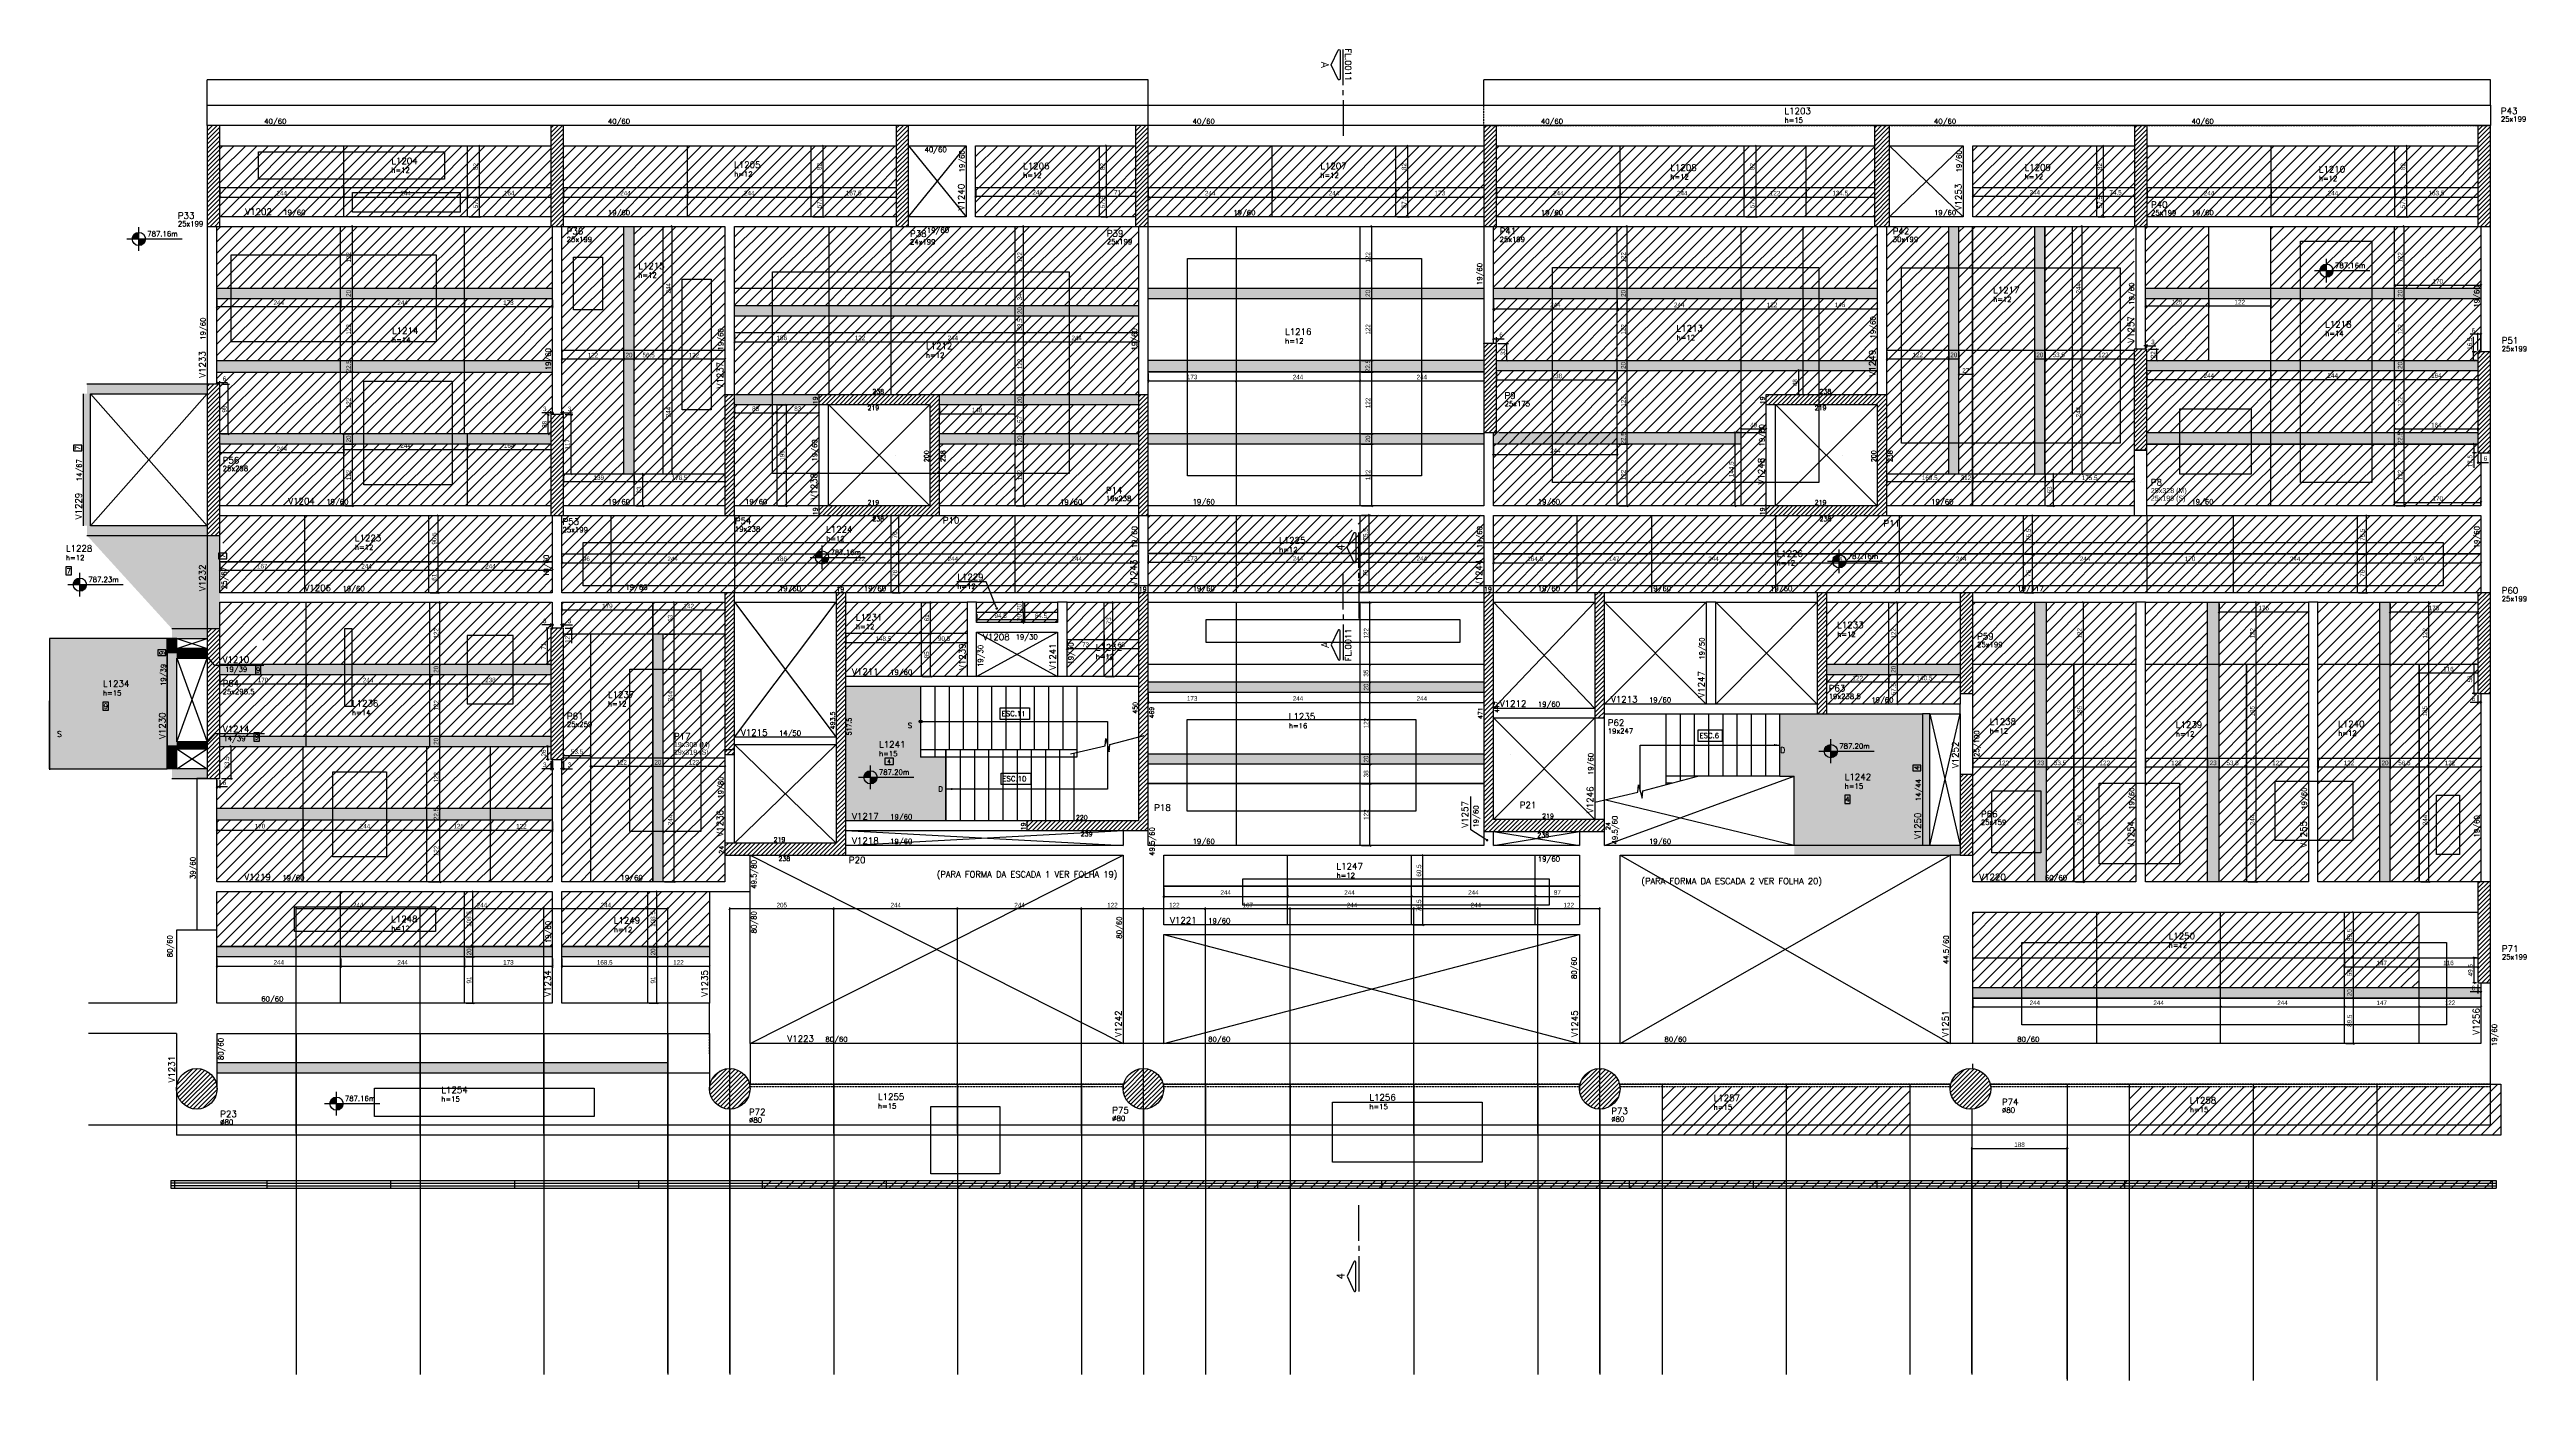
# Model space of a CAD drawing. Extents: x -3557 to 8661, y -614 to 3008.
# Drawn here: x -3557 to 1322, y -543 to 2080 of the extents above; entities that cross this region are included whole.
import ezdxf
from ezdxf import colors
from ezdxf.entities.mleader import LeaderData, LeaderLine
from ezdxf.enums import TextEntityAlignment as Align
from ezdxf.math import Vec2, Vec3

# ---------------------------------------------------------------- set-up
doc = ezdxf.new("R2010")
doc.units = 0
doc.linetypes.add('DASHED', pattern=[0.75, 0.5, -0.25])
doc.linetypes.add('HIDDEN', pattern=[0.375, 0.25, -0.125])
for name, color, linetype in [('242', 12, 'Continuous'), ('71', 6, 'Continuous'), ('COTA', 241, 'Continuous'), ('F-AUX', 2, 'Continuous'), ('F-AUX-RED', 1, 'Continuous'), ('F-CORTE-INDICAÇÃO', 4, 'Continuous'), ('F-COTAS-FUROS', 50, 'Continuous'), ('F-DESNIVEL-1', 254, 'Continuous'), ('F-ESCADAS', 2, 'Continuous'), ('F-LAJES', 3, 'Continuous'), ('F-LAJES-DIM', 2, 'Continuous'), ('F-LAJES-NOME', 4, 'Continuous'), ('F-LAJES-R', 254, 'Continuous'), ('F-LEADER', 1, 'Continuous'), ('F-NÍVEL-PLANTA', 2, 'Continuous'), ('F-PILARES-DIM', 172, 'Continuous'), ('F-PILARES-HACH', 174, 'Continuous'), ('F-PILARES-M', 170, 'Continuous'), ('F-PILARES-NOME', 170, 'Continuous'), ('F-PILARES-S', 170, 'Continuous'), ('F-PILARES-V', 170, 'Continuous'), ('F-TEXTO', 6, 'Continuous'), ('F-TEXTO ESCADA', 2, 'Continuous'), ('F-TEXTO-YELLOW', 2, 'Continuous'), ('F-VIGAS', 3, 'Continuous'), ('F-VIGAS-DIM', 2, 'Continuous'), ('F-VIGAS-NOME', 4, 'Continuous'), ('F-VÃO', 1, 'Continuous'), ('Painéis', 200, 'Continuous'), ('SARR_2.2x7', 40, 'Continuous')]:
    doc.layers.add(name, color=color, linetype=linetype)
doc.layers.add('F-DESNIVEL-2', color=7, linetype='Continuous', true_color=0xffd1e8)
doc.layers.add('F-DESNIVEL-3', color=7, linetype='Continuous', true_color=0xd5c7ff)
doc.layers.add('Hachura', color=251, linetype='Continuous', lineweight=9)
doc.styles.add('5385-ARQ-PB-BAS-PLA-TER-TORRE-A-106-TXT$0$R60-75', font='romans.shx', dxfattribs={"height": 0.1125})
doc.styles.add('COTA TECNICA-50', font='techl___.ttf', dxfattribs={"height": 9})
doc.styles.add('CP-TEXTO', font='romans.shx')
doc.styles.add('MCP', font='romans.shx')
doc.styles.add('ROMANS', font='romans.shx')
doc.styles.get("Standard").update_dxf_attribs({"font": 'arial.ttf'})
doc.dimstyles.new('COTA PAINEL-50', dxfattribs={"dimtxt": 9, "dimasz": 3, "dimexe": 3, "dimexo": 3, "dimgap": 3, "dimtad": 1, "dimdec": 1, "dimzin": 12, "dimdsep": 46, "dimtxsty": 'COTA TECNICA-50', "dimblk1": 'OBLIQUE', "dimblk2": 'OBLIQUE', "dimsah": 1, "dimcen": 0.9, "dimclrd": 4, "dimclre": 4, "dimclrt": 240, "dimadec": 1, "dimazin": 3, "dimtfac": 1, "dimtdec": 1, "dimtmove": 0, "dimatfit": 3, "dimfxl": 1, "dimtolj": 1, "dimtzin": 12, "dimarcsym": 0})
pattern_1 = [(45, (-2007.842, 515.9404), (-4.419417, 4.419417), [])]
pattern_2 = [(45, (-5980.992, -425.763), (-11.22532, 11.22532), [])]
pattern_3 = [(45, (-5954.732, 6.996), (-11.22532, 11.22532), [])]
pattern_4 = [(45, (-6159.39, -39.917), (-11.22532, 11.22532), [])]

# ---------------------------------------------------------------- blocks, each defined once
blk = doc.blocks.new('A$C272F5BA6')
at = {"layer": 'F-DESNIVEL-3', "linetype": 'Continuous'}
h = blk.add_hatch(color=256, dxfattribs=at)
h.dxf.hatch_style = 1
h.paths.add_polyline_path([(-74, 279), (-327, 279), (-355, 279), (-355, 155.5), (-327, 155.5), (-327, 19), (-326.9, 19), (-326.9, 0), (0, 0), (0, 19), (-74, 19)])
blk = doc.blocks.new('*U25')
at = {"layer": 'F-LAJES-DIM', "color": 1}
blk.add_lwpolyline([(0, 0), (21.4, 0), (21.4, 16), (0, 16)], close=True, dxfattribs=at)
at = {"layer": 'F-LAJES-DIM', "style": 'MCP'}
blk.add_attdef('DIM', text='', height=10, dxfattribs=at).set_placement((10.7, 8), align=Align.MIDDLE_CENTER)
blk = doc.blocks.new('Nível - Planta')
at = {"layer": 'F-NÍVEL-PLANTA'}
h = blk.add_hatch(color=71, dxfattribs=at)
h.paths.add_polyline_path([(0, 0), (0, 0.26, 0.414214), (-0.26, 0)])
h.paths.add_polyline_path([(0.26, 0), (0, 0), (0, -0.26, 0.414214)])
for p, q in [((-0.469, 0), (1.704, 0)), ((0, -0.469), (0, 0.469))]:
    blk.add_line(p, q, dxfattribs=at)
blk.add_circle((0, 0), 0.26, dxfattribs=at)
at = {"layer": 'F-TEXTO', "color": 3, "style": 'MCP'}
blk.add_attdef('NÍVEL', (0.333, 0.102), '', height=0.2, dxfattribs=at)
blk = doc.blocks.new('A$C48292965')
at = {"layer": 'F-DESNIVEL-3'}
h = blk.add_hatch(color=256, dxfattribs=at)
h.dxf.hatch_style = 1
h.paths.add_polyline_path([(-379.5, 126), (-429.5, 126), (-429.5, 266), (-577, 266), (-577, 0), (-379.5, 0)])
at = {"layer": 'F-LAJES-DIM', "linetype": 'Continuous', "xscale": 0.8, "yscale": 0.8, "zscale": 0.8}
blk.add_blockref('*U25', (-500.2, 111), dxfattribs=at).add_auto_attribs({'DIM': '4'})
at = {"layer": 'F-NÍVEL-PLANTA', "linetype": 'Continuous', "xscale": 50, "yscale": 50, "zscale": 50}
blk.add_blockref('Nível - Planta', (-528.2, 86.1), dxfattribs=at).add_auto_attribs({'NÍVEL': '787.20m'})
blk = doc.blocks.new('*U10')
at = {"layer": 'F-LAJES-DIM', "color": 1}
blk.add_lwpolyline([(0, 0), (11, 0), (11, 16), (0, 16)], close=True, dxfattribs=at)
at = {"layer": 'F-LAJES-DIM', "style": 'MCP'}
blk.add_attdef('DIM', text='', height=10, dxfattribs=at).set_placement((5.5, 8), align=Align.MIDDLE_CENTER)
blk = doc.blocks.new('*U14')
at = {"layer": 'F-VIGAS-DIM', "color": 1}
blk.add_lwpolyline([(0, 0), (11, 0), (11, 16), (0, 16)], close=True, dxfattribs=at)
at = {"layer": 'F-VIGAS-DIM', "style": 'MCP'}
blk.add_attdef('DIM', text='', height=10, dxfattribs=at).set_placement((5.5, 8), align=Align.MIDDLE_CENTER)
blk = doc.blocks.new('*U15')
at = {"layer": 'F-CORTE-INDICAÇÃO'}
for p, q in [((70, 0), (0, 0)), ((80, 0), (90, 0)), ((100, 0), (170, 0))]:
    blk.add_line(p, q, dxfattribs=at)
blk.add_lwpolyline([(112, 6, -0.802585), (111.2, 9.8), (140, 23.3), (168.8, 9.8, -0.802585), (168, 6)], format="xyb", close=True, dxfattribs=at)
at = {"layer": 'F-CORTE-INDICAÇÃO', "style": 'ROMANS'}
blk.add_attdef('CORTE', text='', height=15, dxfattribs=at).set_placement((140, 35.8), align=Align.MIDDLE_CENTER)
at = {"layer": 'F-CORTE-INDICAÇÃO', "color": 2, "style": 'ROMANS'}
blk.add_attdef('FOLHA', text='', height=12, dxfattribs=at).set_placement((140, -10), align=Align.MIDDLE_CENTER)
blk = doc.blocks.new('*U8')
at = {"layer": 'F-CORTE-INDICAÇÃO'}
for p, q in [((-100, 0), (-170, 0)), ((-80, 0), (-90, 0)), ((-70, 0), (0, 0))]:
    blk.add_line(p, q, dxfattribs=at)
blk.add_lwpolyline([(-112, 6, 0.802585), (-111.2, 9.8), (-140, 23.3), (-168.8, 9.8, 0.802585), (-168, 6)], format="xyb", close=True, dxfattribs=at)
at = {"layer": 'F-CORTE-INDICAÇÃO', "style": 'ROMANS'}
blk.add_attdef('CORTE', text='', height=15, dxfattribs=at).set_placement((-140, 35.8), align=Align.MIDDLE_CENTER)
at = {"layer": 'F-CORTE-INDICAÇÃO', "color": 2, "style": 'ROMANS'}
blk.add_attdef('FOLHA', text='', height=12, dxfattribs=at).set_placement((-140, -10), align=Align.MIDDLE_CENTER)
blk = doc.blocks.new('_Dot')
at = {"color": 0, "linetype": 'ByBlock', "lineweight": -2}
blk.add_line((-0.5, 0), (-1, 0), dxfattribs=at)
at = {"color": 0, "linetype": 'ByBlock', "const_width": 0.5}
blk.add_lwpolyline([(-0.25, 0, 1), (0.25, 0, 1)], format="xyb", close=True, dxfattribs=at)
blk = doc.blocks.new('A$C4F090159')
at = {"layer": 'F-AUX'}
h = blk.add_hatch(color=1, dxfattribs=at)
edge = h.paths.add_edge_path()
edge.add_arc((-429.5, 196), 3, 0, 360)
at = {"layer": 'F-AUX', "color": 1}
for points in [[(-429.5, 196), (-61.3, 196), (-61.3, 63), (-379, 63)], [(-133.9, 132.4), (-66.1, 148.2), (-64.8, 162.8), (-57.8, 136.2), (-56.4, 150.8), (10.8, 168.5)]]:
    blk.add_lwpolyline(points, dxfattribs=at)
blk.add_circle((-429.5, 196), 3, dxfattribs=at)
for points in [[(-59.3, 161.5), (-61.3, 149.5), (-63.3, 161.5)], [(-367, 65), (-379, 63), (-367, 61)]]:
    blk.add_solid(points, dxfattribs=at)
at = {"layer": 'F-DESNIVEL-3'}
blk.add_lwpolyline([(-379.5, 0), (-379.5, 140)], dxfattribs=at)
at = {"layer": 'F-ESCADAS'}
for p, q in [((-429.5, 266), (-429.5, 126)), ((-401.5, 266), (-401.5, 126)), ((-373.5, 266), (-373.5, 140)), ((-345.5, 266), (-345.5, 140)), ((-317.5, 266), (-317.5, 140)), ((-289.5, 266), (-289.5, 140)), ((-261.5, 266), (-261.5, 140)), ((-233.5, 266), (-233.5, 140)), ((-205.5, 266), (-205.5, 140)), ((-177.5, 266), (-177.5, 140)), ((-149.5, 266), (-149.5, 140)), ((-121.5, 266), (-121.5, 126)), ((-121.5, 140), (-429.5, 140)), ((-121.5, 126), (-429.5, 126)), ((-295.5, 140), (-295.5, 0)), ((-267.5, 140), (-267.5, 0)), ((-239.5, 140), (-239.5, 0)), ((-211.5, 140), (-211.5, 0)), ((-183.5, 140), (-183.5, 0)), ((-155.5, 140), (-155.5, 0)), ((-127.5, 133.9), (-127.5, 0))]:
    blk.add_line(p, q, dxfattribs=at)
for points in [[(-379.5, 140), (-379.5, 0)], [(-351.5, 140), (-351.5, 0)], [(-323.5, 140), (-323.5, 0)]]:
    blk.add_lwpolyline(points, dxfattribs=at)
at = {"layer": 'F-TEXTO ESCADA', "color": 1}
for points in [[(-215.2, 222.8), (-215.2, 200.2), (-272.8, 200.2), (-272.8, 222.8)], [(-212.2, 94.3), (-212.2, 71.7), (-270.7, 71.7), (-270.7, 94.3)]]:
    blk.add_lwpolyline(points, close=True, dxfattribs=at)
at = {"layer": 'F-TEXTO ESCADA', "style": 'ROMANS'}
for s, p in [('ESC.11', (-269.7, 206.7)), ('ESC.10', (-268.2, 78.2))]:
    blk.add_text(s, height=10, dxfattribs=at).set_placement(p)
at = {"layer": 'F-TEXTO-YELLOW', "char_height": 10, "width": 122.759, "attachment_point": 9, "style": '5385-ARQ-PB-BAS-PLA-TER-TORRE-A-106-TXT$0$R60-75'}
for s, insert in [('S', (-446.1, 183.3)), ('D', (-385.4, 58.1))]:
    blk.add_mtext(s, dxfattribs=dict(at, insert=insert))
blk = doc.blocks.new('A$C1BE53DCF')
at = {"layer": 'F-AUX-RED'}
blk.add_solid([(-367, 215.3), (-355, 217.2), (-367, 219.3)], dxfattribs=at)
at = {"layer": 'F-ESCADAS', "linetype": 'Continuous'}
for p, q in [((-579, 156), (-579, 279)), ((-551, 156), (-551, 279)), ((-523, 156), (-523, 279)), ((-495, 156), (-495, 279)), ((-467, 156), (-467, 279)), ((-439, 156), (-439, 279)), ((-411, 156), (-411, 279)), ((-383, 156), (-383, 279)), ((-355, 155.5), (-355, 279)), ((-579, 139), (-579, 156)), ((-355, 156), (-579, 156)), ((-551, 146.4), (-551, 156)), ((-567.8, 142), (-579, 142))]:
    blk.add_line(p, q, dxfattribs=at)
at = {"layer": 'F-LAJES', "linetype": 'Continuous'}
blk.add_line((-327, 19), (-327, 155.5), dxfattribs=at)
blk.add_lwpolyline([(-355, 155.5), (-327, 155.5)], dxfattribs=at)
at = {"layer": 'F-LEADER'}
for points in [[(-630.1, 125.5), (-630.1, 217.2), (-355, 217.2)], [(-719.5, 104.6), (-634.9, 124.3), (-633.6, 138.8), (-626.6, 112.3), (-625.2, 126.8), (-516.7, 155.5)]]:
    blk.add_lwpolyline(points, dxfattribs=at)
at = {"layer": 'F-TEXTO ESCADA', "color": 1}
blk.add_lwpolyline([(-468.5, 246.9), (-468.5, 224.4), (-516.1, 224.4), (-516.1, 246.9)], close=True, dxfattribs=at)
at = {"layer": 'F-VÃO'}
for points in [[(-700.5, 19), (-327, 155.5)], [(-327, 19), (-700.5, 109)]]:
    blk.add_lwpolyline(points, dxfattribs=at)
at = {"layer": 'F-TEXTO ESCADA', "style": 'ROMANS'}
blk.add_text('ESC.6', height=10, dxfattribs=at).set_placement((-513.5, 230.8))
at = {"layer": 'F-TEXTO-YELLOW', "insert": (-344.5, 201.6), "char_height": 11.2, "width": 61.38, "attachment_point": 9, "style": '5385-ARQ-PB-BAS-PLA-TER-TORRE-A-106-TXT$0$R60-75'}
blk.add_mtext('D', dxfattribs=at)
blk = doc.blocks.new('_Oblique')
at = {"color": 0, "linetype": 'ByBlock', "lineweight": -2}
blk.add_line((-0.5, -0.5), (0.5, 0.5), dxfattribs=at)
blk = doc.blocks.new('*D118')
at = {"layer": 'COTA', "color": 4, "lineweight": -2, "transparency": 16777216}
for p, q in [((-3221.8, 1299.4), (-3221.8, 1282.7)), ((-3221.8, 1285.7), (-2977.8, 1285.7)), ((-2977.8, 1299.4), (-2977.8, 1282.7))]:
    blk.add_line(p, q, dxfattribs=at)
at = {"layer": 'Defpoints', "color": 0, "transparency": 16777216}
for p in [(-3221.8, 1302.4), (-2977.8, 1302.4), (-2977.8, 1285.7)]:
    blk.add_point(p, dxfattribs=at)
at = {"layer": 'COTA', "color": 4, "lineweight": -2, "transparency": 16777216, "xscale": 3, "yscale": 3, "zscale": 3, "rotation": 180}
blk.add_blockref('_Oblique', (-3221.8, 1285.7), dxfattribs=at)
at = {"layer": 'COTA', "color": 4, "lineweight": -2, "transparency": 16777216, "xscale": 3, "yscale": 3, "zscale": 3}
blk.add_blockref('_Oblique', (-2977.8, 1285.7), dxfattribs=at)
at = {"layer": 'COTA', "color": 240, "transparency": 16777216, "insert": (-3099.8, 1293.3), "char_height": 9, "attachment_point": 5, "style": 'COTA TECNICA-50'}
blk.add_mtext('\\A1;244', dxfattribs=at)
blk = doc.blocks.new('*D119')
at = {"layer": 'COTA', "color": 4, "lineweight": -2, "transparency": 16777216}
for p, q in [((-2977.8, 1299.4), (-2977.8, 1288.7)), ((-2977.8, 1291.7), (-2733.8, 1291.7)), ((-2733.8, 1299.4), (-2733.8, 1288.7))]:
    blk.add_line(p, q, dxfattribs=at)
at = {"layer": 'Defpoints', "color": 0, "transparency": 16777216}
for p in [(-2977.8, 1302.4), (-2733.8, 1302.4), (-2733.8, 1291.7)]:
    blk.add_point(p, dxfattribs=at)
at = {"layer": 'COTA', "color": 4, "lineweight": -2, "transparency": 16777216, "xscale": 3, "yscale": 3, "zscale": 3, "rotation": 180}
blk.add_blockref('_Oblique', (-2977.8, 1291.7), dxfattribs=at)
at = {"layer": 'COTA', "color": 4, "lineweight": -2, "transparency": 16777216, "xscale": 3, "yscale": 3, "zscale": 3}
blk.add_blockref('_Oblique', (-2733.8, 1291.7), dxfattribs=at)
at = {"layer": 'COTA', "color": 240, "transparency": 16777216, "insert": (-2855.8, 1299.3), "char_height": 9, "attachment_point": 5, "style": 'COTA TECNICA-50'}
blk.add_mtext('\\A1;244', dxfattribs=at)
blk = doc.blocks.new('*D120')
at = {"layer": 'COTA', "color": 4, "lineweight": -2, "transparency": 16777216}
for p, q in [((-2733.8, 1299.4), (-2733.8, 1288.7)), ((-2733.8, 1291.7), (-2569.8, 1291.7)), ((-2569.8, 1299.4), (-2569.8, 1288.7))]:
    blk.add_line(p, q, dxfattribs=at)
at = {"layer": 'Defpoints', "color": 0, "transparency": 16777216}
for p in [(-2733.8, 1302.4), (-2569.8, 1302.4), (-2569.8, 1291.7)]:
    blk.add_point(p, dxfattribs=at)
at = {"layer": 'COTA', "color": 4, "lineweight": -2, "transparency": 16777216, "xscale": 3, "yscale": 3, "zscale": 3, "rotation": 180}
blk.add_blockref('_Oblique', (-2733.8, 1291.7), dxfattribs=at)
at = {"layer": 'COTA', "color": 4, "lineweight": -2, "transparency": 16777216, "xscale": 3, "yscale": 3, "zscale": 3}
blk.add_blockref('_Oblique', (-2569.8, 1291.7), dxfattribs=at)
at = {"layer": 'COTA', "color": 240, "transparency": 16777216, "insert": (-2651.8, 1299.3), "char_height": 9, "attachment_point": 5, "style": 'COTA TECNICA-50'}
blk.add_mtext('\\A1;164', dxfattribs=at)
blk = doc.blocks.new('*D121')
at = {"layer": 'COTA', "color": 4, "lineweight": -2, "transparency": 16777216}
for p, q in [((-2974.8, 1302.4), (-2957.6, 1302.4)), ((-2960.6, 1180.4), (-2960.6, 1302.4)), ((-2974.8, 1180.4), (-2957.6, 1180.4))]:
    blk.add_line(p, q, dxfattribs=at)
at = {"layer": 'Defpoints', "color": 0, "transparency": 16777216}
for p in [(-2977.8, 1302.4), (-2960.6, 1302.4), (-2977.8, 1180.4)]:
    blk.add_point(p, dxfattribs=at)
at = {"layer": 'COTA', "color": 4, "lineweight": -2, "transparency": 16777216, "xscale": 3, "yscale": 3, "zscale": 3}
for p, rotation in [((-2960.6, 1302.4), 90), ((-2960.6, 1180.4), 270)]:
    blk.add_blockref('_Oblique', p, dxfattribs=dict(at, rotation=rotation))
at = {"layer": 'COTA', "color": 240, "transparency": 16777216, "insert": (-2968.1, 1241.4), "char_height": 9, "attachment_point": 5, "rotation": 90, "style": 'COTA TECNICA-50'}
blk.add_mtext('\\A1;122', dxfattribs=at)
blk = doc.blocks.new('*D122')
at = {"layer": 'COTA', "color": 4, "lineweight": -2, "transparency": 16777216}
for p, q in [((-2974.8, 1322.4), (-2957.6, 1322.4)), ((-2960.6, 1302.4), (-2960.6, 1322.4)), ((-2974.8, 1302.4), (-2957.6, 1302.4))]:
    blk.add_line(p, q, dxfattribs=at)
at = {"layer": 'Defpoints', "color": 0, "transparency": 16777216}
for p in [(-2977.8, 1322.4), (-2960.6, 1322.4), (-2977.8, 1302.4)]:
    blk.add_point(p, dxfattribs=at)
at = {"layer": 'COTA', "color": 4, "lineweight": -2, "transparency": 16777216, "xscale": 3, "yscale": 3, "zscale": 3}
for p, rotation in [((-2960.6, 1322.4), 90), ((-2960.6, 1302.4), 270)]:
    blk.add_blockref('_Oblique', p, dxfattribs=dict(at, rotation=rotation))
at = {"layer": 'COTA', "color": 240, "transparency": 16777216, "insert": (-2968.2, 1312.4), "char_height": 9, "attachment_point": 5, "rotation": 90, "style": 'COTA TECNICA-50'}
blk.add_mtext('\\A1;20', dxfattribs=at)
blk = doc.blocks.new('*D123')
at = {"layer": 'COTA', "color": 4, "lineweight": -2, "transparency": 16777216}
for p, q in [((-3218.8, 1420.4), (-3202.5, 1420.4)), ((-3205.5, 1322.4), (-3205.5, 1420.4)), ((-3218.8, 1322.4), (-3202.5, 1322.4))]:
    blk.add_line(p, q, dxfattribs=at)
at = {"layer": 'Defpoints', "color": 0, "transparency": 16777216}
for p in [(-3221.8, 1420.4), (-3205.5, 1420.4), (-3221.8, 1322.4)]:
    blk.add_point(p, dxfattribs=at)
at = {"layer": 'COTA', "color": 4, "lineweight": -2, "transparency": 16777216, "xscale": 3, "yscale": 3, "zscale": 3}
for p, rotation in [((-3205.5, 1420.4), 90), ((-3205.5, 1322.4), 270)]:
    blk.add_blockref('_Oblique', p, dxfattribs=dict(at, rotation=rotation))
at = {"layer": 'COTA', "color": 240, "transparency": 16777216, "insert": (-3213.1, 1371.4), "char_height": 9, "attachment_point": 5, "rotation": 90, "style": 'COTA TECNICA-50'}
blk.add_mtext('\\A1;98', dxfattribs=at)
blk = doc.blocks.new('*D124')
at = {"layer": 'COTA', "color": 4, "lineweight": -2, "transparency": 16777216}
for p, q in [((-3227.8, 1423.4), (-3227.8, 1426.5)), ((-3227.8, 1423.5), (-3221.8, 1423.5)), ((-3221.8, 1423.4), (-3221.8, 1426.5)), ((-3221.8, 1423.5), (-3206.8, 1423.5))]:
    blk.add_line(p, q, dxfattribs=at)
at = {"layer": 'Defpoints', "color": 0, "transparency": 16777216}
for p in [(-3227.8, 1420.4), (-3221.8, 1423.5), (-3221.8, 1420.4)]:
    blk.add_point(p, dxfattribs=at)
at = {"layer": 'COTA', "color": 4, "lineweight": -2, "transparency": 16777216, "xscale": 3, "yscale": 3, "zscale": 3, "rotation": 180}
blk.add_blockref('_Oblique', (-3227.8, 1423.5), dxfattribs=at)
at = {"layer": 'COTA', "color": 4, "lineweight": -2, "transparency": 16777216, "xscale": 3, "yscale": 3, "zscale": 3}
blk.add_blockref('_Oblique', (-3221.8, 1423.5), dxfattribs=at)
at = {"layer": 'COTA', "color": 240, "transparency": 16777216, "insert": (-3212.8, 1431.1), "char_height": 9, "attachment_point": 5, "style": 'COTA TECNICA-50'}
blk.add_mtext('\\A1;6', dxfattribs=at)
blk = doc.blocks.new('*D125')
at = {"layer": 'COTA', "color": 4, "lineweight": -2, "transparency": 16777216}
for p, q in [((-2572.8, 1360.4), (-2577.7, 1360.4)), ((-2572.8, 1322.4), (-2577.7, 1322.4)), ((-2574.7, 1322.4), (-2574.7, 1360.4))]:
    blk.add_line(p, q, dxfattribs=at)
at = {"layer": 'Defpoints', "color": 0, "transparency": 16777216}
for p in [(-2574.7, 1360.4), (-2569.8, 1360.4), (-2569.8, 1322.4)]:
    blk.add_point(p, dxfattribs=at)
at = {"layer": 'COTA', "color": 4, "lineweight": -2, "transparency": 16777216, "xscale": 3, "yscale": 3, "zscale": 3}
for p, rotation in [((-2574.7, 1360.4), 90), ((-2574.7, 1322.4), 270)]:
    blk.add_blockref('_Oblique', p, dxfattribs=dict(at, rotation=rotation))
at = {"layer": 'COTA', "color": 240, "transparency": 16777216, "insert": (-2582.4, 1341.4), "char_height": 9, "attachment_point": 5, "rotation": 90, "style": 'COTA TECNICA-50'}
blk.add_mtext('\\A1;38', dxfattribs=at)
blk = doc.blocks.new('*D126')
at = {"layer": 'COTA', "color": 4, "lineweight": -2, "transparency": 16777216}
for p, q in [((-2569.8, 1363.4), (-2569.8, 1367)), ((-2566.8, 1363.4), (-2566.8, 1367)), ((-2569.8, 1364), (-2587.5, 1364)), ((-2566.8, 1364), (-2569.8, 1364)), ((-2566.8, 1364), (-2563.8, 1364))]:
    blk.add_line(p, q, dxfattribs=at)
at = {"layer": 'Defpoints', "color": 0, "transparency": 16777216}
for p in [(-2569.8, 1364), (-2569.8, 1360.4), (-2566.8, 1360.4)]:
    blk.add_point(p, dxfattribs=at)
at = {"layer": 'COTA', "color": 4, "lineweight": -2, "transparency": 16777216, "xscale": 3, "yscale": 3, "zscale": 3}
blk.add_blockref('_Oblique', (-2569.8, 1364), dxfattribs=at)
at = {"layer": 'COTA', "color": 4, "lineweight": -2, "transparency": 16777216, "xscale": 3, "yscale": 3, "zscale": 3, "rotation": 180}
blk.add_blockref('_Oblique', (-2566.8, 1364), dxfattribs=at)
at = {"layer": 'COTA', "color": 240, "transparency": 16777216, "insert": (-2581.7, 1371.7), "char_height": 9, "attachment_point": 5, "style": 'COTA TECNICA-50'}
blk.add_mtext('\\A1;3', dxfattribs=at)
blk = doc.blocks.new('*D127')
at = {"layer": 'COTA', "color": 4, "lineweight": -2, "transparency": 16777216}
for p, q in [((-3227.8, 1586.4), (-3227.8, 1570.4)), ((-3227.8, 1573.4), (-2983.8, 1573.4)), ((-2983.8, 1586.4), (-2983.8, 1570.4))]:
    blk.add_line(p, q, dxfattribs=at)
at = {"layer": 'Defpoints', "color": 0, "transparency": 16777216}
for p in [(-3227.8, 1589.4), (-2983.8, 1589.4), (-2983.8, 1573.4)]:
    blk.add_point(p, dxfattribs=at)
at = {"layer": 'COTA', "color": 4, "lineweight": -2, "transparency": 16777216, "xscale": 3, "yscale": 3, "zscale": 3, "rotation": 180}
blk.add_blockref('_Oblique', (-3227.8, 1573.4), dxfattribs=at)
at = {"layer": 'COTA', "color": 4, "lineweight": -2, "transparency": 16777216, "xscale": 3, "yscale": 3, "zscale": 3}
blk.add_blockref('_Oblique', (-2983.8, 1573.4), dxfattribs=at)
at = {"layer": 'COTA', "color": 240, "transparency": 16777216, "insert": (-3105.8, 1580.9), "char_height": 9, "attachment_point": 5, "style": 'COTA TECNICA-50'}
blk.add_mtext('\\A1;244', dxfattribs=at)
blk = doc.blocks.new('*D128')
at = {"layer": 'COTA', "color": 4, "lineweight": -2, "transparency": 16777216}
for p, q in [((-2983.8, 1586.4), (-2983.8, 1570.4)), ((-2983.8, 1573.4), (-2739.8, 1573.4)), ((-2739.8, 1586.4), (-2739.8, 1570.4))]:
    blk.add_line(p, q, dxfattribs=at)
at = {"layer": 'Defpoints', "color": 0, "transparency": 16777216}
for p in [(-2983.8, 1589.4), (-2739.8, 1589.4), (-2739.8, 1573.4)]:
    blk.add_point(p, dxfattribs=at)
at = {"layer": 'COTA', "color": 4, "lineweight": -2, "transparency": 16777216, "xscale": 3, "yscale": 3, "zscale": 3, "rotation": 180}
blk.add_blockref('_Oblique', (-2983.8, 1573.4), dxfattribs=at)
at = {"layer": 'COTA', "color": 4, "lineweight": -2, "transparency": 16777216, "xscale": 3, "yscale": 3, "zscale": 3}
blk.add_blockref('_Oblique', (-2739.8, 1573.4), dxfattribs=at)
at = {"layer": 'COTA', "color": 240, "transparency": 16777216, "insert": (-2861.8, 1580.9), "char_height": 9, "attachment_point": 5, "style": 'COTA TECNICA-50'}
blk.add_mtext('\\A1;244', dxfattribs=at)
blk = doc.blocks.new('*D129')
at = {"layer": 'COTA', "color": 4, "lineweight": -2, "transparency": 16777216}
for p, q in [((-2739.8, 1586.4), (-2739.8, 1570.4)), ((-2739.8, 1573.4), (-2566.8, 1573.4)), ((-2566.8, 1586.4), (-2566.8, 1570.4))]:
    blk.add_line(p, q, dxfattribs=at)
at = {"layer": 'Defpoints', "color": 0, "transparency": 16777216}
for p in [(-2739.8, 1589.4), (-2566.8, 1589.4), (-2566.8, 1573.4)]:
    blk.add_point(p, dxfattribs=at)
at = {"layer": 'COTA', "color": 4, "lineweight": -2, "transparency": 16777216, "xscale": 3, "yscale": 3, "zscale": 3, "rotation": 180}
blk.add_blockref('_Oblique', (-2739.8, 1573.4), dxfattribs=at)
at = {"layer": 'COTA', "color": 4, "lineweight": -2, "transparency": 16777216, "xscale": 3, "yscale": 3, "zscale": 3}
blk.add_blockref('_Oblique', (-2566.8, 1573.4), dxfattribs=at)
at = {"layer": 'COTA', "color": 240, "transparency": 16777216, "insert": (-2653.3, 1581.1), "char_height": 9, "attachment_point": 5, "style": 'COTA TECNICA-50'}
blk.add_mtext('\\A1;173', dxfattribs=at)
blk = doc.blocks.new('*D130')
at = {"layer": 'COTA', "color": 4, "lineweight": -2, "transparency": 16777216}
for p, q in [((-2980.8, 1444.4), (-2957.6, 1444.4)), ((-2960.6, 1322.4), (-2960.6, 1444.4)), ((-2980.8, 1322.4), (-2957.6, 1322.4))]:
    blk.add_line(p, q, dxfattribs=at)
at = {"layer": 'Defpoints', "color": 0, "transparency": 16777216}
for p in [(-2983.8, 1444.4), (-2960.6, 1444.4), (-2983.8, 1322.4)]:
    blk.add_point(p, dxfattribs=at)
at = {"layer": 'COTA', "color": 4, "lineweight": -2, "transparency": 16777216, "xscale": 3, "yscale": 3, "zscale": 3}
for p, rotation in [((-2960.6, 1444.4), 90), ((-2960.6, 1322.4), 270)]:
    blk.add_blockref('_Oblique', p, dxfattribs=dict(at, rotation=rotation))
at = {"layer": 'COTA', "color": 240, "transparency": 16777216, "insert": (-2968.1, 1383.4), "char_height": 9, "attachment_point": 5, "rotation": 90, "style": 'COTA TECNICA-50'}
blk.add_mtext('\\A1;122', dxfattribs=at)
blk = doc.blocks.new('*D131')
at = {"layer": 'COTA', "color": 4, "lineweight": -2, "transparency": 16777216}
for p, q in [((-2980.8, 1466.9), (-2957.6, 1466.9)), ((-2960.6, 1444.4), (-2960.6, 1466.9)), ((-2980.8, 1444.4), (-2957.6, 1444.4))]:
    blk.add_line(p, q, dxfattribs=at)
at = {"layer": 'Defpoints', "color": 0, "transparency": 16777216}
for p in [(-2983.8, 1466.9), (-2960.6, 1466.9), (-2983.8, 1444.4)]:
    blk.add_point(p, dxfattribs=at)
at = {"layer": 'COTA', "color": 4, "lineweight": -2, "transparency": 16777216, "xscale": 3, "yscale": 3, "zscale": 3}
for p, rotation in [((-2960.6, 1466.9), 90), ((-2960.6, 1444.4), 270)]:
    blk.add_blockref('_Oblique', p, dxfattribs=dict(at, rotation=rotation))
at = {"layer": 'COTA', "color": 240, "transparency": 16777216, "insert": (-2968.2, 1455.7), "char_height": 9, "attachment_point": 5, "rotation": 90, "style": 'COTA TECNICA-50'}
blk.add_mtext('\\A1;22.5', dxfattribs=at)
blk = doc.blocks.new('*D132')
at = {"layer": 'COTA', "color": 4, "lineweight": -2, "transparency": 16777216}
for p, q in [((-2980.8, 1589.4), (-2957.6, 1589.4)), ((-2960.6, 1467.4), (-2960.6, 1589.4)), ((-2980.8, 1467.4), (-2957.6, 1467.4))]:
    blk.add_line(p, q, dxfattribs=at)
at = {"layer": 'Defpoints', "color": 0, "transparency": 16777216}
for p in [(-2983.8, 1589.4), (-2960.6, 1589.4), (-2983.8, 1467.4)]:
    blk.add_point(p, dxfattribs=at)
at = {"layer": 'COTA', "color": 4, "lineweight": -2, "transparency": 16777216, "xscale": 3, "yscale": 3, "zscale": 3}
for p, rotation in [((-2960.6, 1589.4), 90), ((-2960.6, 1467.4), 270)]:
    blk.add_blockref('_Oblique', p, dxfattribs=dict(at, rotation=rotation))
at = {"layer": 'COTA', "color": 240, "transparency": 16777216, "insert": (-2968.1, 1528.4), "char_height": 9, "attachment_point": 5, "rotation": 90, "style": 'COTA TECNICA-50'}
blk.add_mtext('\\A1;122', dxfattribs=at)
blk = doc.blocks.new('*D133')
at = {"layer": 'COTA', "color": 4, "lineweight": -2, "transparency": 16777216}
for p, q in [((-2980.8, 1609.4), (-2957.6, 1609.4)), ((-2980.8, 1589.4), (-2957.6, 1589.4)), ((-2960.6, 1589.4), (-2960.6, 1609.4))]:
    blk.add_line(p, q, dxfattribs=at)
at = {"layer": 'Defpoints', "color": 0, "transparency": 16777216}
for p in [(-2983.8, 1609.4), (-2983.8, 1589.4), (-2960.6, 1609.4)]:
    blk.add_point(p, dxfattribs=at)
at = {"layer": 'COTA', "color": 4, "lineweight": -2, "transparency": 16777216, "xscale": 3, "yscale": 3, "zscale": 3}
for p, rotation in [((-2960.6, 1609.4), 90), ((-2960.6, 1589.4), 270)]:
    blk.add_blockref('_Oblique', p, dxfattribs=dict(at, rotation=rotation))
at = {"layer": 'COTA', "color": 240, "transparency": 16777216, "insert": (-2968.2, 1599.4), "char_height": 9, "attachment_point": 5, "rotation": 90, "style": 'COTA TECNICA-50'}
blk.add_mtext('\\A1;20', dxfattribs=at)
blk = doc.blocks.new('*D134')
at = {"layer": 'COTA', "color": 4, "lineweight": -2, "transparency": 16777216}
for p, q in [((-2980.8, 1731.4), (-2957.6, 1731.4)), ((-2960.6, 1609.4), (-2960.6, 1731.4)), ((-2980.8, 1609.4), (-2957.6, 1609.4))]:
    blk.add_line(p, q, dxfattribs=at)
at = {"layer": 'Defpoints', "color": 0, "transparency": 16777216}
for p in [(-2983.8, 1731.4), (-2960.6, 1731.4), (-2983.8, 1609.4)]:
    blk.add_point(p, dxfattribs=at)
at = {"layer": 'COTA', "color": 4, "lineweight": -2, "transparency": 16777216, "xscale": 3, "yscale": 3, "zscale": 3}
for p, rotation in [((-2960.6, 1731.4), 90), ((-2960.6, 1609.4), 270)]:
    blk.add_blockref('_Oblique', p, dxfattribs=dict(at, rotation=rotation))
at = {"layer": 'COTA', "color": 240, "transparency": 16777216, "insert": (-2968.1, 1670.4), "char_height": 9, "attachment_point": 5, "rotation": 90, "style": 'COTA TECNICA-50'}
blk.add_mtext('\\A1;122', dxfattribs=at)
blk = doc.blocks.new('*D135')
at = {"layer": 'COTA', "color": 4, "lineweight": -2, "transparency": 16777216}
for p, q in [((-3221.8, 1067.4), (-3221.8, 1051.1)), ((-3221.8, 1054.1), (-3054.8, 1054.1)), ((-3054.8, 1067.4), (-3054.8, 1051.1))]:
    blk.add_line(p, q, dxfattribs=at)
at = {"layer": 'Defpoints', "color": 0, "transparency": 16777216}
for p in [(-3221.8, 1070.4), (-3054.8, 1070.4), (-3054.8, 1054.1)]:
    blk.add_point(p, dxfattribs=at)
at = {"layer": 'COTA', "color": 4, "lineweight": -2, "transparency": 16777216, "xscale": 3, "yscale": 3, "zscale": 3, "rotation": 180}
blk.add_blockref('_Oblique', (-3221.8, 1054.1), dxfattribs=at)
at = {"layer": 'COTA', "color": 4, "lineweight": -2, "transparency": 16777216, "xscale": 3, "yscale": 3, "zscale": 3}
blk.add_blockref('_Oblique', (-3054.8, 1054.1), dxfattribs=at)
at = {"layer": 'COTA', "color": 240, "transparency": 16777216, "insert": (-3138.3, 1061.7), "char_height": 9, "attachment_point": 5, "style": 'COTA TECNICA-50'}
blk.add_mtext('\\A1;167', dxfattribs=at)
blk = doc.blocks.new('*D136')
at = {"layer": 'COTA', "color": 4, "lineweight": -2, "transparency": 16777216}
for p, q in [((-3054.8, 1067.4), (-3054.8, 1051.1)), ((-3054.8, 1054.1), (-2810.8, 1054.1)), ((-2810.8, 1067.4), (-2810.8, 1051.1))]:
    blk.add_line(p, q, dxfattribs=at)
at = {"layer": 'Defpoints', "color": 0, "transparency": 16777216}
for p in [(-3054.8, 1070.4), (-2810.8, 1070.4), (-2810.8, 1054.1)]:
    blk.add_point(p, dxfattribs=at)
at = {"layer": 'COTA', "color": 4, "lineweight": -2, "transparency": 16777216, "xscale": 3, "yscale": 3, "zscale": 3, "rotation": 180}
blk.add_blockref('_Oblique', (-3054.8, 1054.1), dxfattribs=at)
at = {"layer": 'COTA', "color": 4, "lineweight": -2, "transparency": 16777216, "xscale": 3, "yscale": 3, "zscale": 3}
blk.add_blockref('_Oblique', (-2810.8, 1054.1), dxfattribs=at)
at = {"layer": 'COTA', "color": 240, "transparency": 16777216, "insert": (-2932.8, 1061.6), "char_height": 9, "attachment_point": 5, "style": 'COTA TECNICA-50'}
blk.add_mtext('\\A1;244', dxfattribs=at)
blk = doc.blocks.new('*D137')
at = {"layer": 'COTA', "color": 4, "lineweight": -2, "transparency": 16777216}
for p, q in [((-2810.8, 1067.4), (-2810.8, 1051.1)), ((-2810.8, 1054.1), (-2566.8, 1054.1))]:
    blk.add_line(p, q, dxfattribs=at)
at = {"layer": 'Defpoints', "color": 0, "transparency": 16777216}
for p in [(-2810.8, 1070.4), (-2566.8, 1054.1), (-2566.8, 1054.1)]:
    blk.add_point(p, dxfattribs=at)
at = {"layer": 'COTA', "color": 4, "lineweight": -2, "transparency": 16777216, "xscale": 3, "yscale": 3, "zscale": 3, "rotation": 180}
blk.add_blockref('_Oblique', (-2810.8, 1054.1), dxfattribs=at)
at = {"layer": 'COTA', "color": 4, "lineweight": -2, "transparency": 16777216, "xscale": 3, "yscale": 3, "zscale": 3}
blk.add_blockref('_Oblique', (-2566.8, 1054.1), dxfattribs=at)
at = {"layer": 'COTA', "color": 240, "transparency": 16777216, "insert": (-2688.8, 1061.6), "char_height": 9, "attachment_point": 5, "style": 'COTA TECNICA-50'}
blk.add_mtext('\\A1;244', dxfattribs=at)
blk = doc.blocks.new('*D138')
at = {"layer": 'COTA', "color": 4, "lineweight": -2, "transparency": 16777216}
for p, q in [((-2807.8, 1070.4), (-2789, 1070.4)), ((-2792, 1009.4), (-2792, 1070.4)), ((-2807.8, 1009.4), (-2789, 1009.4))]:
    blk.add_line(p, q, dxfattribs=at)
at = {"layer": 'Defpoints', "color": 0, "transparency": 16777216}
for p in [(-2810.8, 1070.4), (-2792, 1070.4), (-2810.8, 1009.4)]:
    blk.add_point(p, dxfattribs=at)
at = {"layer": 'COTA', "color": 4, "lineweight": -2, "transparency": 16777216, "xscale": 3, "yscale": 3, "zscale": 3}
for p, rotation in [((-2792, 1070.4), 90), ((-2792, 1009.4), 270)]:
    blk.add_blockref('_Oblique', p, dxfattribs=dict(at, rotation=rotation))
at = {"layer": 'COTA', "color": 240, "transparency": 16777216, "insert": (-2799.6, 1039.9), "char_height": 9, "attachment_point": 5, "rotation": 90, "style": 'COTA TECNICA-50'}
blk.add_mtext('\\A1;61', dxfattribs=at)
blk = doc.blocks.new('*D139')
at = {"layer": 'COTA', "color": 4, "lineweight": -2, "transparency": 16777216}
for p, q in [((-2807.8, 1161.4), (-2789, 1161.4)), ((-2792, 1070.9), (-2792, 1161.4)), ((-2807.8, 1070.9), (-2789, 1070.9))]:
    blk.add_line(p, q, dxfattribs=at)
at = {"layer": 'Defpoints', "color": 0, "transparency": 16777216}
for p in [(-2810.8, 1161.4), (-2792, 1161.4), (-2810.8, 1070.9)]:
    blk.add_point(p, dxfattribs=at)
at = {"layer": 'COTA', "color": 4, "lineweight": -2, "transparency": 16777216, "xscale": 3, "yscale": 3, "zscale": 3}
for p, rotation in [((-2792, 1161.4), 90), ((-2792, 1070.9), 270)]:
    blk.add_blockref('_Oblique', p, dxfattribs=dict(at, rotation=rotation))
at = {"layer": 'COTA', "color": 240, "transparency": 16777216, "insert": (-2799.6, 1116.2), "char_height": 9, "attachment_point": 5, "rotation": 90, "style": 'COTA TECNICA-50'}
blk.add_mtext('\\A1;90.5', dxfattribs=at)
blk = doc.blocks.new('*D152')
at = {"layer": 'COTA', "color": 4, "lineweight": -2, "transparency": 16777216}
for p, q in [((-3227.8, 558.4), (-3227.8, 538.6)), ((-3227.8, 541.6), (-3057.8, 541.6)), ((-3057.8, 558.4), (-3057.8, 538.6))]:
    blk.add_line(p, q, dxfattribs=at)
at = {"layer": 'Defpoints', "color": 0, "transparency": 16777216}
for p in [(-3227.8, 561.4), (-3057.8, 561.4), (-3057.8, 541.6)]:
    blk.add_point(p, dxfattribs=at)
at = {"layer": 'COTA', "color": 4, "lineweight": -2, "transparency": 16777216, "xscale": 3, "yscale": 3, "zscale": 3, "rotation": 180}
blk.add_blockref('_Oblique', (-3227.8, 541.6), dxfattribs=at)
at = {"layer": 'COTA', "color": 4, "lineweight": -2, "transparency": 16777216, "xscale": 3, "yscale": 3, "zscale": 3}
blk.add_blockref('_Oblique', (-3057.8, 541.6), dxfattribs=at)
at = {"layer": 'COTA', "color": 240, "transparency": 16777216, "insert": (-3142.8, 549.2), "char_height": 9, "attachment_point": 5, "style": 'COTA TECNICA-50'}
blk.add_mtext('\\A1;170', dxfattribs=at)
blk = doc.blocks.new('*D153')
at = {"layer": 'COTA', "color": 4, "lineweight": -2, "transparency": 16777216}
for p, q in [((-3057.8, 558.4), (-3057.8, 538.6)), ((-3057.8, 541.6), (-2813.8, 541.6)), ((-2813.8, 558.4), (-2813.8, 538.6))]:
    blk.add_line(p, q, dxfattribs=at)
at = {"layer": 'Defpoints', "color": 0, "transparency": 16777216}
for p in [(-3057.8, 561.4), (-2813.8, 561.4), (-2813.8, 541.6)]:
    blk.add_point(p, dxfattribs=at)
at = {"layer": 'COTA', "color": 4, "lineweight": -2, "transparency": 16777216, "xscale": 3, "yscale": 3, "zscale": 3, "rotation": 180}
blk.add_blockref('_Oblique', (-3057.8, 541.6), dxfattribs=at)
at = {"layer": 'COTA', "color": 4, "lineweight": -2, "transparency": 16777216, "xscale": 3, "yscale": 3, "zscale": 3}
blk.add_blockref('_Oblique', (-2813.8, 541.6), dxfattribs=at)
at = {"layer": 'COTA', "color": 240, "transparency": 16777216, "insert": (-2935.8, 549.2), "char_height": 9, "attachment_point": 5, "style": 'COTA TECNICA-50'}
blk.add_mtext('\\A1;244', dxfattribs=at)
blk = doc.blocks.new('*D154')
at = {"layer": 'COTA', "color": 4, "lineweight": -2, "transparency": 16777216}
for p, q in [((-2813.8, 558.4), (-2813.8, 538.6)), ((-2813.8, 541.6), (-2688.8, 541.6)), ((-2688.8, 558.9), (-2688.8, 538.6))]:
    blk.add_line(p, q, dxfattribs=at)
at = {"layer": 'Defpoints', "color": 0, "transparency": 16777216}
for p in [(-2813.8, 561.4), (-2688.8, 561.9), (-2688.8, 541.6)]:
    blk.add_point(p, dxfattribs=at)
at = {"layer": 'COTA', "color": 4, "lineweight": -2, "transparency": 16777216, "xscale": 3, "yscale": 3, "zscale": 3, "rotation": 180}
blk.add_blockref('_Oblique', (-2813.8, 541.6), dxfattribs=at)
at = {"layer": 'COTA', "color": 4, "lineweight": -2, "transparency": 16777216, "xscale": 3, "yscale": 3, "zscale": 3}
blk.add_blockref('_Oblique', (-2688.8, 541.6), dxfattribs=at)
at = {"layer": 'COTA', "color": 240, "transparency": 16777216, "insert": (-2751.3, 549.2), "char_height": 9, "attachment_point": 5, "style": 'COTA TECNICA-50'}
blk.add_mtext('\\A1;125', dxfattribs=at)
blk = doc.blocks.new('*D155')
at = {"layer": 'COTA', "color": 4, "lineweight": -2, "transparency": 16777216}
for p, q in [((-3221.8, 845.4), (-3221.8, 826.6)), ((-3221.8, 829.6), (-3051.8, 829.6)), ((-3051.8, 845.4), (-3051.8, 826.6))]:
    blk.add_line(p, q, dxfattribs=at)
at = {"layer": 'Defpoints', "color": 0, "transparency": 16777216}
for p in [(-3221.8, 848.4), (-3051.8, 848.4), (-3051.8, 829.6)]:
    blk.add_point(p, dxfattribs=at)
at = {"layer": 'COTA', "color": 4, "lineweight": -2, "transparency": 16777216, "xscale": 3, "yscale": 3, "zscale": 3, "rotation": 180}
blk.add_blockref('_Oblique', (-3221.8, 829.6), dxfattribs=at)
at = {"layer": 'COTA', "color": 4, "lineweight": -2, "transparency": 16777216, "xscale": 3, "yscale": 3, "zscale": 3}
blk.add_blockref('_Oblique', (-3051.8, 829.6), dxfattribs=at)
at = {"layer": 'COTA', "color": 240, "transparency": 16777216, "insert": (-3136.8, 837.2), "char_height": 9, "attachment_point": 5, "style": 'COTA TECNICA-50'}
blk.add_mtext('\\A1;170', dxfattribs=at)
blk = doc.blocks.new('*D156')
at = {"layer": 'COTA', "color": 4, "lineweight": -2, "transparency": 16777216}
for p, q in [((-3051.8, 845.4), (-3051.8, 826.6)), ((-3051.8, 829.6), (-2807.8, 829.6)), ((-2807.8, 845.4), (-2807.8, 826.6))]:
    blk.add_line(p, q, dxfattribs=at)
at = {"layer": 'Defpoints', "color": 0, "transparency": 16777216}
for p in [(-3051.8, 848.4), (-2807.8, 848.4), (-2807.8, 829.6)]:
    blk.add_point(p, dxfattribs=at)
at = {"layer": 'COTA', "color": 4, "lineweight": -2, "transparency": 16777216, "xscale": 3, "yscale": 3, "zscale": 3, "rotation": 180}
blk.add_blockref('_Oblique', (-3051.8, 829.6), dxfattribs=at)
at = {"layer": 'COTA', "color": 4, "lineweight": -2, "transparency": 16777216, "xscale": 3, "yscale": 3, "zscale": 3}
blk.add_blockref('_Oblique', (-2807.8, 829.6), dxfattribs=at)
at = {"layer": 'COTA', "color": 240, "transparency": 16777216, "insert": (-2929.8, 837.1), "char_height": 9, "attachment_point": 5, "style": 'COTA TECNICA-50'}
blk.add_mtext('\\A1;244', dxfattribs=at)
blk = doc.blocks.new('*D157')
at = {"layer": 'COTA', "color": 4, "lineweight": -2, "transparency": 16777216}
for p, q in [((-2807.8, 845.4), (-2807.8, 826.6)), ((-2807.8, 829.6), (-2569.8, 829.6)), ((-2569.8, 845.4), (-2569.8, 826.6))]:
    blk.add_line(p, q, dxfattribs=at)
at = {"layer": 'Defpoints', "color": 0, "transparency": 16777216}
for p in [(-2807.8, 848.4), (-2569.8, 848.4), (-2569.8, 829.6)]:
    blk.add_point(p, dxfattribs=at)
at = {"layer": 'COTA', "color": 4, "lineweight": -2, "transparency": 16777216, "xscale": 3, "yscale": 3, "zscale": 3, "rotation": 180}
blk.add_blockref('_Oblique', (-2807.8, 829.6), dxfattribs=at)
at = {"layer": 'COTA', "color": 4, "lineweight": -2, "transparency": 16777216, "xscale": 3, "yscale": 3, "zscale": 3}
blk.add_blockref('_Oblique', (-2569.8, 829.6), dxfattribs=at)
at = {"layer": 'COTA', "color": 240, "transparency": 16777216, "insert": (-2688.8, 837.3), "char_height": 9, "attachment_point": 5, "style": 'COTA TECNICA-50'}
blk.add_mtext('\\A1;238', dxfattribs=at)
blk = doc.blocks.new('*D158')
at = {"layer": 'COTA', "color": 4, "lineweight": -2, "transparency": 16777216}
for p, q in [((-2810.8, 561.4), (-2785.2, 561.4)), ((-2788.2, 439.4), (-2788.2, 561.4)), ((-2810.8, 439.4), (-2785.2, 439.4))]:
    blk.add_line(p, q, dxfattribs=at)
at = {"layer": 'Defpoints', "color": 0, "transparency": 16777216}
for p in [(-2813.8, 561.4), (-2788.2, 561.4), (-2813.8, 439.4)]:
    blk.add_point(p, dxfattribs=at)
at = {"layer": 'COTA', "color": 4, "lineweight": -2, "transparency": 16777216, "xscale": 3, "yscale": 3, "zscale": 3}
for p, rotation in [((-2788.2, 561.4), 90), ((-2788.2, 439.4), 270)]:
    blk.add_blockref('_Oblique', p, dxfattribs=dict(at, rotation=rotation))
at = {"layer": 'COTA', "color": 240, "transparency": 16777216, "insert": (-2795.8, 500.4), "char_height": 9, "attachment_point": 5, "rotation": 90, "style": 'COTA TECNICA-50'}
blk.add_mtext('\\A1;122', dxfattribs=at)
blk = doc.blocks.new('*D159')
at = {"layer": 'COTA', "color": 4, "lineweight": -2, "transparency": 16777216}
for p, q in [((-2810.8, 584.4), (-2785.2, 584.4)), ((-2810.8, 561.9), (-2785.2, 561.9)), ((-2788.2, 561.9), (-2788.2, 584.4))]:
    blk.add_line(p, q, dxfattribs=at)
at = {"layer": 'Defpoints', "color": 0, "transparency": 16777216}
for p in [(-2813.8, 584.4), (-2813.8, 561.9), (-2788.2, 584.4)]:
    blk.add_point(p, dxfattribs=at)
at = {"layer": 'COTA', "color": 4, "lineweight": -2, "transparency": 16777216, "xscale": 3, "yscale": 3, "zscale": 3}
for p, rotation in [((-2788.2, 584.4), 90), ((-2788.2, 561.9), 270)]:
    blk.add_blockref('_Oblique', p, dxfattribs=dict(at, rotation=rotation))
at = {"layer": 'COTA', "color": 240, "transparency": 16777216, "insert": (-2795.8, 573.2), "char_height": 9, "attachment_point": 5, "rotation": 90, "style": 'COTA TECNICA-50'}
blk.add_mtext('\\A1;22.5', dxfattribs=at)
blk = doc.blocks.new('*D160')
at = {"layer": 'COTA', "color": 4, "lineweight": -2, "transparency": 16777216}
for p, q in [((-2810.8, 706.4), (-2785.2, 706.4)), ((-2788.2, 584.4), (-2788.2, 706.4)), ((-2810.8, 584.4), (-2785.2, 584.4))]:
    blk.add_line(p, q, dxfattribs=at)
at = {"layer": 'Defpoints', "color": 0, "transparency": 16777216}
for p in [(-2813.8, 706.4), (-2788.2, 706.4), (-2813.8, 584.4)]:
    blk.add_point(p, dxfattribs=at)
at = {"layer": 'COTA', "color": 4, "lineweight": -2, "transparency": 16777216, "xscale": 3, "yscale": 3, "zscale": 3}
for p, rotation in [((-2788.2, 706.4), 90), ((-2788.2, 584.4), 270)]:
    blk.add_blockref('_Oblique', p, dxfattribs=dict(at, rotation=rotation))
at = {"layer": 'COTA', "color": 240, "transparency": 16777216, "insert": (-2795.8, 645.4), "char_height": 9, "attachment_point": 5, "rotation": 90, "style": 'COTA TECNICA-50'}
blk.add_mtext('\\A1;122', dxfattribs=at)
blk = doc.blocks.new('*D161')
at = {"layer": 'COTA', "color": 4, "lineweight": -2, "transparency": 16777216}
for p, q in [((-2804.8, 726.4), (-2785.2, 726.4)), ((-2804.8, 706.4), (-2785.2, 706.4)), ((-2788.2, 706.4), (-2788.2, 726.4))]:
    blk.add_line(p, q, dxfattribs=at)
at = {"layer": 'Defpoints', "color": 0, "transparency": 16777216}
for p in [(-2807.8, 726.4), (-2807.8, 706.4), (-2788.2, 726.4)]:
    blk.add_point(p, dxfattribs=at)
at = {"layer": 'COTA', "color": 4, "lineweight": -2, "transparency": 16777216, "xscale": 3, "yscale": 3, "zscale": 3}
for p, rotation in [((-2788.2, 726.4), 90), ((-2788.2, 706.4), 270)]:
    blk.add_blockref('_Oblique', p, dxfattribs=dict(at, rotation=rotation))
at = {"layer": 'COTA', "color": 240, "transparency": 16777216, "insert": (-2795.8, 716.4), "char_height": 9, "attachment_point": 5, "rotation": 90, "style": 'COTA TECNICA-50'}
blk.add_mtext('\\A1;20', dxfattribs=at)
blk = doc.blocks.new('*D162')
at = {"layer": 'COTA', "color": 4, "lineweight": -2, "transparency": 16777216}
for p, q in [((-2788.2, 726.4), (-2788.2, 848.4)), ((-2804.8, 726.4), (-2785.2, 726.4))]:
    blk.add_line(p, q, dxfattribs=at)
at = {"layer": 'Defpoints', "color": 0, "transparency": 16777216}
for p in [(-2788.2, 848.4), (-2788.2, 848.4), (-2807.8, 726.4)]:
    blk.add_point(p, dxfattribs=at)
at = {"layer": 'COTA', "color": 4, "lineweight": -2, "transparency": 16777216, "xscale": 3, "yscale": 3, "zscale": 3}
for p, rotation in [((-2788.2, 848.4), 90), ((-2788.2, 726.4), 270)]:
    blk.add_blockref('_Oblique', p, dxfattribs=dict(at, rotation=rotation))
at = {"layer": 'COTA', "color": 240, "transparency": 16777216, "insert": (-2795.8, 787.4), "char_height": 9, "attachment_point": 5, "rotation": 90, "style": 'COTA TECNICA-50'}
blk.add_mtext('\\A1;122', dxfattribs=at)
blk = doc.blocks.new('*D163')
at = {"layer": 'COTA', "color": 4, "lineweight": -2, "transparency": 16777216}
blk.add_line((-2788.2, 848.4), (-2788.2, 868.4), dxfattribs=at)
at = {"layer": 'Defpoints', "color": 0, "transparency": 16777216}
for p in [(-2788.2, 868.4), (-2788.2, 868.4), (-2788.2, 848.4)]:
    blk.add_point(p, dxfattribs=at)
at = {"layer": 'COTA', "color": 4, "lineweight": -2, "transparency": 16777216, "xscale": 3, "yscale": 3, "zscale": 3}
for p, rotation in [((-2788.2, 868.4), 90), ((-2788.2, 848.4), 270)]:
    blk.add_blockref('_Oblique', p, dxfattribs=dict(at, rotation=rotation))
at = {"layer": 'COTA', "color": 240, "transparency": 16777216, "insert": (-2795.8, 858.4), "char_height": 9, "attachment_point": 5, "rotation": 90, "style": 'COTA TECNICA-50'}
blk.add_mtext('\\A1;20', dxfattribs=at)
blk = doc.blocks.new('*D164')
at = {"layer": 'COTA', "color": 4, "lineweight": -2, "transparency": 16777216}
for p, q in [((-2792.8, 990.4), (-2785.2, 990.4)), ((-2788.2, 868.4), (-2788.2, 990.4))]:
    blk.add_line(p, q, dxfattribs=at)
at = {"layer": 'Defpoints', "color": 0, "transparency": 16777216}
for p in [(-2795.8, 990.4), (-2788.2, 990.4), (-2788.2, 868.4)]:
    blk.add_point(p, dxfattribs=at)
at = {"layer": 'COTA', "color": 4, "lineweight": -2, "transparency": 16777216, "xscale": 3, "yscale": 3, "zscale": 3}
for p, rotation in [((-2788.2, 990.4), 90), ((-2788.2, 868.4), 270)]:
    blk.add_blockref('_Oblique', p, dxfattribs=dict(at, rotation=rotation))
at = {"layer": 'COTA', "color": 240, "transparency": 16777216, "insert": (-2795.8, 929.4), "char_height": 9, "attachment_point": 5, "rotation": 90, "style": 'COTA TECNICA-50'}
blk.add_mtext('\\A1;122', dxfattribs=at)
blk = doc.blocks.new('*D165')
at = {"layer": 'COTA', "color": 4, "lineweight": -2, "transparency": 16777216}
for p, q in [((-2572.8, 939.4), (-2579.2, 939.4)), ((-2576.2, 868.4), (-2576.2, 939.4)), ((-2572.8, 868.4), (-2579.2, 868.4))]:
    blk.add_line(p, q, dxfattribs=at)
at = {"layer": 'Defpoints', "color": 0, "transparency": 16777216}
for p in [(-2576.2, 939.4), (-2569.8, 939.4), (-2569.8, 868.4)]:
    blk.add_point(p, dxfattribs=at)
at = {"layer": 'COTA', "color": 4, "lineweight": -2, "transparency": 16777216, "xscale": 3, "yscale": 3, "zscale": 3}
for p, rotation in [((-2576.2, 939.4), 90), ((-2576.2, 868.4), 270)]:
    blk.add_blockref('_Oblique', p, dxfattribs=dict(at, rotation=rotation))
at = {"layer": 'COTA', "color": 240, "transparency": 16777216, "insert": (-2583.7, 903.9), "char_height": 9, "attachment_point": 5, "rotation": 90, "style": 'COTA TECNICA-50'}
blk.add_mtext('\\A1;71', dxfattribs=at)
blk = doc.blocks.new('*D166')
at = {"layer": 'COTA', "color": 4, "lineweight": -2, "transparency": 16777216}
for p, q in [((-2569.8, 946), (-2587.5, 946)), ((-2569.8, 942.4), (-2569.8, 949)), ((-2566.8, 946), (-2569.8, 946)), ((-2566.8, 942.4), (-2566.8, 949)), ((-2566.8, 946), (-2563.8, 946))]:
    blk.add_line(p, q, dxfattribs=at)
at = {"layer": 'Defpoints', "color": 0, "transparency": 16777216}
for p in [(-2569.8, 946), (-2569.8, 939.4), (-2566.8, 939.4)]:
    blk.add_point(p, dxfattribs=at)
at = {"layer": 'COTA', "color": 4, "lineweight": -2, "transparency": 16777216, "xscale": 3, "yscale": 3, "zscale": 3}
blk.add_blockref('_Oblique', (-2569.8, 946), dxfattribs=at)
at = {"layer": 'COTA', "color": 4, "lineweight": -2, "transparency": 16777216, "xscale": 3, "yscale": 3, "zscale": 3, "rotation": 180}
blk.add_blockref('_Oblique', (-2566.8, 946), dxfattribs=at)
at = {"layer": 'COTA', "color": 240, "transparency": 16777216, "insert": (-2581.7, 953.7), "char_height": 9, "attachment_point": 5, "style": 'COTA TECNICA-50'}
blk.add_mtext('\\A1;3', dxfattribs=at)
blk = doc.blocks.new('*D167')
at = {"layer": 'COTA', "color": 4, "lineweight": -2, "transparency": 16777216}
for p, q in [((-2572.8, 706.4), (-2579.2, 706.4)), ((-2576.2, 706.4), (-2576.2, 680.4)), ((-2572.8, 680.4), (-2579.2, 680.4))]:
    blk.add_line(p, q, dxfattribs=at)
at = {"layer": 'Defpoints', "color": 0, "transparency": 16777216}
for p in [(-2569.8, 706.4), (-2576.2, 680.4), (-2569.8, 680.4)]:
    blk.add_point(p, dxfattribs=at)
at = {"layer": 'COTA', "color": 4, "lineweight": -2, "transparency": 16777216, "xscale": 3, "yscale": 3, "zscale": 3}
for p, rotation in [((-2576.2, 706.4), 90), ((-2576.2, 680.4), 270)]:
    blk.add_blockref('_Oblique', p, dxfattribs=dict(at, rotation=rotation))
at = {"layer": 'COTA', "color": 240, "transparency": 16777216, "insert": (-2583.7, 693.4), "char_height": 9, "attachment_point": 5, "rotation": 90, "style": 'COTA TECNICA-50'}
blk.add_mtext('\\A1;26', dxfattribs=at)
blk = doc.blocks.new('*D168')
at = {"layer": 'COTA', "color": 4, "lineweight": -2, "transparency": 16777216}
for p, q in [((-2569.8, 662.4), (-2587.5, 662.4)), ((-2569.8, 677.4), (-2569.8, 659.4)), ((-2566.8, 662.4), (-2569.8, 662.4)), ((-2566.8, 677.4), (-2566.8, 659.4)), ((-2566.8, 662.4), (-2563.8, 662.4))]:
    blk.add_line(p, q, dxfattribs=at)
at = {"layer": 'Defpoints', "color": 0, "transparency": 16777216}
for p in [(-2569.8, 680.4), (-2569.8, 662.4), (-2566.8, 680.4)]:
    blk.add_point(p, dxfattribs=at)
at = {"layer": 'COTA', "color": 4, "lineweight": -2, "transparency": 16777216, "xscale": 3, "yscale": 3, "zscale": 3}
blk.add_blockref('_Oblique', (-2569.8, 662.4), dxfattribs=at)
at = {"layer": 'COTA', "color": 4, "lineweight": -2, "transparency": 16777216, "xscale": 3, "yscale": 3, "zscale": 3, "rotation": 180}
blk.add_blockref('_Oblique', (-2566.8, 662.4), dxfattribs=at)
at = {"layer": 'COTA', "color": 240, "transparency": 16777216, "insert": (-2581.7, 670.1), "char_height": 9, "attachment_point": 5, "style": 'COTA TECNICA-50'}
blk.add_mtext('\\A1;3', dxfattribs=at)
blk = doc.blocks.new('*D169')
at = {"layer": 'COTA', "color": 4, "lineweight": -2, "transparency": 16777216}
for p, q in [((-2688.8, 558.4), (-2688.8, 538.6)), ((-2688.8, 541.6), (-2566.8, 541.6)), ((-2566.8, 558.4), (-2566.8, 538.6))]:
    blk.add_line(p, q, dxfattribs=at)
at = {"layer": 'Defpoints', "color": 0, "transparency": 16777216}
for p in [(-2688.8, 561.4), (-2566.8, 561.4), (-2566.8, 541.6)]:
    blk.add_point(p, dxfattribs=at)
at = {"layer": 'COTA', "color": 4, "lineweight": -2, "transparency": 16777216, "xscale": 3, "yscale": 3, "zscale": 3, "rotation": 180}
blk.add_blockref('_Oblique', (-2688.8, 541.6), dxfattribs=at)
at = {"layer": 'COTA', "color": 4, "lineweight": -2, "transparency": 16777216, "xscale": 3, "yscale": 3, "zscale": 3}
blk.add_blockref('_Oblique', (-2566.8, 541.6), dxfattribs=at)
at = {"layer": 'COTA', "color": 240, "transparency": 16777216, "insert": (-2627.8, 549.1), "char_height": 9, "attachment_point": 5, "style": 'COTA TECNICA-50'}
blk.add_mtext('\\A1;122', dxfattribs=at)
blk = doc.blocks.new('*D170')
at = {"layer": 'COTA', "color": 4, "lineweight": -2, "transparency": 16777216}
for p, q in [((-3218.8, 706.4), (-3197.2, 706.4)), ((-3200.2, 706.4), (-3200.2, 642.9)), ((-3218.8, 642.9), (-3197.2, 642.9))]:
    blk.add_line(p, q, dxfattribs=at)
at = {"layer": 'Defpoints', "color": 0, "transparency": 16777216}
for p in [(-3221.8, 706.4), (-3221.8, 642.9), (-3200.2, 642.9)]:
    blk.add_point(p, dxfattribs=at)
at = {"layer": 'COTA', "color": 4, "lineweight": -2, "transparency": 16777216, "xscale": 3, "yscale": 3, "zscale": 3}
for p, rotation in [((-3200.2, 706.4), 90), ((-3200.2, 642.9), 270)]:
    blk.add_blockref('_Oblique', p, dxfattribs=dict(at, rotation=rotation))
at = {"layer": 'COTA', "color": 240, "transparency": 16777216, "insert": (-3207.9, 674.7), "char_height": 9, "attachment_point": 5, "rotation": 90, "style": 'COTA TECNICA-50'}
blk.add_mtext('\\A1;63.5', dxfattribs=at)
blk = doc.blocks.new('*D171')
at = {"layer": 'COTA', "color": 4, "lineweight": -2, "transparency": 16777216}
for p, q in [((-3227.8, 639.9), (-3227.8, 624.2)), ((-3221.8, 639.9), (-3221.8, 624.2)), ((-3227.8, 627.2), (-3221.8, 627.2)), ((-3221.8, 627.2), (-3206.8, 627.2))]:
    blk.add_line(p, q, dxfattribs=at)
at = {"layer": 'Defpoints', "color": 0, "transparency": 16777216}
for p in [(-3227.8, 642.9), (-3221.8, 642.9), (-3221.8, 627.2)]:
    blk.add_point(p, dxfattribs=at)
at = {"layer": 'COTA', "color": 4, "lineweight": -2, "transparency": 16777216, "xscale": 3, "yscale": 3, "zscale": 3, "rotation": 180}
blk.add_blockref('_Oblique', (-3227.8, 627.2), dxfattribs=at)
at = {"layer": 'COTA', "color": 4, "lineweight": -2, "transparency": 16777216, "xscale": 3, "yscale": 3, "zscale": 3}
blk.add_blockref('_Oblique', (-3221.8, 627.2), dxfattribs=at)
at = {"layer": 'COTA', "color": 240, "transparency": 16777216, "insert": (-3212.8, 634.8), "char_height": 9, "attachment_point": 5, "style": 'COTA TECNICA-50'}
blk.add_mtext('\\A1;6', dxfattribs=at)
blk = doc.blocks.new('*D140')
at = {"layer": 'COTA', "color": 4, "lineweight": -2, "transparency": 16777216}
for p, q in [((-2544.8, 686.4), (-2544.8, 691.7)), ((-2544.8, 688.7), (-2491.3, 688.7)), ((-2491.3, 686.4), (-2491.3, 691.7))]:
    blk.add_line(p, q, dxfattribs=at)
at = {"layer": 'Defpoints', "color": 0, "transparency": 16777216}
for p in [(-2544.8, 683.4), (-2491.3, 688.7), (-2491.3, 683.4)]:
    blk.add_point(p, dxfattribs=at)
at = {"layer": 'COTA', "color": 4, "lineweight": -2, "transparency": 16777216, "xscale": 3, "yscale": 3, "zscale": 3, "rotation": 180}
blk.add_blockref('_Oblique', (-2544.8, 688.7), dxfattribs=at)
at = {"layer": 'COTA', "color": 4, "lineweight": -2, "transparency": 16777216, "xscale": 3, "yscale": 3, "zscale": 3}
blk.add_blockref('_Oblique', (-2491.3, 688.7), dxfattribs=at)
at = {"layer": 'COTA', "color": 240, "transparency": 16777216, "insert": (-2518.1, 696.4), "char_height": 9, "attachment_point": 5, "style": 'COTA TECNICA-50'}
blk.add_mtext('\\A1;53.5', dxfattribs=at)
blk = doc.blocks.new('*D141')
at = {"layer": 'COTA', "color": 4, "lineweight": -2, "transparency": 16777216}
for p, q in [((-2491.3, 680.4), (-2491.3, 664.5)), ((-2491.3, 667.5), (-2369.3, 667.5)), ((-2369.3, 680.4), (-2369.3, 664.5))]:
    blk.add_line(p, q, dxfattribs=at)
at = {"layer": 'Defpoints', "color": 0, "transparency": 16777216}
for p in [(-2491.3, 683.4), (-2369.3, 683.4), (-2369.3, 667.5)]:
    blk.add_point(p, dxfattribs=at)
at = {"layer": 'COTA', "color": 4, "lineweight": -2, "transparency": 16777216, "xscale": 3, "yscale": 3, "zscale": 3, "rotation": 180}
blk.add_blockref('_Oblique', (-2491.3, 667.5), dxfattribs=at)
at = {"layer": 'COTA', "color": 4, "lineweight": -2, "transparency": 16777216, "xscale": 3, "yscale": 3, "zscale": 3}
blk.add_blockref('_Oblique', (-2369.3, 667.5), dxfattribs=at)
at = {"layer": 'COTA', "color": 240, "transparency": 16777216, "insert": (-2430.3, 675), "char_height": 9, "attachment_point": 5, "style": 'COTA TECNICA-50'}
blk.add_mtext('\\A1;122', dxfattribs=at)
blk = doc.blocks.new('*D142')
at = {"layer": 'COTA', "color": 4, "lineweight": -2, "transparency": 16777216}
for p, q in [((-2368.8, 680.4), (-2368.8, 664.5)), ((-2368.8, 667.5), (-2348.8, 667.5)), ((-2348.8, 680.4), (-2348.8, 664.5))]:
    blk.add_line(p, q, dxfattribs=at)
at = {"layer": 'Defpoints', "color": 0, "transparency": 16777216}
for p in [(-2368.8, 683.4), (-2348.8, 683.4), (-2348.8, 667.5)]:
    blk.add_point(p, dxfattribs=at)
at = {"layer": 'COTA', "color": 4, "lineweight": -2, "transparency": 16777216, "xscale": 3, "yscale": 3, "zscale": 3, "rotation": 180}
blk.add_blockref('_Oblique', (-2368.8, 667.5), dxfattribs=at)
at = {"layer": 'COTA', "color": 4, "lineweight": -2, "transparency": 16777216, "xscale": 3, "yscale": 3, "zscale": 3}
blk.add_blockref('_Oblique', (-2348.8, 667.5), dxfattribs=at)
at = {"layer": 'COTA', "color": 240, "transparency": 16777216, "insert": (-2358.8, 675.1), "char_height": 9, "attachment_point": 5, "style": 'COTA TECNICA-50'}
blk.add_mtext('\\A1;20', dxfattribs=at)
blk = doc.blocks.new('*D143')
at = {"layer": 'COTA', "color": 4, "lineweight": -2, "transparency": 16777216}
for p, q in [((-2348.8, 680.4), (-2348.8, 664.5)), ((-2348.8, 667.5), (-2226.8, 667.5)), ((-2226.8, 680.4), (-2226.8, 664.5))]:
    blk.add_line(p, q, dxfattribs=at)
at = {"layer": 'Defpoints', "color": 0, "transparency": 16777216}
for p in [(-2348.8, 683.4), (-2226.8, 683.4), (-2226.8, 667.5)]:
    blk.add_point(p, dxfattribs=at)
at = {"layer": 'COTA', "color": 4, "lineweight": -2, "transparency": 16777216, "xscale": 3, "yscale": 3, "zscale": 3, "rotation": 180}
blk.add_blockref('_Oblique', (-2348.8, 667.5), dxfattribs=at)
at = {"layer": 'COTA', "color": 4, "lineweight": -2, "transparency": 16777216, "xscale": 3, "yscale": 3, "zscale": 3}
blk.add_blockref('_Oblique', (-2226.8, 667.5), dxfattribs=at)
at = {"layer": 'COTA', "color": 240, "transparency": 16777216, "insert": (-2287.8, 675), "char_height": 9, "attachment_point": 5, "style": 'COTA TECNICA-50'}
blk.add_mtext('\\A1;122', dxfattribs=at)
blk = doc.blocks.new('*D144')
at = {"layer": 'COTA', "color": 4, "lineweight": -2, "transparency": 16777216}
for p, q in [((-2345.8, 683.4), (-2323.9, 683.4)), ((-2326.9, 439.4), (-2326.9, 683.4)), ((-2345.8, 439.4), (-2323.9, 439.4))]:
    blk.add_line(p, q, dxfattribs=at)
at = {"layer": 'Defpoints', "color": 0, "transparency": 16777216}
for p in [(-2348.8, 683.4), (-2326.9, 683.4), (-2348.8, 439.4)]:
    blk.add_point(p, dxfattribs=at)
at = {"layer": 'COTA', "color": 4, "lineweight": -2, "transparency": 16777216, "xscale": 3, "yscale": 3, "zscale": 3}
for p, rotation in [((-2326.9, 683.4), 90), ((-2326.9, 439.4), 270)]:
    blk.add_blockref('_Oblique', p, dxfattribs=dict(at, rotation=rotation))
at = {"layer": 'COTA', "color": 240, "transparency": 16777216, "insert": (-2334.5, 561.4), "char_height": 9, "attachment_point": 5, "rotation": 90, "style": 'COTA TECNICA-50'}
blk.add_mtext('\\A1;244', dxfattribs=at)
blk = doc.blocks.new('*D145')
at = {"layer": 'COTA', "color": 4, "lineweight": -2, "transparency": 16777216}
for p, q in [((-2345.8, 927.4), (-2323.9, 927.4)), ((-2326.9, 683.4), (-2326.9, 927.4)), ((-2345.8, 683.4), (-2323.9, 683.4))]:
    blk.add_line(p, q, dxfattribs=at)
at = {"layer": 'Defpoints', "color": 0, "transparency": 16777216}
for p in [(-2348.8, 927.4), (-2326.9, 927.4), (-2348.8, 683.4)]:
    blk.add_point(p, dxfattribs=at)
at = {"layer": 'COTA', "color": 4, "lineweight": -2, "transparency": 16777216, "xscale": 3, "yscale": 3, "zscale": 3}
for p, rotation in [((-2326.9, 927.4), 90), ((-2326.9, 683.4), 270)]:
    blk.add_blockref('_Oblique', p, dxfattribs=dict(at, rotation=rotation))
at = {"layer": 'COTA', "color": 240, "transparency": 16777216, "insert": (-2334.5, 805.4), "char_height": 9, "attachment_point": 5, "rotation": 90, "style": 'COTA TECNICA-50'}
blk.add_mtext('\\A1;244', dxfattribs=at)
blk = doc.blocks.new('*D146')
at = {"layer": 'COTA', "color": 4, "lineweight": -2, "transparency": 16777216}
for p, q in [((-2326.9, 927.4), (-2326.9, 990.4)), ((-2345.8, 927.4), (-2323.9, 927.4))]:
    blk.add_line(p, q, dxfattribs=at)
at = {"layer": 'Defpoints', "color": 0, "transparency": 16777216}
for p in [(-2326.9, 990.4), (-2326.9, 990.4), (-2348.8, 927.4)]:
    blk.add_point(p, dxfattribs=at)
at = {"layer": 'COTA', "color": 4, "lineweight": -2, "transparency": 16777216, "xscale": 3, "yscale": 3, "zscale": 3}
for p, rotation in [((-2326.9, 990.4), 90), ((-2326.9, 927.4), 270)]:
    blk.add_blockref('_Oblique', p, dxfattribs=dict(at, rotation=rotation))
at = {"layer": 'COTA', "color": 240, "transparency": 16777216, "insert": (-2334.6, 958.9), "char_height": 9, "attachment_point": 5, "rotation": 90, "style": 'COTA TECNICA-50'}
blk.add_mtext('\\A1;63', dxfattribs=at)
blk = doc.blocks.new('*D147')
at = {"layer": 'COTA', "color": 4, "lineweight": -2, "transparency": 16777216}
for p, q in [((-2547.8, 987.4), (-2547.8, 972.6)), ((-2368.8, 987.4), (-2368.8, 972.6)), ((-2547.8, 975.6), (-2368.8, 975.6))]:
    blk.add_line(p, q, dxfattribs=at)
at = {"layer": 'Defpoints', "color": 0, "transparency": 16777216}
for p in [(-2547.8, 990.4), (-2368.8, 990.4), (-2368.8, 975.6)]:
    blk.add_point(p, dxfattribs=at)
at = {"layer": 'COTA', "color": 4, "lineweight": -2, "transparency": 16777216, "xscale": 3, "yscale": 3, "zscale": 3, "rotation": 180}
blk.add_blockref('_Oblique', (-2547.8, 975.6), dxfattribs=at)
at = {"layer": 'COTA', "color": 4, "lineweight": -2, "transparency": 16777216, "xscale": 3, "yscale": 3, "zscale": 3}
blk.add_blockref('_Oblique', (-2368.8, 975.6), dxfattribs=at)
at = {"layer": 'COTA', "color": 240, "transparency": 16777216, "insert": (-2458.3, 983.2), "char_height": 9, "attachment_point": 5, "style": 'COTA TECNICA-50'}
blk.add_mtext('\\A1;179', dxfattribs=at)
blk = doc.blocks.new('*D148')
at = {"layer": 'COTA', "color": 4, "lineweight": -2, "transparency": 16777216}
for p, q in [((-2368.8, 987.4), (-2368.8, 972.6)), ((-2226.8, 987.4), (-2226.8, 972.6)), ((-2368.8, 975.6), (-2226.8, 975.6))]:
    blk.add_line(p, q, dxfattribs=at)
at = {"layer": 'Defpoints', "color": 0, "transparency": 16777216}
for p in [(-2368.8, 990.4), (-2226.8, 990.4), (-2226.8, 975.6)]:
    blk.add_point(p, dxfattribs=at)
at = {"layer": 'COTA', "color": 4, "lineweight": -2, "transparency": 16777216, "xscale": 3, "yscale": 3, "zscale": 3, "rotation": 180}
blk.add_blockref('_Oblique', (-2368.8, 975.6), dxfattribs=at)
at = {"layer": 'COTA', "color": 4, "lineweight": -2, "transparency": 16777216, "xscale": 3, "yscale": 3, "zscale": 3}
blk.add_blockref('_Oblique', (-2226.8, 975.6), dxfattribs=at)
at = {"layer": 'COTA', "color": 240, "transparency": 16777216, "insert": (-2297.8, 983.1), "char_height": 9, "attachment_point": 5, "style": 'COTA TECNICA-50'}
blk.add_mtext('\\A1;142', dxfattribs=at)
blk = doc.blocks.new('*D149')
at = {"layer": 'COTA', "color": 4, "lineweight": -2, "transparency": 16777216}
for p, q in [((-2547.8, 946), (-2550.8, 946)), ((-2547.8, 942.4), (-2547.8, 949)), ((-2547.8, 946), (-2544.8, 946)), ((-2544.8, 942.4), (-2544.8, 949)), ((-2544.8, 946), (-2527.1, 946))]:
    blk.add_line(p, q, dxfattribs=at)
at = {"layer": 'Defpoints', "color": 0, "transparency": 16777216}
for p in [(-2547.8, 939.4), (-2544.8, 946), (-2544.8, 939.4)]:
    blk.add_point(p, dxfattribs=at)
at = {"layer": 'COTA', "color": 4, "lineweight": -2, "transparency": 16777216, "xscale": 3, "yscale": 3, "zscale": 3}
blk.add_blockref('_Oblique', (-2547.8, 946), dxfattribs=at)
at = {"layer": 'COTA', "color": 4, "lineweight": -2, "transparency": 16777216, "xscale": 3, "yscale": 3, "zscale": 3, "rotation": 180}
blk.add_blockref('_Oblique', (-2544.8, 946), dxfattribs=at)
at = {"layer": 'COTA', "color": 240, "transparency": 16777216, "insert": (-2533, 953.7), "char_height": 9, "attachment_point": 5, "style": 'COTA TECNICA-50'}
blk.add_mtext('\\A1;3', dxfattribs=at)
blk = doc.blocks.new('*D150')
at = {"layer": 'COTA', "color": 4, "lineweight": -2, "transparency": 16777216}
for p, q in [((-2541.8, 939.4), (-2526.3, 939.4)), ((-2541.8, 927.4), (-2526.3, 927.4)), ((-2529.3, 939.4), (-2529.3, 927.4)), ((-2529.3, 927.4), (-2529.3, 910.1))]:
    blk.add_line(p, q, dxfattribs=at)
at = {"layer": 'Defpoints', "color": 0, "transparency": 16777216}
for p in [(-2544.8, 939.4), (-2544.8, 927.4), (-2529.3, 927.4)]:
    blk.add_point(p, dxfattribs=at)
at = {"layer": 'COTA', "color": 4, "lineweight": -2, "transparency": 16777216, "xscale": 3, "yscale": 3, "zscale": 3}
for p, rotation in [((-2529.3, 939.4), 90), ((-2529.3, 927.4), 270)]:
    blk.add_blockref('_Oblique', p, dxfattribs=dict(at, rotation=rotation))
at = {"layer": 'COTA', "color": 240, "transparency": 16777216, "insert": (-2536.9, 917.2), "char_height": 9, "attachment_point": 5, "rotation": 90, "style": 'COTA TECNICA-50'}
blk.add_mtext('\\A1;12', dxfattribs=at)
blk = doc.blocks.new('*D151')
at = {"layer": 'COTA', "color": 4, "lineweight": -2, "transparency": 16777216}
for p, q in [((-2547.8, 662.4), (-2550.8, 662.4)), ((-2547.8, 677.4), (-2547.8, 659.4)), ((-2547.8, 662.4), (-2544.8, 662.4)), ((-2544.8, 677.4), (-2544.8, 659.4)), ((-2544.8, 662.4), (-2527.1, 662.4))]:
    blk.add_line(p, q, dxfattribs=at)
at = {"layer": 'Defpoints', "color": 0, "transparency": 16777216}
for p in [(-2547.8, 680.4), (-2544.8, 680.4), (-2544.8, 662.4)]:
    blk.add_point(p, dxfattribs=at)
at = {"layer": 'COTA', "color": 4, "lineweight": -2, "transparency": 16777216, "xscale": 3, "yscale": 3, "zscale": 3}
blk.add_blockref('_Oblique', (-2547.8, 662.4), dxfattribs=at)
at = {"layer": 'COTA', "color": 4, "lineweight": -2, "transparency": 16777216, "xscale": 3, "yscale": 3, "zscale": 3, "rotation": 180}
blk.add_blockref('_Oblique', (-2544.8, 662.4), dxfattribs=at)
at = {"layer": 'COTA', "color": 240, "transparency": 16777216, "insert": (-2533, 670.1), "char_height": 9, "attachment_point": 5, "style": 'COTA TECNICA-50'}
blk.add_mtext('\\A1;3', dxfattribs=at)
blk = doc.blocks.new('*D85')
at = {"layer": 'COTA', "color": 4, "lineweight": -2, "transparency": 16777216}
for p, q in [((-2736.8, 420.4), (-2720.3, 420.4)), ((-2723.3, 311.9), (-2723.3, 420.4)), ((-2736.8, 311.9), (-2720.3, 311.9))]:
    blk.add_line(p, q, dxfattribs=at)
at = {"layer": 'Defpoints', "color": 0, "transparency": 16777216}
for p in [(-2739.8, 420.4), (-2723.3, 420.4), (-2739.8, 311.9)]:
    blk.add_point(p, dxfattribs=at)
at = {"layer": 'COTA', "color": 4, "lineweight": -2, "transparency": 16777216, "xscale": 3, "yscale": 3, "zscale": 3}
for p, rotation in [((-2723.3, 420.4), 90), ((-2723.3, 311.9), 270)]:
    blk.add_blockref('_Oblique', p, dxfattribs=dict(at, rotation=rotation))
at = {"layer": 'COTA', "color": 240, "transparency": 16777216, "insert": (-2730.9, 366.2), "char_height": 9, "attachment_point": 5, "rotation": 90, "style": 'COTA TECNICA-50'}
blk.add_mtext('\\A1;108.5', dxfattribs=at)
blk = doc.blocks.new('*D331')
at = {"layer": 'COTA', "color": 4, "lineweight": -2, "transparency": 16777216}
for p, q in [((-2736.8, 291.4), (-2720.3, 291.4)), ((-2723.3, 200.4), (-2723.3, 291.4)), ((-2736.8, 200.4), (-2720.3, 200.4))]:
    blk.add_line(p, q, dxfattribs=at)
at = {"layer": 'Defpoints', "color": 0, "transparency": 16777216}
for p in [(-2739.8, 291.4), (-2723.3, 291.4), (-2739.8, 200.4)]:
    blk.add_point(p, dxfattribs=at)
at = {"layer": 'COTA', "color": 4, "lineweight": -2, "transparency": 16777216, "xscale": 3, "yscale": 3, "zscale": 3}
for p, rotation in [((-2723.3, 291.4), 90), ((-2723.3, 200.4), 270)]:
    blk.add_blockref('_Oblique', p, dxfattribs=dict(at, rotation=rotation))
at = {"layer": 'COTA', "color": 240, "transparency": 16777216, "insert": (-2730.9, 245.9), "char_height": 9, "attachment_point": 5, "rotation": 90, "style": 'COTA TECNICA-50'}
blk.add_mtext('\\A1;91', dxfattribs=at)
blk = doc.blocks.new('*D332')
at = {"layer": 'COTA', "color": 4, "lineweight": -2, "transparency": 16777216}
for p, q in [((-2736.8, 311.4), (-2720.3, 311.4)), ((-2723.3, 291.4), (-2723.3, 311.4)), ((-2736.8, 291.4), (-2720.3, 291.4))]:
    blk.add_line(p, q, dxfattribs=at)
at = {"layer": 'Defpoints', "color": 0, "transparency": 16777216}
for p in [(-2739.8, 311.4), (-2723.3, 311.4), (-2739.8, 291.4)]:
    blk.add_point(p, dxfattribs=at)
at = {"layer": 'COTA', "color": 4, "lineweight": -2, "transparency": 16777216, "xscale": 3, "yscale": 3, "zscale": 3}
for p, rotation in [((-2723.3, 311.4), 90), ((-2723.3, 291.4), 270)]:
    blk.add_blockref('_Oblique', p, dxfattribs=dict(at, rotation=rotation))
at = {"layer": 'COTA', "color": 240, "transparency": 16777216, "insert": (-2730.9, 301.4), "char_height": 9, "attachment_point": 5, "rotation": 90, "style": 'COTA TECNICA-50'}
blk.add_mtext('\\A1;20', dxfattribs=at)
blk = doc.blocks.new('*D333')
at = {"layer": 'COTA', "color": 4, "lineweight": -2, "transparency": 16777216}
for p, q in [((-3227.8, 288.4), (-3227.8, 270)), ((-3227.8, 273), (-2983.8, 273)), ((-2983.8, 288.4), (-2983.8, 270))]:
    blk.add_line(p, q, dxfattribs=at)
at = {"layer": 'Defpoints', "color": 0, "transparency": 16777216}
for p in [(-3227.8, 291.4), (-2983.8, 291.4), (-2983.8, 273)]:
    blk.add_point(p, dxfattribs=at)
at = {"layer": 'COTA', "color": 4, "lineweight": -2, "transparency": 16777216, "xscale": 3, "yscale": 3, "zscale": 3, "rotation": 180}
blk.add_blockref('_Oblique', (-3227.8, 273), dxfattribs=at)
at = {"layer": 'COTA', "color": 4, "lineweight": -2, "transparency": 16777216, "xscale": 3, "yscale": 3, "zscale": 3}
blk.add_blockref('_Oblique', (-2983.8, 273), dxfattribs=at)
at = {"layer": 'COTA', "color": 240, "transparency": 16777216, "insert": (-3105.8, 280.6), "char_height": 9, "attachment_point": 5, "style": 'COTA TECNICA-50'}
blk.add_mtext('\\A1;244', dxfattribs=at)
blk = doc.blocks.new('*D334')
at = {"layer": 'COTA', "color": 4, "lineweight": -2, "transparency": 16777216}
for p, q in [((-2983.8, 288.4), (-2983.8, 270)), ((-2983.8, 273), (-2739.8, 273)), ((-2739.8, 288.4), (-2739.8, 270))]:
    blk.add_line(p, q, dxfattribs=at)
at = {"layer": 'Defpoints', "color": 0, "transparency": 16777216}
for p in [(-2983.8, 291.4), (-2739.8, 291.4), (-2739.8, 273)]:
    blk.add_point(p, dxfattribs=at)
at = {"layer": 'COTA', "color": 4, "lineweight": -2, "transparency": 16777216, "xscale": 3, "yscale": 3, "zscale": 3, "rotation": 180}
blk.add_blockref('_Oblique', (-2983.8, 273), dxfattribs=at)
at = {"layer": 'COTA', "color": 4, "lineweight": -2, "transparency": 16777216, "xscale": 3, "yscale": 3, "zscale": 3}
blk.add_blockref('_Oblique', (-2739.8, 273), dxfattribs=at)
at = {"layer": 'COTA', "color": 240, "transparency": 16777216, "insert": (-2861.8, 280.6), "char_height": 9, "attachment_point": 5, "style": 'COTA TECNICA-50'}
blk.add_mtext('\\A1;244', dxfattribs=at)
blk = doc.blocks.new('*D335')
at = {"layer": 'COTA', "color": 4, "lineweight": -2, "transparency": 16777216}
for p, q in [((-2739.8, 288.4), (-2739.8, 270)), ((-2739.8, 273), (-2566.8, 273)), ((-2566.8, 288.4), (-2566.8, 270))]:
    blk.add_line(p, q, dxfattribs=at)
at = {"layer": 'Defpoints', "color": 0, "transparency": 16777216}
for p in [(-2739.8, 291.4), (-2566.8, 291.4), (-2566.8, 273)]:
    blk.add_point(p, dxfattribs=at)
at = {"layer": 'COTA', "color": 4, "lineweight": -2, "transparency": 16777216, "xscale": 3, "yscale": 3, "zscale": 3, "rotation": 180}
blk.add_blockref('_Oblique', (-2739.8, 273), dxfattribs=at)
at = {"layer": 'COTA', "color": 4, "lineweight": -2, "transparency": 16777216, "xscale": 3, "yscale": 3, "zscale": 3}
blk.add_blockref('_Oblique', (-2566.8, 273), dxfattribs=at)
at = {"layer": 'COTA', "color": 240, "transparency": 16777216, "insert": (-2653.3, 280.7), "char_height": 9, "attachment_point": 5, "style": 'COTA TECNICA-50'}
blk.add_mtext('\\A1;173', dxfattribs=at)
blk = doc.blocks.new('*D94')
at = {"layer": 'COTA', "color": 4, "lineweight": -2, "transparency": 16777216}
for p, q in [((-2376.3, 420.4), (-2357.9, 420.4)), ((-2360.9, 311.9), (-2360.9, 420.4)), ((-2376.3, 311.9), (-2357.9, 311.9))]:
    blk.add_line(p, q, dxfattribs=at)
at = {"layer": 'Defpoints', "color": 0, "transparency": 16777216}
for p in [(-2379.3, 420.4), (-2360.9, 420.4), (-2379.3, 311.9)]:
    blk.add_point(p, dxfattribs=at)
at = {"layer": 'COTA', "color": 4, "lineweight": -2, "transparency": 16777216, "xscale": 3, "yscale": 3, "zscale": 3}
for p, rotation in [((-2360.9, 420.4), 90), ((-2360.9, 311.9), 270)]:
    blk.add_blockref('_Oblique', p, dxfattribs=dict(at, rotation=rotation))
at = {"layer": 'COTA', "color": 240, "transparency": 16777216, "insert": (-2368.5, 366.2), "char_height": 9, "attachment_point": 5, "rotation": 90, "style": 'COTA TECNICA-50'}
blk.add_mtext('\\A1;108.5', dxfattribs=at)
blk = doc.blocks.new('*D336')
at = {"layer": 'COTA', "color": 4, "lineweight": -2, "transparency": 16777216}
for p, q in [((-2547.8, 288.4), (-2547.8, 270)), ((-2547.8, 273), (-2379.3, 273)), ((-2379.3, 288.4), (-2379.3, 270))]:
    blk.add_line(p, q, dxfattribs=at)
at = {"layer": 'Defpoints', "color": 0, "transparency": 16777216}
for p in [(-2547.8, 291.4), (-2379.3, 291.4), (-2379.3, 273)]:
    blk.add_point(p, dxfattribs=at)
at = {"layer": 'COTA', "color": 4, "lineweight": -2, "transparency": 16777216, "xscale": 3, "yscale": 3, "zscale": 3, "rotation": 180}
blk.add_blockref('_Oblique', (-2547.8, 273), dxfattribs=at)
at = {"layer": 'COTA', "color": 4, "lineweight": -2, "transparency": 16777216, "xscale": 3, "yscale": 3, "zscale": 3}
blk.add_blockref('_Oblique', (-2379.3, 273), dxfattribs=at)
at = {"layer": 'COTA', "color": 240, "transparency": 16777216, "insert": (-2463.6, 280.6), "char_height": 9, "attachment_point": 5, "style": 'COTA TECNICA-50'}
blk.add_mtext('\\A1;168.5', dxfattribs=at)
blk = doc.blocks.new('*D337')
at = {"layer": 'COTA', "color": 4, "lineweight": -2, "transparency": 16777216}
for p, q in [((-2379.3, 288.4), (-2379.3, 270)), ((-2379.3, 273), (-2257.3, 273)), ((-2257.3, 288.4), (-2257.3, 270))]:
    blk.add_line(p, q, dxfattribs=at)
at = {"layer": 'Defpoints', "color": 0, "transparency": 16777216}
for p in [(-2379.3, 291.4), (-2257.3, 291.4), (-2257.3, 273)]:
    blk.add_point(p, dxfattribs=at)
at = {"layer": 'COTA', "color": 4, "lineweight": -2, "transparency": 16777216, "xscale": 3, "yscale": 3, "zscale": 3, "rotation": 180}
blk.add_blockref('_Oblique', (-2379.3, 273), dxfattribs=at)
at = {"layer": 'COTA', "color": 4, "lineweight": -2, "transparency": 16777216, "xscale": 3, "yscale": 3, "zscale": 3}
blk.add_blockref('_Oblique', (-2257.3, 273), dxfattribs=at)
at = {"layer": 'COTA', "color": 240, "transparency": 16777216, "insert": (-2318.3, 280.6), "char_height": 9, "attachment_point": 5, "style": 'COTA TECNICA-50'}
blk.add_mtext('\\A1;122', dxfattribs=at)
blk = doc.blocks.new('*D338')
at = {"layer": 'COTA', "color": 4, "lineweight": -2, "transparency": 16777216}
for p, q in [((-2376.3, 291.4), (-2357.9, 291.4)), ((-2360.9, 200.4), (-2360.9, 291.4)), ((-2376.3, 200.4), (-2357.9, 200.4))]:
    blk.add_line(p, q, dxfattribs=at)
at = {"layer": 'Defpoints', "color": 0, "transparency": 16777216}
for p in [(-2379.3, 291.4), (-2360.9, 291.4), (-2379.3, 200.4)]:
    blk.add_point(p, dxfattribs=at)
at = {"layer": 'COTA', "color": 4, "lineweight": -2, "transparency": 16777216, "xscale": 3, "yscale": 3, "zscale": 3}
for p, rotation in [((-2360.9, 291.4), 90), ((-2360.9, 200.4), 270)]:
    blk.add_blockref('_Oblique', p, dxfattribs=dict(at, rotation=rotation))
at = {"layer": 'COTA', "color": 240, "transparency": 16777216, "insert": (-2368.4, 245.9), "char_height": 9, "attachment_point": 5, "rotation": 90, "style": 'COTA TECNICA-50'}
blk.add_mtext('\\A1;91', dxfattribs=at)
blk = doc.blocks.new('*D339')
at = {"layer": 'COTA', "color": 4, "lineweight": -2, "transparency": 16777216}
for p, q in [((-2376.3, 311.4), (-2357.9, 311.4)), ((-2360.9, 291.4), (-2360.9, 311.4)), ((-2376.3, 291.4), (-2357.9, 291.4))]:
    blk.add_line(p, q, dxfattribs=at)
at = {"layer": 'Defpoints', "color": 0, "transparency": 16777216}
for p in [(-2379.3, 311.4), (-2360.9, 311.4), (-2379.3, 291.4)]:
    blk.add_point(p, dxfattribs=at)
at = {"layer": 'COTA', "color": 4, "lineweight": -2, "transparency": 16777216, "xscale": 3, "yscale": 3, "zscale": 3}
for p, rotation in [((-2360.9, 311.4), 90), ((-2360.9, 291.4), 270)]:
    blk.add_blockref('_Oblique', p, dxfattribs=dict(at, rotation=rotation))
at = {"layer": 'COTA', "color": 240, "transparency": 16777216, "insert": (-2368.4, 301.4), "char_height": 9, "attachment_point": 5, "rotation": 90, "style": 'COTA TECNICA-50'}
blk.add_mtext('\\A1;20', dxfattribs=at)
blk = doc.blocks.new('*D86')
at = {"layer": 'COTA', "color": 4, "lineweight": -2, "transparency": 16777216}
for p, q in [((-1896.8, 1085.4), (-1881.2, 1085.4)), ((-1884.2, 1009.4), (-1884.2, 1085.4)), ((-1896.8, 1009.4), (-1881.2, 1009.4))]:
    blk.add_line(p, q, dxfattribs=at)
at = {"layer": 'Defpoints', "color": 0, "transparency": 16777216}
for p in [(-1899.8, 1085.4), (-1884.2, 1085.4), (-1899.8, 1009.4)]:
    blk.add_point(p, dxfattribs=at)
at = {"layer": 'COTA', "color": 4, "lineweight": -2, "transparency": 16777216, "xscale": 3, "yscale": 3, "zscale": 3}
for p, rotation in [((-1884.2, 1085.4), 90), ((-1884.2, 1009.4), 270)]:
    blk.add_blockref('_Oblique', p, dxfattribs=dict(at, rotation=rotation))
at = {"layer": 'COTA', "color": 240, "transparency": 16777216, "insert": (-1891.8, 1047.4), "char_height": 9, "attachment_point": 5, "rotation": 90, "style": 'COTA TECNICA-50'}
blk.add_mtext('\\A1;76', dxfattribs=at)
blk = doc.blocks.new('*D87')
at = {"layer": 'COTA', "color": 4, "lineweight": -2, "transparency": 16777216}
for p, q in [((-1896.8, 1161.4), (-1881.2, 1161.4)), ((-1884.2, 1085.4), (-1884.2, 1161.4)), ((-1896.8, 1085.4), (-1881.2, 1085.4))]:
    blk.add_line(p, q, dxfattribs=at)
at = {"layer": 'Defpoints', "color": 0, "transparency": 16777216}
for p in [(-1899.8, 1161.4), (-1884.2, 1161.4), (-1899.8, 1085.4)]:
    blk.add_point(p, dxfattribs=at)
at = {"layer": 'COTA', "color": 4, "lineweight": -2, "transparency": 16777216, "xscale": 3, "yscale": 3, "zscale": 3}
for p, rotation in [((-1884.2, 1161.4), 90), ((-1884.2, 1085.4), 270)]:
    blk.add_blockref('_Oblique', p, dxfattribs=dict(at, rotation=rotation))
at = {"layer": 'COTA', "color": 240, "transparency": 16777216, "insert": (-1891.8, 1123.4), "char_height": 9, "attachment_point": 5, "rotation": 90, "style": 'COTA TECNICA-50'}
blk.add_mtext('\\A1;76', dxfattribs=at)
blk = doc.blocks.new('*D88')
at = {"layer": 'COTA', "color": 4, "lineweight": -2, "transparency": 16777216}
for p, q in [((-2547.8, 1082.4), (-2547.8, 1065.5)), ((-2451.8, 1082.4), (-2451.8, 1065.5)), ((-2547.8, 1068.5), (-2451.8, 1068.5))]:
    blk.add_line(p, q, dxfattribs=at)
at = {"layer": 'Defpoints', "color": 0, "transparency": 16777216}
for p in [(-2547.8, 1085.4), (-2451.8, 1085.4), (-2451.8, 1068.5)]:
    blk.add_point(p, dxfattribs=at)
at = {"layer": 'COTA', "color": 4, "lineweight": -2, "transparency": 16777216, "xscale": 3, "yscale": 3, "zscale": 3, "rotation": 180}
blk.add_blockref('_Oblique', (-2547.8, 1068.5), dxfattribs=at)
at = {"layer": 'COTA', "color": 4, "lineweight": -2, "transparency": 16777216, "xscale": 3, "yscale": 3, "zscale": 3}
blk.add_blockref('_Oblique', (-2451.8, 1068.5), dxfattribs=at)
at = {"layer": 'COTA', "color": 240, "transparency": 16777216, "insert": (-2499.8, 1076.1), "char_height": 9, "attachment_point": 5, "style": 'COTA TECNICA-50'}
blk.add_mtext('\\A1;96', dxfattribs=at)
blk = doc.blocks.new('*D89')
at = {"layer": 'COTA', "color": 4, "lineweight": -2, "transparency": 16777216}
for p, q in [((-2451.8, 1082.4), (-2451.8, 1065.5)), ((-2207.8, 1082.4), (-2207.8, 1065.5)), ((-2451.8, 1068.5), (-2207.8, 1068.5))]:
    blk.add_line(p, q, dxfattribs=at)
at = {"layer": 'Defpoints', "color": 0, "transparency": 16777216}
for p in [(-2451.8, 1085.4), (-2207.8, 1085.4), (-2207.8, 1068.5)]:
    blk.add_point(p, dxfattribs=at)
at = {"layer": 'COTA', "color": 4, "lineweight": -2, "transparency": 16777216, "xscale": 3, "yscale": 3, "zscale": 3, "rotation": 180}
blk.add_blockref('_Oblique', (-2451.8, 1068.5), dxfattribs=at)
at = {"layer": 'COTA', "color": 4, "lineweight": -2, "transparency": 16777216, "xscale": 3, "yscale": 3, "zscale": 3}
blk.add_blockref('_Oblique', (-2207.8, 1068.5), dxfattribs=at)
at = {"layer": 'COTA', "color": 240, "transparency": 16777216, "insert": (-2329.8, 1076.1), "char_height": 9, "attachment_point": 5, "style": 'COTA TECNICA-50'}
blk.add_mtext('\\A1;244', dxfattribs=at)
blk = doc.blocks.new('*D90')
at = {"layer": 'COTA', "color": 4, "lineweight": -2, "transparency": 16777216}
for p, q in [((-2207.8, 1082.4), (-2207.8, 1065.5)), ((-2207.8, 1068.5), (-2021.8, 1068.5))]:
    blk.add_line(p, q, dxfattribs=at)
at = {"layer": 'Defpoints', "color": 0, "transparency": 16777216}
for p in [(-2207.8, 1085.4), (-2021.8, 1068.5), (-2021.8, 1068.5)]:
    blk.add_point(p, dxfattribs=at)
at = {"layer": 'COTA', "color": 4, "lineweight": -2, "transparency": 16777216, "xscale": 3, "yscale": 3, "zscale": 3, "rotation": 180}
blk.add_blockref('_Oblique', (-2207.8, 1068.5), dxfattribs=at)
at = {"layer": 'COTA', "color": 4, "lineweight": -2, "transparency": 16777216, "xscale": 3, "yscale": 3, "zscale": 3}
blk.add_blockref('_Oblique', (-2021.8, 1068.5), dxfattribs=at)
at = {"layer": 'COTA', "color": 240, "transparency": 16777216, "insert": (-2114.8, 1076.1), "char_height": 9, "attachment_point": 5, "style": 'COTA TECNICA-50'}
blk.add_mtext('\\A1;186', dxfattribs=at)
blk = doc.blocks.new('*D91')
at = {"layer": 'COTA', "color": 4, "lineweight": -2, "transparency": 16777216}
blk.add_line((-2021.8, 1068.5), (-1899.8, 1068.5), dxfattribs=at)
at = {"layer": 'Defpoints', "color": 0, "transparency": 16777216}
for p in [(-2021.8, 1068.5), (-1899.8, 1068.5), (-1899.8, 1068.5)]:
    blk.add_point(p, dxfattribs=at)
at = {"layer": 'COTA', "color": 4, "lineweight": -2, "transparency": 16777216, "xscale": 3, "yscale": 3, "zscale": 3, "rotation": 180}
blk.add_blockref('_Oblique', (-2021.8, 1068.5), dxfattribs=at)
at = {"layer": 'COTA', "color": 4, "lineweight": -2, "transparency": 16777216, "xscale": 3, "yscale": 3, "zscale": 3}
blk.add_blockref('_Oblique', (-1899.8, 1068.5), dxfattribs=at)
at = {"layer": 'COTA', "color": 240, "transparency": 16777216, "insert": (-1960.8, 1076.1), "char_height": 9, "attachment_point": 5, "style": 'COTA TECNICA-50'}
blk.add_mtext('\\A1;122', dxfattribs=at)
blk = doc.blocks.new('*D92')
at = {"layer": 'COTA', "color": 4, "lineweight": -2, "transparency": 16777216}
blk.add_line((-1899.8, 1068.5), (-1655.8, 1068.5), dxfattribs=at)
at = {"layer": 'Defpoints', "color": 0, "transparency": 16777216}
for p in [(-1899.8, 1068.5), (-1655.8, 1068.5), (-1655.8, 1068.5)]:
    blk.add_point(p, dxfattribs=at)
at = {"layer": 'COTA', "color": 4, "lineweight": -2, "transparency": 16777216, "xscale": 3, "yscale": 3, "zscale": 3, "rotation": 180}
blk.add_blockref('_Oblique', (-1899.8, 1068.5), dxfattribs=at)
at = {"layer": 'COTA', "color": 4, "lineweight": -2, "transparency": 16777216, "xscale": 3, "yscale": 3, "zscale": 3}
blk.add_blockref('_Oblique', (-1655.8, 1068.5), dxfattribs=at)
at = {"layer": 'COTA', "color": 240, "transparency": 16777216, "insert": (-1777.8, 1076.1), "char_height": 9, "attachment_point": 5, "style": 'COTA TECNICA-50'}
blk.add_mtext('\\A1;244', dxfattribs=at)
blk = doc.blocks.new('*D93')
at = {"layer": 'COTA', "color": 4, "lineweight": -2, "transparency": 16777216}
blk.add_line((-1655.8, 1068.5), (-1411.8, 1068.5), dxfattribs=at)
at = {"layer": 'Defpoints', "color": 0, "transparency": 16777216}
for p in [(-1655.8, 1068.5), (-1411.8, 1068.5), (-1411.8, 1068.5)]:
    blk.add_point(p, dxfattribs=at)
at = {"layer": 'COTA', "color": 4, "lineweight": -2, "transparency": 16777216, "xscale": 3, "yscale": 3, "zscale": 3, "rotation": 180}
blk.add_blockref('_Oblique', (-1655.8, 1068.5), dxfattribs=at)
at = {"layer": 'COTA', "color": 4, "lineweight": -2, "transparency": 16777216, "xscale": 3, "yscale": 3, "zscale": 3}
blk.add_blockref('_Oblique', (-1411.8, 1068.5), dxfattribs=at)
at = {"layer": 'COTA', "color": 240, "transparency": 16777216, "insert": (-1533.8, 1076.1), "char_height": 9, "attachment_point": 5, "style": 'COTA TECNICA-50'}
blk.add_mtext('\\A1;244', dxfattribs=at)
blk = doc.blocks.new('*D106')
at = {"layer": 'COTA', "color": 4, "lineweight": -2, "transparency": 16777216}
for p, q in [((-1988.8, 926.4), (-1988.8, 908.2)), ((-1988.8, 911.2), (-1840.3, 911.2)), ((-1840.3, 926.4), (-1840.3, 908.2))]:
    blk.add_line(p, q, dxfattribs=at)
at = {"layer": 'Defpoints', "color": 0, "transparency": 16777216}
for p in [(-1988.8, 929.4), (-1840.3, 929.4), (-1840.3, 911.2)]:
    blk.add_point(p, dxfattribs=at)
at = {"layer": 'COTA', "color": 4, "lineweight": -2, "transparency": 16777216, "xscale": 3, "yscale": 3, "zscale": 3, "rotation": 180}
blk.add_blockref('_Oblique', (-1988.8, 911.2), dxfattribs=at)
at = {"layer": 'COTA', "color": 4, "lineweight": -2, "transparency": 16777216, "xscale": 3, "yscale": 3, "zscale": 3}
blk.add_blockref('_Oblique', (-1840.3, 911.2), dxfattribs=at)
at = {"layer": 'COTA', "color": 240, "transparency": 16777216, "insert": (-1914.6, 918.8), "char_height": 9, "attachment_point": 5, "style": 'COTA TECNICA-50'}
blk.add_mtext('\\A1;148.5', dxfattribs=at)
blk = doc.blocks.new('*D107')
at = {"layer": 'COTA', "color": 4, "lineweight": -2, "transparency": 16777216}
for p, q in [((-1840.3, 926.4), (-1840.3, 908.2)), ((-1840.3, 911.2), (-1749.8, 911.2)), ((-1749.8, 926.4), (-1749.8, 908.2))]:
    blk.add_line(p, q, dxfattribs=at)
at = {"layer": 'Defpoints', "color": 0, "transparency": 16777216}
for p in [(-1840.3, 929.4), (-1749.8, 929.4), (-1749.8, 911.2)]:
    blk.add_point(p, dxfattribs=at)
at = {"layer": 'COTA', "color": 4, "lineweight": -2, "transparency": 16777216, "xscale": 3, "yscale": 3, "zscale": 3, "rotation": 180}
blk.add_blockref('_Oblique', (-1840.3, 911.2), dxfattribs=at)
at = {"layer": 'COTA', "color": 4, "lineweight": -2, "transparency": 16777216, "xscale": 3, "yscale": 3, "zscale": 3}
blk.add_blockref('_Oblique', (-1749.8, 911.2), dxfattribs=at)
at = {"layer": 'COTA', "color": 240, "transparency": 16777216, "insert": (-1795.1, 918.8), "char_height": 9, "attachment_point": 5, "style": 'COTA TECNICA-50'}
blk.add_mtext('\\A1;90.5', dxfattribs=at)
blk = doc.blocks.new('*D108')
at = {"layer": 'COTA', "color": 4, "lineweight": -2, "transparency": 16777216}
for p, q in [((-1837.3, 929.4), (-1818.6, 929.4)), ((-1821.6, 844.4), (-1821.6, 929.4)), ((-1837.3, 844.4), (-1818.6, 844.4))]:
    blk.add_line(p, q, dxfattribs=at)
at = {"layer": 'Defpoints', "color": 0, "transparency": 16777216}
for p in [(-1840.3, 929.4), (-1821.6, 929.4), (-1840.3, 844.4)]:
    blk.add_point(p, dxfattribs=at)
at = {"layer": 'COTA', "color": 4, "lineweight": -2, "transparency": 16777216, "xscale": 3, "yscale": 3, "zscale": 3}
for p, rotation in [((-1821.6, 929.4), 90), ((-1821.6, 844.4), 270)]:
    blk.add_blockref('_Oblique', p, dxfattribs=dict(at, rotation=rotation))
at = {"layer": 'COTA', "color": 240, "transparency": 16777216, "insert": (-1829.2, 886.9), "char_height": 9, "attachment_point": 5, "rotation": 90, "style": 'COTA TECNICA-50'}
blk.add_mtext('\\A1;85', dxfattribs=at)
blk = doc.blocks.new('*D109')
at = {"layer": 'COTA', "color": 4, "lineweight": -2, "transparency": 16777216}
for p, q in [((-1837.3, 990.4), (-1818.6, 990.4)), ((-1821.6, 929.4), (-1821.6, 990.4)), ((-1854.6, 929.4), (-1818.6, 929.4))]:
    blk.add_line(p, q, dxfattribs=at)
at = {"layer": 'Defpoints', "color": 0, "transparency": 16777216}
for p in [(-1840.3, 990.4), (-1821.6, 990.4), (-1857.6, 929.4)]:
    blk.add_point(p, dxfattribs=at)
at = {"layer": 'COTA', "color": 4, "lineweight": -2, "transparency": 16777216, "xscale": 3, "yscale": 3, "zscale": 3}
for p, rotation in [((-1821.6, 990.4), 90), ((-1821.6, 929.4), 270)]:
    blk.add_blockref('_Oblique', p, dxfattribs=dict(at, rotation=rotation))
at = {"layer": 'COTA', "color": 240, "transparency": 16777216, "insert": (-1829.2, 959.9), "char_height": 9, "attachment_point": 5, "rotation": 90, "style": 'COTA TECNICA-50'}
blk.add_mtext('\\A1;61', dxfattribs=at)
blk = doc.blocks.new('*D110')
at = {"layer": 'COTA', "color": 4, "lineweight": -2, "transparency": 16777216}
for p, q in [((-1730.8, 967.4), (-1730.8, 953.3)), ((-1730.8, 956.3), (-1636.3, 956.3)), ((-1636.3, 967.4), (-1636.3, 953.3))]:
    blk.add_line(p, q, dxfattribs=at)
at = {"layer": 'Defpoints', "color": 0, "transparency": 16777216}
for p in [(-1730.8, 970.4), (-1636.3, 970.4), (-1636.3, 956.3)]:
    blk.add_point(p, dxfattribs=at)
at = {"layer": 'COTA', "color": 4, "lineweight": -2, "transparency": 16777216, "xscale": 3, "yscale": 3, "zscale": 3, "rotation": 180}
blk.add_blockref('_Oblique', (-1730.8, 956.3), dxfattribs=at)
at = {"layer": 'COTA', "color": 4, "lineweight": -2, "transparency": 16777216, "xscale": 3, "yscale": 3, "zscale": 3}
blk.add_blockref('_Oblique', (-1636.3, 956.3), dxfattribs=at)
at = {"layer": 'COTA', "color": 240, "transparency": 16777216, "insert": (-1683.6, 964), "char_height": 9, "attachment_point": 5, "style": 'COTA TECNICA-50'}
blk.add_mtext('\\A1;94.5', dxfattribs=at)
blk = doc.blocks.new('*D111')
at = {"layer": 'COTA', "color": 4, "lineweight": -2, "transparency": 16777216}
for p, q in [((-1636.3, 967.4), (-1636.3, 953.3)), ((-1636.3, 956.3), (-1571.8, 956.3)), ((-1571.8, 967.4), (-1571.8, 953.3))]:
    blk.add_line(p, q, dxfattribs=at)
at = {"layer": 'Defpoints', "color": 0, "transparency": 16777216}
for p in [(-1636.3, 970.4), (-1571.8, 970.4), (-1571.8, 956.3)]:
    blk.add_point(p, dxfattribs=at)
at = {"layer": 'COTA', "color": 4, "lineweight": -2, "transparency": 16777216, "xscale": 3, "yscale": 3, "zscale": 3, "rotation": 180}
blk.add_blockref('_Oblique', (-1636.3, 956.3), dxfattribs=at)
at = {"layer": 'COTA', "color": 4, "lineweight": -2, "transparency": 16777216, "xscale": 3, "yscale": 3, "zscale": 3}
blk.add_blockref('_Oblique', (-1571.8, 956.3), dxfattribs=at)
at = {"layer": 'COTA', "color": 240, "transparency": 16777216, "insert": (-1604.1, 963.9), "char_height": 9, "attachment_point": 5, "style": 'COTA TECNICA-50'}
blk.add_mtext('\\A1;64.5', dxfattribs=at)
blk = doc.blocks.new('*D112')
at = {"layer": 'COTA', "color": 4, "lineweight": -2, "transparency": 16777216}
for p, q in [((-1639.3, 970.4), (-1642.4, 970.4)), ((-1639.3, 950.4), (-1642.4, 950.4)), ((-1639.4, 970.4), (-1639.4, 950.4))]:
    blk.add_line(p, q, dxfattribs=at)
at = {"layer": 'Defpoints', "color": 0, "transparency": 16777216}
for p in [(-1639.4, 950.4), (-1636.3, 970.4), (-1636.3, 950.4)]:
    blk.add_point(p, dxfattribs=at)
at = {"layer": 'COTA', "color": 4, "lineweight": -2, "transparency": 16777216, "xscale": 3, "yscale": 3, "zscale": 3}
for p, rotation in [((-1639.4, 970.4), 90), ((-1639.4, 950.4), 270)]:
    blk.add_blockref('_Oblique', p, dxfattribs=dict(at, rotation=rotation))
at = {"layer": 'COTA', "color": 240, "transparency": 16777216, "insert": (-1647, 960.4), "char_height": 9, "attachment_point": 5, "rotation": 90, "style": 'COTA TECNICA-50'}
blk.add_mtext('\\A1;20', dxfattribs=at)
blk = doc.blocks.new('*D113')
at = {"layer": 'COTA', "color": 4, "lineweight": -2, "transparency": 16777216}
for p, q in [((-1639.3, 990.4), (-1642.4, 990.4)), ((-1639.4, 970.4), (-1639.4, 990.4)), ((-1639.3, 970.4), (-1642.4, 970.4))]:
    blk.add_line(p, q, dxfattribs=at)
at = {"layer": 'Defpoints', "color": 0, "transparency": 16777216}
for p in [(-1639.4, 990.4), (-1636.3, 990.4), (-1636.3, 970.4)]:
    blk.add_point(p, dxfattribs=at)
at = {"layer": 'COTA', "color": 4, "lineweight": -2, "transparency": 16777216, "xscale": 3, "yscale": 3, "zscale": 3}
for p, rotation in [((-1639.4, 990.4), 90), ((-1639.4, 970.4), 270)]:
    blk.add_blockref('_Oblique', p, dxfattribs=dict(at, rotation=rotation))
at = {"layer": 'COTA', "color": 240, "transparency": 16777216, "insert": (-1647, 980.4), "char_height": 9, "attachment_point": 5, "rotation": 90, "style": 'COTA TECNICA-50'}
blk.add_mtext('\\A1;20', dxfattribs=at)
blk = doc.blocks.new('*D114')
at = {"layer": 'COTA', "color": 4, "lineweight": -2, "transparency": 16777216}
for p, q in [((-1552.8, 914.4), (-1552.8, 896.2)), ((-1552.8, 899.2), (-1479.8, 899.2)), ((-1479.8, 914.4), (-1479.8, 896.2))]:
    blk.add_line(p, q, dxfattribs=at)
at = {"layer": 'Defpoints', "color": 0, "transparency": 16777216}
for p in [(-1552.8, 917.4), (-1479.8, 917.4), (-1479.8, 899.2)]:
    blk.add_point(p, dxfattribs=at)
at = {"layer": 'COTA', "color": 4, "lineweight": -2, "transparency": 16777216, "xscale": 3, "yscale": 3, "zscale": 3, "rotation": 180}
blk.add_blockref('_Oblique', (-1552.8, 899.2), dxfattribs=at)
at = {"layer": 'COTA', "color": 4, "lineweight": -2, "transparency": 16777216, "xscale": 3, "yscale": 3, "zscale": 3}
blk.add_blockref('_Oblique', (-1479.8, 899.2), dxfattribs=at)
at = {"layer": 'COTA', "color": 240, "transparency": 16777216, "insert": (-1516.3, 906.9), "char_height": 9, "attachment_point": 5, "style": 'COTA TECNICA-50'}
blk.add_mtext('\\A1;73', dxfattribs=at)
blk = doc.blocks.new('*D115')
at = {"layer": 'COTA', "color": 4, "lineweight": -2, "transparency": 16777216}
for p, q in [((-1479.8, 926.4), (-1479.8, 896.2)), ((-1479.8, 899.2), (-1411.8, 899.2)), ((-1411.8, 914.4), (-1411.8, 896.2))]:
    blk.add_line(p, q, dxfattribs=at)
at = {"layer": 'Defpoints', "color": 0, "transparency": 16777216}
for p in [(-1479.8, 929.4), (-1411.8, 917.4), (-1411.8, 899.2)]:
    blk.add_point(p, dxfattribs=at)
at = {"layer": 'COTA', "color": 4, "lineweight": -2, "transparency": 16777216, "xscale": 3, "yscale": 3, "zscale": 3, "rotation": 180}
blk.add_blockref('_Oblique', (-1479.8, 899.2), dxfattribs=at)
at = {"layer": 'COTA', "color": 4, "lineweight": -2, "transparency": 16777216, "xscale": 3, "yscale": 3, "zscale": 3}
blk.add_blockref('_Oblique', (-1411.8, 899.2), dxfattribs=at)
at = {"layer": 'COTA', "color": 240, "transparency": 16777216, "insert": (-1445.8, 906.8), "char_height": 9, "attachment_point": 5, "style": 'COTA TECNICA-50'}
blk.add_mtext('\\A1;68', dxfattribs=at)
blk = doc.blocks.new('*D116')
at = {"layer": 'COTA', "color": 4, "lineweight": -2, "transparency": 16777216}
for p, q in [((-1476.8, 917.4), (-1459.6, 917.4)), ((-1462.6, 844.4), (-1462.6, 917.4)), ((-1476.8, 844.4), (-1459.6, 844.4))]:
    blk.add_line(p, q, dxfattribs=at)
at = {"layer": 'Defpoints', "color": 0, "transparency": 16777216}
for p in [(-1479.8, 917.4), (-1462.6, 917.4), (-1479.8, 844.4)]:
    blk.add_point(p, dxfattribs=at)
at = {"layer": 'COTA', "color": 4, "lineweight": -2, "transparency": 16777216, "xscale": 3, "yscale": 3, "zscale": 3}
for p, rotation in [((-1462.6, 917.4), 90), ((-1462.6, 844.4), 270)]:
    blk.add_blockref('_Oblique', p, dxfattribs=dict(at, rotation=rotation))
at = {"layer": 'COTA', "color": 240, "transparency": 16777216, "insert": (-1470.3, 880.9), "char_height": 9, "attachment_point": 5, "rotation": 90, "style": 'COTA TECNICA-50'}
blk.add_mtext('\\A1;73', dxfattribs=at)
blk = doc.blocks.new('*D117')
at = {"layer": 'COTA', "color": 4, "lineweight": -2, "transparency": 16777216}
for p, q in [((-1476.8, 990.4), (-1459.6, 990.4)), ((-1462.6, 917.4), (-1462.6, 990.4)), ((-1476.8, 917.4), (-1459.6, 917.4))]:
    blk.add_line(p, q, dxfattribs=at)
at = {"layer": 'Defpoints', "color": 0, "transparency": 16777216}
for p in [(-1479.8, 990.4), (-1462.6, 990.4), (-1479.8, 917.4)]:
    blk.add_point(p, dxfattribs=at)
at = {"layer": 'COTA', "color": 4, "lineweight": -2, "transparency": 16777216, "xscale": 3, "yscale": 3, "zscale": 3}
for p, rotation in [((-1462.6, 990.4), 90), ((-1462.6, 917.4), 270)]:
    blk.add_blockref('_Oblique', p, dxfattribs=dict(at, rotation=rotation))
at = {"layer": 'COTA', "color": 240, "transparency": 16777216, "insert": (-1470.3, 953.9), "char_height": 9, "attachment_point": 5, "rotation": 90, "style": 'COTA TECNICA-50'}
blk.add_mtext('\\A1;73', dxfattribs=at)
blk = doc.blocks.new('*D95')
at = {"layer": 'COTA', "color": 4, "lineweight": -2, "transparency": 16777216}
for p, q in [((-2547.8, 1484.4), (-2547.8, 1467.1)), ((-2547.8, 1470.1), (-2425.8, 1470.1)), ((-2425.8, 1484.4), (-2425.8, 1467.1))]:
    blk.add_line(p, q, dxfattribs=at)
at = {"layer": 'Defpoints', "color": 0, "transparency": 16777216}
for p in [(-2547.8, 1487.4), (-2425.8, 1487.4), (-2425.8, 1470.1)]:
    blk.add_point(p, dxfattribs=at)
at = {"layer": 'COTA', "color": 4, "lineweight": -2, "transparency": 16777216, "xscale": 3, "yscale": 3, "zscale": 3, "rotation": 180}
blk.add_blockref('_Oblique', (-2547.8, 1470.1), dxfattribs=at)
at = {"layer": 'COTA', "color": 4, "lineweight": -2, "transparency": 16777216, "xscale": 3, "yscale": 3, "zscale": 3}
blk.add_blockref('_Oblique', (-2425.8, 1470.1), dxfattribs=at)
at = {"layer": 'COTA', "color": 240, "transparency": 16777216, "insert": (-2486.8, 1477.7), "char_height": 9, "attachment_point": 5, "style": 'COTA TECNICA-50'}
blk.add_mtext('\\A1;122', dxfattribs=at)
blk = doc.blocks.new('*D96')
at = {"layer": 'COTA', "color": 4, "lineweight": -2, "transparency": 16777216}
for p, q in [((-2425.8, 1484.4), (-2425.8, 1467.1)), ((-2425.8, 1470.1), (-2405.8, 1470.1)), ((-2405.8, 1484.4), (-2405.8, 1467.1))]:
    blk.add_line(p, q, dxfattribs=at)
at = {"layer": 'Defpoints', "color": 0, "transparency": 16777216}
for p in [(-2425.8, 1487.4), (-2405.8, 1487.4), (-2405.8, 1470.1)]:
    blk.add_point(p, dxfattribs=at)
at = {"layer": 'COTA', "color": 4, "lineweight": -2, "transparency": 16777216, "xscale": 3, "yscale": 3, "zscale": 3, "rotation": 180}
blk.add_blockref('_Oblique', (-2425.8, 1470.1), dxfattribs=at)
at = {"layer": 'COTA', "color": 4, "lineweight": -2, "transparency": 16777216, "xscale": 3, "yscale": 3, "zscale": 3}
blk.add_blockref('_Oblique', (-2405.8, 1470.1), dxfattribs=at)
at = {"layer": 'COTA', "color": 240, "transparency": 16777216, "insert": (-2415.8, 1477.7), "char_height": 9, "attachment_point": 5, "style": 'COTA TECNICA-50'}
blk.add_mtext('\\A1;20', dxfattribs=at)
blk = doc.blocks.new('*D97')
at = {"layer": 'COTA', "color": 4, "lineweight": -2, "transparency": 16777216}
for p, q in [((-2405.3, 1484.4), (-2405.3, 1467.1)), ((-2405.3, 1470.1), (-2348.8, 1470.1)), ((-2348.8, 1484.4), (-2348.8, 1467.1))]:
    blk.add_line(p, q, dxfattribs=at)
at = {"layer": 'Defpoints', "color": 0, "transparency": 16777216}
for p in [(-2405.3, 1487.4), (-2348.8, 1487.4), (-2348.8, 1470.1)]:
    blk.add_point(p, dxfattribs=at)
at = {"layer": 'COTA', "color": 4, "lineweight": -2, "transparency": 16777216, "xscale": 3, "yscale": 3, "zscale": 3, "rotation": 180}
blk.add_blockref('_Oblique', (-2405.3, 1470.1), dxfattribs=at)
at = {"layer": 'COTA', "color": 4, "lineweight": -2, "transparency": 16777216, "xscale": 3, "yscale": 3, "zscale": 3}
blk.add_blockref('_Oblique', (-2348.8, 1470.1), dxfattribs=at)
at = {"layer": 'COTA', "color": 240, "transparency": 16777216, "insert": (-2377.1, 1477.7), "char_height": 9, "attachment_point": 5, "style": 'COTA TECNICA-50'}
blk.add_mtext('\\A1;56.5', dxfattribs=at)
blk = doc.blocks.new('*D98')
at = {"layer": 'COTA', "color": 4, "lineweight": -2, "transparency": 16777216}
for p, q in [((-2348.8, 1484.4), (-2348.8, 1467.1)), ((-2348.8, 1470.1), (-2226.8, 1470.1)), ((-2226.8, 1484.4), (-2226.8, 1467.1))]:
    blk.add_line(p, q, dxfattribs=at)
at = {"layer": 'Defpoints', "color": 0, "transparency": 16777216}
for p in [(-2348.8, 1487.4), (-2226.8, 1487.4), (-2226.8, 1470.1)]:
    blk.add_point(p, dxfattribs=at)
at = {"layer": 'COTA', "color": 4, "lineweight": -2, "transparency": 16777216, "xscale": 3, "yscale": 3, "zscale": 3, "rotation": 180}
blk.add_blockref('_Oblique', (-2348.8, 1470.1), dxfattribs=at)
at = {"layer": 'COTA', "color": 4, "lineweight": -2, "transparency": 16777216, "xscale": 3, "yscale": 3, "zscale": 3}
blk.add_blockref('_Oblique', (-2226.8, 1470.1), dxfattribs=at)
at = {"layer": 'COTA', "color": 240, "transparency": 16777216, "insert": (-2287.8, 1477.7), "char_height": 9, "attachment_point": 5, "style": 'COTA TECNICA-50'}
blk.add_mtext('\\A1;122', dxfattribs=at)
blk = doc.blocks.new('*D99')
at = {"layer": 'COTA', "color": 4, "lineweight": -2, "transparency": 16777216}
for p, q in [((-2345.8, 1487.4), (-2327.9, 1487.4)), ((-2330.9, 1243.4), (-2330.9, 1487.4)), ((-2345.8, 1243.4), (-2327.9, 1243.4))]:
    blk.add_line(p, q, dxfattribs=at)
at = {"layer": 'Defpoints', "color": 0, "transparency": 16777216}
for p in [(-2348.8, 1487.4), (-2330.9, 1487.4), (-2348.8, 1243.4)]:
    blk.add_point(p, dxfattribs=at)
at = {"layer": 'COTA', "color": 4, "lineweight": -2, "transparency": 16777216, "xscale": 3, "yscale": 3, "zscale": 3}
for p, rotation in [((-2330.9, 1487.4), 90), ((-2330.9, 1243.4), 270)]:
    blk.add_blockref('_Oblique', p, dxfattribs=dict(at, rotation=rotation))
at = {"layer": 'COTA', "color": 240, "transparency": 16777216, "insert": (-2338.4, 1365.4), "char_height": 9, "attachment_point": 5, "rotation": 90, "style": 'COTA TECNICA-50'}
blk.add_mtext('\\A1;244', dxfattribs=at)
blk = doc.blocks.new('*D100')
at = {"layer": 'COTA', "color": 4, "lineweight": -2, "transparency": 16777216}
for p, q in [((-2345.8, 1731.4), (-2327.9, 1731.4)), ((-2330.9, 1487.4), (-2330.9, 1731.4)), ((-2345.8, 1487.4), (-2327.9, 1487.4))]:
    blk.add_line(p, q, dxfattribs=at)
at = {"layer": 'Defpoints', "color": 0, "transparency": 16777216}
for p in [(-2348.8, 1731.4), (-2330.9, 1731.4), (-2348.8, 1487.4)]:
    blk.add_point(p, dxfattribs=at)
at = {"layer": 'COTA', "color": 4, "lineweight": -2, "transparency": 16777216, "xscale": 3, "yscale": 3, "zscale": 3}
for p, rotation in [((-2330.9, 1731.4), 90), ((-2330.9, 1487.4), 270)]:
    blk.add_blockref('_Oblique', p, dxfattribs=dict(at, rotation=rotation))
at = {"layer": 'COTA', "color": 240, "transparency": 16777216, "insert": (-2338.4, 1609.4), "char_height": 9, "attachment_point": 5, "rotation": 90, "style": 'COTA TECNICA-50'}
blk.add_mtext('\\A1;244', dxfattribs=at)
blk = doc.blocks.new('*D101')
at = {"layer": 'COTA', "color": 4, "lineweight": -2, "transparency": 16777216}
for p, q in [((-2541.8, 1360.4), (-2526.5, 1360.4)), ((-2529.5, 1243.4), (-2529.5, 1360.4)), ((-2541.8, 1243.4), (-2526.5, 1243.4))]:
    blk.add_line(p, q, dxfattribs=at)
at = {"layer": 'Defpoints', "color": 0, "transparency": 16777216}
for p in [(-2544.8, 1360.4), (-2529.5, 1360.4), (-2544.8, 1243.4)]:
    blk.add_point(p, dxfattribs=at)
at = {"layer": 'COTA', "color": 4, "lineweight": -2, "transparency": 16777216, "xscale": 3, "yscale": 3, "zscale": 3}
for p, rotation in [((-2529.5, 1360.4), 90), ((-2529.5, 1243.4), 270)]:
    blk.add_blockref('_Oblique', p, dxfattribs=dict(at, rotation=rotation))
at = {"layer": 'COTA', "color": 240, "transparency": 16777216, "insert": (-2537, 1301.9), "char_height": 9, "attachment_point": 5, "rotation": 90, "style": 'COTA TECNICA-50'}
blk.add_mtext('\\A1;117', dxfattribs=at)
blk = doc.blocks.new('*D102')
at = {"layer": 'COTA', "color": 4, "lineweight": -2, "transparency": 16777216}
for p, q in [((-2547.8, 1363.4), (-2547.8, 1367)), ((-2544.8, 1363.4), (-2544.8, 1367)), ((-2547.8, 1364), (-2550.8, 1364)), ((-2547.8, 1364), (-2544.8, 1364)), ((-2544.8, 1364), (-2527.1, 1364))]:
    blk.add_line(p, q, dxfattribs=at)
at = {"layer": 'Defpoints', "color": 0, "transparency": 16777216}
for p in [(-2547.8, 1360.4), (-2544.8, 1364), (-2544.8, 1360.4)]:
    blk.add_point(p, dxfattribs=at)
at = {"layer": 'COTA', "color": 4, "lineweight": -2, "transparency": 16777216, "xscale": 3, "yscale": 3, "zscale": 3}
blk.add_blockref('_Oblique', (-2547.8, 1364), dxfattribs=at)
at = {"layer": 'COTA', "color": 4, "lineweight": -2, "transparency": 16777216, "xscale": 3, "yscale": 3, "zscale": 3, "rotation": 180}
blk.add_blockref('_Oblique', (-2544.8, 1364), dxfattribs=at)
at = {"layer": 'COTA', "color": 240, "transparency": 16777216, "insert": (-2533, 1371.7), "char_height": 9, "attachment_point": 5, "style": 'COTA TECNICA-50'}
blk.add_mtext('\\A1;3', dxfattribs=at)
blk = doc.blocks.new('*D103')
at = {"layer": 'COTA', "color": 4, "lineweight": -2, "transparency": 16777216}
for p, q in [((-2544.8, 1240.4), (-2544.8, 1225.6)), ((-2544.8, 1228.6), (-2405.8, 1228.6)), ((-2405.8, 1240.4), (-2405.8, 1225.6))]:
    blk.add_line(p, q, dxfattribs=at)
at = {"layer": 'Defpoints', "color": 0, "transparency": 16777216}
for p in [(-2544.8, 1243.4), (-2405.8, 1243.4), (-2405.8, 1228.6)]:
    blk.add_point(p, dxfattribs=at)
at = {"layer": 'COTA', "color": 4, "lineweight": -2, "transparency": 16777216, "xscale": 3, "yscale": 3, "zscale": 3, "rotation": 180}
blk.add_blockref('_Oblique', (-2544.8, 1228.6), dxfattribs=at)
at = {"layer": 'COTA', "color": 4, "lineweight": -2, "transparency": 16777216, "xscale": 3, "yscale": 3, "zscale": 3}
blk.add_blockref('_Oblique', (-2405.8, 1228.6), dxfattribs=at)
at = {"layer": 'COTA', "color": 240, "transparency": 16777216, "insert": (-2475.3, 1236.3), "char_height": 9, "attachment_point": 5, "style": 'COTA TECNICA-50'}
blk.add_mtext('\\A1;139', dxfattribs=at)
blk = doc.blocks.new('*D104')
at = {"layer": 'COTA', "color": 4, "lineweight": -2, "transparency": 16777216}
for p, q in [((-2405.3, 1240.4), (-2405.3, 1225.6)), ((-2405.3, 1228.6), (-2226.8, 1228.6)), ((-2226.8, 1240.4), (-2226.8, 1225.6))]:
    blk.add_line(p, q, dxfattribs=at)
at = {"layer": 'Defpoints', "color": 0, "transparency": 16777216}
for p in [(-2405.3, 1243.4), (-2226.8, 1243.4), (-2226.8, 1228.6)]:
    blk.add_point(p, dxfattribs=at)
at = {"layer": 'COTA', "color": 4, "lineweight": -2, "transparency": 16777216, "xscale": 3, "yscale": 3, "zscale": 3, "rotation": 180}
blk.add_blockref('_Oblique', (-2405.3, 1228.6), dxfattribs=at)
at = {"layer": 'COTA', "color": 4, "lineweight": -2, "transparency": 16777216, "xscale": 3, "yscale": 3, "zscale": 3}
blk.add_blockref('_Oblique', (-2226.8, 1228.6), dxfattribs=at)
at = {"layer": 'COTA', "color": 240, "transparency": 16777216, "insert": (-2316.1, 1236.2), "char_height": 9, "attachment_point": 5, "style": 'COTA TECNICA-50'}
blk.add_mtext('\\A1;178.5', dxfattribs=at)
blk = doc.blocks.new('*D105')
at = {"layer": 'COTA', "color": 4, "lineweight": -2, "transparency": 16777216}
for p, q in [((-2402.3, 1243.4), (-2385.2, 1243.4)), ((-2388.2, 1180.4), (-2388.2, 1243.4)), ((-2402.3, 1180.4), (-2385.2, 1180.4))]:
    blk.add_line(p, q, dxfattribs=at)
at = {"layer": 'Defpoints', "color": 0, "transparency": 16777216}
for p in [(-2405.3, 1243.4), (-2388.2, 1243.4), (-2405.3, 1180.4)]:
    blk.add_point(p, dxfattribs=at)
at = {"layer": 'COTA', "color": 4, "lineweight": -2, "transparency": 16777216, "xscale": 3, "yscale": 3, "zscale": 3}
for p, rotation in [((-2388.2, 1243.4), 90), ((-2388.2, 1180.4), 270)]:
    blk.add_blockref('_Oblique', p, dxfattribs=dict(at, rotation=rotation))
at = {"layer": 'COTA', "color": 240, "transparency": 16777216, "insert": (-2395.9, 1211.9), "char_height": 9, "attachment_point": 5, "rotation": 90, "style": 'COTA TECNICA-50'}
blk.add_mtext('\\A1;63', dxfattribs=at)
blk = doc.blocks.new('*D312')
at = {"layer": 'COTA', "color": 4, "lineweight": -2, "transparency": 16777216}
for p, q in [((-3221.8, 1805.4), (-3221.8, 1786.4)), ((-3221.8, 1789.4), (-2977.8, 1789.4)), ((-2977.8, 1805.4), (-2977.8, 1786.4))]:
    blk.add_line(p, q, dxfattribs=at)
at = {"layer": 'Defpoints', "color": 0, "transparency": 16777216}
for p in [(-3221.8, 1808.4), (-2977.8, 1808.4), (-2977.8, 1789.4)]:
    blk.add_point(p, dxfattribs=at)
at = {"layer": 'COTA', "color": 4, "lineweight": -2, "transparency": 16777216, "xscale": 3, "yscale": 3, "zscale": 3, "rotation": 180}
blk.add_blockref('_Oblique', (-3221.8, 1789.4), dxfattribs=at)
at = {"layer": 'COTA', "color": 4, "lineweight": -2, "transparency": 16777216, "xscale": 3, "yscale": 3, "zscale": 3}
blk.add_blockref('_Oblique', (-2977.8, 1789.4), dxfattribs=at)
at = {"layer": 'COTA', "color": 240, "transparency": 16777216, "insert": (-3099.8, 1797), "char_height": 9, "attachment_point": 5, "style": 'COTA TECNICA-50'}
blk.add_mtext('\\A1;244', dxfattribs=at)
blk = doc.blocks.new('*D313')
at = {"layer": 'COTA', "color": 4, "lineweight": -2, "transparency": 16777216}
for p, q in [((-2977.8, 1805.4), (-2977.8, 1786.4)), ((-2977.8, 1789.4), (-2733.8, 1789.4)), ((-2733.8, 1805.4), (-2733.8, 1786.4))]:
    blk.add_line(p, q, dxfattribs=at)
at = {"layer": 'Defpoints', "color": 0, "transparency": 16777216}
for p in [(-2977.8, 1808.4), (-2733.8, 1808.4), (-2733.8, 1789.4)]:
    blk.add_point(p, dxfattribs=at)
at = {"layer": 'COTA', "color": 4, "lineweight": -2, "transparency": 16777216, "xscale": 3, "yscale": 3, "zscale": 3, "rotation": 180}
blk.add_blockref('_Oblique', (-2977.8, 1789.4), dxfattribs=at)
at = {"layer": 'COTA', "color": 4, "lineweight": -2, "transparency": 16777216, "xscale": 3, "yscale": 3, "zscale": 3}
blk.add_blockref('_Oblique', (-2733.8, 1789.4), dxfattribs=at)
at = {"layer": 'COTA', "color": 240, "transparency": 16777216, "insert": (-2855.8, 1797), "char_height": 9, "attachment_point": 5, "style": 'COTA TECNICA-50'}
blk.add_mtext('\\A1;244', dxfattribs=at)
blk = doc.blocks.new('*D314')
at = {"layer": 'COTA', "color": 4, "lineweight": -2, "transparency": 16777216}
for p, q in [((-2733.8, 1805.4), (-2733.8, 1786.4)), ((-2733.8, 1789.4), (-2569.8, 1789.4)), ((-2569.8, 1805.4), (-2569.8, 1786.4))]:
    blk.add_line(p, q, dxfattribs=at)
at = {"layer": 'Defpoints', "color": 0, "transparency": 16777216}
for p in [(-2733.8, 1808.4), (-2569.8, 1808.4), (-2569.8, 1789.4)]:
    blk.add_point(p, dxfattribs=at)
at = {"layer": 'COTA', "color": 4, "lineweight": -2, "transparency": 16777216, "xscale": 3, "yscale": 3, "zscale": 3, "rotation": 180}
blk.add_blockref('_Oblique', (-2733.8, 1789.4), dxfattribs=at)
at = {"layer": 'COTA', "color": 4, "lineweight": -2, "transparency": 16777216, "xscale": 3, "yscale": 3, "zscale": 3}
blk.add_blockref('_Oblique', (-2569.8, 1789.4), dxfattribs=at)
at = {"layer": 'COTA', "color": 240, "transparency": 16777216, "insert": (-2651.8, 1797), "char_height": 9, "attachment_point": 5, "style": 'COTA TECNICA-50'}
blk.add_mtext('\\A1;164', dxfattribs=at)
blk = doc.blocks.new('*D324')
at = {"layer": 'COTA', "color": 4, "lineweight": -2, "transparency": 16777216}
for p, q in [((-2730.8, 1807.9), (-2707.3, 1807.9)), ((-2710.3, 1750.4), (-2710.3, 1807.9)), ((-2730.8, 1750.4), (-2707.3, 1750.4))]:
    blk.add_line(p, q, dxfattribs=at)
at = {"layer": 'Defpoints', "color": 0, "transparency": 16777216}
for p in [(-2733.8, 1807.9), (-2710.3, 1807.9), (-2733.8, 1750.4)]:
    blk.add_point(p, dxfattribs=at)
at = {"layer": 'COTA', "color": 4, "lineweight": -2, "transparency": 16777216, "xscale": 3, "yscale": 3, "zscale": 3}
for p, rotation in [((-2710.3, 1807.9), 90), ((-2710.3, 1750.4), 270)]:
    blk.add_blockref('_Oblique', p, dxfattribs=dict(at, rotation=rotation))
at = {"layer": 'COTA', "color": 240, "transparency": 16777216, "insert": (-2717.9, 1779.2), "char_height": 9, "attachment_point": 5, "rotation": 90, "style": 'COTA TECNICA-50'}
blk.add_mtext('\\A1;57.5', dxfattribs=at)
blk = doc.blocks.new('*D325')
at = {"layer": 'COTA', "color": 4, "lineweight": -2, "transparency": 16777216}
for p, q in [((-2730.8, 1890.4), (-2707.3, 1890.4)), ((-2710.3, 1808.4), (-2710.3, 1890.4)), ((-2730.8, 1808.4), (-2707.3, 1808.4))]:
    blk.add_line(p, q, dxfattribs=at)
at = {"layer": 'Defpoints', "color": 0, "transparency": 16777216}
for p in [(-2733.8, 1890.4), (-2710.3, 1890.4), (-2733.8, 1808.4)]:
    blk.add_point(p, dxfattribs=at)
at = {"layer": 'COTA', "color": 4, "lineweight": -2, "transparency": 16777216, "xscale": 3, "yscale": 3, "zscale": 3}
for p, rotation in [((-2710.3, 1890.4), 90), ((-2710.3, 1808.4), 270)]:
    blk.add_blockref('_Oblique', p, dxfattribs=dict(at, rotation=rotation))
at = {"layer": 'COTA', "color": 240, "transparency": 16777216, "insert": (-2717.9, 1849.4), "char_height": 9, "attachment_point": 5, "rotation": 90, "style": 'COTA TECNICA-50'}
blk.add_mtext('\\A1;82', dxfattribs=at)
blk = doc.blocks.new('*D326')
at = {"layer": 'COTA', "color": 4, "lineweight": -2, "transparency": 16777216}
for p, q in [((-2544.8, 1805.4), (-2544.8, 1786.4)), ((-2544.8, 1789.4), (-2300.8, 1789.4)), ((-2300.8, 1805.4), (-2300.8, 1786.4))]:
    blk.add_line(p, q, dxfattribs=at)
at = {"layer": 'Defpoints', "color": 0, "transparency": 16777216}
for p in [(-2544.8, 1808.4), (-2300.8, 1808.4), (-2300.8, 1789.4)]:
    blk.add_point(p, dxfattribs=at)
at = {"layer": 'COTA', "color": 4, "lineweight": -2, "transparency": 16777216, "xscale": 3, "yscale": 3, "zscale": 3, "rotation": 180}
blk.add_blockref('_Oblique', (-2544.8, 1789.4), dxfattribs=at)
at = {"layer": 'COTA', "color": 4, "lineweight": -2, "transparency": 16777216, "xscale": 3, "yscale": 3, "zscale": 3}
blk.add_blockref('_Oblique', (-2300.8, 1789.4), dxfattribs=at)
at = {"layer": 'COTA', "color": 240, "transparency": 16777216, "insert": (-2422.8, 1797), "char_height": 9, "attachment_point": 5, "style": 'COTA TECNICA-50'}
blk.add_mtext('\\A1;244', dxfattribs=at)
blk = doc.blocks.new('*D327')
at = {"layer": 'COTA', "color": 4, "lineweight": -2, "transparency": 16777216}
for p, q in [((-2300.8, 1805.4), (-2300.8, 1786.4)), ((-2300.8, 1789.4), (-2056.8, 1789.4)), ((-2056.8, 1805.4), (-2056.8, 1786.4))]:
    blk.add_line(p, q, dxfattribs=at)
at = {"layer": 'Defpoints', "color": 0, "transparency": 16777216}
for p in [(-2300.8, 1808.4), (-2056.8, 1808.4), (-2056.8, 1789.4)]:
    blk.add_point(p, dxfattribs=at)
at = {"layer": 'COTA', "color": 4, "lineweight": -2, "transparency": 16777216, "xscale": 3, "yscale": 3, "zscale": 3, "rotation": 180}
blk.add_blockref('_Oblique', (-2300.8, 1789.4), dxfattribs=at)
at = {"layer": 'COTA', "color": 4, "lineweight": -2, "transparency": 16777216, "xscale": 3, "yscale": 3, "zscale": 3}
blk.add_blockref('_Oblique', (-2056.8, 1789.4), dxfattribs=at)
at = {"layer": 'COTA', "color": 240, "transparency": 16777216, "insert": (-2178.8, 1797), "char_height": 9, "attachment_point": 5, "style": 'COTA TECNICA-50'}
blk.add_mtext('\\A1;244', dxfattribs=at)
blk = doc.blocks.new('*D328')
at = {"layer": 'COTA', "color": 4, "lineweight": -2, "transparency": 16777216}
for p, q in [((-2056.8, 1805.4), (-2056.8, 1786.4)), ((-2056.8, 1789.4), (-1889.3, 1789.4)), ((-1889.3, 1804.9), (-1889.3, 1786.4))]:
    blk.add_line(p, q, dxfattribs=at)
at = {"layer": 'Defpoints', "color": 0, "transparency": 16777216}
for p in [(-2056.8, 1808.4), (-1889.3, 1807.9), (-1889.3, 1789.4)]:
    blk.add_point(p, dxfattribs=at)
at = {"layer": 'COTA', "color": 4, "lineweight": -2, "transparency": 16777216, "xscale": 3, "yscale": 3, "zscale": 3, "rotation": 180}
blk.add_blockref('_Oblique', (-2056.8, 1789.4), dxfattribs=at)
at = {"layer": 'COTA', "color": 4, "lineweight": -2, "transparency": 16777216, "xscale": 3, "yscale": 3, "zscale": 3}
blk.add_blockref('_Oblique', (-1889.3, 1789.4), dxfattribs=at)
at = {"layer": 'COTA', "color": 240, "transparency": 16777216, "insert": (-1973.1, 1797), "char_height": 9, "attachment_point": 5, "style": 'COTA TECNICA-50'}
blk.add_mtext('\\A1;167.5', dxfattribs=at)
blk = doc.blocks.new('*D329')
at = {"layer": 'COTA', "color": 4, "lineweight": -2, "transparency": 16777216}
for p, q in [((-2053.8, 1807.9), (-2030.3, 1807.9)), ((-2033.3, 1750.4), (-2033.3, 1807.9)), ((-2053.8, 1750.4), (-2030.3, 1750.4))]:
    blk.add_line(p, q, dxfattribs=at)
at = {"layer": 'Defpoints', "color": 0, "transparency": 16777216}
for p in [(-2056.8, 1807.9), (-2033.3, 1807.9), (-2056.8, 1750.4)]:
    blk.add_point(p, dxfattribs=at)
at = {"layer": 'COTA', "color": 4, "lineweight": -2, "transparency": 16777216, "xscale": 3, "yscale": 3, "zscale": 3}
for p, rotation in [((-2033.3, 1807.9), 90), ((-2033.3, 1750.4), 270)]:
    blk.add_blockref('_Oblique', p, dxfattribs=dict(at, rotation=rotation))
at = {"layer": 'COTA', "color": 240, "transparency": 16777216, "insert": (-2040.9, 1779.2), "char_height": 9, "attachment_point": 5, "rotation": 90, "style": 'COTA TECNICA-50'}
blk.add_mtext('\\A1;57.5', dxfattribs=at)
blk = doc.blocks.new('*D330')
at = {"layer": 'COTA', "color": 4, "lineweight": -2, "transparency": 16777216}
for p, q in [((-2053.8, 1890.4), (-2030.3, 1890.4)), ((-2033.3, 1808.4), (-2033.3, 1890.4)), ((-2053.8, 1808.4), (-2030.3, 1808.4))]:
    blk.add_line(p, q, dxfattribs=at)
at = {"layer": 'Defpoints', "color": 0, "transparency": 16777216}
for p in [(-2056.8, 1890.4), (-2033.3, 1890.4), (-2056.8, 1808.4)]:
    blk.add_point(p, dxfattribs=at)
at = {"layer": 'COTA', "color": 4, "lineweight": -2, "transparency": 16777216, "xscale": 3, "yscale": 3, "zscale": 3}
for p, rotation in [((-2033.3, 1890.4), 90), ((-2033.3, 1808.4), 270)]:
    blk.add_blockref('_Oblique', p, dxfattribs=dict(at, rotation=rotation))
at = {"layer": 'COTA', "color": 240, "transparency": 16777216, "insert": (-2040.9, 1849.4), "char_height": 9, "attachment_point": 5, "rotation": 90, "style": 'COTA TECNICA-50'}
blk.add_mtext('\\A1;82', dxfattribs=at)
blk = doc.blocks.new('*D315')
at = {"layer": 'COTA', "color": 4, "lineweight": -2, "transparency": 16777216}
for p, q in [((-1732.8, 1804.9), (-1732.8, 1787.9)), ((-1732.8, 1790.9), (-1488.8, 1790.9)), ((-1488.8, 1804.9), (-1488.8, 1787.9))]:
    blk.add_line(p, q, dxfattribs=at)
at = {"layer": 'Defpoints', "color": 0, "transparency": 16777216}
for p in [(-1732.8, 1807.9), (-1488.8, 1807.9), (-1488.8, 1790.9)]:
    blk.add_point(p, dxfattribs=at)
at = {"layer": 'COTA', "color": 4, "lineweight": -2, "transparency": 16777216, "xscale": 3, "yscale": 3, "zscale": 3, "rotation": 180}
blk.add_blockref('_Oblique', (-1732.8, 1790.9), dxfattribs=at)
at = {"layer": 'COTA', "color": 4, "lineweight": -2, "transparency": 16777216, "xscale": 3, "yscale": 3, "zscale": 3}
blk.add_blockref('_Oblique', (-1488.8, 1790.9), dxfattribs=at)
at = {"layer": 'COTA', "color": 240, "transparency": 16777216, "insert": (-1610.8, 1798.4), "char_height": 9, "attachment_point": 5, "style": 'COTA TECNICA-50'}
blk.add_mtext('\\A1;244', dxfattribs=at)
blk = doc.blocks.new('*D316')
at = {"layer": 'COTA', "color": 4, "lineweight": -2, "transparency": 16777216}
for p, q in [((-1488.8, 1804.9), (-1488.8, 1787.9)), ((-1488.8, 1790.9), (-1417.8, 1790.9)), ((-1417.8, 1804.9), (-1417.8, 1787.9))]:
    blk.add_line(p, q, dxfattribs=at)
at = {"layer": 'Defpoints', "color": 0, "transparency": 16777216}
for p in [(-1488.8, 1807.9), (-1417.8, 1807.9), (-1417.8, 1790.9)]:
    blk.add_point(p, dxfattribs=at)
at = {"layer": 'COTA', "color": 4, "lineweight": -2, "transparency": 16777216, "xscale": 3, "yscale": 3, "zscale": 3, "rotation": 180}
blk.add_blockref('_Oblique', (-1488.8, 1790.9), dxfattribs=at)
at = {"layer": 'COTA', "color": 4, "lineweight": -2, "transparency": 16777216, "xscale": 3, "yscale": 3, "zscale": 3}
blk.add_blockref('_Oblique', (-1417.8, 1790.9), dxfattribs=at)
at = {"layer": 'COTA', "color": 240, "transparency": 16777216, "insert": (-1453.3, 1798.4), "char_height": 9, "attachment_point": 5, "style": 'COTA TECNICA-50'}
blk.add_mtext('\\A1;71', dxfattribs=at)
blk = doc.blocks.new('*D317')
at = {"layer": 'COTA', "color": 4, "lineweight": -2, "transparency": 16777216}
for p, q in [((-1485.8, 1807.9), (-1472.3, 1807.9)), ((-1475.3, 1750.4), (-1475.3, 1807.9)), ((-1485.8, 1750.4), (-1472.3, 1750.4))]:
    blk.add_line(p, q, dxfattribs=at)
at = {"layer": 'Defpoints', "color": 0, "transparency": 16777216}
for p in [(-1488.8, 1807.9), (-1475.3, 1807.9), (-1488.8, 1750.4)]:
    blk.add_point(p, dxfattribs=at)
at = {"layer": 'COTA', "color": 4, "lineweight": -2, "transparency": 16777216, "xscale": 3, "yscale": 3, "zscale": 3}
for p, rotation in [((-1475.3, 1807.9), 90), ((-1475.3, 1750.4), 270)]:
    blk.add_blockref('_Oblique', p, dxfattribs=dict(at, rotation=rotation))
at = {"layer": 'COTA', "color": 240, "transparency": 16777216, "insert": (-1482.9, 1779.2), "char_height": 9, "attachment_point": 5, "rotation": 90, "style": 'COTA TECNICA-50'}
blk.add_mtext('\\A1;57.5', dxfattribs=at)
blk = doc.blocks.new('*D318')
at = {"layer": 'COTA', "color": 4, "lineweight": -2, "transparency": 16777216}
for p, q in [((-1485.8, 1890.4), (-1472.3, 1890.4)), ((-1475.3, 1808.4), (-1475.3, 1890.4)), ((-1485.8, 1808.4), (-1472.3, 1808.4))]:
    blk.add_line(p, q, dxfattribs=at)
at = {"layer": 'Defpoints', "color": 0, "transparency": 16777216}
for p in [(-1488.8, 1890.4), (-1475.3, 1890.4), (-1488.8, 1808.4)]:
    blk.add_point(p, dxfattribs=at)
at = {"layer": 'COTA', "color": 4, "lineweight": -2, "transparency": 16777216, "xscale": 3, "yscale": 3, "zscale": 3}
for p, rotation in [((-1475.3, 1890.4), 90), ((-1475.3, 1808.4), 270)]:
    blk.add_blockref('_Oblique', p, dxfattribs=dict(at, rotation=rotation))
at = {"layer": 'COTA', "color": 240, "transparency": 16777216, "insert": (-1482.9, 1849.4), "char_height": 9, "attachment_point": 5, "rotation": 90, "style": 'COTA TECNICA-50'}
blk.add_mtext('\\A1;82', dxfattribs=at)
blk = doc.blocks.new('*D319')
at = {"layer": 'COTA', "color": 4, "lineweight": -2, "transparency": 16777216}
for p, q in [((-1392.8, 1805.4), (-1392.8, 1786.4)), ((-1392.8, 1789.4), (-1148.8, 1789.4)), ((-1148.8, 1805.4), (-1148.8, 1786.4))]:
    blk.add_line(p, q, dxfattribs=at)
at = {"layer": 'Defpoints', "color": 0, "transparency": 16777216}
for p in [(-1392.8, 1808.4), (-1148.8, 1808.4), (-1148.8, 1789.4)]:
    blk.add_point(p, dxfattribs=at)
at = {"layer": 'COTA', "color": 4, "lineweight": -2, "transparency": 16777216, "xscale": 3, "yscale": 3, "zscale": 3, "rotation": 180}
blk.add_blockref('_Oblique', (-1392.8, 1789.4), dxfattribs=at)
at = {"layer": 'COTA', "color": 4, "lineweight": -2, "transparency": 16777216, "xscale": 3, "yscale": 3, "zscale": 3}
blk.add_blockref('_Oblique', (-1148.8, 1789.4), dxfattribs=at)
at = {"layer": 'COTA', "color": 240, "transparency": 16777216, "insert": (-1270.8, 1797), "char_height": 9, "attachment_point": 5, "style": 'COTA TECNICA-50'}
blk.add_mtext('\\A1;244', dxfattribs=at)
blk = doc.blocks.new('*D320')
at = {"layer": 'COTA', "color": 4, "lineweight": -2, "transparency": 16777216}
for p, q in [((-1148.8, 1805.4), (-1148.8, 1786.4)), ((-1148.8, 1789.4), (-904.8, 1789.4)), ((-904.8, 1805.4), (-904.8, 1786.4))]:
    blk.add_line(p, q, dxfattribs=at)
at = {"layer": 'Defpoints', "color": 0, "transparency": 16777216}
for p in [(-1148.8, 1808.4), (-904.8, 1808.4), (-904.8, 1789.4)]:
    blk.add_point(p, dxfattribs=at)
at = {"layer": 'COTA', "color": 4, "lineweight": -2, "transparency": 16777216, "xscale": 3, "yscale": 3, "zscale": 3, "rotation": 180}
blk.add_blockref('_Oblique', (-1148.8, 1789.4), dxfattribs=at)
at = {"layer": 'COTA', "color": 4, "lineweight": -2, "transparency": 16777216, "xscale": 3, "yscale": 3, "zscale": 3}
blk.add_blockref('_Oblique', (-904.8, 1789.4), dxfattribs=at)
at = {"layer": 'COTA', "color": 240, "transparency": 16777216, "insert": (-1026.8, 1797), "char_height": 9, "attachment_point": 5, "style": 'COTA TECNICA-50'}
blk.add_mtext('\\A1;244', dxfattribs=at)
blk = doc.blocks.new('*D321')
at = {"layer": 'COTA', "color": 4, "lineweight": -2, "transparency": 16777216}
for p, q in [((-904.8, 1805.4), (-904.8, 1786.4)), ((-904.8, 1789.4), (-731.8, 1789.4)), ((-731.8, 1804.9), (-731.8, 1786.4))]:
    blk.add_line(p, q, dxfattribs=at)
at = {"layer": 'Defpoints', "color": 0, "transparency": 16777216}
for p in [(-904.8, 1808.4), (-731.8, 1807.9), (-731.8, 1789.4)]:
    blk.add_point(p, dxfattribs=at)
at = {"layer": 'COTA', "color": 4, "lineweight": -2, "transparency": 16777216, "xscale": 3, "yscale": 3, "zscale": 3, "rotation": 180}
blk.add_blockref('_Oblique', (-904.8, 1789.4), dxfattribs=at)
at = {"layer": 'COTA', "color": 4, "lineweight": -2, "transparency": 16777216, "xscale": 3, "yscale": 3, "zscale": 3}
blk.add_blockref('_Oblique', (-731.8, 1789.4), dxfattribs=at)
at = {"layer": 'COTA', "color": 240, "transparency": 16777216, "insert": (-818.3, 1797.1), "char_height": 9, "attachment_point": 5, "style": 'COTA TECNICA-50'}
blk.add_mtext('\\A1;173', dxfattribs=at)
blk = doc.blocks.new('*D322')
at = {"layer": 'COTA', "color": 4, "lineweight": -2, "transparency": 16777216}
for p, q in [((-901.8, 1807.9), (-878.3, 1807.9)), ((-881.3, 1750.4), (-881.3, 1807.9)), ((-901.8, 1750.4), (-878.3, 1750.4))]:
    blk.add_line(p, q, dxfattribs=at)
at = {"layer": 'Defpoints', "color": 0, "transparency": 16777216}
for p in [(-904.8, 1807.9), (-881.3, 1807.9), (-904.8, 1750.4)]:
    blk.add_point(p, dxfattribs=at)
at = {"layer": 'COTA', "color": 4, "lineweight": -2, "transparency": 16777216, "xscale": 3, "yscale": 3, "zscale": 3}
for p, rotation in [((-881.3, 1807.9), 90), ((-881.3, 1750.4), 270)]:
    blk.add_blockref('_Oblique', p, dxfattribs=dict(at, rotation=rotation))
at = {"layer": 'COTA', "color": 240, "transparency": 16777216, "insert": (-888.9, 1779.2), "char_height": 9, "attachment_point": 5, "rotation": 90, "style": 'COTA TECNICA-50'}
blk.add_mtext('\\A1;57.5', dxfattribs=at)
blk = doc.blocks.new('*D323')
at = {"layer": 'COTA', "color": 4, "lineweight": -2, "transparency": 16777216}
for p, q in [((-901.8, 1890.4), (-878.3, 1890.4)), ((-881.3, 1808.4), (-881.3, 1890.4)), ((-901.8, 1808.4), (-878.3, 1808.4))]:
    blk.add_line(p, q, dxfattribs=at)
at = {"layer": 'Defpoints', "color": 0, "transparency": 16777216}
for p in [(-904.8, 1890.4), (-881.3, 1890.4), (-904.8, 1808.4)]:
    blk.add_point(p, dxfattribs=at)
at = {"layer": 'COTA', "color": 4, "lineweight": -2, "transparency": 16777216, "xscale": 3, "yscale": 3, "zscale": 3}
for p, rotation in [((-881.3, 1890.4), 90), ((-881.3, 1808.4), 270)]:
    blk.add_blockref('_Oblique', p, dxfattribs=dict(at, rotation=rotation))
at = {"layer": 'COTA', "color": 240, "transparency": 16777216, "insert": (-888.9, 1849.4), "char_height": 9, "attachment_point": 5, "rotation": 90, "style": 'COTA TECNICA-50'}
blk.add_mtext('\\A1;82', dxfattribs=at)
blk = doc.blocks.new('*D297')
at = {"layer": 'COTA', "color": 4, "lineweight": -2, "transparency": 16777216}
for p, q in [((-706.8, 1805.4), (-706.8, 1786.4)), ((-706.8, 1789.4), (-462.8, 1789.4)), ((-462.8, 1805.4), (-462.8, 1786.4))]:
    blk.add_line(p, q, dxfattribs=at)
at = {"layer": 'Defpoints', "color": 0, "transparency": 16777216}
for p in [(-706.8, 1808.4), (-462.8, 1808.4), (-462.8, 1789.4)]:
    blk.add_point(p, dxfattribs=at)
at = {"layer": 'COTA', "color": 4, "lineweight": -2, "transparency": 16777216, "xscale": 3, "yscale": 3, "zscale": 3, "rotation": 180}
blk.add_blockref('_Oblique', (-706.8, 1789.4), dxfattribs=at)
at = {"layer": 'COTA', "color": 4, "lineweight": -2, "transparency": 16777216, "xscale": 3, "yscale": 3, "zscale": 3}
blk.add_blockref('_Oblique', (-462.8, 1789.4), dxfattribs=at)
at = {"layer": 'COTA', "color": 240, "transparency": 16777216, "insert": (-584.8, 1797), "char_height": 9, "attachment_point": 5, "style": 'COTA TECNICA-50'}
blk.add_mtext('\\A1;244', dxfattribs=at)
blk = doc.blocks.new('*D298')
at = {"layer": 'COTA', "color": 4, "lineweight": -2, "transparency": 16777216}
for p, q in [((-462.8, 1805.4), (-462.8, 1786.4)), ((-462.8, 1789.4), (-218.8, 1789.4)), ((-218.8, 1805.4), (-218.8, 1786.4))]:
    blk.add_line(p, q, dxfattribs=at)
at = {"layer": 'Defpoints', "color": 0, "transparency": 16777216}
for p in [(-462.8, 1808.4), (-218.8, 1808.4), (-218.8, 1789.4)]:
    blk.add_point(p, dxfattribs=at)
at = {"layer": 'COTA', "color": 4, "lineweight": -2, "transparency": 16777216, "xscale": 3, "yscale": 3, "zscale": 3, "rotation": 180}
blk.add_blockref('_Oblique', (-462.8, 1789.4), dxfattribs=at)
at = {"layer": 'COTA', "color": 4, "lineweight": -2, "transparency": 16777216, "xscale": 3, "yscale": 3, "zscale": 3}
blk.add_blockref('_Oblique', (-218.8, 1789.4), dxfattribs=at)
at = {"layer": 'COTA', "color": 240, "transparency": 16777216, "insert": (-340.8, 1797), "char_height": 9, "attachment_point": 5, "style": 'COTA TECNICA-50'}
blk.add_mtext('\\A1;244', dxfattribs=at)
blk = doc.blocks.new('*D299')
at = {"layer": 'COTA', "color": 4, "lineweight": -2, "transparency": 16777216}
for p, q in [((-218.8, 1805.4), (-218.8, 1786.4)), ((-218.8, 1789.4), (-96.8, 1789.4)), ((-96.8, 1804.9), (-96.8, 1786.4))]:
    blk.add_line(p, q, dxfattribs=at)
at = {"layer": 'Defpoints', "color": 0, "transparency": 16777216}
for p in [(-218.8, 1808.4), (-96.8, 1807.9), (-96.8, 1789.4)]:
    blk.add_point(p, dxfattribs=at)
at = {"layer": 'COTA', "color": 4, "lineweight": -2, "transparency": 16777216, "xscale": 3, "yscale": 3, "zscale": 3, "rotation": 180}
blk.add_blockref('_Oblique', (-218.8, 1789.4), dxfattribs=at)
at = {"layer": 'COTA', "color": 4, "lineweight": -2, "transparency": 16777216, "xscale": 3, "yscale": 3, "zscale": 3}
blk.add_blockref('_Oblique', (-96.8, 1789.4), dxfattribs=at)
at = {"layer": 'COTA', "color": 240, "transparency": 16777216, "insert": (-157.8, 1796.9), "char_height": 9, "attachment_point": 5, "style": 'COTA TECNICA-50'}
blk.add_mtext('\\A1;122', dxfattribs=at)
blk = doc.blocks.new('*D300')
at = {"layer": 'COTA', "color": 4, "lineweight": -2, "transparency": 16777216}
for p, q in [((-215.8, 1807.9), (-192.3, 1807.9)), ((-195.3, 1750.4), (-195.3, 1807.9)), ((-215.8, 1750.4), (-192.3, 1750.4))]:
    blk.add_line(p, q, dxfattribs=at)
at = {"layer": 'Defpoints', "color": 0, "transparency": 16777216}
for p in [(-218.8, 1807.9), (-195.3, 1807.9), (-218.8, 1750.4)]:
    blk.add_point(p, dxfattribs=at)
at = {"layer": 'COTA', "color": 4, "lineweight": -2, "transparency": 16777216, "xscale": 3, "yscale": 3, "zscale": 3}
for p, rotation in [((-195.3, 1807.9), 90), ((-195.3, 1750.4), 270)]:
    blk.add_blockref('_Oblique', p, dxfattribs=dict(at, rotation=rotation))
at = {"layer": 'COTA', "color": 240, "transparency": 16777216, "insert": (-202.9, 1779.2), "char_height": 9, "attachment_point": 5, "rotation": 90, "style": 'COTA TECNICA-50'}
blk.add_mtext('\\A1;57.5', dxfattribs=at)
blk = doc.blocks.new('*D301')
at = {"layer": 'COTA', "color": 4, "lineweight": -2, "transparency": 16777216}
for p, q in [((-215.8, 1890.4), (-192.3, 1890.4)), ((-195.3, 1808.4), (-195.3, 1890.4)), ((-215.8, 1808.4), (-192.3, 1808.4))]:
    blk.add_line(p, q, dxfattribs=at)
at = {"layer": 'Defpoints', "color": 0, "transparency": 16777216}
for p in [(-218.8, 1890.4), (-195.3, 1890.4), (-218.8, 1808.4)]:
    blk.add_point(p, dxfattribs=at)
at = {"layer": 'COTA', "color": 4, "lineweight": -2, "transparency": 16777216, "xscale": 3, "yscale": 3, "zscale": 3}
for p, rotation in [((-195.3, 1890.4), 90), ((-195.3, 1808.4), 270)]:
    blk.add_blockref('_Oblique', p, dxfattribs=dict(at, rotation=rotation))
at = {"layer": 'COTA', "color": 240, "transparency": 16777216, "insert": (-202.9, 1849.4), "char_height": 9, "attachment_point": 5, "rotation": 90, "style": 'COTA TECNICA-50'}
blk.add_mtext('\\A1;82', dxfattribs=at)
blk = doc.blocks.new('*D302')
at = {"layer": 'COTA', "color": 4, "lineweight": -2, "transparency": 16777216}
for p, q in [((575.2, 1805.4), (575.2, 1786.4)), ((575.2, 1789.4), (819.2, 1789.4)), ((819.2, 1805.4), (819.2, 1786.4))]:
    blk.add_line(p, q, dxfattribs=at)
at = {"layer": 'Defpoints', "color": 0, "transparency": 16777216}
for p in [(575.2, 1808.4), (819.2, 1808.4), (819.2, 1789.4)]:
    blk.add_point(p, dxfattribs=at)
at = {"layer": 'COTA', "color": 4, "lineweight": -2, "transparency": 16777216, "xscale": 3, "yscale": 3, "zscale": 3, "rotation": 180}
blk.add_blockref('_Oblique', (575.2, 1789.4), dxfattribs=at)
at = {"layer": 'COTA', "color": 4, "lineweight": -2, "transparency": 16777216, "xscale": 3, "yscale": 3, "zscale": 3}
blk.add_blockref('_Oblique', (819.2, 1789.4), dxfattribs=at)
at = {"layer": 'COTA', "color": 240, "transparency": 16777216, "insert": (697.2, 1797), "char_height": 9, "attachment_point": 5, "style": 'COTA TECNICA-50'}
blk.add_mtext('\\A1;244', dxfattribs=at)
blk = doc.blocks.new('*D303')
at = {"layer": 'COTA', "color": 4, "lineweight": -2, "transparency": 16777216}
for p, q in [((819.2, 1805.4), (819.2, 1786.4)), ((819.2, 1789.4), (1063.2, 1789.4)), ((1063.2, 1805.4), (1063.2, 1786.4))]:
    blk.add_line(p, q, dxfattribs=at)
at = {"layer": 'Defpoints', "color": 0, "transparency": 16777216}
for p in [(819.2, 1808.4), (1063.2, 1808.4), (1063.2, 1789.4)]:
    blk.add_point(p, dxfattribs=at)
at = {"layer": 'COTA', "color": 4, "lineweight": -2, "transparency": 16777216, "xscale": 3, "yscale": 3, "zscale": 3, "rotation": 180}
blk.add_blockref('_Oblique', (819.2, 1789.4), dxfattribs=at)
at = {"layer": 'COTA', "color": 4, "lineweight": -2, "transparency": 16777216, "xscale": 3, "yscale": 3, "zscale": 3}
blk.add_blockref('_Oblique', (1063.2, 1789.4), dxfattribs=at)
at = {"layer": 'COTA', "color": 240, "transparency": 16777216, "insert": (941.2, 1797), "char_height": 9, "attachment_point": 5, "style": 'COTA TECNICA-50'}
blk.add_mtext('\\A1;244', dxfattribs=at)
blk = doc.blocks.new('*D304')
at = {"layer": 'COTA', "color": 4, "lineweight": -2, "transparency": 16777216}
for p, q in [((1063.2, 1805.4), (1063.2, 1786.4)), ((1063.2, 1789.4), (1226.7, 1789.4)), ((1226.7, 1804.9), (1226.7, 1786.4))]:
    blk.add_line(p, q, dxfattribs=at)
at = {"layer": 'Defpoints', "color": 0, "transparency": 16777216}
for p in [(1063.2, 1808.4), (1226.7, 1807.9), (1226.7, 1789.4)]:
    blk.add_point(p, dxfattribs=at)
at = {"layer": 'COTA', "color": 4, "lineweight": -2, "transparency": 16777216, "xscale": 3, "yscale": 3, "zscale": 3, "rotation": 180}
blk.add_blockref('_Oblique', (1063.2, 1789.4), dxfattribs=at)
at = {"layer": 'COTA', "color": 4, "lineweight": -2, "transparency": 16777216, "xscale": 3, "yscale": 3, "zscale": 3}
blk.add_blockref('_Oblique', (1226.7, 1789.4), dxfattribs=at)
at = {"layer": 'COTA', "color": 240, "transparency": 16777216, "insert": (1144.9, 1797.1), "char_height": 9, "attachment_point": 5, "style": 'COTA TECNICA-50'}
blk.add_mtext('\\A1;163.5', dxfattribs=at)
blk = doc.blocks.new('*D305')
at = {"layer": 'COTA', "color": 4, "lineweight": -2, "transparency": 16777216}
for p, q in [((1066.2, 1807.9), (1089.7, 1807.9)), ((1086.7, 1750.4), (1086.7, 1807.9)), ((1066.2, 1750.4), (1089.7, 1750.4))]:
    blk.add_line(p, q, dxfattribs=at)
at = {"layer": 'Defpoints', "color": 0, "transparency": 16777216}
for p in [(1063.2, 1807.9), (1086.7, 1807.9), (1063.2, 1750.4)]:
    blk.add_point(p, dxfattribs=at)
at = {"layer": 'COTA', "color": 4, "lineweight": -2, "transparency": 16777216, "xscale": 3, "yscale": 3, "zscale": 3}
for p, rotation in [((1086.7, 1807.9), 90), ((1086.7, 1750.4), 270)]:
    blk.add_blockref('_Oblique', p, dxfattribs=dict(at, rotation=rotation))
at = {"layer": 'COTA', "color": 240, "transparency": 16777216, "insert": (1079.1, 1779.2), "char_height": 9, "attachment_point": 5, "rotation": 90, "style": 'COTA TECNICA-50'}
blk.add_mtext('\\A1;57.5', dxfattribs=at)
blk = doc.blocks.new('*D306')
at = {"layer": 'COTA', "color": 4, "lineweight": -2, "transparency": 16777216}
for p, q in [((1066.2, 1890.4), (1089.7, 1890.4)), ((1086.7, 1808.4), (1086.7, 1890.4)), ((1066.2, 1808.4), (1089.7, 1808.4))]:
    blk.add_line(p, q, dxfattribs=at)
at = {"layer": 'Defpoints', "color": 0, "transparency": 16777216}
for p in [(1063.2, 1890.4), (1086.7, 1890.4), (1063.2, 1808.4)]:
    blk.add_point(p, dxfattribs=at)
at = {"layer": 'COTA', "color": 4, "lineweight": -2, "transparency": 16777216, "xscale": 3, "yscale": 3, "zscale": 3}
for p, rotation in [((1086.7, 1890.4), 90), ((1086.7, 1808.4), 270)]:
    blk.add_blockref('_Oblique', p, dxfattribs=dict(at, rotation=rotation))
at = {"layer": 'COTA', "color": 240, "transparency": 16777216, "insert": (1079.1, 1849.4), "char_height": 9, "attachment_point": 5, "rotation": 90, "style": 'COTA TECNICA-50'}
blk.add_mtext('\\A1;82', dxfattribs=at)
blk = doc.blocks.new('*D307')
at = {"layer": 'COTA', "color": 4, "lineweight": -2, "transparency": 16777216}
for p, q in [((-96.8, 1804.9), (-96.8, 1786.4)), ((-96.8, 1789.4), (37.7, 1789.4)), ((37.7, 1804.9), (37.7, 1786.4))]:
    blk.add_line(p, q, dxfattribs=at)
at = {"layer": 'Defpoints', "color": 0, "transparency": 16777216}
for p in [(-96.8, 1807.9), (37.7, 1807.9), (37.7, 1789.4)]:
    blk.add_point(p, dxfattribs=at)
at = {"layer": 'COTA', "color": 4, "lineweight": -2, "transparency": 16777216, "xscale": 3, "yscale": 3, "zscale": 3, "rotation": 180}
blk.add_blockref('_Oblique', (-96.8, 1789.4), dxfattribs=at)
at = {"layer": 'COTA', "color": 4, "lineweight": -2, "transparency": 16777216, "xscale": 3, "yscale": 3, "zscale": 3}
blk.add_blockref('_Oblique', (37.7, 1789.4), dxfattribs=at)
at = {"layer": 'COTA', "color": 240, "transparency": 16777216, "insert": (-29.6, 1797.1), "char_height": 9, "attachment_point": 5, "style": 'COTA TECNICA-50'}
blk.add_mtext('\\A1;134.5', dxfattribs=at)
blk = doc.blocks.new('*D308')
at = {"layer": 'COTA', "color": 4, "lineweight": -2, "transparency": 16777216}
for p, q in [((231.7, 1804.9), (231.7, 1787.9)), ((231.7, 1790.9), (475.7, 1790.9)), ((475.7, 1804.9), (475.7, 1787.9))]:
    blk.add_line(p, q, dxfattribs=at)
at = {"layer": 'Defpoints', "color": 0, "transparency": 16777216}
for p in [(231.7, 1807.9), (475.7, 1807.9), (475.7, 1790.9)]:
    blk.add_point(p, dxfattribs=at)
at = {"layer": 'COTA', "color": 4, "lineweight": -2, "transparency": 16777216, "xscale": 3, "yscale": 3, "zscale": 3, "rotation": 180}
blk.add_blockref('_Oblique', (231.7, 1790.9), dxfattribs=at)
at = {"layer": 'COTA', "color": 4, "lineweight": -2, "transparency": 16777216, "xscale": 3, "yscale": 3, "zscale": 3}
blk.add_blockref('_Oblique', (475.7, 1790.9), dxfattribs=at)
at = {"layer": 'COTA', "color": 240, "transparency": 16777216, "insert": (353.7, 1798.4), "char_height": 9, "attachment_point": 5, "style": 'COTA TECNICA-50'}
blk.add_mtext('\\A1;244', dxfattribs=at)
blk = doc.blocks.new('*D309')
at = {"layer": 'COTA', "color": 4, "lineweight": -2, "transparency": 16777216}
for p, q in [((475.7, 1804.9), (475.7, 1787.9)), ((475.7, 1790.9), (550.2, 1790.9)), ((550.2, 1804.9), (550.2, 1787.9))]:
    blk.add_line(p, q, dxfattribs=at)
at = {"layer": 'Defpoints', "color": 0, "transparency": 16777216}
for p in [(475.7, 1807.9), (550.2, 1807.9), (550.2, 1790.9)]:
    blk.add_point(p, dxfattribs=at)
at = {"layer": 'COTA', "color": 4, "lineweight": -2, "transparency": 16777216, "xscale": 3, "yscale": 3, "zscale": 3, "rotation": 180}
blk.add_blockref('_Oblique', (475.7, 1790.9), dxfattribs=at)
at = {"layer": 'COTA', "color": 4, "lineweight": -2, "transparency": 16777216, "xscale": 3, "yscale": 3, "zscale": 3}
blk.add_blockref('_Oblique', (550.2, 1790.9), dxfattribs=at)
at = {"layer": 'COTA', "color": 240, "transparency": 16777216, "insert": (512.9, 1798.5), "char_height": 9, "attachment_point": 5, "style": 'COTA TECNICA-50'}
blk.add_mtext('\\A1;74.5', dxfattribs=at)
blk = doc.blocks.new('*D310')
at = {"layer": 'COTA', "color": 4, "lineweight": -2, "transparency": 16777216}
for p, q in [((478.7, 1807.9), (492.2, 1807.9)), ((489.2, 1750.4), (489.2, 1807.9)), ((478.7, 1750.4), (492.2, 1750.4))]:
    blk.add_line(p, q, dxfattribs=at)
at = {"layer": 'Defpoints', "color": 0, "transparency": 16777216}
for p in [(475.7, 1807.9), (489.2, 1807.9), (475.7, 1750.4)]:
    blk.add_point(p, dxfattribs=at)
at = {"layer": 'COTA', "color": 4, "lineweight": -2, "transparency": 16777216, "xscale": 3, "yscale": 3, "zscale": 3}
for p, rotation in [((489.2, 1807.9), 90), ((489.2, 1750.4), 270)]:
    blk.add_blockref('_Oblique', p, dxfattribs=dict(at, rotation=rotation))
at = {"layer": 'COTA', "color": 240, "transparency": 16777216, "insert": (481.6, 1779.2), "char_height": 9, "attachment_point": 5, "rotation": 90, "style": 'COTA TECNICA-50'}
blk.add_mtext('\\A1;57.5', dxfattribs=at)
blk = doc.blocks.new('*D311')
at = {"layer": 'COTA', "color": 4, "lineweight": -2, "transparency": 16777216}
for p, q in [((478.7, 1890.4), (492.2, 1890.4)), ((489.2, 1808.4), (489.2, 1890.4)), ((478.7, 1808.4), (492.2, 1808.4))]:
    blk.add_line(p, q, dxfattribs=at)
at = {"layer": 'Defpoints', "color": 0, "transparency": 16777216}
for p in [(475.7, 1890.4), (489.2, 1890.4), (475.7, 1808.4)]:
    blk.add_point(p, dxfattribs=at)
at = {"layer": 'COTA', "color": 4, "lineweight": -2, "transparency": 16777216, "xscale": 3, "yscale": 3, "zscale": 3}
for p, rotation in [((489.2, 1890.4), 90), ((489.2, 1808.4), 270)]:
    blk.add_blockref('_Oblique', p, dxfattribs=dict(at, rotation=rotation))
at = {"layer": 'COTA', "color": 240, "transparency": 16777216, "insert": (481.6, 1849.4), "char_height": 9, "attachment_point": 5, "rotation": 90, "style": 'COTA TECNICA-50'}
blk.add_mtext('\\A1;82', dxfattribs=at)
blk = doc.blocks.new('*D50')
at = {"layer": 'COTA', "color": 4, "lineweight": -2, "transparency": 16777216}
for p, q in [((-1652.8, 1302.4), (-1635.3, 1302.4)), ((-1638.3, 1180.4), (-1638.3, 1302.4)), ((-1652.8, 1180.4), (-1635.3, 1180.4))]:
    blk.add_line(p, q, dxfattribs=at)
at = {"layer": 'Defpoints', "color": 0, "transparency": 16777216}
for p in [(-1655.8, 1302.4), (-1638.3, 1302.4), (-1655.8, 1180.4)]:
    blk.add_point(p, dxfattribs=at)
at = {"layer": 'COTA', "color": 4, "lineweight": -2, "transparency": 16777216, "xscale": 3, "yscale": 3, "zscale": 3}
for p, rotation in [((-1638.3, 1302.4), 90), ((-1638.3, 1180.4), 270)]:
    blk.add_blockref('_Oblique', p, dxfattribs=dict(at, rotation=rotation))
at = {"layer": 'COTA', "color": 240, "transparency": 16777216, "insert": (-1645.9, 1241.4), "char_height": 9, "attachment_point": 5, "rotation": 90, "style": 'COTA TECNICA-50'}
blk.add_mtext('\\A1;122', dxfattribs=at)
blk = doc.blocks.new('*D51')
at = {"layer": 'COTA', "color": 4, "lineweight": -2, "transparency": 16777216}
for p, q in [((-1652.8, 1322.4), (-1635.3, 1322.4)), ((-1638.3, 1302.4), (-1638.3, 1322.4)), ((-1652.8, 1302.4), (-1635.3, 1302.4))]:
    blk.add_line(p, q, dxfattribs=at)
at = {"layer": 'Defpoints', "color": 0, "transparency": 16777216}
for p in [(-1655.8, 1322.4), (-1638.3, 1322.4), (-1655.8, 1302.4)]:
    blk.add_point(p, dxfattribs=at)
at = {"layer": 'COTA', "color": 4, "lineweight": -2, "transparency": 16777216, "xscale": 3, "yscale": 3, "zscale": 3}
for p, rotation in [((-1638.3, 1322.4), 90), ((-1638.3, 1302.4), 270)]:
    blk.add_blockref('_Oblique', p, dxfattribs=dict(at, rotation=rotation))
at = {"layer": 'COTA', "color": 240, "transparency": 16777216, "insert": (-1645.9, 1312.4), "char_height": 9, "attachment_point": 5, "rotation": 90, "style": 'COTA TECNICA-50'}
blk.add_mtext('\\A1;20', dxfattribs=at)
blk = doc.blocks.new('*D52')
at = {"layer": 'COTA', "color": 4, "lineweight": -2, "transparency": 16777216}
for p, q in [((-1652.8, 1379.4), (-1635.3, 1379.4)), ((-1638.3, 1322.4), (-1638.3, 1379.4)), ((-1652.8, 1322.4), (-1635.3, 1322.4))]:
    blk.add_line(p, q, dxfattribs=at)
at = {"layer": 'Defpoints', "color": 0, "transparency": 16777216}
for p in [(-1655.8, 1379.4), (-1638.3, 1379.4), (-1655.8, 1322.4)]:
    blk.add_point(p, dxfattribs=at)
at = {"layer": 'COTA', "color": 4, "lineweight": -2, "transparency": 16777216, "xscale": 3, "yscale": 3, "zscale": 3}
for p, rotation in [((-1638.3, 1379.4), 90), ((-1638.3, 1322.4), 270)]:
    blk.add_blockref('_Oblique', p, dxfattribs=dict(at, rotation=rotation))
at = {"layer": 'COTA', "color": 240, "transparency": 16777216, "insert": (-1645.9, 1350.9), "char_height": 9, "attachment_point": 5, "rotation": 90, "style": 'COTA TECNICA-50'}
blk.add_mtext('\\A1;57', dxfattribs=at)
blk = doc.blocks.new('*D53')
at = {"layer": 'COTA', "color": 4, "lineweight": -2, "transparency": 16777216}
for p, q in [((-1652.8, 1399.4), (-1635.3, 1399.4)), ((-1652.8, 1379.4), (-1635.3, 1379.4)), ((-1638.3, 1379.4), (-1638.3, 1399.4))]:
    blk.add_line(p, q, dxfattribs=at)
at = {"layer": 'Defpoints', "color": 0, "transparency": 16777216}
for p in [(-1655.8, 1399.4), (-1655.8, 1379.4), (-1638.3, 1399.4)]:
    blk.add_point(p, dxfattribs=at)
at = {"layer": 'COTA', "color": 4, "lineweight": -2, "transparency": 16777216, "xscale": 3, "yscale": 3, "zscale": 3}
for p, rotation in [((-1638.3, 1399.4), 90), ((-1638.3, 1379.4), 270)]:
    blk.add_blockref('_Oblique', p, dxfattribs=dict(at, rotation=rotation))
at = {"layer": 'COTA', "color": 240, "transparency": 16777216, "insert": (-1645.9, 1389.4), "char_height": 9, "attachment_point": 5, "rotation": 90, "style": 'COTA TECNICA-50'}
blk.add_mtext('\\A1;20', dxfattribs=at)
blk = doc.blocks.new('*D54')
at = {"layer": 'COTA', "color": 4, "lineweight": -2, "transparency": 16777216}
for p, q in [((-1652.8, 1521.4), (-1635.3, 1521.4)), ((-1638.3, 1399.4), (-1638.3, 1521.4)), ((-1652.8, 1399.4), (-1635.3, 1399.4))]:
    blk.add_line(p, q, dxfattribs=at)
at = {"layer": 'Defpoints', "color": 0, "transparency": 16777216}
for p in [(-1655.8, 1521.4), (-1638.3, 1521.4), (-1655.8, 1399.4)]:
    blk.add_point(p, dxfattribs=at)
at = {"layer": 'COTA', "color": 4, "lineweight": -2, "transparency": 16777216, "xscale": 3, "yscale": 3, "zscale": 3}
for p, rotation in [((-1638.3, 1521.4), 90), ((-1638.3, 1399.4), 270)]:
    blk.add_blockref('_Oblique', p, dxfattribs=dict(at, rotation=rotation))
at = {"layer": 'COTA', "color": 240, "transparency": 16777216, "insert": (-1645.9, 1460.4), "char_height": 9, "attachment_point": 5, "rotation": 90, "style": 'COTA TECNICA-50'}
blk.add_mtext('\\A1;122', dxfattribs=at)
blk = doc.blocks.new('*D55')
at = {"layer": 'COTA', "color": 4, "lineweight": -2, "transparency": 16777216}
for p, q in [((-1652.8, 1554.9), (-1635.3, 1554.9)), ((-1652.8, 1521.4), (-1635.3, 1521.4)), ((-1638.3, 1521.4), (-1638.3, 1554.9))]:
    blk.add_line(p, q, dxfattribs=at)
at = {"layer": 'Defpoints', "color": 0, "transparency": 16777216}
for p in [(-1655.8, 1554.9), (-1655.8, 1521.4), (-1638.3, 1554.9)]:
    blk.add_point(p, dxfattribs=at)
at = {"layer": 'COTA', "color": 4, "lineweight": -2, "transparency": 16777216, "xscale": 3, "yscale": 3, "zscale": 3}
for p, rotation in [((-1638.3, 1554.9), 90), ((-1638.3, 1521.4), 270)]:
    blk.add_blockref('_Oblique', p, dxfattribs=dict(at, rotation=rotation))
at = {"layer": 'COTA', "color": 240, "transparency": 16777216, "insert": (-1646, 1538.2), "char_height": 9, "attachment_point": 5, "rotation": 90, "style": 'COTA TECNICA-50'}
blk.add_mtext('\\A1;33.5', dxfattribs=at)
blk = doc.blocks.new('*D56')
at = {"layer": 'COTA', "color": 4, "lineweight": -2, "transparency": 16777216}
for p, q in [((-1652.8, 1575.4), (-1635.3, 1575.4)), ((-1638.3, 1555.4), (-1638.3, 1575.4)), ((-1652.8, 1555.4), (-1635.3, 1555.4))]:
    blk.add_line(p, q, dxfattribs=at)
at = {"layer": 'Defpoints', "color": 0, "transparency": 16777216}
for p in [(-1655.8, 1575.4), (-1638.3, 1575.4), (-1655.8, 1555.4)]:
    blk.add_point(p, dxfattribs=at)
at = {"layer": 'COTA', "color": 4, "lineweight": -2, "transparency": 16777216, "xscale": 3, "yscale": 3, "zscale": 3}
for p, rotation in [((-1638.3, 1575.4), 90), ((-1638.3, 1555.4), 270)]:
    blk.add_blockref('_Oblique', p, dxfattribs=dict(at, rotation=rotation))
at = {"layer": 'COTA', "color": 240, "transparency": 16777216, "insert": (-1645.9, 1565.4), "char_height": 9, "attachment_point": 5, "rotation": 90, "style": 'COTA TECNICA-50'}
blk.add_mtext('\\A1;20', dxfattribs=at)
blk = doc.blocks.new('*D57')
at = {"layer": 'COTA', "color": 4, "lineweight": -2, "transparency": 16777216}
for p, q in [((-1652.8, 1609.4), (-1635.3, 1609.4)), ((-1652.8, 1575.4), (-1635.3, 1575.4)), ((-1638.3, 1575.4), (-1638.3, 1609.4))]:
    blk.add_line(p, q, dxfattribs=at)
at = {"layer": 'Defpoints', "color": 0, "transparency": 16777216}
for p in [(-1655.8, 1609.4), (-1655.8, 1575.4), (-1638.3, 1609.4)]:
    blk.add_point(p, dxfattribs=at)
at = {"layer": 'COTA', "color": 4, "lineweight": -2, "transparency": 16777216, "xscale": 3, "yscale": 3, "zscale": 3}
for p, rotation in [((-1638.3, 1609.4), 90), ((-1638.3, 1575.4), 270)]:
    blk.add_blockref('_Oblique', p, dxfattribs=dict(at, rotation=rotation))
at = {"layer": 'COTA', "color": 240, "transparency": 16777216, "insert": (-1646, 1592.4), "char_height": 9, "attachment_point": 5, "rotation": 90, "style": 'COTA TECNICA-50'}
blk.add_mtext('\\A1;34', dxfattribs=at)
blk = doc.blocks.new('*D58')
at = {"layer": 'COTA', "color": 4, "lineweight": -2, "transparency": 16777216}
for p, q in [((-1652.8, 1731.4), (-1635.3, 1731.4)), ((-1638.3, 1609.4), (-1638.3, 1731.4)), ((-1652.8, 1609.4), (-1635.3, 1609.4))]:
    blk.add_line(p, q, dxfattribs=at)
at = {"layer": 'Defpoints', "color": 0, "transparency": 16777216}
for p in [(-1655.8, 1731.4), (-1638.3, 1731.4), (-1655.8, 1609.4)]:
    blk.add_point(p, dxfattribs=at)
at = {"layer": 'COTA', "color": 4, "lineweight": -2, "transparency": 16777216, "xscale": 3, "yscale": 3, "zscale": 3}
for p, rotation in [((-1638.3, 1731.4), 90), ((-1638.3, 1609.4), 270)]:
    blk.add_blockref('_Oblique', p, dxfattribs=dict(at, rotation=rotation))
at = {"layer": 'COTA', "color": 240, "transparency": 16777216, "insert": (-1645.9, 1670.4), "char_height": 9, "attachment_point": 5, "rotation": 90, "style": 'COTA TECNICA-50'}
blk.add_mtext('\\A1;122', dxfattribs=at)
blk = doc.blocks.new('*D59')
at = {"layer": 'COTA', "color": 4, "lineweight": -2, "transparency": 16777216}
for p, q in [((-2207.8, 1518.4), (-2207.8, 1501)), ((-2021.8, 1518.4), (-2021.8, 1501)), ((-2207.8, 1504), (-2021.8, 1504))]:
    blk.add_line(p, q, dxfattribs=at)
at = {"layer": 'Defpoints', "color": 0, "transparency": 16777216}
for p in [(-2207.8, 1521.4), (-2021.8, 1521.4), (-2021.8, 1504)]:
    blk.add_point(p, dxfattribs=at)
at = {"layer": 'COTA', "color": 4, "lineweight": -2, "transparency": 16777216, "xscale": 3, "yscale": 3, "zscale": 3, "rotation": 180}
blk.add_blockref('_Oblique', (-2207.8, 1504), dxfattribs=at)
at = {"layer": 'COTA', "color": 4, "lineweight": -2, "transparency": 16777216, "xscale": 3, "yscale": 3, "zscale": 3}
blk.add_blockref('_Oblique', (-2021.8, 1504), dxfattribs=at)
at = {"layer": 'COTA', "color": 240, "transparency": 16777216, "insert": (-2114.8, 1511.6), "char_height": 9, "attachment_point": 5, "style": 'COTA TECNICA-50'}
blk.add_mtext('\\A1;186', dxfattribs=at)
blk = doc.blocks.new('*D60')
at = {"layer": 'COTA', "color": 4, "lineweight": -2, "transparency": 16777216}
for p, q in [((-2021.8, 1518.4), (-2021.8, 1501)), ((-1899.8, 1518.4), (-1899.8, 1501)), ((-2021.8, 1504), (-1899.8, 1504))]:
    blk.add_line(p, q, dxfattribs=at)
at = {"layer": 'Defpoints', "color": 0, "transparency": 16777216}
for p in [(-2021.8, 1521.4), (-1899.8, 1521.4), (-1899.8, 1504)]:
    blk.add_point(p, dxfattribs=at)
at = {"layer": 'COTA', "color": 4, "lineweight": -2, "transparency": 16777216, "xscale": 3, "yscale": 3, "zscale": 3, "rotation": 180}
blk.add_blockref('_Oblique', (-2021.8, 1504), dxfattribs=at)
at = {"layer": 'COTA', "color": 4, "lineweight": -2, "transparency": 16777216, "xscale": 3, "yscale": 3, "zscale": 3}
blk.add_blockref('_Oblique', (-1899.8, 1504), dxfattribs=at)
at = {"layer": 'COTA', "color": 240, "transparency": 16777216, "insert": (-1960.8, 1511.6), "char_height": 9, "attachment_point": 5, "style": 'COTA TECNICA-50'}
blk.add_mtext('\\A1;122', dxfattribs=at)
blk = doc.blocks.new('*D61')
at = {"layer": 'COTA', "color": 4, "lineweight": -2, "transparency": 16777216}
for p, q in [((-1899.8, 1518.4), (-1899.8, 1501)), ((-1655.8, 1518.4), (-1655.8, 1501)), ((-1899.8, 1504), (-1655.8, 1504))]:
    blk.add_line(p, q, dxfattribs=at)
at = {"layer": 'Defpoints', "color": 0, "transparency": 16777216}
for p in [(-1899.8, 1521.4), (-1655.8, 1521.4), (-1655.8, 1504)]:
    blk.add_point(p, dxfattribs=at)
at = {"layer": 'COTA', "color": 4, "lineweight": -2, "transparency": 16777216, "xscale": 3, "yscale": 3, "zscale": 3, "rotation": 180}
blk.add_blockref('_Oblique', (-1899.8, 1504), dxfattribs=at)
at = {"layer": 'COTA', "color": 4, "lineweight": -2, "transparency": 16777216, "xscale": 3, "yscale": 3, "zscale": 3}
blk.add_blockref('_Oblique', (-1655.8, 1504), dxfattribs=at)
at = {"layer": 'COTA', "color": 240, "transparency": 16777216, "insert": (-1777.8, 1511.6), "char_height": 9, "attachment_point": 5, "style": 'COTA TECNICA-50'}
blk.add_mtext('\\A1;244', dxfattribs=at)
blk = doc.blocks.new('*D62')
at = {"layer": 'COTA', "color": 4, "lineweight": -2, "transparency": 16777216}
for p, q in [((-1655.8, 1518.4), (-1655.8, 1501)), ((-1411.8, 1518.4), (-1411.8, 1501)), ((-1655.8, 1504), (-1411.8, 1504))]:
    blk.add_line(p, q, dxfattribs=at)
at = {"layer": 'Defpoints', "color": 0, "transparency": 16777216}
for p in [(-1655.8, 1521.4), (-1411.8, 1521.4), (-1411.8, 1504)]:
    blk.add_point(p, dxfattribs=at)
at = {"layer": 'COTA', "color": 4, "lineweight": -2, "transparency": 16777216, "xscale": 3, "yscale": 3, "zscale": 3, "rotation": 180}
blk.add_blockref('_Oblique', (-1655.8, 1504), dxfattribs=at)
at = {"layer": 'COTA', "color": 4, "lineweight": -2, "transparency": 16777216, "xscale": 3, "yscale": 3, "zscale": 3}
blk.add_blockref('_Oblique', (-1411.8, 1504), dxfattribs=at)
at = {"layer": 'COTA', "color": 240, "transparency": 16777216, "insert": (-1533.8, 1511.6), "char_height": 9, "attachment_point": 5, "style": 'COTA TECNICA-50'}
blk.add_mtext('\\A1;244', dxfattribs=at)
blk = doc.blocks.new('*D63')
at = {"layer": 'COTA', "color": 4, "lineweight": -2, "transparency": 16777216}
for p, q in [((-1803.8, 1376.4), (-1803.8, 1358.8)), ((-1655.8, 1376.4), (-1655.8, 1358.8)), ((-1803.8, 1361.8), (-1655.8, 1361.8))]:
    blk.add_line(p, q, dxfattribs=at)
at = {"layer": 'Defpoints', "color": 0, "transparency": 16777216}
for p in [(-1803.8, 1379.4), (-1655.8, 1379.4), (-1655.8, 1361.8)]:
    blk.add_point(p, dxfattribs=at)
at = {"layer": 'COTA', "color": 4, "lineweight": -2, "transparency": 16777216, "xscale": 3, "yscale": 3, "zscale": 3, "rotation": 180}
blk.add_blockref('_Oblique', (-1803.8, 1361.8), dxfattribs=at)
at = {"layer": 'COTA', "color": 4, "lineweight": -2, "transparency": 16777216, "xscale": 3, "yscale": 3, "zscale": 3}
blk.add_blockref('_Oblique', (-1655.8, 1361.8), dxfattribs=at)
at = {"layer": 'COTA', "color": 240, "transparency": 16777216, "insert": (-1729.8, 1369.4), "char_height": 9, "attachment_point": 5, "style": 'COTA TECNICA-50'}
blk.add_mtext('\\A1;148', dxfattribs=at)
blk = doc.blocks.new('*D64')
at = {"layer": 'COTA', "color": 4, "lineweight": -2, "transparency": 16777216}
for p, q in [((-2121.8, 1379.4), (-2103.4, 1379.4)), ((-2106.4, 1379.4), (-2106.4, 1180.4)), ((-2121.8, 1180.4), (-2103.4, 1180.4))]:
    blk.add_line(p, q, dxfattribs=at)
at = {"layer": 'Defpoints', "color": 0, "transparency": 16777216}
for p in [(-2124.8, 1379.4), (-2124.8, 1180.4), (-2106.4, 1180.4)]:
    blk.add_point(p, dxfattribs=at)
at = {"layer": 'COTA', "color": 4, "lineweight": -2, "transparency": 16777216, "xscale": 3, "yscale": 3, "zscale": 3}
for p, rotation in [((-2106.4, 1379.4), 90), ((-2106.4, 1180.4), 270)]:
    blk.add_blockref('_Oblique', p, dxfattribs=dict(at, rotation=rotation))
at = {"layer": 'COTA', "color": 240, "transparency": 16777216, "insert": (-2114, 1279.9), "char_height": 9, "attachment_point": 5, "rotation": 90, "style": 'COTA TECNICA-50'}
blk.add_mtext('\\A1;199', dxfattribs=at)
blk = doc.blocks.new('*D65')
at = {"layer": 'COTA', "color": 4, "lineweight": -2, "transparency": 16777216}
for p, q in [((-2207.8, 1376.4), (-2207.8, 1361.2)), ((-2124.8, 1376.4), (-2124.8, 1361.2)), ((-2207.8, 1364.2), (-2124.8, 1364.2))]:
    blk.add_line(p, q, dxfattribs=at)
at = {"layer": 'Defpoints', "color": 0, "transparency": 16777216}
for p in [(-2207.8, 1379.4), (-2124.8, 1379.4), (-2124.8, 1364.2)]:
    blk.add_point(p, dxfattribs=at)
at = {"layer": 'COTA', "color": 4, "lineweight": -2, "transparency": 16777216, "xscale": 3, "yscale": 3, "zscale": 3, "rotation": 180}
blk.add_blockref('_Oblique', (-2207.8, 1364.2), dxfattribs=at)
at = {"layer": 'COTA', "color": 4, "lineweight": -2, "transparency": 16777216, "xscale": 3, "yscale": 3, "zscale": 3}
blk.add_blockref('_Oblique', (-2124.8, 1364.2), dxfattribs=at)
at = {"layer": 'COTA', "color": 240, "transparency": 16777216, "insert": (-2166.3, 1372), "char_height": 9, "attachment_point": 5, "style": 'COTA TECNICA-50'}
blk.add_mtext('\\A1;83', dxfattribs=at)
blk = doc.blocks.new('*D66')
at = {"layer": 'COTA', "color": 4, "lineweight": -2, "transparency": 16777216}
for p, q in [((-2124.8, 1376.4), (-2124.8, 1361.2)), ((-2041.8, 1376.4), (-2041.8, 1361.2)), ((-2124.8, 1364.2), (-2041.8, 1364.2))]:
    blk.add_line(p, q, dxfattribs=at)
at = {"layer": 'Defpoints', "color": 0, "transparency": 16777216}
for p in [(-2124.8, 1379.4), (-2041.8, 1379.4), (-2041.8, 1364.2)]:
    blk.add_point(p, dxfattribs=at)
at = {"layer": 'COTA', "color": 4, "lineweight": -2, "transparency": 16777216, "xscale": 3, "yscale": 3, "zscale": 3, "rotation": 180}
blk.add_blockref('_Oblique', (-2124.8, 1364.2), dxfattribs=at)
at = {"layer": 'COTA', "color": 4, "lineweight": -2, "transparency": 16777216, "xscale": 3, "yscale": 3, "zscale": 3}
blk.add_blockref('_Oblique', (-2041.8, 1364.2), dxfattribs=at)
at = {"layer": 'COTA', "color": 240, "transparency": 16777216, "insert": (-2083.3, 1372), "char_height": 9, "attachment_point": 5, "style": 'COTA TECNICA-50'}
blk.add_mtext('\\A1;83', dxfattribs=at)
blk = doc.blocks.new('*D67')
at = {"layer": 'COTA', "color": 4, "lineweight": -2, "transparency": 16777216}
for p, q in [((-703.8, 1500.4), (-683.3, 1500.4)), ((-698.8, 1467.4), (-683.3, 1467.4)), ((-686.3, 1467.4), (-686.3, 1500.4))]:
    blk.add_line(p, q, dxfattribs=at)
at = {"layer": 'Defpoints', "color": 0, "transparency": 16777216}
for p in [(-706.8, 1500.4), (-701.8, 1467.4), (-686.3, 1500.4)]:
    blk.add_point(p, dxfattribs=at)
at = {"layer": 'COTA', "color": 4, "lineweight": -2, "transparency": 16777216, "xscale": 3, "yscale": 3, "zscale": 3}
for p, rotation in [((-686.3, 1500.4), 90), ((-686.3, 1467.4), 270)]:
    blk.add_blockref('_Oblique', p, dxfattribs=dict(at, rotation=rotation))
at = {"layer": 'COTA', "color": 240, "transparency": 16777216, "insert": (-694, 1483.9), "char_height": 9, "attachment_point": 5, "rotation": 90, "style": 'COTA TECNICA-50'}
blk.add_mtext('\\A1;33', dxfattribs=at)
blk = doc.blocks.new('*D68')
at = {"layer": 'COTA', "color": 4, "lineweight": -2, "transparency": 16777216}
for p, q in [((-712.8, 1503.4), (-712.8, 1513)), ((-706.8, 1503.4), (-706.8, 1513)), ((-712.8, 1510), (-706.8, 1510)), ((-706.8, 1510), (-691.8, 1510))]:
    blk.add_line(p, q, dxfattribs=at)
at = {"layer": 'Defpoints', "color": 0, "transparency": 16777216}
for p in [(-712.8, 1500.4), (-706.8, 1510), (-706.8, 1500.4)]:
    blk.add_point(p, dxfattribs=at)
at = {"layer": 'COTA', "color": 4, "lineweight": -2, "transparency": 16777216, "xscale": 3, "yscale": 3, "zscale": 3, "rotation": 180}
blk.add_blockref('_Oblique', (-712.8, 1510), dxfattribs=at)
at = {"layer": 'COTA', "color": 4, "lineweight": -2, "transparency": 16777216, "xscale": 3, "yscale": 3, "zscale": 3}
blk.add_blockref('_Oblique', (-706.8, 1510), dxfattribs=at)
at = {"layer": 'COTA', "color": 240, "transparency": 16777216, "insert": (-697.8, 1517.6), "char_height": 9, "attachment_point": 5, "style": 'COTA TECNICA-50'}
blk.add_mtext('\\A1;6', dxfattribs=at)
blk = doc.blocks.new('*D69')
at = {"layer": 'COTA', "color": 4, "lineweight": -2, "transparency": 16777216}
for p, q in [((-706.8, 1444.4), (-706.8, 1425.8)), ((-706.8, 1428.8), (-468.8, 1428.8)), ((-468.8, 1444.4), (-468.8, 1425.8))]:
    blk.add_line(p, q, dxfattribs=at)
at = {"layer": 'Defpoints', "color": 0, "transparency": 16777216}
for p in [(-706.8, 1447.4), (-468.8, 1447.4), (-468.8, 1428.8)]:
    blk.add_point(p, dxfattribs=at)
at = {"layer": 'COTA', "color": 4, "lineweight": -2, "transparency": 16777216, "xscale": 3, "yscale": 3, "zscale": 3, "rotation": 180}
blk.add_blockref('_Oblique', (-706.8, 1428.8), dxfattribs=at)
at = {"layer": 'COTA', "color": 4, "lineweight": -2, "transparency": 16777216, "xscale": 3, "yscale": 3, "zscale": 3}
blk.add_blockref('_Oblique', (-468.8, 1428.8), dxfattribs=at)
at = {"layer": 'COTA', "color": 240, "transparency": 16777216, "insert": (-587.8, 1436.6), "char_height": 9, "attachment_point": 5, "style": 'COTA TECNICA-50'}
blk.add_mtext('\\A1;238', dxfattribs=at)
blk = doc.blocks.new('*D70')
at = {"layer": 'COTA', "color": 4, "lineweight": -2, "transparency": 16777216}
for p, q in [((-712.8, 1299.4), (-712.8, 1278.9)), ((-712.8, 1281.9), (-468.8, 1281.9)), ((-468.8, 1299.4), (-468.8, 1278.9))]:
    blk.add_line(p, q, dxfattribs=at)
at = {"layer": 'Defpoints', "color": 0, "transparency": 16777216}
for p in [(-712.8, 1302.4), (-468.8, 1302.4), (-468.8, 1281.9)]:
    blk.add_point(p, dxfattribs=at)
at = {"layer": 'COTA', "color": 4, "lineweight": -2, "transparency": 16777216, "xscale": 3, "yscale": 3, "zscale": 3, "rotation": 180}
blk.add_blockref('_Oblique', (-712.8, 1281.9), dxfattribs=at)
at = {"layer": 'COTA', "color": 4, "lineweight": -2, "transparency": 16777216, "xscale": 3, "yscale": 3, "zscale": 3}
blk.add_blockref('_Oblique', (-468.8, 1281.9), dxfattribs=at)
at = {"layer": 'COTA', "color": 240, "transparency": 16777216, "insert": (-590.8, 1289.4), "char_height": 9, "attachment_point": 5, "style": 'COTA TECNICA-50'}
blk.add_mtext('\\A1;244', dxfattribs=at)
blk = doc.blocks.new('*D71')
at = {"layer": 'COTA', "color": 4, "lineweight": -2, "transparency": 16777216}
for p, q in [((-712.8, 1586.4), (-712.8, 1566.2)), ((-712.8, 1569.2), (-468.8, 1569.2)), ((-468.8, 1586.4), (-468.8, 1566.2))]:
    blk.add_line(p, q, dxfattribs=at)
at = {"layer": 'Defpoints', "color": 0, "transparency": 16777216}
for p in [(-712.8, 1589.4), (-468.8, 1589.4), (-468.8, 1569.2)]:
    blk.add_point(p, dxfattribs=at)
at = {"layer": 'COTA', "color": 4, "lineweight": -2, "transparency": 16777216, "xscale": 3, "yscale": 3, "zscale": 3, "rotation": 180}
blk.add_blockref('_Oblique', (-712.8, 1569.2), dxfattribs=at)
at = {"layer": 'COTA', "color": 4, "lineweight": -2, "transparency": 16777216, "xscale": 3, "yscale": 3, "zscale": 3}
blk.add_blockref('_Oblique', (-468.8, 1569.2), dxfattribs=at)
at = {"layer": 'COTA', "color": 240, "transparency": 16777216, "insert": (-590.8, 1576.7), "char_height": 9, "attachment_point": 5, "style": 'COTA TECNICA-50'}
blk.add_mtext('\\A1;244', dxfattribs=at)
blk = doc.blocks.new('*D72')
at = {"layer": 'COTA', "color": 4, "lineweight": -2, "transparency": 16777216}
for p, q in [((-468.8, 1586.4), (-468.8, 1566.2)), ((-468.8, 1569.2), (-224.8, 1569.2)), ((-224.8, 1586.4), (-224.8, 1566.2))]:
    blk.add_line(p, q, dxfattribs=at)
at = {"layer": 'Defpoints', "color": 0, "transparency": 16777216}
for p in [(-468.8, 1589.4), (-224.8, 1589.4), (-224.8, 1569.2)]:
    blk.add_point(p, dxfattribs=at)
at = {"layer": 'COTA', "color": 4, "lineweight": -2, "transparency": 16777216, "xscale": 3, "yscale": 3, "zscale": 3, "rotation": 180}
blk.add_blockref('_Oblique', (-468.8, 1569.2), dxfattribs=at)
at = {"layer": 'COTA', "color": 4, "lineweight": -2, "transparency": 16777216, "xscale": 3, "yscale": 3, "zscale": 3}
blk.add_blockref('_Oblique', (-224.8, 1569.2), dxfattribs=at)
at = {"layer": 'COTA', "color": 240, "transparency": 16777216, "insert": (-346.8, 1576.7), "char_height": 9, "attachment_point": 5, "style": 'COTA TECNICA-50'}
blk.add_mtext('\\A1;244', dxfattribs=at)
blk = doc.blocks.new('*D73')
at = {"layer": 'COTA', "color": 4, "lineweight": -2, "transparency": 16777216}
for p, q in [((-224.8, 1586.4), (-224.8, 1566.2)), ((-224.8, 1569.2), (-102.8, 1569.2)), ((-102.8, 1586.4), (-102.8, 1566.2))]:
    blk.add_line(p, q, dxfattribs=at)
at = {"layer": 'Defpoints', "color": 0, "transparency": 16777216}
for p in [(-224.8, 1589.4), (-102.8, 1589.4), (-102.8, 1569.2)]:
    blk.add_point(p, dxfattribs=at)
at = {"layer": 'COTA', "color": 4, "lineweight": -2, "transparency": 16777216, "xscale": 3, "yscale": 3, "zscale": 3, "rotation": 180}
blk.add_blockref('_Oblique', (-224.8, 1569.2), dxfattribs=at)
at = {"layer": 'COTA', "color": 4, "lineweight": -2, "transparency": 16777216, "xscale": 3, "yscale": 3, "zscale": 3}
blk.add_blockref('_Oblique', (-102.8, 1569.2), dxfattribs=at)
at = {"layer": 'COTA', "color": 240, "transparency": 16777216, "insert": (-163.8, 1576.7), "char_height": 9, "attachment_point": 5, "style": 'COTA TECNICA-50'}
blk.add_mtext('\\A1;122', dxfattribs=at)
blk = doc.blocks.new('*D74')
at = {"layer": 'COTA', "color": 4, "lineweight": -2, "transparency": 16777216}
for p, q in [((-102.8, 1586.4), (-102.8, 1566.2)), ((-102.8, 1569.2), (43.2, 1569.2)), ((43.2, 1586.4), (43.2, 1566.2))]:
    blk.add_line(p, q, dxfattribs=at)
at = {"layer": 'Defpoints', "color": 0, "transparency": 16777216}
for p in [(-102.8, 1589.4), (43.2, 1589.4), (43.2, 1569.2)]:
    blk.add_point(p, dxfattribs=at)
at = {"layer": 'COTA', "color": 4, "lineweight": -2, "transparency": 16777216, "xscale": 3, "yscale": 3, "zscale": 3, "rotation": 180}
blk.add_blockref('_Oblique', (-102.8, 1569.2), dxfattribs=at)
at = {"layer": 'COTA', "color": 4, "lineweight": -2, "transparency": 16777216, "xscale": 3, "yscale": 3, "zscale": 3}
blk.add_blockref('_Oblique', (43.2, 1569.2), dxfattribs=at)
at = {"layer": 'COTA', "color": 240, "transparency": 16777216, "insert": (-29.8, 1576.8), "char_height": 9, "attachment_point": 5, "style": 'COTA TECNICA-50'}
blk.add_mtext('\\A1;146', dxfattribs=at)
blk = doc.blocks.new('*D75')
at = {"layer": 'COTA', "color": 4, "lineweight": -2, "transparency": 16777216}
for p, q in [((-227.8, 1324.9), (-239.5, 1324.9)), ((-236.5, 1180.4), (-236.5, 1324.9)), ((-227.8, 1180.4), (-239.5, 1180.4))]:
    blk.add_line(p, q, dxfattribs=at)
at = {"layer": 'Defpoints', "color": 0, "transparency": 16777216}
for p in [(-236.5, 1324.9), (-224.8, 1324.9), (-224.8, 1180.4)]:
    blk.add_point(p, dxfattribs=at)
at = {"layer": 'COTA', "color": 4, "lineweight": -2, "transparency": 16777216, "xscale": 3, "yscale": 3, "zscale": 3}
for p, rotation in [((-236.5, 1324.9), 90), ((-236.5, 1180.4), 270)]:
    blk.add_blockref('_Oblique', p, dxfattribs=dict(at, rotation=rotation))
at = {"layer": 'COTA', "color": 240, "transparency": 16777216, "insert": (-244.1, 1252.7), "char_height": 9, "attachment_point": 5, "rotation": 90, "style": 'COTA TECNICA-50'}
blk.add_mtext('\\A1;144.5', dxfattribs=at)
blk = doc.blocks.new('*D76')
at = {"layer": 'COTA', "color": 4, "lineweight": -2, "transparency": 16777216}
for p, q in [((-224.8, 1328.4), (-224.8, 1335.3)), ((-224.8, 1332.3), (-175.8, 1332.3)), ((-175.8, 1328.4), (-175.8, 1335.3))]:
    blk.add_line(p, q, dxfattribs=at)
at = {"layer": 'Defpoints', "color": 0, "transparency": 16777216}
for p in [(-224.8, 1325.4), (-175.8, 1332.3), (-175.8, 1325.4)]:
    blk.add_point(p, dxfattribs=at)
at = {"layer": 'COTA', "color": 4, "lineweight": -2, "transparency": 16777216, "xscale": 3, "yscale": 3, "zscale": 3, "rotation": 180}
blk.add_blockref('_Oblique', (-224.8, 1332.3), dxfattribs=at)
at = {"layer": 'COTA', "color": 4, "lineweight": -2, "transparency": 16777216, "xscale": 3, "yscale": 3, "zscale": 3}
blk.add_blockref('_Oblique', (-175.8, 1332.3), dxfattribs=at)
at = {"layer": 'COTA', "color": 240, "transparency": 16777216, "insert": (-200.3, 1339.8), "char_height": 9, "attachment_point": 5, "style": 'COTA TECNICA-50'}
blk.add_mtext('\\A1;49', dxfattribs=at)
blk = doc.blocks.new('*D77')
at = {"layer": 'COTA', "color": 4, "lineweight": -2, "transparency": 16777216}
for p, q in [((-465.8, 1302.4), (-446.2, 1302.4)), ((-449.2, 1180.4), (-449.2, 1302.4)), ((-465.8, 1180.4), (-446.2, 1180.4))]:
    blk.add_line(p, q, dxfattribs=at)
at = {"layer": 'Defpoints', "color": 0, "transparency": 16777216}
for p in [(-468.8, 1302.4), (-449.2, 1302.4), (-468.8, 1180.4)]:
    blk.add_point(p, dxfattribs=at)
at = {"layer": 'COTA', "color": 4, "lineweight": -2, "transparency": 16777216, "xscale": 3, "yscale": 3, "zscale": 3}
for p, rotation in [((-449.2, 1302.4), 90), ((-449.2, 1180.4), 270)]:
    blk.add_blockref('_Oblique', p, dxfattribs=dict(at, rotation=rotation))
at = {"layer": 'COTA', "color": 240, "transparency": 16777216, "insert": (-456.8, 1241.4), "char_height": 9, "attachment_point": 5, "rotation": 90, "style": 'COTA TECNICA-50'}
blk.add_mtext('\\A1;122', dxfattribs=at)
blk = doc.blocks.new('*D78')
at = {"layer": 'COTA', "color": 4, "lineweight": -2, "transparency": 16777216}
for p, q in [((-465.8, 1324.9), (-446.2, 1324.9)), ((-449.2, 1302.4), (-449.2, 1324.9)), ((-465.8, 1302.4), (-446.2, 1302.4))]:
    blk.add_line(p, q, dxfattribs=at)
at = {"layer": 'Defpoints', "color": 0, "transparency": 16777216}
for p in [(-468.8, 1324.9), (-449.2, 1324.9), (-468.8, 1302.4)]:
    blk.add_point(p, dxfattribs=at)
at = {"layer": 'COTA', "color": 4, "lineweight": -2, "transparency": 16777216, "xscale": 3, "yscale": 3, "zscale": 3}
for p, rotation in [((-449.2, 1324.9), 90), ((-449.2, 1302.4), 270)]:
    blk.add_blockref('_Oblique', p, dxfattribs=dict(at, rotation=rotation))
at = {"layer": 'COTA', "color": 240, "transparency": 16777216, "insert": (-456.8, 1313.7), "char_height": 9, "attachment_point": 5, "rotation": 90, "style": 'COTA TECNICA-50'}
blk.add_mtext('\\A1;22.5', dxfattribs=at)
blk = doc.blocks.new('*D79')
at = {"layer": 'COTA', "color": 4, "lineweight": -2, "transparency": 16777216}
for p, q in [((-465.8, 1447.4), (-446.2, 1447.4)), ((-449.2, 1325.4), (-449.2, 1447.4)), ((-465.8, 1325.4), (-446.2, 1325.4))]:
    blk.add_line(p, q, dxfattribs=at)
at = {"layer": 'Defpoints', "color": 0, "transparency": 16777216}
for p in [(-468.8, 1447.4), (-449.2, 1447.4), (-468.8, 1325.4)]:
    blk.add_point(p, dxfattribs=at)
at = {"layer": 'COTA', "color": 4, "lineweight": -2, "transparency": 16777216, "xscale": 3, "yscale": 3, "zscale": 3}
for p, rotation in [((-449.2, 1447.4), 90), ((-449.2, 1325.4), 270)]:
    blk.add_blockref('_Oblique', p, dxfattribs=dict(at, rotation=rotation))
at = {"layer": 'COTA', "color": 240, "transparency": 16777216, "insert": (-456.8, 1386.4), "char_height": 9, "attachment_point": 5, "rotation": 90, "style": 'COTA TECNICA-50'}
blk.add_mtext('\\A1;122', dxfattribs=at)
blk = doc.blocks.new('*D80')
at = {"layer": 'COTA', "color": 4, "lineweight": -2, "transparency": 16777216}
for p, q in [((-465.8, 1467.4), (-446.2, 1467.4)), ((-449.2, 1447.4), (-449.2, 1467.4)), ((-465.8, 1447.4), (-446.2, 1447.4))]:
    blk.add_line(p, q, dxfattribs=at)
at = {"layer": 'Defpoints', "color": 0, "transparency": 16777216}
for p in [(-468.8, 1467.4), (-449.2, 1467.4), (-468.8, 1447.4)]:
    blk.add_point(p, dxfattribs=at)
at = {"layer": 'COTA', "color": 4, "lineweight": -2, "transparency": 16777216, "xscale": 3, "yscale": 3, "zscale": 3}
for p, rotation in [((-449.2, 1467.4), 90), ((-449.2, 1447.4), 270)]:
    blk.add_blockref('_Oblique', p, dxfattribs=dict(at, rotation=rotation))
at = {"layer": 'COTA', "color": 240, "transparency": 16777216, "insert": (-456.8, 1457.4), "char_height": 9, "attachment_point": 5, "rotation": 90, "style": 'COTA TECNICA-50'}
blk.add_mtext('\\A1;20', dxfattribs=at)
blk = doc.blocks.new('*D81')
at = {"layer": 'COTA', "color": 4, "lineweight": -2, "transparency": 16777216}
for p, q in [((-465.8, 1589.4), (-446.2, 1589.4)), ((-449.2, 1467.4), (-449.2, 1589.4)), ((-465.8, 1467.4), (-446.2, 1467.4))]:
    blk.add_line(p, q, dxfattribs=at)
at = {"layer": 'Defpoints', "color": 0, "transparency": 16777216}
for p in [(-468.8, 1589.4), (-449.2, 1589.4), (-468.8, 1467.4)]:
    blk.add_point(p, dxfattribs=at)
at = {"layer": 'COTA', "color": 4, "lineweight": -2, "transparency": 16777216, "xscale": 3, "yscale": 3, "zscale": 3}
for p, rotation in [((-449.2, 1589.4), 90), ((-449.2, 1467.4), 270)]:
    blk.add_blockref('_Oblique', p, dxfattribs=dict(at, rotation=rotation))
at = {"layer": 'COTA', "color": 240, "transparency": 16777216, "insert": (-456.8, 1528.4), "char_height": 9, "attachment_point": 5, "rotation": 90, "style": 'COTA TECNICA-50'}
blk.add_mtext('\\A1;122', dxfattribs=at)
blk = doc.blocks.new('*D82')
at = {"layer": 'COTA', "color": 4, "lineweight": -2, "transparency": 16777216}
for p, q in [((-465.8, 1609.4), (-446.2, 1609.4)), ((-465.8, 1589.4), (-446.2, 1589.4)), ((-449.2, 1589.4), (-449.2, 1609.4))]:
    blk.add_line(p, q, dxfattribs=at)
at = {"layer": 'Defpoints', "color": 0, "transparency": 16777216}
for p in [(-468.8, 1609.4), (-468.8, 1589.4), (-449.2, 1609.4)]:
    blk.add_point(p, dxfattribs=at)
at = {"layer": 'COTA', "color": 4, "lineweight": -2, "transparency": 16777216, "xscale": 3, "yscale": 3, "zscale": 3}
for p, rotation in [((-449.2, 1609.4), 90), ((-449.2, 1589.4), 270)]:
    blk.add_blockref('_Oblique', p, dxfattribs=dict(at, rotation=rotation))
at = {"layer": 'COTA', "color": 240, "transparency": 16777216, "insert": (-456.8, 1599.4), "char_height": 9, "attachment_point": 5, "rotation": 90, "style": 'COTA TECNICA-50'}
blk.add_mtext('\\A1;20', dxfattribs=at)
blk = doc.blocks.new('*D83')
at = {"layer": 'COTA', "color": 4, "lineweight": -2, "transparency": 16777216}
for p, q in [((-465.8, 1731.4), (-446.2, 1731.4)), ((-449.2, 1609.4), (-449.2, 1731.4)), ((-465.8, 1609.4), (-446.2, 1609.4))]:
    blk.add_line(p, q, dxfattribs=at)
at = {"layer": 'Defpoints', "color": 0, "transparency": 16777216}
for p in [(-468.8, 1731.4), (-449.2, 1731.4), (-468.8, 1609.4)]:
    blk.add_point(p, dxfattribs=at)
at = {"layer": 'COTA', "color": 4, "lineweight": -2, "transparency": 16777216, "xscale": 3, "yscale": 3, "zscale": 3}
for p, rotation in [((-449.2, 1731.4), 90), ((-449.2, 1609.4), 270)]:
    blk.add_blockref('_Oblique', p, dxfattribs=dict(at, rotation=rotation))
at = {"layer": 'COTA', "color": 240, "transparency": 16777216, "insert": (-456.8, 1670.4), "char_height": 9, "attachment_point": 5, "rotation": 90, "style": 'COTA TECNICA-50'}
blk.add_mtext('\\A1;122', dxfattribs=at)
blk = doc.blocks.new('*D84')
at = {"layer": 'COTA', "color": 4, "lineweight": -2, "transparency": 16777216}
for p, q in [((-105.8, 1447.4), (-113.9, 1447.4)), ((-110.9, 1399.4), (-110.9, 1447.4)), ((-105.8, 1399.4), (-113.9, 1399.4))]:
    blk.add_line(p, q, dxfattribs=at)
at = {"layer": 'Defpoints', "color": 0, "transparency": 16777216}
for p in [(-110.9, 1447.4), (-102.8, 1447.4), (-102.8, 1399.4)]:
    blk.add_point(p, dxfattribs=at)
at = {"layer": 'COTA', "color": 4, "lineweight": -2, "transparency": 16777216, "xscale": 3, "yscale": 3, "zscale": 3}
for p, rotation in [((-110.9, 1447.4), 90), ((-110.9, 1399.4), 270)]:
    blk.add_blockref('_Oblique', p, dxfattribs=dict(at, rotation=rotation))
at = {"layer": 'COTA', "color": 240, "transparency": 16777216, "insert": (-118.5, 1423.4), "char_height": 9, "attachment_point": 5, "rotation": 90, "style": 'COTA TECNICA-50'}
blk.add_mtext('\\A1;48', dxfattribs=at)
blk = doc.blocks.new('*D37')
at = {"layer": 'COTA', "color": 4, "lineweight": -2, "transparency": 16777216}
for p, q in [((62.2, 1240.4), (62.2, 1225.3)), ((62.2, 1228.3), (374.2, 1228.3)), ((374.2, 1240.4), (374.2, 1225.3))]:
    blk.add_line(p, q, dxfattribs=at)
at = {"layer": 'Defpoints', "color": 0, "transparency": 16777216}
for p in [(62.2, 1243.4), (374.2, 1243.4), (374.2, 1228.3)]:
    blk.add_point(p, dxfattribs=at)
at = {"layer": 'COTA', "color": 4, "lineweight": -2, "transparency": 16777216, "xscale": 3, "yscale": 3, "zscale": 3, "rotation": 180}
blk.add_blockref('_Oblique', (62.2, 1228.3), dxfattribs=at)
at = {"layer": 'COTA', "color": 4, "lineweight": -2, "transparency": 16777216, "xscale": 3, "yscale": 3, "zscale": 3}
blk.add_blockref('_Oblique', (374.2, 1228.3), dxfattribs=at)
at = {"layer": 'COTA', "color": 240, "transparency": 16777216, "insert": (218.2, 1236), "char_height": 9, "attachment_point": 5, "style": 'COTA TECNICA-50'}
blk.add_mtext('\\A1;312', dxfattribs=at)
blk = doc.blocks.new('*D38')
at = {"layer": 'COTA', "color": 4, "lineweight": -2, "transparency": 16777216}
for p, q in [((374.2, 1240.4), (374.2, 1225.3)), ((374.2, 1228.3), (549.7, 1228.3)), ((549.7, 1240.4), (549.7, 1225.3))]:
    blk.add_line(p, q, dxfattribs=at)
at = {"layer": 'Defpoints', "color": 0, "transparency": 16777216}
for p in [(374.2, 1243.4), (549.7, 1243.4), (549.7, 1228.3)]:
    blk.add_point(p, dxfattribs=at)
at = {"layer": 'COTA', "color": 4, "lineweight": -2, "transparency": 16777216, "xscale": 3, "yscale": 3, "zscale": 3, "rotation": 180}
blk.add_blockref('_Oblique', (374.2, 1228.3), dxfattribs=at)
at = {"layer": 'COTA', "color": 4, "lineweight": -2, "transparency": 16777216, "xscale": 3, "yscale": 3, "zscale": 3}
blk.add_blockref('_Oblique', (549.7, 1228.3), dxfattribs=at)
at = {"layer": 'COTA', "color": 240, "transparency": 16777216, "insert": (461.9, 1235.9), "char_height": 9, "attachment_point": 5, "style": 'COTA TECNICA-50'}
blk.add_mtext('\\A1;175.5', dxfattribs=at)
blk = doc.blocks.new('*D40')
at = {"layer": 'COTA', "color": 4, "lineweight": -2, "transparency": 16777216}
for p, q in [((353.7, 1484.4), (353.7, 1467.5)), ((353.7, 1470.5), (373.7, 1470.5)), ((373.7, 1484.4), (373.7, 1467.5))]:
    blk.add_line(p, q, dxfattribs=at)
at = {"layer": 'Defpoints', "color": 0, "transparency": 16777216}
for p in [(353.7, 1487.4), (373.7, 1487.4), (373.7, 1470.5)]:
    blk.add_point(p, dxfattribs=at)
at = {"layer": 'COTA', "color": 4, "lineweight": -2, "transparency": 16777216, "xscale": 3, "yscale": 3, "zscale": 3, "rotation": 180}
blk.add_blockref('_Oblique', (353.7, 1470.5), dxfattribs=at)
at = {"layer": 'COTA', "color": 4, "lineweight": -2, "transparency": 16777216, "xscale": 3, "yscale": 3, "zscale": 3}
blk.add_blockref('_Oblique', (373.7, 1470.5), dxfattribs=at)
at = {"layer": 'COTA', "color": 240, "transparency": 16777216, "insert": (363.7, 1478.1), "char_height": 9, "attachment_point": 5, "style": 'COTA TECNICA-50'}
blk.add_mtext('\\A1;20', dxfattribs=at)
blk = doc.blocks.new('*D41')
at = {"layer": 'COTA', "color": 4, "lineweight": -2, "transparency": 16777216}
for p, q in [((374.2, 1484.4), (374.2, 1467.5)), ((374.2, 1470.5), (427.7, 1470.5)), ((427.7, 1484.4), (427.7, 1467.5))]:
    blk.add_line(p, q, dxfattribs=at)
at = {"layer": 'Defpoints', "color": 0, "transparency": 16777216}
for p in [(374.2, 1487.4), (427.7, 1487.4), (427.7, 1470.5)]:
    blk.add_point(p, dxfattribs=at)
at = {"layer": 'COTA', "color": 4, "lineweight": -2, "transparency": 16777216, "xscale": 3, "yscale": 3, "zscale": 3, "rotation": 180}
blk.add_blockref('_Oblique', (374.2, 1470.5), dxfattribs=at)
at = {"layer": 'COTA', "color": 4, "lineweight": -2, "transparency": 16777216, "xscale": 3, "yscale": 3, "zscale": 3}
blk.add_blockref('_Oblique', (427.7, 1470.5), dxfattribs=at)
at = {"layer": 'COTA', "color": 240, "transparency": 16777216, "insert": (400.9, 1478.2), "char_height": 9, "attachment_point": 5, "style": 'COTA TECNICA-50'}
blk.add_mtext('\\A1;53.5', dxfattribs=at)
blk = doc.blocks.new('*D42')
at = {"layer": 'COTA', "color": 4, "lineweight": -2, "transparency": 16777216}
for p, q in [((427.7, 1484.4), (427.7, 1467.5)), ((427.7, 1470.5), (549.7, 1470.5)), ((549.7, 1484.4), (549.7, 1467.5))]:
    blk.add_line(p, q, dxfattribs=at)
at = {"layer": 'Defpoints', "color": 0, "transparency": 16777216}
for p in [(427.7, 1487.4), (549.7, 1487.4), (549.7, 1470.5)]:
    blk.add_point(p, dxfattribs=at)
at = {"layer": 'COTA', "color": 4, "lineweight": -2, "transparency": 16777216, "xscale": 3, "yscale": 3, "zscale": 3, "rotation": 180}
blk.add_blockref('_Oblique', (427.7, 1470.5), dxfattribs=at)
at = {"layer": 'COTA', "color": 4, "lineweight": -2, "transparency": 16777216, "xscale": 3, "yscale": 3, "zscale": 3}
blk.add_blockref('_Oblique', (549.7, 1470.5), dxfattribs=at)
at = {"layer": 'COTA', "color": 240, "transparency": 16777216, "insert": (488.7, 1478.1), "char_height": 9, "attachment_point": 5, "style": 'COTA TECNICA-50'}
blk.add_mtext('\\A1;122', dxfattribs=at)
blk = doc.blocks.new('*D43')
at = {"layer": 'COTA', "color": 4, "lineweight": -2, "transparency": 16777216}
for p, q in [((430.7, 1487.4), (450.1, 1487.4)), ((447.1, 1243.4), (447.1, 1487.4)), ((430.7, 1243.4), (450.1, 1243.4))]:
    blk.add_line(p, q, dxfattribs=at)
at = {"layer": 'Defpoints', "color": 0, "transparency": 16777216}
for p in [(427.7, 1487.4), (447.1, 1487.4), (427.7, 1243.4)]:
    blk.add_point(p, dxfattribs=at)
at = {"layer": 'COTA', "color": 4, "lineweight": -2, "transparency": 16777216, "xscale": 3, "yscale": 3, "zscale": 3}
for p, rotation in [((447.1, 1487.4), 90), ((447.1, 1243.4), 270)]:
    blk.add_blockref('_Oblique', p, dxfattribs=dict(at, rotation=rotation))
at = {"layer": 'COTA', "color": 240, "transparency": 16777216, "insert": (439.6, 1365.4), "char_height": 9, "attachment_point": 5, "rotation": 90, "style": 'COTA TECNICA-50'}
blk.add_mtext('\\A1;244', dxfattribs=at)
blk = doc.blocks.new('*D44')
at = {"layer": 'COTA', "color": 4, "lineweight": -2, "transparency": 16777216}
for p, q in [((377.2, 1243.4), (393.5, 1243.4)), ((390.5, 1180.4), (390.5, 1243.4)), ((377.2, 1180.4), (393.5, 1180.4))]:
    blk.add_line(p, q, dxfattribs=at)
at = {"layer": 'Defpoints', "color": 0, "transparency": 16777216}
for p in [(374.2, 1243.4), (390.5, 1243.4), (374.2, 1180.4)]:
    blk.add_point(p, dxfattribs=at)
at = {"layer": 'COTA', "color": 4, "lineweight": -2, "transparency": 16777216, "xscale": 3, "yscale": 3, "zscale": 3}
for p, rotation in [((390.5, 1243.4), 90), ((390.5, 1180.4), 270)]:
    blk.add_blockref('_Oblique', p, dxfattribs=dict(at, rotation=rotation))
at = {"layer": 'COTA', "color": 240, "transparency": 16777216, "insert": (382.8, 1211.9), "char_height": 9, "attachment_point": 5, "rotation": 90, "style": 'COTA TECNICA-50'}
blk.add_mtext('\\A1;63', dxfattribs=at)
blk = doc.blocks.new('*D45')
at = {"layer": 'COTA', "color": 4, "lineweight": -2, "transparency": 16777216}
for p, q in [((62.2, 1240.4), (62.2, 1225.3)), ((62.2, 1228.3), (231.7, 1228.3)), ((231.7, 1240.4), (231.7, 1225.3))]:
    blk.add_line(p, q, dxfattribs=at)
at = {"layer": 'Defpoints', "color": 0, "transparency": 16777216}
for p in [(62.2, 1243.4), (231.7, 1243.4), (231.7, 1228.3)]:
    blk.add_point(p, dxfattribs=at)
at = {"layer": 'COTA', "color": 4, "lineweight": -2, "transparency": 16777216, "xscale": 3, "yscale": 3, "zscale": 3, "rotation": 180}
blk.add_blockref('_Oblique', (62.2, 1228.3), dxfattribs=at)
at = {"layer": 'COTA', "color": 4, "lineweight": -2, "transparency": 16777216, "xscale": 3, "yscale": 3, "zscale": 3}
blk.add_blockref('_Oblique', (231.7, 1228.3), dxfattribs=at)
at = {"layer": 'COTA', "color": 240, "transparency": 16777216, "insert": (146.9, 1235.9), "char_height": 9, "attachment_point": 5, "style": 'COTA TECNICA-50'}
blk.add_mtext('\\A1;169.5', dxfattribs=at)
blk = doc.blocks.new('*D46')
at = {"layer": 'COTA', "color": 4, "lineweight": -2, "transparency": 16777216}
for p, q in [((62.2, 1484.4), (62.2, 1467.5)), ((62.2, 1470.5), (184.2, 1470.5)), ((184.2, 1484.4), (184.2, 1467.5))]:
    blk.add_line(p, q, dxfattribs=at)
at = {"layer": 'Defpoints', "color": 0, "transparency": 16777216}
for p in [(62.2, 1487.4), (184.2, 1487.4), (184.2, 1470.5)]:
    blk.add_point(p, dxfattribs=at)
at = {"layer": 'COTA', "color": 4, "lineweight": -2, "transparency": 16777216, "xscale": 3, "yscale": 3, "zscale": 3, "rotation": 180}
blk.add_blockref('_Oblique', (62.2, 1470.5), dxfattribs=at)
at = {"layer": 'COTA', "color": 4, "lineweight": -2, "transparency": 16777216, "xscale": 3, "yscale": 3, "zscale": 3}
blk.add_blockref('_Oblique', (184.2, 1470.5), dxfattribs=at)
at = {"layer": 'COTA', "color": 240, "transparency": 16777216, "insert": (123.2, 1478.1), "char_height": 9, "attachment_point": 5, "style": 'COTA TECNICA-50'}
blk.add_mtext('\\A1;122', dxfattribs=at)
blk = doc.blocks.new('*D47')
at = {"layer": 'COTA', "color": 4, "lineweight": -2, "transparency": 16777216}
for p, q in [((184.2, 1484.4), (184.2, 1467.5)), ((184.2, 1470.5), (204.2, 1470.5)), ((204.2, 1484.4), (204.2, 1467.5))]:
    blk.add_line(p, q, dxfattribs=at)
at = {"layer": 'Defpoints', "color": 0, "transparency": 16777216}
for p in [(184.2, 1487.4), (204.2, 1487.4), (204.2, 1470.5)]:
    blk.add_point(p, dxfattribs=at)
at = {"layer": 'COTA', "color": 4, "lineweight": -2, "transparency": 16777216, "xscale": 3, "yscale": 3, "zscale": 3, "rotation": 180}
blk.add_blockref('_Oblique', (184.2, 1470.5), dxfattribs=at)
at = {"layer": 'COTA', "color": 4, "lineweight": -2, "transparency": 16777216, "xscale": 3, "yscale": 3, "zscale": 3}
blk.add_blockref('_Oblique', (204.2, 1470.5), dxfattribs=at)
at = {"layer": 'COTA', "color": 240, "transparency": 16777216, "insert": (194.2, 1478.1), "char_height": 9, "attachment_point": 5, "style": 'COTA TECNICA-50'}
blk.add_mtext('\\A1;20', dxfattribs=at)
blk = doc.blocks.new('*D49')
at = {"layer": 'COTA', "color": 4, "lineweight": -2, "transparency": 16777216}
for p, q in [((430.7, 1731.4), (450.1, 1731.4)), ((447.1, 1487.4), (447.1, 1731.4)), ((430.7, 1487.4), (450.1, 1487.4))]:
    blk.add_line(p, q, dxfattribs=at)
at = {"layer": 'Defpoints', "color": 0, "transparency": 16777216}
for p in [(427.7, 1731.4), (447.1, 1731.4), (427.7, 1487.4)]:
    blk.add_point(p, dxfattribs=at)
at = {"layer": 'COTA', "color": 4, "lineweight": -2, "transparency": 16777216, "xscale": 3, "yscale": 3, "zscale": 3}
for p, rotation in [((447.1, 1731.4), 90), ((447.1, 1487.4), 270)]:
    blk.add_blockref('_Oblique', p, dxfattribs=dict(at, rotation=rotation))
at = {"layer": 'COTA', "color": 240, "transparency": 16777216, "insert": (439.6, 1609.4), "char_height": 9, "attachment_point": 5, "rotation": 90, "style": 'COTA TECNICA-50'}
blk.add_mtext('\\A1;244', dxfattribs=at)
blk = doc.blocks.new('*D195')
at = {"layer": 'COTA', "color": 4, "lineweight": -2, "transparency": 16777216}
for p, q in [((1062.7, 1183.4), (1062.7, 1190.4)), ((1062.7, 1187.4), (1232.7, 1187.4)), ((1232.7, 1183.4), (1232.7, 1190.4))]:
    blk.add_line(p, q, dxfattribs=at)
at = {"layer": 'Defpoints', "color": 0, "transparency": 16777216}
for p in [(1062.7, 1180.4), (1232.7, 1187.4), (1232.7, 1180.4)]:
    blk.add_point(p, dxfattribs=at)
at = {"layer": 'COTA', "color": 4, "lineweight": -2, "transparency": 16777216, "xscale": 3, "yscale": 3, "zscale": 3, "rotation": 180}
blk.add_blockref('_Oblique', (1062.7, 1187.4), dxfattribs=at)
at = {"layer": 'COTA', "color": 4, "lineweight": -2, "transparency": 16777216, "xscale": 3, "yscale": 3, "zscale": 3}
blk.add_blockref('_Oblique', (1232.7, 1187.4), dxfattribs=at)
at = {"layer": 'COTA', "color": 240, "transparency": 16777216, "insert": (1147.7, 1195), "char_height": 9, "attachment_point": 5, "style": 'COTA TECNICA-50'}
blk.add_mtext('\\A1;170', dxfattribs=at)
blk = doc.blocks.new('*D196')
at = {"layer": 'COTA', "color": 4, "lineweight": -2, "transparency": 16777216}
for p, q in [((1062.7, 1328.4), (1062.7, 1335.2)), ((1062.7, 1332.2), (1226.7, 1332.2)), ((1226.7, 1328.4), (1226.7, 1335.2))]:
    blk.add_line(p, q, dxfattribs=at)
at = {"layer": 'Defpoints', "color": 0, "transparency": 16777216}
for p in [(1062.7, 1325.4), (1226.7, 1332.2), (1226.7, 1325.4)]:
    blk.add_point(p, dxfattribs=at)
at = {"layer": 'COTA', "color": 4, "lineweight": -2, "transparency": 16777216, "xscale": 3, "yscale": 3, "zscale": 3, "rotation": 180}
blk.add_blockref('_Oblique', (1062.7, 1332.2), dxfattribs=at)
at = {"layer": 'COTA', "color": 4, "lineweight": -2, "transparency": 16777216, "xscale": 3, "yscale": 3, "zscale": 3}
blk.add_blockref('_Oblique', (1226.7, 1332.2), dxfattribs=at)
at = {"layer": 'COTA', "color": 240, "transparency": 16777216, "insert": (1144.7, 1339.8), "char_height": 9, "attachment_point": 5, "style": 'COTA TECNICA-50'}
blk.add_mtext('\\A1;164', dxfattribs=at)
blk = doc.blocks.new('*D197')
at = {"layer": 'COTA', "color": 4, "lineweight": -2, "transparency": 16777216}
for p, q in [((574.7, 1444.4), (574.7, 1426.7)), ((574.7, 1429.7), (818.7, 1429.7)), ((818.7, 1444.4), (818.7, 1426.7))]:
    blk.add_line(p, q, dxfattribs=at)
at = {"layer": 'Defpoints', "color": 0, "transparency": 16777216}
for p in [(574.7, 1447.4), (818.7, 1447.4), (818.7, 1429.7)]:
    blk.add_point(p, dxfattribs=at)
at = {"layer": 'COTA', "color": 4, "lineweight": -2, "transparency": 16777216, "xscale": 3, "yscale": 3, "zscale": 3, "rotation": 180}
blk.add_blockref('_Oblique', (574.7, 1429.7), dxfattribs=at)
at = {"layer": 'COTA', "color": 4, "lineweight": -2, "transparency": 16777216, "xscale": 3, "yscale": 3, "zscale": 3}
blk.add_blockref('_Oblique', (818.7, 1429.7), dxfattribs=at)
at = {"layer": 'COTA', "color": 240, "transparency": 16777216, "insert": (696.7, 1437.3), "char_height": 9, "attachment_point": 5, "style": 'COTA TECNICA-50'}
blk.add_mtext('\\A1;244', dxfattribs=at)
blk = doc.blocks.new('*D198')
at = {"layer": 'COTA', "color": 4, "lineweight": -2, "transparency": 16777216}
for p, q in [((818.7, 1444.4), (818.7, 1426.7)), ((818.7, 1429.7), (1062.7, 1429.7)), ((1062.7, 1444.4), (1062.7, 1426.7))]:
    blk.add_line(p, q, dxfattribs=at)
at = {"layer": 'Defpoints', "color": 0, "transparency": 16777216}
for p in [(818.7, 1447.4), (1062.7, 1447.4), (1062.7, 1429.7)]:
    blk.add_point(p, dxfattribs=at)
at = {"layer": 'COTA', "color": 4, "lineweight": -2, "transparency": 16777216, "xscale": 3, "yscale": 3, "zscale": 3, "rotation": 180}
blk.add_blockref('_Oblique', (818.7, 1429.7), dxfattribs=at)
at = {"layer": 'COTA', "color": 4, "lineweight": -2, "transparency": 16777216, "xscale": 3, "yscale": 3, "zscale": 3}
blk.add_blockref('_Oblique', (1062.7, 1429.7), dxfattribs=at)
at = {"layer": 'COTA', "color": 240, "transparency": 16777216, "insert": (940.7, 1437.3), "char_height": 9, "attachment_point": 5, "style": 'COTA TECNICA-50'}
blk.add_mtext('\\A1;244', dxfattribs=at)
blk = doc.blocks.new('*D199')
at = {"layer": 'COTA', "color": 4, "lineweight": -2, "transparency": 16777216}
for p, q in [((1062.7, 1444.4), (1062.7, 1426.7)), ((1062.7, 1429.7), (1226.7, 1429.7)), ((1226.7, 1444.4), (1226.7, 1426.7))]:
    blk.add_line(p, q, dxfattribs=at)
at = {"layer": 'Defpoints', "color": 0, "transparency": 16777216}
for p in [(1062.7, 1447.4), (1226.7, 1447.4), (1226.7, 1429.7)]:
    blk.add_point(p, dxfattribs=at)
at = {"layer": 'COTA', "color": 4, "lineweight": -2, "transparency": 16777216, "xscale": 3, "yscale": 3, "zscale": 3, "rotation": 180}
blk.add_blockref('_Oblique', (1062.7, 1429.7), dxfattribs=at)
at = {"layer": 'COTA', "color": 4, "lineweight": -2, "transparency": 16777216, "xscale": 3, "yscale": 3, "zscale": 3}
blk.add_blockref('_Oblique', (1226.7, 1429.7), dxfattribs=at)
at = {"layer": 'COTA', "color": 240, "transparency": 16777216, "insert": (1144.7, 1437.3), "char_height": 9, "attachment_point": 5, "style": 'COTA TECNICA-50'}
blk.add_mtext('\\A1;164', dxfattribs=at)
blk = doc.blocks.new('*D200')
at = {"layer": 'COTA', "color": 4, "lineweight": -2, "transparency": 16777216}
for p, q in [((1065.7, 1302.4), (1084.1, 1302.4)), ((1081.1, 1180.4), (1081.1, 1302.4)), ((1065.7, 1180.4), (1084.1, 1180.4))]:
    blk.add_line(p, q, dxfattribs=at)
at = {"layer": 'Defpoints', "color": 0, "transparency": 16777216}
for p in [(1062.7, 1302.4), (1081.1, 1302.4), (1062.7, 1180.4)]:
    blk.add_point(p, dxfattribs=at)
at = {"layer": 'COTA', "color": 4, "lineweight": -2, "transparency": 16777216, "xscale": 3, "yscale": 3, "zscale": 3}
for p, rotation in [((1081.1, 1302.4), 90), ((1081.1, 1180.4), 270)]:
    blk.add_blockref('_Oblique', p, dxfattribs=dict(at, rotation=rotation))
at = {"layer": 'COTA', "color": 240, "transparency": 16777216, "insert": (1073.5, 1241.4), "char_height": 9, "attachment_point": 5, "rotation": 90, "style": 'COTA TECNICA-50'}
blk.add_mtext('\\A1;122', dxfattribs=at)
blk = doc.blocks.new('*D201')
at = {"layer": 'COTA', "color": 4, "lineweight": -2, "transparency": 16777216}
for p, q in [((1065.7, 1325.4), (1084.1, 1325.4)), ((1081.1, 1302.9), (1081.1, 1325.4)), ((1065.7, 1302.9), (1084.1, 1302.9))]:
    blk.add_line(p, q, dxfattribs=at)
at = {"layer": 'Defpoints', "color": 0, "transparency": 16777216}
for p in [(1062.7, 1325.4), (1081.1, 1325.4), (1062.7, 1302.9)]:
    blk.add_point(p, dxfattribs=at)
at = {"layer": 'COTA', "color": 4, "lineweight": -2, "transparency": 16777216, "xscale": 3, "yscale": 3, "zscale": 3}
for p, rotation in [((1081.1, 1325.4), 90), ((1081.1, 1302.9), 270)]:
    blk.add_blockref('_Oblique', p, dxfattribs=dict(at, rotation=rotation))
at = {"layer": 'COTA', "color": 240, "transparency": 16777216, "insert": (1073.5, 1314.2), "char_height": 9, "attachment_point": 5, "rotation": 90, "style": 'COTA TECNICA-50'}
blk.add_mtext('\\A1;22.5', dxfattribs=at)
blk = doc.blocks.new('*D202')
at = {"layer": 'COTA', "color": 4, "lineweight": -2, "transparency": 16777216}
for p, q in [((1065.7, 1447.4), (1084.1, 1447.4)), ((1081.1, 1325.4), (1081.1, 1447.4)), ((1065.7, 1325.4), (1084.1, 1325.4))]:
    blk.add_line(p, q, dxfattribs=at)
at = {"layer": 'Defpoints', "color": 0, "transparency": 16777216}
for p in [(1062.7, 1447.4), (1081.1, 1447.4), (1062.7, 1325.4)]:
    blk.add_point(p, dxfattribs=at)
at = {"layer": 'COTA', "color": 4, "lineweight": -2, "transparency": 16777216, "xscale": 3, "yscale": 3, "zscale": 3}
for p, rotation in [((1081.1, 1447.4), 90), ((1081.1, 1325.4), 270)]:
    blk.add_blockref('_Oblique', p, dxfattribs=dict(at, rotation=rotation))
at = {"layer": 'COTA', "color": 240, "transparency": 16777216, "insert": (1073.5, 1386.4), "char_height": 9, "attachment_point": 5, "rotation": 90, "style": 'COTA TECNICA-50'}
blk.add_mtext('\\A1;122', dxfattribs=at)
blk = doc.blocks.new('*D203')
at = {"layer": 'COTA', "color": 4, "lineweight": -2, "transparency": 16777216}
for p, q in [((1065.7, 1467.4), (1084.1, 1467.4)), ((1081.1, 1447.4), (1081.1, 1467.4)), ((1065.7, 1447.4), (1084.1, 1447.4))]:
    blk.add_line(p, q, dxfattribs=at)
at = {"layer": 'Defpoints', "color": 0, "transparency": 16777216}
for p in [(1062.7, 1467.4), (1081.1, 1467.4), (1062.7, 1447.4)]:
    blk.add_point(p, dxfattribs=at)
at = {"layer": 'COTA', "color": 4, "lineweight": -2, "transparency": 16777216, "xscale": 3, "yscale": 3, "zscale": 3}
for p, rotation in [((1081.1, 1467.4), 90), ((1081.1, 1447.4), 270)]:
    blk.add_blockref('_Oblique', p, dxfattribs=dict(at, rotation=rotation))
at = {"layer": 'COTA', "color": 240, "transparency": 16777216, "insert": (1073.5, 1457.4), "char_height": 9, "attachment_point": 5, "rotation": 90, "style": 'COTA TECNICA-50'}
blk.add_mtext('\\A1;20', dxfattribs=at)
blk = doc.blocks.new('*D204')
at = {"layer": 'COTA', "color": 4, "lineweight": -2, "transparency": 16777216}
for p, q in [((1065.7, 1589.4), (1084.1, 1589.4)), ((1081.1, 1467.4), (1081.1, 1589.4)), ((1065.7, 1467.4), (1084.1, 1467.4))]:
    blk.add_line(p, q, dxfattribs=at)
at = {"layer": 'Defpoints', "color": 0, "transparency": 16777216}
for p in [(1062.7, 1589.4), (1081.1, 1589.4), (1062.7, 1467.4)]:
    blk.add_point(p, dxfattribs=at)
at = {"layer": 'COTA', "color": 4, "lineweight": -2, "transparency": 16777216, "xscale": 3, "yscale": 3, "zscale": 3}
for p, rotation in [((1081.1, 1589.4), 90), ((1081.1, 1467.4), 270)]:
    blk.add_blockref('_Oblique', p, dxfattribs=dict(at, rotation=rotation))
at = {"layer": 'COTA', "color": 240, "transparency": 16777216, "insert": (1073.5, 1528.4), "char_height": 9, "attachment_point": 5, "rotation": 90, "style": 'COTA TECNICA-50'}
blk.add_mtext('\\A1;122', dxfattribs=at)
blk = doc.blocks.new('*D205')
at = {"layer": 'COTA', "color": 4, "lineweight": -2, "transparency": 16777216}
for p, q in [((1065.7, 1609.4), (1084.1, 1609.4)), ((1065.7, 1589.4), (1084.1, 1589.4)), ((1081.1, 1589.4), (1081.1, 1609.4))]:
    blk.add_line(p, q, dxfattribs=at)
at = {"layer": 'Defpoints', "color": 0, "transparency": 16777216}
for p in [(1062.7, 1609.4), (1062.7, 1589.4), (1081.1, 1609.4)]:
    blk.add_point(p, dxfattribs=at)
at = {"layer": 'COTA', "color": 4, "lineweight": -2, "transparency": 16777216, "xscale": 3, "yscale": 3, "zscale": 3}
for p, rotation in [((1081.1, 1609.4), 90), ((1081.1, 1589.4), 270)]:
    blk.add_blockref('_Oblique', p, dxfattribs=dict(at, rotation=rotation))
at = {"layer": 'COTA', "color": 240, "transparency": 16777216, "insert": (1073.5, 1599.4), "char_height": 9, "attachment_point": 5, "rotation": 90, "style": 'COTA TECNICA-50'}
blk.add_mtext('\\A1;20', dxfattribs=at)
blk = doc.blocks.new('*D206')
at = {"layer": 'COTA', "color": 4, "lineweight": -2, "transparency": 16777216}
for p, q in [((1065.7, 1731.4), (1084.1, 1731.4)), ((1081.1, 1609.4), (1081.1, 1731.4)), ((1065.7, 1609.4), (1084.1, 1609.4))]:
    blk.add_line(p, q, dxfattribs=at)
at = {"layer": 'Defpoints', "color": 0, "transparency": 16777216}
for p in [(1062.7, 1731.4), (1081.1, 1731.4), (1062.7, 1609.4)]:
    blk.add_point(p, dxfattribs=at)
at = {"layer": 'COTA', "color": 4, "lineweight": -2, "transparency": 16777216, "xscale": 3, "yscale": 3, "zscale": 3}
for p, rotation in [((1081.1, 1731.4), 90), ((1081.1, 1609.4), 270)]:
    blk.add_blockref('_Oblique', p, dxfattribs=dict(at, rotation=rotation))
at = {"layer": 'COTA', "color": 240, "transparency": 16777216, "insert": (1073.5, 1670.4), "char_height": 9, "attachment_point": 5, "rotation": 90, "style": 'COTA TECNICA-50'}
blk.add_mtext('\\A1;122', dxfattribs=at)
blk = doc.blocks.new('*D207')
at = {"layer": 'COTA', "color": 4, "lineweight": -2, "transparency": 16777216}
for p, q in [((1062.7, 1612.4), (1062.7, 1618.3)), ((1062.7, 1615.3), (1232.7, 1615.3)), ((1232.7, 1612.4), (1232.7, 1618.3))]:
    blk.add_line(p, q, dxfattribs=at)
at = {"layer": 'Defpoints', "color": 0, "transparency": 16777216}
for p in [(1232.7, 1615.3), (1062.7, 1609.4), (1232.7, 1609.4)]:
    blk.add_point(p, dxfattribs=at)
at = {"layer": 'COTA', "color": 4, "lineweight": -2, "transparency": 16777216, "xscale": 3, "yscale": 3, "zscale": 3, "rotation": 180}
blk.add_blockref('_Oblique', (1062.7, 1615.3), dxfattribs=at)
at = {"layer": 'COTA', "color": 4, "lineweight": -2, "transparency": 16777216, "xscale": 3, "yscale": 3, "zscale": 3}
blk.add_blockref('_Oblique', (1232.7, 1615.3), dxfattribs=at)
at = {"layer": 'COTA', "color": 240, "transparency": 16777216, "insert": (1147.7, 1622.9), "char_height": 9, "attachment_point": 5, "style": 'COTA TECNICA-50'}
blk.add_mtext('\\A1;170', dxfattribs=at)
blk = doc.blocks.new('*D208')
at = {"layer": 'COTA', "color": 4, "lineweight": -2, "transparency": 16777216}
for p, q in [((1223.7, 1302.4), (1215.9, 1302.4)), ((1223.7, 1284.9), (1215.9, 1284.9)), ((1218.9, 1302.4), (1218.9, 1284.9)), ((1218.9, 1284.9), (1218.9, 1255.7))]:
    blk.add_line(p, q, dxfattribs=at)
at = {"layer": 'Defpoints', "color": 0, "transparency": 16777216}
for p in [(1218.9, 1284.9), (1226.7, 1302.4), (1226.7, 1284.9)]:
    blk.add_point(p, dxfattribs=at)
at = {"layer": 'COTA', "color": 4, "lineweight": -2, "transparency": 16777216, "xscale": 3, "yscale": 3, "zscale": 3}
for p, rotation in [((1218.9, 1302.4), 90), ((1218.9, 1284.9), 270)]:
    blk.add_blockref('_Oblique', p, dxfattribs=dict(at, rotation=rotation))
at = {"layer": 'COTA', "color": 240, "transparency": 16777216, "insert": (1211.3, 1268.8), "char_height": 9, "attachment_point": 5, "rotation": 90, "style": 'COTA TECNICA-50'}
blk.add_mtext('\\A1;17.5', dxfattribs=at)
blk = doc.blocks.new('*D209')
at = {"layer": 'COTA', "color": 4, "lineweight": -2, "transparency": 16777216}
for p, q in [((1226.7, 1281.9), (1226.7, 1263.2)), ((1232.7, 1281.9), (1232.7, 1263.2)), ((1226.7, 1266.2), (1232.7, 1266.2)), ((1232.7, 1266.2), (1247.7, 1266.2))]:
    blk.add_line(p, q, dxfattribs=at)
at = {"layer": 'Defpoints', "color": 0, "transparency": 16777216}
for p in [(1226.7, 1284.9), (1232.7, 1284.9), (1232.7, 1266.2)]:
    blk.add_point(p, dxfattribs=at)
at = {"layer": 'COTA', "color": 4, "lineweight": -2, "transparency": 16777216, "xscale": 3, "yscale": 3, "zscale": 3, "rotation": 180}
blk.add_blockref('_Oblique', (1226.7, 1266.2), dxfattribs=at)
at = {"layer": 'COTA', "color": 4, "lineweight": -2, "transparency": 16777216, "xscale": 3, "yscale": 3, "zscale": 3}
blk.add_blockref('_Oblique', (1232.7, 1266.2), dxfattribs=at)
at = {"layer": 'COTA', "color": 240, "transparency": 16777216, "insert": (1241.7, 1273.8), "char_height": 9, "attachment_point": 5, "style": 'COTA TECNICA-50'}
blk.add_mtext('\\A1;6', dxfattribs=at)
blk = doc.blocks.new('*D349')
at = {"layer": 'COTA', "color": 4, "lineweight": -2, "transparency": 16777216}
for p, q in [((1218.2, 1483.9), (1218.2, 1513.9)), ((1223.7, 1483.9), (1215.2, 1483.9)), ((1223.7, 1467.4), (1215.2, 1467.4)), ((1218.2, 1467.4), (1218.2, 1483.9))]:
    blk.add_line(p, q, dxfattribs=at)
at = {"layer": 'Defpoints', "color": 0, "transparency": 16777216}
for p in [(1218.2, 1483.9), (1226.7, 1483.9), (1226.7, 1467.4)]:
    blk.add_point(p, dxfattribs=at)
at = {"layer": 'COTA', "color": 4, "lineweight": -2, "transparency": 16777216, "xscale": 3, "yscale": 3, "zscale": 3}
for p, rotation in [((1218.2, 1483.9), 90), ((1218.2, 1467.4), 270)]:
    blk.add_blockref('_Oblique', p, dxfattribs=dict(at, rotation=rotation))
at = {"layer": 'COTA', "color": 240, "transparency": 16777216, "insert": (1210.6, 1500.4), "char_height": 9, "attachment_point": 5, "rotation": 90, "style": 'COTA TECNICA-50'}
blk.add_mtext('\\A1;16.5', dxfattribs=at)
blk = doc.blocks.new('*D210')
at = {"layer": 'COTA', "color": 4, "lineweight": -2, "transparency": 16777216}
for p, q in [((1226.7, 1518.7), (1211.7, 1518.7)), ((1226.7, 1486.9), (1226.7, 1521.7)), ((1232.7, 1518.7), (1226.7, 1518.7)), ((1232.7, 1486.9), (1232.7, 1521.7))]:
    blk.add_line(p, q, dxfattribs=at)
at = {"layer": 'Defpoints', "color": 0, "transparency": 16777216}
for p in [(1226.7, 1518.7), (1226.7, 1483.9), (1232.7, 1483.9)]:
    blk.add_point(p, dxfattribs=at)
at = {"layer": 'COTA', "color": 4, "lineweight": -2, "transparency": 16777216, "xscale": 3, "yscale": 3, "zscale": 3, "rotation": 180}
blk.add_blockref('_Oblique', (1226.7, 1518.7), dxfattribs=at)
at = {"layer": 'COTA', "color": 4, "lineweight": -2, "transparency": 16777216, "xscale": 3, "yscale": 3, "zscale": 3}
blk.add_blockref('_Oblique', (1232.7, 1518.7), dxfattribs=at)
at = {"layer": 'COTA', "color": 240, "transparency": 16777216, "insert": (1217.7, 1526.3), "char_height": 9, "attachment_point": 5, "style": 'COTA TECNICA-50'}
blk.add_mtext('\\A1;6', dxfattribs=at)
blk = doc.blocks.new('*D341')
at = {"layer": 'COTA', "color": 4, "lineweight": -2, "transparency": 16777216}
for p, q in [((571.7, 1586.4), (571.7, 1571.6)), ((571.7, 1574.6), (696.7, 1574.6)), ((696.7, 1586.4), (696.7, 1571.6))]:
    blk.add_line(p, q, dxfattribs=at)
at = {"layer": 'Defpoints', "color": 0, "transparency": 16777216}
for p in [(571.7, 1589.4), (696.7, 1589.4), (696.7, 1574.6)]:
    blk.add_point(p, dxfattribs=at)
at = {"layer": 'COTA', "color": 4, "lineweight": -2, "transparency": 16777216, "xscale": 3, "yscale": 3, "zscale": 3, "rotation": 180}
blk.add_blockref('_Oblique', (571.7, 1574.6), dxfattribs=at)
at = {"layer": 'COTA', "color": 4, "lineweight": -2, "transparency": 16777216, "xscale": 3, "yscale": 3, "zscale": 3}
blk.add_blockref('_Oblique', (696.7, 1574.6), dxfattribs=at)
at = {"layer": 'COTA', "color": 240, "transparency": 16777216, "insert": (634.2, 1582.2), "char_height": 9, "attachment_point": 5, "style": 'COTA TECNICA-50'}
blk.add_mtext('\\A1;125', dxfattribs=at)
blk = doc.blocks.new('*D342')
at = {"layer": 'COTA', "color": 4, "lineweight": -2, "transparency": 16777216}
for p, q in [((696.7, 1586.4), (696.7, 1571.6)), ((696.7, 1574.6), (818.7, 1574.6)), ((818.7, 1586.4), (818.7, 1571.6))]:
    blk.add_line(p, q, dxfattribs=at)
at = {"layer": 'Defpoints', "color": 0, "transparency": 16777216}
for p in [(696.7, 1589.4), (818.7, 1589.4), (818.7, 1574.6)]:
    blk.add_point(p, dxfattribs=at)
at = {"layer": 'COTA', "color": 4, "lineweight": -2, "transparency": 16777216, "xscale": 3, "yscale": 3, "zscale": 3, "rotation": 180}
blk.add_blockref('_Oblique', (696.7, 1574.6), dxfattribs=at)
at = {"layer": 'COTA', "color": 4, "lineweight": -2, "transparency": 16777216, "xscale": 3, "yscale": 3, "zscale": 3}
blk.add_blockref('_Oblique', (818.7, 1574.6), dxfattribs=at)
at = {"layer": 'COTA', "color": 240, "transparency": 16777216, "insert": (757.7, 1582.2), "char_height": 9, "attachment_point": 5, "style": 'COTA TECNICA-50'}
blk.add_mtext('\\A1;122', dxfattribs=at)
blk = doc.blocks.new('*D343')
at = {"layer": 'COTA', "color": 4, "lineweight": -2, "transparency": 16777216}
for p, q in [((577.7, 1489.4), (597.2, 1489.4)), ((577.7, 1467.4), (597.2, 1467.4)), ((594.2, 1467.4), (594.2, 1489.4))]:
    blk.add_line(p, q, dxfattribs=at)
at = {"layer": 'Defpoints', "color": 0, "transparency": 16777216}
for p in [(574.7, 1489.4), (574.7, 1467.4), (594.2, 1489.4)]:
    blk.add_point(p, dxfattribs=at)
at = {"layer": 'COTA', "color": 4, "lineweight": -2, "transparency": 16777216, "xscale": 3, "yscale": 3, "zscale": 3}
for p, rotation in [((594.2, 1489.4), 90), ((594.2, 1467.4), 270)]:
    blk.add_blockref('_Oblique', p, dxfattribs=dict(at, rotation=rotation))
at = {"layer": 'COTA', "color": 240, "transparency": 16777216, "insert": (586.7, 1478.4), "char_height": 9, "attachment_point": 5, "rotation": 90, "style": 'COTA TECNICA-50'}
blk.add_mtext('\\A1;22', dxfattribs=at)
blk = doc.blocks.new('*D340')
at = {"layer": 'COTA', "color": 4, "lineweight": -2, "transparency": 16777216}
for p, q in [((571.7, 1495.9), (568.7, 1495.9)), ((571.7, 1492.4), (571.7, 1498.9)), ((571.7, 1495.9), (574.7, 1495.9)), ((574.7, 1492.4), (574.7, 1498.9)), ((574.7, 1495.9), (592.4, 1495.9))]:
    blk.add_line(p, q, dxfattribs=at)
at = {"layer": 'Defpoints', "color": 0, "transparency": 16777216}
for p in [(571.7, 1489.4), (574.7, 1495.9), (574.7, 1489.4)]:
    blk.add_point(p, dxfattribs=at)
at = {"layer": 'COTA', "color": 4, "lineweight": -2, "transparency": 16777216, "xscale": 3, "yscale": 3, "zscale": 3}
blk.add_blockref('_Oblique', (571.7, 1495.9), dxfattribs=at)
at = {"layer": 'COTA', "color": 4, "lineweight": -2, "transparency": 16777216, "xscale": 3, "yscale": 3, "zscale": 3, "rotation": 180}
blk.add_blockref('_Oblique', (574.7, 1495.9), dxfattribs=at)
at = {"layer": 'COTA', "color": 240, "transparency": 16777216, "insert": (586.5, 1503.6), "char_height": 9, "attachment_point": 5, "style": 'COTA TECNICA-50'}
blk.add_mtext('\\A1;3', dxfattribs=at)
blk = doc.blocks.new('*D177')
at = {"layer": 'COTA', "color": 4, "lineweight": -2, "transparency": 16777216}
for p, q in [((-1392.8, 1083.2), (-1392.8, 1066.3)), ((-1219.8, 1083.2), (-1219.8, 1066.3)), ((-1392.8, 1069.3), (-1219.8, 1069.3))]:
    blk.add_line(p, q, dxfattribs=at)
at = {"layer": 'Defpoints', "color": 0, "transparency": 16777216}
for p in [(-1392.8, 1086.2), (-1219.8, 1086.2), (-1219.8, 1069.3)]:
    blk.add_point(p, dxfattribs=at)
at = {"layer": 'COTA', "color": 4, "lineweight": -2, "transparency": 16777216, "xscale": 3, "yscale": 3, "zscale": 3, "rotation": 180}
blk.add_blockref('_Oblique', (-1392.8, 1069.3), dxfattribs=at)
at = {"layer": 'COTA', "color": 4, "lineweight": -2, "transparency": 16777216, "xscale": 3, "yscale": 3, "zscale": 3}
blk.add_blockref('_Oblique', (-1219.8, 1069.3), dxfattribs=at)
at = {"layer": 'COTA', "color": 240, "transparency": 16777216, "insert": (-1306.3, 1077), "char_height": 9, "attachment_point": 5, "style": 'COTA TECNICA-50'}
blk.add_mtext('\\A1;173', dxfattribs=at)
blk = doc.blocks.new('*D178')
at = {"layer": 'COTA', "color": 4, "lineweight": -2, "transparency": 16777216}
for p, q in [((-1219.8, 1083.2), (-1219.8, 1066.3)), ((-975.8, 1083.2), (-975.8, 1066.3)), ((-1219.8, 1069.3), (-975.8, 1069.3))]:
    blk.add_line(p, q, dxfattribs=at)
at = {"layer": 'Defpoints', "color": 0, "transparency": 16777216}
for p in [(-1219.8, 1086.2), (-975.8, 1086.2), (-975.8, 1069.3)]:
    blk.add_point(p, dxfattribs=at)
at = {"layer": 'COTA', "color": 4, "lineweight": -2, "transparency": 16777216, "xscale": 3, "yscale": 3, "zscale": 3, "rotation": 180}
blk.add_blockref('_Oblique', (-1219.8, 1069.3), dxfattribs=at)
at = {"layer": 'COTA', "color": 4, "lineweight": -2, "transparency": 16777216, "xscale": 3, "yscale": 3, "zscale": 3}
blk.add_blockref('_Oblique', (-975.8, 1069.3), dxfattribs=at)
at = {"layer": 'COTA', "color": 240, "transparency": 16777216, "insert": (-1097.8, 1076.8), "char_height": 9, "attachment_point": 5, "style": 'COTA TECNICA-50'}
blk.add_mtext('\\A1;244', dxfattribs=at)
blk = doc.blocks.new('*D179')
at = {"layer": 'COTA', "color": 4, "lineweight": -2, "transparency": 16777216}
for p, q in [((-975.8, 1083.2), (-975.8, 1066.3)), ((-731.8, 1083.2), (-731.8, 1066.3)), ((-975.8, 1069.3), (-731.8, 1069.3))]:
    blk.add_line(p, q, dxfattribs=at)
at = {"layer": 'Defpoints', "color": 0, "transparency": 16777216}
for p in [(-975.8, 1086.2), (-731.8, 1086.2), (-731.8, 1069.3)]:
    blk.add_point(p, dxfattribs=at)
at = {"layer": 'COTA', "color": 4, "lineweight": -2, "transparency": 16777216, "xscale": 3, "yscale": 3, "zscale": 3, "rotation": 180}
blk.add_blockref('_Oblique', (-975.8, 1069.3), dxfattribs=at)
at = {"layer": 'COTA', "color": 4, "lineweight": -2, "transparency": 16777216, "xscale": 3, "yscale": 3, "zscale": 3}
blk.add_blockref('_Oblique', (-731.8, 1069.3), dxfattribs=at)
at = {"layer": 'COTA', "color": 240, "transparency": 16777216, "insert": (-853.8, 1076.8), "char_height": 9, "attachment_point": 5, "style": 'COTA TECNICA-50'}
blk.add_mtext('\\A1;244', dxfattribs=at)
blk = doc.blocks.new('*D180')
at = {"layer": 'COTA', "color": 4, "lineweight": -2, "transparency": 16777216}
for p, q in [((-972.8, 1086.2), (-954.4, 1086.2)), ((-957.4, 1010.2), (-957.4, 1086.2)), ((-972.8, 1010.2), (-954.4, 1010.2))]:
    blk.add_line(p, q, dxfattribs=at)
at = {"layer": 'Defpoints', "color": 0, "transparency": 16777216}
for p in [(-975.8, 1086.2), (-957.4, 1086.2), (-975.8, 1010.2)]:
    blk.add_point(p, dxfattribs=at)
at = {"layer": 'COTA', "color": 4, "lineweight": -2, "transparency": 16777216, "xscale": 3, "yscale": 3, "zscale": 3}
for p, rotation in [((-957.4, 1086.2), 90), ((-957.4, 1010.2), 270)]:
    blk.add_blockref('_Oblique', p, dxfattribs=dict(at, rotation=rotation))
at = {"layer": 'COTA', "color": 240, "transparency": 16777216, "insert": (-965, 1048.2), "char_height": 9, "attachment_point": 5, "rotation": 90, "style": 'COTA TECNICA-50'}
blk.add_mtext('\\A1;76', dxfattribs=at)
blk = doc.blocks.new('*D181')
at = {"layer": 'COTA', "color": 4, "lineweight": -2, "transparency": 16777216}
for p, q in [((-972.8, 1162.2), (-954.4, 1162.2)), ((-957.4, 1086.7), (-957.4, 1162.2)), ((-972.8, 1086.7), (-954.4, 1086.7))]:
    blk.add_line(p, q, dxfattribs=at)
at = {"layer": 'Defpoints', "color": 0, "transparency": 16777216}
for p in [(-975.8, 1162.2), (-957.4, 1162.2), (-975.8, 1086.7)]:
    blk.add_point(p, dxfattribs=at)
at = {"layer": 'COTA', "color": 4, "lineweight": -2, "transparency": 16777216, "xscale": 3, "yscale": 3, "zscale": 3}
for p, rotation in [((-957.4, 1162.2), 90), ((-957.4, 1086.7), 270)]:
    blk.add_blockref('_Oblique', p, dxfattribs=dict(at, rotation=rotation))
at = {"layer": 'COTA', "color": 240, "transparency": 16777216, "insert": (-965, 1124.4), "char_height": 9, "attachment_point": 5, "rotation": 90, "style": 'COTA TECNICA-50'}
blk.add_mtext('\\A1;75.5', dxfattribs=at)
blk = doc.blocks.new('*D182')
at = {"layer": 'COTA', "color": 4, "lineweight": -2, "transparency": 16777216}
for p, q in [((744.7, 1082.4), (744.7, 1065.5)), ((988.7, 1082.4), (988.7, 1065.5)), ((744.7, 1068.5), (988.7, 1068.5))]:
    blk.add_line(p, q, dxfattribs=at)
at = {"layer": 'Defpoints', "color": 0, "transparency": 16777216}
for p in [(744.7, 1085.4), (988.7, 1085.4), (988.7, 1068.5)]:
    blk.add_point(p, dxfattribs=at)
at = {"layer": 'COTA', "color": 4, "lineweight": -2, "transparency": 16777216, "xscale": 3, "yscale": 3, "zscale": 3, "rotation": 180}
blk.add_blockref('_Oblique', (744.7, 1068.5), dxfattribs=at)
at = {"layer": 'COTA', "color": 4, "lineweight": -2, "transparency": 16777216, "xscale": 3, "yscale": 3, "zscale": 3}
blk.add_blockref('_Oblique', (988.7, 1068.5), dxfattribs=at)
at = {"layer": 'COTA', "color": 240, "transparency": 16777216, "insert": (866.7, 1076.1), "char_height": 9, "attachment_point": 5, "style": 'COTA TECNICA-50'}
blk.add_mtext('\\A1;244', dxfattribs=at)
blk = doc.blocks.new('*D183')
at = {"layer": 'COTA', "color": 4, "lineweight": -2, "transparency": 16777216}
for p, q in [((988.7, 1082.4), (988.7, 1065.5)), ((1232.7, 1082.4), (1232.7, 1065.5)), ((988.7, 1068.5), (1232.7, 1068.5))]:
    blk.add_line(p, q, dxfattribs=at)
at = {"layer": 'Defpoints', "color": 0, "transparency": 16777216}
for p in [(988.7, 1085.4), (1232.7, 1085.4), (1232.7, 1068.5)]:
    blk.add_point(p, dxfattribs=at)
at = {"layer": 'COTA', "color": 4, "lineweight": -2, "transparency": 16777216, "xscale": 3, "yscale": 3, "zscale": 3, "rotation": 180}
blk.add_blockref('_Oblique', (988.7, 1068.5), dxfattribs=at)
at = {"layer": 'COTA', "color": 4, "lineweight": -2, "transparency": 16777216, "xscale": 3, "yscale": 3, "zscale": 3}
blk.add_blockref('_Oblique', (1232.7, 1068.5), dxfattribs=at)
at = {"layer": 'COTA', "color": 240, "transparency": 16777216, "insert": (1110.7, 1076.1), "char_height": 9, "attachment_point": 5, "style": 'COTA TECNICA-50'}
blk.add_mtext('\\A1;244', dxfattribs=at)
blk = doc.blocks.new('*D184')
at = {"layer": 'COTA', "color": 4, "lineweight": -2, "transparency": 16777216}
for p, q in [((991.7, 1085.4), (1010.1, 1085.4)), ((1007.1, 1009.4), (1007.1, 1085.4)), ((991.7, 1009.4), (1010.1, 1009.4))]:
    blk.add_line(p, q, dxfattribs=at)
at = {"layer": 'Defpoints', "color": 0, "transparency": 16777216}
for p in [(988.7, 1085.4), (1007.1, 1085.4), (988.7, 1009.4)]:
    blk.add_point(p, dxfattribs=at)
at = {"layer": 'COTA', "color": 4, "lineweight": -2, "transparency": 16777216, "xscale": 3, "yscale": 3, "zscale": 3}
for p, rotation in [((1007.1, 1085.4), 90), ((1007.1, 1009.4), 270)]:
    blk.add_blockref('_Oblique', p, dxfattribs=dict(at, rotation=rotation))
at = {"layer": 'COTA', "color": 240, "transparency": 16777216, "insert": (999.5, 1047.4), "char_height": 9, "attachment_point": 5, "rotation": 90, "style": 'COTA TECNICA-50'}
blk.add_mtext('\\A1;76', dxfattribs=at)
blk = doc.blocks.new('*D185')
at = {"layer": 'COTA', "color": 4, "lineweight": -2, "transparency": 16777216}
for p, q in [((991.7, 1161.4), (1010.1, 1161.4)), ((1007.1, 1085.9), (1007.1, 1161.4)), ((991.7, 1085.9), (1010.1, 1085.9))]:
    blk.add_line(p, q, dxfattribs=at)
at = {"layer": 'Defpoints', "color": 0, "transparency": 16777216}
for p in [(988.7, 1161.4), (1007.1, 1161.4), (988.7, 1085.9)]:
    blk.add_point(p, dxfattribs=at)
at = {"layer": 'COTA', "color": 4, "lineweight": -2, "transparency": 16777216, "xscale": 3, "yscale": 3, "zscale": 3}
for p, rotation in [((1007.1, 1161.4), 90), ((1007.1, 1085.9), 270)]:
    blk.add_blockref('_Oblique', p, dxfattribs=dict(at, rotation=rotation))
at = {"layer": 'COTA', "color": 240, "transparency": 16777216, "insert": (999.5, 1123.7), "char_height": 9, "attachment_point": 5, "rotation": 90, "style": 'COTA TECNICA-50'}
blk.add_mtext('\\A1;75.5', dxfattribs=at)
blk = doc.blocks.new('*D186')
at = {"layer": 'COTA', "color": 4, "lineweight": -2, "transparency": 16777216}
for p, q in [((574.7, 1082.4), (574.7, 1065.5)), ((744.7, 1082.4), (744.7, 1065.5)), ((574.7, 1068.5), (744.7, 1068.5))]:
    blk.add_line(p, q, dxfattribs=at)
at = {"layer": 'Defpoints', "color": 0, "transparency": 16777216}
for p in [(574.7, 1085.4), (744.7, 1085.4), (744.7, 1068.5)]:
    blk.add_point(p, dxfattribs=at)
at = {"layer": 'COTA', "color": 4, "lineweight": -2, "transparency": 16777216, "xscale": 3, "yscale": 3, "zscale": 3, "rotation": 180}
blk.add_blockref('_Oblique', (574.7, 1068.5), dxfattribs=at)
at = {"layer": 'COTA', "color": 4, "lineweight": -2, "transparency": 16777216, "xscale": 3, "yscale": 3, "zscale": 3}
blk.add_blockref('_Oblique', (744.7, 1068.5), dxfattribs=at)
at = {"layer": 'COTA', "color": 240, "transparency": 16777216, "insert": (659.7, 1076.1), "char_height": 9, "attachment_point": 5, "style": 'COTA TECNICA-50'}
blk.add_mtext('\\A1;170', dxfattribs=at)
blk = doc.blocks.new('*D187')
at = {"layer": 'COTA', "color": 4, "lineweight": -2, "transparency": 16777216}
for p, q in [((86.7, 1082.4), (86.7, 1065.5)), ((330.7, 1082.4), (330.7, 1065.5)), ((86.7, 1068.5), (330.7, 1068.5))]:
    blk.add_line(p, q, dxfattribs=at)
at = {"layer": 'Defpoints', "color": 0, "transparency": 16777216}
for p in [(86.7, 1085.4), (330.7, 1085.4), (330.7, 1068.5)]:
    blk.add_point(p, dxfattribs=at)
at = {"layer": 'COTA', "color": 4, "lineweight": -2, "transparency": 16777216, "xscale": 3, "yscale": 3, "zscale": 3, "rotation": 180}
blk.add_blockref('_Oblique', (86.7, 1068.5), dxfattribs=at)
at = {"layer": 'COTA', "color": 4, "lineweight": -2, "transparency": 16777216, "xscale": 3, "yscale": 3, "zscale": 3}
blk.add_blockref('_Oblique', (330.7, 1068.5), dxfattribs=at)
at = {"layer": 'COTA', "color": 240, "transparency": 16777216, "insert": (208.7, 1076.1), "char_height": 9, "attachment_point": 5, "style": 'COTA TECNICA-50'}
blk.add_mtext('\\A1;244', dxfattribs=at)
blk = doc.blocks.new('*D188')
at = {"layer": 'COTA', "color": 4, "lineweight": -2, "transparency": 16777216}
for p, q in [((330.7, 1082.4), (330.7, 1065.5)), ((574.7, 1082.4), (574.7, 1065.5)), ((330.7, 1068.5), (574.7, 1068.5))]:
    blk.add_line(p, q, dxfattribs=at)
at = {"layer": 'Defpoints', "color": 0, "transparency": 16777216}
for p in [(330.7, 1085.4), (574.7, 1085.4), (574.7, 1068.5)]:
    blk.add_point(p, dxfattribs=at)
at = {"layer": 'COTA', "color": 4, "lineweight": -2, "transparency": 16777216, "xscale": 3, "yscale": 3, "zscale": 3, "rotation": 180}
blk.add_blockref('_Oblique', (330.7, 1068.5), dxfattribs=at)
at = {"layer": 'COTA', "color": 4, "lineweight": -2, "transparency": 16777216, "xscale": 3, "yscale": 3, "zscale": 3}
blk.add_blockref('_Oblique', (574.7, 1068.5), dxfattribs=at)
at = {"layer": 'COTA', "color": 240, "transparency": 16777216, "insert": (452.7, 1076.1), "char_height": 9, "attachment_point": 5, "style": 'COTA TECNICA-50'}
blk.add_mtext('\\A1;244', dxfattribs=at)
blk = doc.blocks.new('*D189')
at = {"layer": 'COTA', "color": 4, "lineweight": -2, "transparency": 16777216}
for p, q in [((333.7, 1085.4), (352.1, 1085.4)), ((349.1, 1009.4), (349.1, 1085.4)), ((333.7, 1009.4), (352.1, 1009.4))]:
    blk.add_line(p, q, dxfattribs=at)
at = {"layer": 'Defpoints', "color": 0, "transparency": 16777216}
for p in [(330.7, 1085.4), (349.1, 1085.4), (330.7, 1009.4)]:
    blk.add_point(p, dxfattribs=at)
at = {"layer": 'COTA', "color": 4, "lineweight": -2, "transparency": 16777216, "xscale": 3, "yscale": 3, "zscale": 3}
for p, rotation in [((349.1, 1085.4), 90), ((349.1, 1009.4), 270)]:
    blk.add_blockref('_Oblique', p, dxfattribs=dict(at, rotation=rotation))
at = {"layer": 'COTA', "color": 240, "transparency": 16777216, "insert": (341.5, 1047.4), "char_height": 9, "attachment_point": 5, "rotation": 90, "style": 'COTA TECNICA-50'}
blk.add_mtext('\\A1;76', dxfattribs=at)
blk = doc.blocks.new('*D190')
at = {"layer": 'COTA', "color": 4, "lineweight": -2, "transparency": 16777216}
for p, q in [((-712.8, 1082.4), (-712.8, 1065.5)), ((-548.3, 1082.4), (-548.3, 1065.5)), ((-712.8, 1068.5), (-548.3, 1068.5))]:
    blk.add_line(p, q, dxfattribs=at)
at = {"layer": 'Defpoints', "color": 0, "transparency": 16777216}
for p in [(-712.8, 1085.4), (-548.3, 1085.4), (-548.3, 1068.5)]:
    blk.add_point(p, dxfattribs=at)
at = {"layer": 'COTA', "color": 4, "lineweight": -2, "transparency": 16777216, "xscale": 3, "yscale": 3, "zscale": 3, "rotation": 180}
blk.add_blockref('_Oblique', (-712.8, 1068.5), dxfattribs=at)
at = {"layer": 'COTA', "color": 4, "lineweight": -2, "transparency": 16777216, "xscale": 3, "yscale": 3, "zscale": 3}
blk.add_blockref('_Oblique', (-548.3, 1068.5), dxfattribs=at)
at = {"layer": 'COTA', "color": 240, "transparency": 16777216, "insert": (-630.6, 1076.1), "char_height": 9, "attachment_point": 5, "style": 'COTA TECNICA-50'}
blk.add_mtext('\\A1;164.5', dxfattribs=at)
blk = doc.blocks.new('*D191')
at = {"layer": 'COTA', "color": 4, "lineweight": -2, "transparency": 16777216}
for p, q in [((-548.3, 1082.4), (-548.3, 1065.5)), ((-401.3, 1082.4), (-401.3, 1065.5)), ((-548.3, 1068.5), (-401.3, 1068.5))]:
    blk.add_line(p, q, dxfattribs=at)
at = {"layer": 'Defpoints', "color": 0, "transparency": 16777216}
for p in [(-548.3, 1085.4), (-401.3, 1085.4), (-401.3, 1068.5)]:
    blk.add_point(p, dxfattribs=at)
at = {"layer": 'COTA', "color": 4, "lineweight": -2, "transparency": 16777216, "xscale": 3, "yscale": 3, "zscale": 3, "rotation": 180}
blk.add_blockref('_Oblique', (-548.3, 1068.5), dxfattribs=at)
at = {"layer": 'COTA', "color": 4, "lineweight": -2, "transparency": 16777216, "xscale": 3, "yscale": 3, "zscale": 3}
blk.add_blockref('_Oblique', (-401.3, 1068.5), dxfattribs=at)
at = {"layer": 'COTA', "color": 240, "transparency": 16777216, "insert": (-474.8, 1076.1), "char_height": 9, "attachment_point": 5, "style": 'COTA TECNICA-50'}
blk.add_mtext('\\A1;147', dxfattribs=at)
blk = doc.blocks.new('*D192')
at = {"layer": 'COTA', "color": 4, "lineweight": -2, "transparency": 16777216}
for p, q in [((-401.3, 1082.4), (-401.3, 1065.5)), ((-157.3, 1082.4), (-157.3, 1065.5)), ((-401.3, 1068.5), (-157.3, 1068.5))]:
    blk.add_line(p, q, dxfattribs=at)
at = {"layer": 'Defpoints', "color": 0, "transparency": 16777216}
for p in [(-401.3, 1085.4), (-157.3, 1085.4), (-157.3, 1068.5)]:
    blk.add_point(p, dxfattribs=at)
at = {"layer": 'COTA', "color": 4, "lineweight": -2, "transparency": 16777216, "xscale": 3, "yscale": 3, "zscale": 3, "rotation": 180}
blk.add_blockref('_Oblique', (-401.3, 1068.5), dxfattribs=at)
at = {"layer": 'COTA', "color": 4, "lineweight": -2, "transparency": 16777216, "xscale": 3, "yscale": 3, "zscale": 3}
blk.add_blockref('_Oblique', (-157.3, 1068.5), dxfattribs=at)
at = {"layer": 'COTA', "color": 240, "transparency": 16777216, "insert": (-279.3, 1076.1), "char_height": 9, "attachment_point": 5, "style": 'COTA TECNICA-50'}
blk.add_mtext('\\A1;244', dxfattribs=at)
blk = doc.blocks.new('*D193')
at = {"layer": 'COTA', "color": 4, "lineweight": -2, "transparency": 16777216}
for p, q in [((-157.3, 1082.4), (-157.3, 1065.5)), ((86.7, 1082.4), (86.7, 1065.5)), ((-157.3, 1068.5), (86.7, 1068.5))]:
    blk.add_line(p, q, dxfattribs=at)
at = {"layer": 'Defpoints', "color": 0, "transparency": 16777216}
for p in [(-157.3, 1085.4), (86.7, 1085.4), (86.7, 1068.5)]:
    blk.add_point(p, dxfattribs=at)
at = {"layer": 'COTA', "color": 4, "lineweight": -2, "transparency": 16777216, "xscale": 3, "yscale": 3, "zscale": 3, "rotation": 180}
blk.add_blockref('_Oblique', (-157.3, 1068.5), dxfattribs=at)
at = {"layer": 'COTA', "color": 4, "lineweight": -2, "transparency": 16777216, "xscale": 3, "yscale": 3, "zscale": 3}
blk.add_blockref('_Oblique', (86.7, 1068.5), dxfattribs=at)
at = {"layer": 'COTA', "color": 240, "transparency": 16777216, "insert": (-35.3, 1076.1), "char_height": 9, "attachment_point": 5, "style": 'COTA TECNICA-50'}
blk.add_mtext('\\A1;244', dxfattribs=at)
blk = doc.blocks.new('*D194')
at = {"layer": 'COTA', "color": 4, "lineweight": -2, "transparency": 16777216}
for p, q in [((333.7, 1161.4), (352.1, 1161.4)), ((349.1, 1085.9), (349.1, 1161.4)), ((333.7, 1085.9), (352.1, 1085.9))]:
    blk.add_line(p, q, dxfattribs=at)
at = {"layer": 'Defpoints', "color": 0, "transparency": 16777216}
for p in [(330.7, 1161.4), (349.1, 1161.4), (330.7, 1085.9)]:
    blk.add_point(p, dxfattribs=at)
at = {"layer": 'COTA', "color": 4, "lineweight": -2, "transparency": 16777216, "xscale": 3, "yscale": 3, "zscale": 3}
for p, rotation in [((349.1, 1161.4), 90), ((349.1, 1085.9), 270)]:
    blk.add_blockref('_Oblique', p, dxfattribs=dict(at, rotation=rotation))
at = {"layer": 'COTA', "color": 240, "transparency": 16777216, "insert": (341.5, 1123.7), "char_height": 9, "attachment_point": 5, "rotation": 90, "style": 'COTA TECNICA-50'}
blk.add_mtext('\\A1;75.5', dxfattribs=at)
blk = doc.blocks.new('*D172')
at = {"layer": 'COTA', "color": 4, "lineweight": -2, "transparency": 16777216}
for p, q in [((-55.8, 844.9), (-55.8, 830.5)), ((-55.8, 833.5), (66.2, 833.5)), ((66.2, 844.9), (66.2, 830.5))]:
    blk.add_line(p, q, dxfattribs=at)
at = {"layer": 'Defpoints', "color": 0, "transparency": 16777216}
for p in [(-55.8, 847.9), (66.2, 847.9), (66.2, 833.5)]:
    blk.add_point(p, dxfattribs=at)
at = {"layer": 'COTA', "color": 4, "lineweight": -2, "transparency": 16777216, "xscale": 3, "yscale": 3, "zscale": 3, "rotation": 180}
blk.add_blockref('_Oblique', (-55.8, 833.5), dxfattribs=at)
at = {"layer": 'COTA', "color": 4, "lineweight": -2, "transparency": 16777216, "xscale": 3, "yscale": 3, "zscale": 3}
blk.add_blockref('_Oblique', (66.2, 833.5), dxfattribs=at)
at = {"layer": 'COTA', "color": 240, "transparency": 16777216, "insert": (5.2, 841.1), "char_height": 9, "attachment_point": 5, "style": 'COTA TECNICA-50'}
blk.add_mtext('\\A1;122', dxfattribs=at)
blk = doc.blocks.new('*D173')
at = {"layer": 'COTA', "color": 4, "lineweight": -2, "transparency": 16777216}
for p, q in [((66.2, 844.9), (66.2, 830.5)), ((66.2, 833.5), (206.7, 833.5)), ((206.7, 844.9), (206.7, 830.5))]:
    blk.add_line(p, q, dxfattribs=at)
at = {"layer": 'Defpoints', "color": 0, "transparency": 16777216}
for p in [(66.2, 847.9), (206.7, 847.9), (206.7, 833.5)]:
    blk.add_point(p, dxfattribs=at)
at = {"layer": 'COTA', "color": 4, "lineweight": -2, "transparency": 16777216, "xscale": 3, "yscale": 3, "zscale": 3, "rotation": 180}
blk.add_blockref('_Oblique', (66.2, 833.5), dxfattribs=at)
at = {"layer": 'COTA', "color": 4, "lineweight": -2, "transparency": 16777216, "xscale": 3, "yscale": 3, "zscale": 3}
blk.add_blockref('_Oblique', (206.7, 833.5), dxfattribs=at)
at = {"layer": 'COTA', "color": 240, "transparency": 16777216, "insert": (136.4, 841.1), "char_height": 9, "attachment_point": 5, "style": 'COTA TECNICA-50'}
blk.add_mtext('\\A1;140.5', dxfattribs=at)
blk = doc.blocks.new('*D174')
at = {"layer": 'COTA', "color": 4, "lineweight": -2, "transparency": 16777216}
for p, q in [((69.2, 847.9), (86, 847.9)), ((83, 790.4), (83, 847.9)), ((69.2, 790.4), (86, 790.4))]:
    blk.add_line(p, q, dxfattribs=at)
at = {"layer": 'Defpoints', "color": 0, "transparency": 16777216}
for p in [(66.2, 847.9), (83, 847.9), (66.2, 790.4)]:
    blk.add_point(p, dxfattribs=at)
at = {"layer": 'COTA', "color": 4, "lineweight": -2, "transparency": 16777216, "xscale": 3, "yscale": 3, "zscale": 3}
for p, rotation in [((83, 847.9), 90), ((83, 790.4), 270)]:
    blk.add_blockref('_Oblique', p, dxfattribs=dict(at, rotation=rotation))
at = {"layer": 'COTA', "color": 240, "transparency": 16777216, "insert": (75.4, 819.2), "char_height": 9, "attachment_point": 5, "rotation": 90, "style": 'COTA TECNICA-50'}
blk.add_mtext('\\A1;57.5', dxfattribs=at)
blk = doc.blocks.new('*D175')
at = {"layer": 'COTA', "color": 4, "lineweight": -2, "transparency": 16777216}
for p, q in [((69.2, 868.4), (86, 868.4)), ((69.2, 848.4), (86, 848.4)), ((83, 848.4), (83, 868.4))]:
    blk.add_line(p, q, dxfattribs=at)
at = {"layer": 'Defpoints', "color": 0, "transparency": 16777216}
for p in [(66.2, 868.4), (66.2, 848.4), (83, 868.4)]:
    blk.add_point(p, dxfattribs=at)
at = {"layer": 'COTA', "color": 4, "lineweight": -2, "transparency": 16777216, "xscale": 3, "yscale": 3, "zscale": 3}
for p, rotation in [((83, 868.4), 90), ((83, 848.4), 270)]:
    blk.add_blockref('_Oblique', p, dxfattribs=dict(at, rotation=rotation))
at = {"layer": 'COTA', "color": 240, "transparency": 16777216, "insert": (75.4, 858.4), "char_height": 9, "attachment_point": 5, "rotation": 90, "style": 'COTA TECNICA-50'}
blk.add_mtext('\\A1;20', dxfattribs=at)
blk = doc.blocks.new('*D176')
at = {"layer": 'COTA', "color": 4, "lineweight": -2, "transparency": 16777216}
for p, q in [((69.2, 990.4), (86, 990.4)), ((83, 868.4), (83, 990.4)), ((69.2, 868.4), (86, 868.4))]:
    blk.add_line(p, q, dxfattribs=at)
at = {"layer": 'Defpoints', "color": 0, "transparency": 16777216}
for p in [(66.2, 990.4), (83, 990.4), (66.2, 868.4)]:
    blk.add_point(p, dxfattribs=at)
at = {"layer": 'COTA', "color": 4, "lineweight": -2, "transparency": 16777216, "xscale": 3, "yscale": 3, "zscale": 3}
for p, rotation in [((83, 990.4), 90), ((83, 868.4), 270)]:
    blk.add_blockref('_Oblique', p, dxfattribs=dict(at, rotation=rotation))
at = {"layer": 'COTA', "color": 240, "transparency": 16777216, "insert": (75.4, 929.4), "char_height": 9, "attachment_point": 5, "rotation": 90, "style": 'COTA TECNICA-50'}
blk.add_mtext('\\A1;122', dxfattribs=at)
blk = doc.blocks.new('*D211')
at = {"layer": 'COTA', "color": 4, "lineweight": -2, "transparency": 16777216}
for p, q in [((911.7, 680.4), (911.7, 663.2)), ((911.7, 666.2), (1033.7, 666.2)), ((1033.7, 680.4), (1033.7, 663.2))]:
    blk.add_line(p, q, dxfattribs=at)
at = {"layer": 'Defpoints', "color": 0, "transparency": 16777216}
for p in [(911.7, 683.4), (1033.7, 683.4), (1033.7, 666.2)]:
    blk.add_point(p, dxfattribs=at)
at = {"layer": 'COTA', "color": 4, "lineweight": -2, "transparency": 16777216, "xscale": 3, "yscale": 3, "zscale": 3, "rotation": 180}
blk.add_blockref('_Oblique', (911.7, 666.2), dxfattribs=at)
at = {"layer": 'COTA', "color": 4, "lineweight": -2, "transparency": 16777216, "xscale": 3, "yscale": 3, "zscale": 3}
blk.add_blockref('_Oblique', (1033.7, 666.2), dxfattribs=at)
at = {"layer": 'COTA', "color": 240, "transparency": 16777216, "insert": (972.7, 673.8), "char_height": 9, "attachment_point": 5, "style": 'COTA TECNICA-50'}
blk.add_mtext('\\A1;122', dxfattribs=at)
blk = doc.blocks.new('*D212')
at = {"layer": 'COTA', "color": 4, "lineweight": -2, "transparency": 16777216}
for p, q in [((1053.7, 680.4), (1053.7, 663.2)), ((1053.7, 666.2), (1110.2, 666.2)), ((1110.2, 680.4), (1110.2, 663.2))]:
    blk.add_line(p, q, dxfattribs=at)
at = {"layer": 'Defpoints', "color": 0, "transparency": 16777216}
for p in [(1053.7, 683.4), (1110.2, 683.4), (1110.2, 666.2)]:
    blk.add_point(p, dxfattribs=at)
at = {"layer": 'COTA', "color": 4, "lineweight": -2, "transparency": 16777216, "xscale": 3, "yscale": 3, "zscale": 3, "rotation": 180}
blk.add_blockref('_Oblique', (1053.7, 666.2), dxfattribs=at)
at = {"layer": 'COTA', "color": 4, "lineweight": -2, "transparency": 16777216, "xscale": 3, "yscale": 3, "zscale": 3}
blk.add_blockref('_Oblique', (1110.2, 666.2), dxfattribs=at)
at = {"layer": 'COTA', "color": 240, "transparency": 16777216, "insert": (1081.9, 673.8), "char_height": 9, "attachment_point": 5, "style": 'COTA TECNICA-50'}
blk.add_mtext('\\A1;56.5', dxfattribs=at)
blk = doc.blocks.new('*D213')
at = {"layer": 'COTA', "color": 4, "lineweight": -2, "transparency": 16777216}
for p, q in [((1110.7, 865.4), (1110.7, 848.2)), ((1110.7, 851.2), (1226.7, 851.2)), ((1226.7, 865.4), (1226.7, 848.2))]:
    blk.add_line(p, q, dxfattribs=at)
at = {"layer": 'Defpoints', "color": 0, "transparency": 16777216}
for p in [(1110.7, 868.4), (1226.7, 868.4), (1226.7, 851.2)]:
    blk.add_point(p, dxfattribs=at)
at = {"layer": 'COTA', "color": 4, "lineweight": -2, "transparency": 16777216, "xscale": 3, "yscale": 3, "zscale": 3, "rotation": 180}
blk.add_blockref('_Oblique', (1110.7, 851.2), dxfattribs=at)
at = {"layer": 'COTA', "color": 4, "lineweight": -2, "transparency": 16777216, "xscale": 3, "yscale": 3, "zscale": 3}
blk.add_blockref('_Oblique', (1226.7, 851.2), dxfattribs=at)
at = {"layer": 'COTA', "color": 240, "transparency": 16777216, "insert": (1168.7, 858.8), "char_height": 9, "attachment_point": 5, "style": 'COTA TECNICA-50'}
blk.add_mtext('\\A1;116', dxfattribs=at)
blk = doc.blocks.new('*D214')
at = {"layer": 'COTA', "color": 4, "lineweight": -2, "transparency": 16777216}
for p, q in [((1033.7, 680.4), (1033.7, 663.2)), ((1033.7, 666.2), (1053.7, 666.2)), ((1053.7, 680.4), (1053.7, 663.2))]:
    blk.add_line(p, q, dxfattribs=at)
at = {"layer": 'Defpoints', "color": 0, "transparency": 16777216}
for p in [(1033.7, 683.4), (1053.7, 683.4), (1053.7, 666.2)]:
    blk.add_point(p, dxfattribs=at)
at = {"layer": 'COTA', "color": 4, "lineweight": -2, "transparency": 16777216, "xscale": 3, "yscale": 3, "zscale": 3, "rotation": 180}
blk.add_blockref('_Oblique', (1033.7, 666.2), dxfattribs=at)
at = {"layer": 'COTA', "color": 4, "lineweight": -2, "transparency": 16777216, "xscale": 3, "yscale": 3, "zscale": 3}
blk.add_blockref('_Oblique', (1053.7, 666.2), dxfattribs=at)
at = {"layer": 'COTA', "color": 240, "transparency": 16777216, "insert": (1043.7, 673.8), "char_height": 9, "attachment_point": 5, "style": 'COTA TECNICA-50'}
blk.add_mtext('\\A1;20', dxfattribs=at)
blk = doc.blocks.new('*D215')
at = {"layer": 'COTA', "color": 4, "lineweight": -2, "transparency": 16777216}
for p, q in [((1053.7, 987.4), (1053.7, 968.5)), ((1226.7, 987.4), (1226.7, 968.5)), ((1053.7, 971.5), (1226.7, 971.5))]:
    blk.add_line(p, q, dxfattribs=at)
at = {"layer": 'Defpoints', "color": 0, "transparency": 16777216}
for p in [(1053.7, 990.4), (1226.7, 990.4), (1226.7, 971.5)]:
    blk.add_point(p, dxfattribs=at)
at = {"layer": 'COTA', "color": 4, "lineweight": -2, "transparency": 16777216, "xscale": 3, "yscale": 3, "zscale": 3, "rotation": 180}
blk.add_blockref('_Oblique', (1053.7, 971.5), dxfattribs=at)
at = {"layer": 'COTA', "color": 4, "lineweight": -2, "transparency": 16777216, "xscale": 3, "yscale": 3, "zscale": 3}
blk.add_blockref('_Oblique', (1226.7, 971.5), dxfattribs=at)
at = {"layer": 'COTA', "color": 240, "transparency": 16777216, "insert": (1140.2, 979.2), "char_height": 9, "attachment_point": 5, "style": 'COTA TECNICA-50'}
blk.add_mtext('\\A1;173', dxfattribs=at)
blk = doc.blocks.new('*D216')
at = {"layer": 'COTA', "color": 4, "lineweight": -2, "transparency": 16777216}
for p, q in [((1114.2, 683.4), (1132.9, 683.4)), ((1129.9, 439.4), (1129.9, 683.4)), ((1114.2, 439.4), (1132.9, 439.4))]:
    blk.add_line(p, q, dxfattribs=at)
at = {"layer": 'Defpoints', "color": 0, "transparency": 16777216}
for p in [(1111.2, 683.4), (1129.9, 683.4), (1111.2, 439.4)]:
    blk.add_point(p, dxfattribs=at)
at = {"layer": 'COTA', "color": 4, "lineweight": -2, "transparency": 16777216, "xscale": 3, "yscale": 3, "zscale": 3}
for p, rotation in [((1129.9, 683.4), 90), ((1129.9, 439.4), 270)]:
    blk.add_blockref('_Oblique', p, dxfattribs=dict(at, rotation=rotation))
at = {"layer": 'COTA', "color": 240, "transparency": 16777216, "insert": (1122.4, 561.4), "char_height": 9, "attachment_point": 5, "rotation": 90, "style": 'COTA TECNICA-50'}
blk.add_mtext('\\A1;244', dxfattribs=at)
blk = doc.blocks.new('*D217')
at = {"layer": 'COTA', "color": 4, "lineweight": -2, "transparency": 16777216}
for p, q in [((1129.9, 683.4), (1129.9, 868.4)), ((1131.5, 868.4), (1132.9, 868.4)), ((1114.2, 683.4), (1132.9, 683.4))]:
    blk.add_line(p, q, dxfattribs=at)
at = {"layer": 'Defpoints', "color": 0, "transparency": 16777216}
for p in [(1128.5, 868.4), (1129.9, 868.4), (1111.2, 683.4)]:
    blk.add_point(p, dxfattribs=at)
at = {"layer": 'COTA', "color": 4, "lineweight": -2, "transparency": 16777216, "xscale": 3, "yscale": 3, "zscale": 3}
for p, rotation in [((1129.9, 868.4), 90), ((1129.9, 683.4), 270)]:
    blk.add_blockref('_Oblique', p, dxfattribs=dict(at, rotation=rotation))
at = {"layer": 'COTA', "color": 240, "transparency": 16777216, "insert": (1122.3, 775.9), "char_height": 9, "attachment_point": 5, "rotation": 90, "style": 'COTA TECNICA-50'}
blk.add_mtext('\\A1;185', dxfattribs=at)
blk = doc.blocks.new('*D218')
at = {"layer": 'COTA', "color": 4, "lineweight": -2, "transparency": 16777216}
for p, q in [((1129.9, 868.4), (1129.9, 990.4)), ((1131.5, 990.4), (1132.9, 990.4)), ((1131.5, 868.4), (1132.9, 868.4))]:
    blk.add_line(p, q, dxfattribs=at)
at = {"layer": 'Defpoints', "color": 0, "transparency": 16777216}
for p in [(1128.5, 990.4), (1129.9, 990.4), (1128.5, 868.4)]:
    blk.add_point(p, dxfattribs=at)
at = {"layer": 'COTA', "color": 4, "lineweight": -2, "transparency": 16777216, "xscale": 3, "yscale": 3, "zscale": 3}
for p, rotation in [((1129.9, 990.4), 90), ((1129.9, 868.4), 270)]:
    blk.add_blockref('_Oblique', p, dxfattribs=dict(at, rotation=rotation))
at = {"layer": 'COTA', "color": 240, "transparency": 16777216, "insert": (1122.4, 929.4), "char_height": 9, "attachment_point": 5, "rotation": 90, "style": 'COTA TECNICA-50'}
blk.add_mtext('\\A1;122', dxfattribs=at)
blk = doc.blocks.new('*D219')
at = {"layer": 'COTA', "color": 4, "lineweight": -2, "transparency": 16777216}
for p, q in [((1223.7, 868.4), (1215.5, 868.4)), ((1218.5, 868.4), (1218.5, 810.4)), ((1223.7, 810.4), (1215.5, 810.4))]:
    blk.add_line(p, q, dxfattribs=at)
at = {"layer": 'Defpoints', "color": 0, "transparency": 16777216}
for p in [(1226.7, 868.4), (1218.5, 810.4), (1226.7, 810.4)]:
    blk.add_point(p, dxfattribs=at)
at = {"layer": 'COTA', "color": 4, "lineweight": -2, "transparency": 16777216, "xscale": 3, "yscale": 3, "zscale": 3}
for p, rotation in [((1218.5, 868.4), 90), ((1218.5, 810.4), 270)]:
    blk.add_blockref('_Oblique', p, dxfattribs=dict(at, rotation=rotation))
at = {"layer": 'COTA', "color": 240, "transparency": 16777216, "insert": (1210.9, 839.4), "char_height": 9, "attachment_point": 5, "rotation": 90, "style": 'COTA TECNICA-50'}
blk.add_mtext('\\A1;58', dxfattribs=at)
blk = doc.blocks.new('*D220')
at = {"layer": 'COTA', "color": 4, "lineweight": -2, "transparency": 16777216}
for p, q in [((1226.7, 792.8), (1211.7, 792.8)), ((1226.7, 807.4), (1226.7, 789.8)), ((1232.7, 792.8), (1226.7, 792.8)), ((1232.7, 807.4), (1232.7, 789.8))]:
    blk.add_line(p, q, dxfattribs=at)
at = {"layer": 'Defpoints', "color": 0, "transparency": 16777216}
for p in [(1226.7, 810.4), (1226.7, 792.8), (1232.7, 810.4)]:
    blk.add_point(p, dxfattribs=at)
at = {"layer": 'COTA', "color": 4, "lineweight": -2, "transparency": 16777216, "xscale": 3, "yscale": 3, "zscale": 3, "rotation": 180}
blk.add_blockref('_Oblique', (1226.7, 792.8), dxfattribs=at)
at = {"layer": 'COTA', "color": 4, "lineweight": -2, "transparency": 16777216, "xscale": 3, "yscale": 3, "zscale": 3}
blk.add_blockref('_Oblique', (1232.7, 792.8), dxfattribs=at)
at = {"layer": 'COTA', "color": 240, "transparency": 16777216, "insert": (1217.7, 800.4), "char_height": 9, "attachment_point": 5, "style": 'COTA TECNICA-50'}
blk.add_mtext('\\A1;6', dxfattribs=at)
blk = doc.blocks.new('*D221')
at = {"layer": 'COTA', "color": 4, "lineweight": -2, "transparency": 16777216}
for p, q in [((1110.7, 680.4), (1110.7, 663.2)), ((1110.7, 666.2), (1232.7, 666.2)), ((1232.7, 680.4), (1232.7, 663.2))]:
    blk.add_line(p, q, dxfattribs=at)
at = {"layer": 'Defpoints', "color": 0, "transparency": 16777216}
for p in [(1110.7, 683.4), (1232.7, 683.4), (1232.7, 666.2)]:
    blk.add_point(p, dxfattribs=at)
at = {"layer": 'COTA', "color": 4, "lineweight": -2, "transparency": 16777216, "xscale": 3, "yscale": 3, "zscale": 3, "rotation": 180}
blk.add_blockref('_Oblique', (1110.7, 666.2), dxfattribs=at)
at = {"layer": 'COTA', "color": 4, "lineweight": -2, "transparency": 16777216, "xscale": 3, "yscale": 3, "zscale": 3}
blk.add_blockref('_Oblique', (1232.7, 666.2), dxfattribs=at)
at = {"layer": 'COTA', "color": 240, "transparency": 16777216, "insert": (1171.7, 673.8), "char_height": 9, "attachment_point": 5, "style": 'COTA TECNICA-50'}
blk.add_mtext('\\A1;122', dxfattribs=at)
blk = doc.blocks.new('*D222')
at = {"layer": 'COTA', "color": 4, "lineweight": -2, "transparency": 16777216}
for p, q in [((231.7, 680.4), (231.7, 663.2)), ((231.7, 666.2), (353.7, 666.2)), ((353.7, 680.4), (353.7, 663.2))]:
    blk.add_line(p, q, dxfattribs=at)
at = {"layer": 'Defpoints', "color": 0, "transparency": 16777216}
for p in [(231.7, 683.4), (353.7, 683.4), (353.7, 666.2)]:
    blk.add_point(p, dxfattribs=at)
at = {"layer": 'COTA', "color": 4, "lineweight": -2, "transparency": 16777216, "xscale": 3, "yscale": 3, "zscale": 3, "rotation": 180}
blk.add_blockref('_Oblique', (231.7, 666.2), dxfattribs=at)
at = {"layer": 'COTA', "color": 4, "lineweight": -2, "transparency": 16777216, "xscale": 3, "yscale": 3, "zscale": 3}
blk.add_blockref('_Oblique', (353.7, 666.2), dxfattribs=at)
at = {"layer": 'COTA', "color": 240, "transparency": 16777216, "insert": (292.7, 673.8), "char_height": 9, "attachment_point": 5, "style": 'COTA TECNICA-50'}
blk.add_mtext('\\A1;122', dxfattribs=at)
blk = doc.blocks.new('*D223')
at = {"layer": 'COTA', "color": 4, "lineweight": -2, "transparency": 16777216}
for p, q in [((376.7, 680.4), (376.7, 663.2)), ((376.7, 666.2), (430.2, 666.2)), ((430.2, 680.4), (430.2, 663.2))]:
    blk.add_line(p, q, dxfattribs=at)
at = {"layer": 'Defpoints', "color": 0, "transparency": 16777216}
for p in [(376.7, 683.4), (430.2, 683.4), (430.2, 666.2)]:
    blk.add_point(p, dxfattribs=at)
at = {"layer": 'COTA', "color": 4, "lineweight": -2, "transparency": 16777216, "xscale": 3, "yscale": 3, "zscale": 3, "rotation": 180}
blk.add_blockref('_Oblique', (376.7, 666.2), dxfattribs=at)
at = {"layer": 'COTA', "color": 4, "lineweight": -2, "transparency": 16777216, "xscale": 3, "yscale": 3, "zscale": 3}
blk.add_blockref('_Oblique', (430.2, 666.2), dxfattribs=at)
at = {"layer": 'COTA', "color": 240, "transparency": 16777216, "insert": (403.4, 673.9), "char_height": 9, "attachment_point": 5, "style": 'COTA TECNICA-50'}
blk.add_mtext('\\A1;53.5', dxfattribs=at)
blk = doc.blocks.new('*D224')
at = {"layer": 'COTA', "color": 4, "lineweight": -2, "transparency": 16777216}
for p, q in [((430.7, 680.4), (430.7, 663.2)), ((430.7, 666.2), (552.7, 666.2)), ((552.7, 680.4), (552.7, 663.2))]:
    blk.add_line(p, q, dxfattribs=at)
at = {"layer": 'Defpoints', "color": 0, "transparency": 16777216}
for p in [(430.7, 683.4), (552.7, 683.4), (552.7, 666.2)]:
    blk.add_point(p, dxfattribs=at)
at = {"layer": 'COTA', "color": 4, "lineweight": -2, "transparency": 16777216, "xscale": 3, "yscale": 3, "zscale": 3, "rotation": 180}
blk.add_blockref('_Oblique', (430.7, 666.2), dxfattribs=at)
at = {"layer": 'COTA', "color": 4, "lineweight": -2, "transparency": 16777216, "xscale": 3, "yscale": 3, "zscale": 3}
blk.add_blockref('_Oblique', (552.7, 666.2), dxfattribs=at)
at = {"layer": 'COTA', "color": 240, "transparency": 16777216, "insert": (491.7, 673.8), "char_height": 9, "attachment_point": 5, "style": 'COTA TECNICA-50'}
blk.add_mtext('\\A1;122', dxfattribs=at)
blk = doc.blocks.new('*D225')
at = {"layer": 'COTA', "color": 4, "lineweight": -2, "transparency": 16777216}
for p, q in [((433.7, 683.4), (452.4, 683.4)), ((449.4, 439.4), (449.4, 683.4)), ((433.7, 439.4), (452.4, 439.4))]:
    blk.add_line(p, q, dxfattribs=at)
at = {"layer": 'Defpoints', "color": 0, "transparency": 16777216}
for p in [(430.7, 683.4), (449.4, 683.4), (430.7, 439.4)]:
    blk.add_point(p, dxfattribs=at)
at = {"layer": 'COTA', "color": 4, "lineweight": -2, "transparency": 16777216, "xscale": 3, "yscale": 3, "zscale": 3}
for p, rotation in [((449.4, 683.4), 90), ((449.4, 439.4), 270)]:
    blk.add_blockref('_Oblique', p, dxfattribs=dict(at, rotation=rotation))
at = {"layer": 'COTA', "color": 240, "transparency": 16777216, "insert": (441.9, 561.4), "char_height": 9, "attachment_point": 5, "rotation": 90, "style": 'COTA TECNICA-50'}
blk.add_mtext('\\A1;244', dxfattribs=at)
blk = doc.blocks.new('*D226')
at = {"layer": 'COTA', "color": 4, "lineweight": -2, "transparency": 16777216}
for p, q in [((449.4, 683.4), (449.4, 868.4)), ((451, 868.4), (452.4, 868.4)), ((433.7, 683.4), (452.4, 683.4))]:
    blk.add_line(p, q, dxfattribs=at)
at = {"layer": 'Defpoints', "color": 0, "transparency": 16777216}
for p in [(448, 868.4), (449.4, 868.4), (430.7, 683.4)]:
    blk.add_point(p, dxfattribs=at)
at = {"layer": 'COTA', "color": 4, "lineweight": -2, "transparency": 16777216, "xscale": 3, "yscale": 3, "zscale": 3}
for p, rotation in [((449.4, 868.4), 90), ((449.4, 683.4), 270)]:
    blk.add_blockref('_Oblique', p, dxfattribs=dict(at, rotation=rotation))
at = {"layer": 'COTA', "color": 240, "transparency": 16777216, "insert": (441.8, 775.9), "char_height": 9, "attachment_point": 5, "rotation": 90, "style": 'COTA TECNICA-50'}
blk.add_mtext('\\A1;185', dxfattribs=at)
blk = doc.blocks.new('*D227')
at = {"layer": 'COTA', "color": 4, "lineweight": -2, "transparency": 16777216}
for p, q in [((449.4, 868.4), (449.4, 990.4)), ((451, 990.4), (452.4, 990.4)), ((451, 868.4), (452.4, 868.4))]:
    blk.add_line(p, q, dxfattribs=at)
at = {"layer": 'Defpoints', "color": 0, "transparency": 16777216}
for p in [(448, 990.4), (449.4, 990.4), (448, 868.4)]:
    blk.add_point(p, dxfattribs=at)
at = {"layer": 'COTA', "color": 4, "lineweight": -2, "transparency": 16777216, "xscale": 3, "yscale": 3, "zscale": 3}
for p, rotation in [((449.4, 990.4), 90), ((449.4, 868.4), 270)]:
    blk.add_blockref('_Oblique', p, dxfattribs=dict(at, rotation=rotation))
at = {"layer": 'COTA', "color": 240, "transparency": 16777216, "insert": (441.9, 929.4), "char_height": 9, "attachment_point": 5, "rotation": 90, "style": 'COTA TECNICA-50'}
blk.add_mtext('\\A1;122', dxfattribs=at)
blk = doc.blocks.new('*D228')
at = {"layer": 'COTA', "color": 4, "lineweight": -2, "transparency": 16777216}
for p, q in [((353.7, 680.4), (353.7, 663.2)), ((353.7, 666.2), (376.7, 666.2)), ((376.7, 680.4), (376.7, 663.2))]:
    blk.add_line(p, q, dxfattribs=at)
at = {"layer": 'Defpoints', "color": 0, "transparency": 16777216}
for p in [(353.7, 683.4), (376.7, 683.4), (376.7, 666.2)]:
    blk.add_point(p, dxfattribs=at)
at = {"layer": 'COTA', "color": 4, "lineweight": -2, "transparency": 16777216, "xscale": 3, "yscale": 3, "zscale": 3, "rotation": 180}
blk.add_blockref('_Oblique', (353.7, 666.2), dxfattribs=at)
at = {"layer": 'COTA', "color": 4, "lineweight": -2, "transparency": 16777216, "xscale": 3, "yscale": 3, "zscale": 3}
blk.add_blockref('_Oblique', (376.7, 666.2), dxfattribs=at)
at = {"layer": 'COTA', "color": 240, "transparency": 16777216, "insert": (365.2, 673.9), "char_height": 9, "attachment_point": 5, "style": 'COTA TECNICA-50'}
blk.add_mtext('\\A1;23', dxfattribs=at)
blk = doc.blocks.new('*D229')
at = {"layer": 'COTA', "color": 4, "lineweight": -2, "transparency": 16777216}
for p, q in [((571.7, 680.4), (571.7, 663.2)), ((571.7, 666.2), (693.7, 666.2)), ((693.7, 680.4), (693.7, 663.2))]:
    blk.add_line(p, q, dxfattribs=at)
at = {"layer": 'Defpoints', "color": 0, "transparency": 16777216}
for p in [(571.7, 683.4), (693.7, 683.4), (693.7, 666.2)]:
    blk.add_point(p, dxfattribs=at)
at = {"layer": 'COTA', "color": 4, "lineweight": -2, "transparency": 16777216, "xscale": 3, "yscale": 3, "zscale": 3, "rotation": 180}
blk.add_blockref('_Oblique', (571.7, 666.2), dxfattribs=at)
at = {"layer": 'COTA', "color": 4, "lineweight": -2, "transparency": 16777216, "xscale": 3, "yscale": 3, "zscale": 3}
blk.add_blockref('_Oblique', (693.7, 666.2), dxfattribs=at)
at = {"layer": 'COTA', "color": 240, "transparency": 16777216, "insert": (632.7, 673.8), "char_height": 9, "attachment_point": 5, "style": 'COTA TECNICA-50'}
blk.add_mtext('\\A1;122', dxfattribs=at)
blk = doc.blocks.new('*D230')
at = {"layer": 'COTA', "color": 4, "lineweight": -2, "transparency": 16777216}
for p, q in [((716.7, 680.4), (716.7, 663.2)), ((716.7, 666.2), (770.2, 666.2)), ((770.2, 680.4), (770.2, 663.2))]:
    blk.add_line(p, q, dxfattribs=at)
at = {"layer": 'Defpoints', "color": 0, "transparency": 16777216}
for p in [(716.7, 683.4), (770.2, 683.4), (770.2, 666.2)]:
    blk.add_point(p, dxfattribs=at)
at = {"layer": 'COTA', "color": 4, "lineweight": -2, "transparency": 16777216, "xscale": 3, "yscale": 3, "zscale": 3, "rotation": 180}
blk.add_blockref('_Oblique', (716.7, 666.2), dxfattribs=at)
at = {"layer": 'COTA', "color": 4, "lineweight": -2, "transparency": 16777216, "xscale": 3, "yscale": 3, "zscale": 3}
blk.add_blockref('_Oblique', (770.2, 666.2), dxfattribs=at)
at = {"layer": 'COTA', "color": 240, "transparency": 16777216, "insert": (743.4, 673.9), "char_height": 9, "attachment_point": 5, "style": 'COTA TECNICA-50'}
blk.add_mtext('\\A1;53.5', dxfattribs=at)
blk = doc.blocks.new('*D231')
at = {"layer": 'COTA', "color": 4, "lineweight": -2, "transparency": 16777216}
for p, q in [((770.7, 680.4), (770.7, 663.2)), ((770.7, 666.2), (892.7, 666.2)), ((892.7, 680.4), (892.7, 663.2))]:
    blk.add_line(p, q, dxfattribs=at)
at = {"layer": 'Defpoints', "color": 0, "transparency": 16777216}
for p in [(770.7, 683.4), (892.7, 683.4), (892.7, 666.2)]:
    blk.add_point(p, dxfattribs=at)
at = {"layer": 'COTA', "color": 4, "lineweight": -2, "transparency": 16777216, "xscale": 3, "yscale": 3, "zscale": 3, "rotation": 180}
blk.add_blockref('_Oblique', (770.7, 666.2), dxfattribs=at)
at = {"layer": 'COTA', "color": 4, "lineweight": -2, "transparency": 16777216, "xscale": 3, "yscale": 3, "zscale": 3}
blk.add_blockref('_Oblique', (892.7, 666.2), dxfattribs=at)
at = {"layer": 'COTA', "color": 240, "transparency": 16777216, "insert": (831.7, 673.8), "char_height": 9, "attachment_point": 5, "style": 'COTA TECNICA-50'}
blk.add_mtext('\\A1;122', dxfattribs=at)
blk = doc.blocks.new('*D232')
at = {"layer": 'COTA', "color": 4, "lineweight": -2, "transparency": 16777216}
for p, q in [((774.2, 683.4), (792.9, 683.4)), ((789.9, 439.4), (789.9, 683.4)), ((774.2, 439.4), (792.9, 439.4))]:
    blk.add_line(p, q, dxfattribs=at)
at = {"layer": 'Defpoints', "color": 0, "transparency": 16777216}
for p in [(771.2, 683.4), (789.9, 683.4), (771.2, 439.4)]:
    blk.add_point(p, dxfattribs=at)
at = {"layer": 'COTA', "color": 4, "lineweight": -2, "transparency": 16777216, "xscale": 3, "yscale": 3, "zscale": 3}
for p, rotation in [((789.9, 683.4), 90), ((789.9, 439.4), 270)]:
    blk.add_blockref('_Oblique', p, dxfattribs=dict(at, rotation=rotation))
at = {"layer": 'COTA', "color": 240, "transparency": 16777216, "insert": (782.4, 561.4), "char_height": 9, "attachment_point": 5, "rotation": 90, "style": 'COTA TECNICA-50'}
blk.add_mtext('\\A1;244', dxfattribs=at)
blk = doc.blocks.new('*D233')
at = {"layer": 'COTA', "color": 4, "lineweight": -2, "transparency": 16777216}
for p, q in [((789.9, 683.4), (789.9, 868.4)), ((791.5, 868.4), (792.9, 868.4)), ((774.2, 683.4), (792.9, 683.4))]:
    blk.add_line(p, q, dxfattribs=at)
at = {"layer": 'Defpoints', "color": 0, "transparency": 16777216}
for p in [(788.5, 868.4), (789.9, 868.4), (771.2, 683.4)]:
    blk.add_point(p, dxfattribs=at)
at = {"layer": 'COTA', "color": 4, "lineweight": -2, "transparency": 16777216, "xscale": 3, "yscale": 3, "zscale": 3}
for p, rotation in [((789.9, 868.4), 90), ((789.9, 683.4), 270)]:
    blk.add_blockref('_Oblique', p, dxfattribs=dict(at, rotation=rotation))
at = {"layer": 'COTA', "color": 240, "transparency": 16777216, "insert": (782.3, 775.9), "char_height": 9, "attachment_point": 5, "rotation": 90, "style": 'COTA TECNICA-50'}
blk.add_mtext('\\A1;185', dxfattribs=at)
blk = doc.blocks.new('*D234')
at = {"layer": 'COTA', "color": 4, "lineweight": -2, "transparency": 16777216}
for p, q in [((789.9, 868.4), (789.9, 990.4)), ((791.5, 990.4), (792.9, 990.4)), ((791.5, 868.4), (792.9, 868.4))]:
    blk.add_line(p, q, dxfattribs=at)
at = {"layer": 'Defpoints', "color": 0, "transparency": 16777216}
for p in [(788.5, 990.4), (789.9, 990.4), (788.5, 868.4)]:
    blk.add_point(p, dxfattribs=at)
at = {"layer": 'COTA', "color": 4, "lineweight": -2, "transparency": 16777216, "xscale": 3, "yscale": 3, "zscale": 3}
for p, rotation in [((789.9, 990.4), 90), ((789.9, 868.4), 270)]:
    blk.add_blockref('_Oblique', p, dxfattribs=dict(at, rotation=rotation))
at = {"layer": 'COTA', "color": 240, "transparency": 16777216, "insert": (782.4, 929.4), "char_height": 9, "attachment_point": 5, "rotation": 90, "style": 'COTA TECNICA-50'}
blk.add_mtext('\\A1;122', dxfattribs=at)
blk = doc.blocks.new('*D235')
at = {"layer": 'COTA', "color": 4, "lineweight": -2, "transparency": 16777216}
for p, q in [((693.7, 680.4), (693.7, 663.2)), ((693.7, 666.2), (716.7, 666.2)), ((716.7, 680.4), (716.7, 663.2))]:
    blk.add_line(p, q, dxfattribs=at)
at = {"layer": 'Defpoints', "color": 0, "transparency": 16777216}
for p in [(693.7, 683.4), (716.7, 683.4), (716.7, 666.2)]:
    blk.add_point(p, dxfattribs=at)
at = {"layer": 'COTA', "color": 4, "lineweight": -2, "transparency": 16777216, "xscale": 3, "yscale": 3, "zscale": 3, "rotation": 180}
blk.add_blockref('_Oblique', (693.7, 666.2), dxfattribs=at)
at = {"layer": 'COTA', "color": 4, "lineweight": -2, "transparency": 16777216, "xscale": 3, "yscale": 3, "zscale": 3}
blk.add_blockref('_Oblique', (716.7, 666.2), dxfattribs=at)
at = {"layer": 'COTA', "color": 240, "transparency": 16777216, "insert": (705.2, 673.9), "char_height": 9, "attachment_point": 5, "style": 'COTA TECNICA-50'}
blk.add_mtext('\\A1;23', dxfattribs=at)
blk = doc.blocks.new('*D236')
at = {"layer": 'COTA', "color": 4, "lineweight": -2, "transparency": 16777216}
for p, q in [((716.7, 987.4), (716.7, 968.5)), ((892.7, 987.4), (892.7, 968.5)), ((716.7, 971.5), (892.7, 971.5))]:
    blk.add_line(p, q, dxfattribs=at)
at = {"layer": 'Defpoints', "color": 0, "transparency": 16777216}
for p in [(716.7, 990.4), (892.7, 990.4), (892.7, 971.5)]:
    blk.add_point(p, dxfattribs=at)
at = {"layer": 'COTA', "color": 4, "lineweight": -2, "transparency": 16777216, "xscale": 3, "yscale": 3, "zscale": 3, "rotation": 180}
blk.add_blockref('_Oblique', (716.7, 971.5), dxfattribs=at)
at = {"layer": 'COTA', "color": 4, "lineweight": -2, "transparency": 16777216, "xscale": 3, "yscale": 3, "zscale": 3}
blk.add_blockref('_Oblique', (892.7, 971.5), dxfattribs=at)
at = {"layer": 'COTA', "color": 240, "transparency": 16777216, "insert": (804.7, 979.1), "char_height": 9, "attachment_point": 5, "style": 'COTA TECNICA-50'}
blk.add_mtext('\\A1;176', dxfattribs=at)
blk = doc.blocks.new('*D350')
at = {"layer": 'COTA', "color": 4, "lineweight": -2, "transparency": 16777216}
for p, q in [((966.7, 210.4), (984.4, 210.4)), ((981.4, 120.9), (981.4, 210.4)), ((966.7, 120.9), (984.4, 120.9))]:
    blk.add_line(p, q, dxfattribs=at)
at = {"layer": 'Defpoints', "color": 0, "transparency": 16777216}
for p in [(963.7, 210.4), (981.4, 210.4), (963.7, 120.9)]:
    blk.add_point(p, dxfattribs=at)
at = {"layer": 'COTA', "color": 4, "lineweight": -2, "transparency": 16777216, "xscale": 3, "yscale": 3, "zscale": 3}
for p, rotation in [((981.4, 210.4), 90), ((981.4, 120.9), 270)]:
    blk.add_blockref('_Oblique', p, dxfattribs=dict(at, rotation=rotation))
at = {"layer": 'COTA', "color": 240, "transparency": 16777216, "insert": (973.7, 165.7), "char_height": 9, "attachment_point": 5, "rotation": 90, "style": 'COTA TECNICA-50'}
blk.add_mtext('\\A1;89.5', dxfattribs=at)
blk = doc.blocks.new('*D351')
at = {"layer": 'COTA', "color": 4, "lineweight": -2, "transparency": 16777216}
for p, q in [((966.7, 230.9), (984.4, 230.9)), ((966.7, 210.9), (984.4, 210.9)), ((981.4, 210.9), (981.4, 230.9))]:
    blk.add_line(p, q, dxfattribs=at)
at = {"layer": 'Defpoints', "color": 0, "transparency": 16777216}
for p in [(963.7, 230.9), (963.7, 210.9), (981.4, 230.9)]:
    blk.add_point(p, dxfattribs=at)
at = {"layer": 'COTA', "color": 4, "lineweight": -2, "transparency": 16777216, "xscale": 3, "yscale": 3, "zscale": 3}
for p, rotation in [((981.4, 230.9), 90), ((981.4, 210.9), 270)]:
    blk.add_blockref('_Oblique', p, dxfattribs=dict(at, rotation=rotation))
at = {"layer": 'COTA', "color": 240, "transparency": 16777216, "insert": (973.8, 220.9), "char_height": 9, "attachment_point": 5, "rotation": 90, "style": 'COTA TECNICA-50'}
blk.add_mtext('\\A1;20', dxfattribs=at)
blk = doc.blocks.new('*D352')
at = {"layer": 'COTA', "color": 4, "lineweight": -2, "transparency": 16777216}
for p, q in [((966.7, 289.9), (984.4, 289.9)), ((981.4, 230.9), (981.4, 289.9)), ((966.7, 230.9), (984.4, 230.9))]:
    blk.add_line(p, q, dxfattribs=at)
at = {"layer": 'Defpoints', "color": 0, "transparency": 16777216}
for p in [(963.7, 289.9), (981.4, 289.9), (963.7, 230.9)]:
    blk.add_point(p, dxfattribs=at)
at = {"layer": 'COTA', "color": 4, "lineweight": -2, "transparency": 16777216, "xscale": 3, "yscale": 3, "zscale": 3}
for p, rotation in [((981.4, 289.9), 90), ((981.4, 230.9), 270)]:
    blk.add_blockref('_Oblique', p, dxfattribs=dict(at, rotation=rotation))
at = {"layer": 'COTA', "color": 240, "transparency": 16777216, "insert": (973.7, 260.4), "char_height": 9, "attachment_point": 5, "rotation": 90, "style": 'COTA TECNICA-50'}
blk.add_mtext('\\A1;59', dxfattribs=at)
blk = doc.blocks.new('*D353')
at = {"layer": 'COTA', "color": 4, "lineweight": -2, "transparency": 16777216}
for p, q in [((966.7, 379.4), (984.4, 379.4)), ((981.4, 289.9), (981.4, 379.4)), ((966.7, 289.9), (984.4, 289.9))]:
    blk.add_line(p, q, dxfattribs=at)
at = {"layer": 'Defpoints', "color": 0, "transparency": 16777216}
for p in [(963.7, 379.4), (981.4, 379.4), (963.7, 289.9)]:
    blk.add_point(p, dxfattribs=at)
at = {"layer": 'COTA', "color": 4, "lineweight": -2, "transparency": 16777216, "xscale": 3, "yscale": 3, "zscale": 3}
for p, rotation in [((981.4, 379.4), 90), ((981.4, 289.9), 270)]:
    blk.add_blockref('_Oblique', p, dxfattribs=dict(at, rotation=rotation))
at = {"layer": 'COTA', "color": 240, "transparency": 16777216, "insert": (973.7, 334.7), "char_height": 9, "attachment_point": 5, "rotation": 90, "style": 'COTA TECNICA-50'}
blk.add_mtext('\\A1;89.5', dxfattribs=at)
blk = doc.blocks.new('*D354')
at = {"layer": 'COTA', "color": 4, "lineweight": -2, "transparency": 16777216}
for p, q in [((963.7, 286.9), (963.7, 269)), ((963.7, 272), (1110.7, 272)), ((1110.7, 286.9), (1110.7, 269))]:
    blk.add_line(p, q, dxfattribs=at)
at = {"layer": 'Defpoints', "color": 0, "transparency": 16777216}
for p in [(963.7, 289.9), (1110.7, 289.9), (1110.7, 272)]:
    blk.add_point(p, dxfattribs=at)
at = {"layer": 'COTA', "color": 4, "lineweight": -2, "transparency": 16777216, "xscale": 3, "yscale": 3, "zscale": 3, "rotation": 180}
blk.add_blockref('_Oblique', (963.7, 272), dxfattribs=at)
at = {"layer": 'COTA', "color": 4, "lineweight": -2, "transparency": 16777216, "xscale": 3, "yscale": 3, "zscale": 3}
blk.add_blockref('_Oblique', (1110.7, 272), dxfattribs=at)
at = {"layer": 'COTA', "color": 240, "transparency": 16777216, "insert": (1037.2, 279.5), "char_height": 9, "attachment_point": 5, "style": 'COTA TECNICA-50'}
blk.add_mtext('\\A1;147', dxfattribs=at)
blk = doc.blocks.new('*D355')
at = {"layer": 'COTA', "color": 4, "lineweight": -2, "transparency": 16777216}
for p, q in [((1110.7, 286.9), (1110.7, 269)), ((1110.7, 272), (1226.7, 272)), ((1226.7, 286.9), (1226.7, 269))]:
    blk.add_line(p, q, dxfattribs=at)
at = {"layer": 'Defpoints', "color": 0, "transparency": 16777216}
for p in [(1110.7, 289.9), (1226.7, 289.9), (1226.7, 272)]:
    blk.add_point(p, dxfattribs=at)
at = {"layer": 'COTA', "color": 4, "lineweight": -2, "transparency": 16777216, "xscale": 3, "yscale": 3, "zscale": 3, "rotation": 180}
blk.add_blockref('_Oblique', (1110.7, 272), dxfattribs=at)
at = {"layer": 'COTA', "color": 4, "lineweight": -2, "transparency": 16777216, "xscale": 3, "yscale": 3, "zscale": 3}
blk.add_blockref('_Oblique', (1226.7, 272), dxfattribs=at)
at = {"layer": 'COTA', "color": 240, "transparency": 16777216, "insert": (1168.7, 279.6), "char_height": 9, "attachment_point": 5, "style": 'COTA TECNICA-50'}
blk.add_mtext('\\A1;116', dxfattribs=at)
blk = doc.blocks.new('*D356')
at = {"layer": 'COTA', "color": 4, "lineweight": -2, "transparency": 16777216}
for p, q in [((231.7, 207.4), (231.7, 190.4)), ((475.7, 207.4), (475.7, 190.4)), ((231.7, 193.4), (475.7, 193.4))]:
    blk.add_line(p, q, dxfattribs=at)
at = {"layer": 'Defpoints', "color": 0, "transparency": 16777216}
for p in [(231.7, 210.4), (475.7, 210.4), (475.7, 193.4)]:
    blk.add_point(p, dxfattribs=at)
at = {"layer": 'COTA', "color": 4, "lineweight": -2, "transparency": 16777216, "xscale": 3, "yscale": 3, "zscale": 3, "rotation": 180}
blk.add_blockref('_Oblique', (231.7, 193.4), dxfattribs=at)
at = {"layer": 'COTA', "color": 4, "lineweight": -2, "transparency": 16777216, "xscale": 3, "yscale": 3, "zscale": 3}
blk.add_blockref('_Oblique', (475.7, 193.4), dxfattribs=at)
at = {"layer": 'COTA', "color": 240, "transparency": 16777216, "insert": (353.7, 201), "char_height": 9, "attachment_point": 5, "style": 'COTA TECNICA-50'}
blk.add_mtext('\\A1;244', dxfattribs=at)
blk = doc.blocks.new('*D357')
at = {"layer": 'COTA', "color": 4, "lineweight": -2, "transparency": 16777216}
for p, q in [((475.7, 207.4), (475.7, 190.4)), ((475.7, 193.4), (719.7, 193.4))]:
    blk.add_line(p, q, dxfattribs=at)
at = {"layer": 'Defpoints', "color": 0, "transparency": 16777216}
for p in [(475.7, 210.4), (719.7, 193.4), (719.7, 193.4)]:
    blk.add_point(p, dxfattribs=at)
at = {"layer": 'COTA', "color": 4, "lineweight": -2, "transparency": 16777216, "xscale": 3, "yscale": 3, "zscale": 3, "rotation": 180}
blk.add_blockref('_Oblique', (475.7, 193.4), dxfattribs=at)
at = {"layer": 'COTA', "color": 4, "lineweight": -2, "transparency": 16777216, "xscale": 3, "yscale": 3, "zscale": 3}
blk.add_blockref('_Oblique', (719.7, 193.4), dxfattribs=at)
at = {"layer": 'COTA', "color": 240, "transparency": 16777216, "insert": (597.7, 201), "char_height": 9, "attachment_point": 5, "style": 'COTA TECNICA-50'}
blk.add_mtext('\\A1;244', dxfattribs=at)
blk = doc.blocks.new('*D358')
at = {"layer": 'COTA', "color": 4, "lineweight": -2, "transparency": 16777216}
blk.add_line((719.7, 193.4), (963.7, 193.4), dxfattribs=at)
at = {"layer": 'Defpoints', "color": 0, "transparency": 16777216}
for p in [(719.7, 193.4), (963.7, 193.4), (963.7, 193.4)]:
    blk.add_point(p, dxfattribs=at)
at = {"layer": 'COTA', "color": 4, "lineweight": -2, "transparency": 16777216, "xscale": 3, "yscale": 3, "zscale": 3, "rotation": 180}
blk.add_blockref('_Oblique', (719.7, 193.4), dxfattribs=at)
at = {"layer": 'COTA', "color": 4, "lineweight": -2, "transparency": 16777216, "xscale": 3, "yscale": 3, "zscale": 3}
blk.add_blockref('_Oblique', (963.7, 193.4), dxfattribs=at)
at = {"layer": 'COTA', "color": 240, "transparency": 16777216, "insert": (841.7, 201), "char_height": 9, "attachment_point": 5, "style": 'COTA TECNICA-50'}
blk.add_mtext('\\A1;244', dxfattribs=at)
blk = doc.blocks.new('*D359')
at = {"layer": 'COTA', "color": 4, "lineweight": -2, "transparency": 16777216}
blk.add_line((963.7, 193.4), (1110.7, 193.4), dxfattribs=at)
at = {"layer": 'Defpoints', "color": 0, "transparency": 16777216}
for p in [(963.7, 193.4), (1110.7, 193.4), (1110.7, 193.4)]:
    blk.add_point(p, dxfattribs=at)
at = {"layer": 'COTA', "color": 4, "lineweight": -2, "transparency": 16777216, "xscale": 3, "yscale": 3, "zscale": 3, "rotation": 180}
blk.add_blockref('_Oblique', (963.7, 193.4), dxfattribs=at)
at = {"layer": 'COTA', "color": 4, "lineweight": -2, "transparency": 16777216, "xscale": 3, "yscale": 3, "zscale": 3}
blk.add_blockref('_Oblique', (1110.7, 193.4), dxfattribs=at)
at = {"layer": 'COTA', "color": 240, "transparency": 16777216, "insert": (1037.2, 201), "char_height": 9, "attachment_point": 5, "style": 'COTA TECNICA-50'}
blk.add_mtext('\\A1;147', dxfattribs=at)
blk = doc.blocks.new('*D360')
at = {"layer": 'COTA', "color": 4, "lineweight": -2, "transparency": 16777216}
blk.add_line((1110.7, 193.4), (1232.7, 193.4), dxfattribs=at)
at = {"layer": 'Defpoints', "color": 0, "transparency": 16777216}
for p in [(1110.7, 193.4), (1232.7, 193.4), (1232.7, 193.4)]:
    blk.add_point(p, dxfattribs=at)
at = {"layer": 'COTA', "color": 4, "lineweight": -2, "transparency": 16777216, "xscale": 3, "yscale": 3, "zscale": 3, "rotation": 180}
blk.add_blockref('_Oblique', (1110.7, 193.4), dxfattribs=at)
at = {"layer": 'COTA', "color": 4, "lineweight": -2, "transparency": 16777216, "xscale": 3, "yscale": 3, "zscale": 3}
blk.add_blockref('_Oblique', (1232.7, 193.4), dxfattribs=at)
at = {"layer": 'COTA', "color": 240, "transparency": 16777216, "insert": (1171.7, 201), "char_height": 9, "attachment_point": 5, "style": 'COTA TECNICA-50'}
blk.add_mtext('\\A1;122', dxfattribs=at)
blk = doc.blocks.new('*D361')
at = {"layer": 'COTA', "color": 4, "lineweight": -2, "transparency": 16777216}
for p, q in [((1223.7, 289.9), (1216.5, 289.9)), ((1219.5, 240.4), (1219.5, 289.9)), ((1223.7, 240.4), (1216.5, 240.4))]:
    blk.add_line(p, q, dxfattribs=at)
at = {"layer": 'Defpoints', "color": 0, "transparency": 16777216}
for p in [(1219.5, 289.9), (1226.7, 289.9), (1226.7, 240.4)]:
    blk.add_point(p, dxfattribs=at)
at = {"layer": 'COTA', "color": 4, "lineweight": -2, "transparency": 16777216, "xscale": 3, "yscale": 3, "zscale": 3}
for p, rotation in [((1219.5, 289.9), 90), ((1219.5, 240.4), 270)]:
    blk.add_blockref('_Oblique', p, dxfattribs=dict(at, rotation=rotation))
at = {"layer": 'COTA', "color": 240, "transparency": 16777216, "insert": (1211.9, 265.2), "char_height": 9, "attachment_point": 5, "rotation": 90, "style": 'COTA TECNICA-50'}
blk.add_mtext('\\A1;49.5', dxfattribs=at)
blk = doc.blocks.new('*D362')
at = {"layer": 'COTA', "color": 4, "lineweight": -2, "transparency": 16777216}
for p, q in [((1226.7, 222.6), (1211.7, 222.6)), ((1226.7, 237.4), (1226.7, 219.6)), ((1232.7, 222.6), (1226.7, 222.6)), ((1232.7, 237.4), (1232.7, 219.6))]:
    blk.add_line(p, q, dxfattribs=at)
at = {"layer": 'Defpoints', "color": 0, "transparency": 16777216}
for p in [(1226.7, 240.4), (1226.7, 222.6), (1232.7, 240.4)]:
    blk.add_point(p, dxfattribs=at)
at = {"layer": 'COTA', "color": 4, "lineweight": -2, "transparency": 16777216, "xscale": 3, "yscale": 3, "zscale": 3, "rotation": 180}
blk.add_blockref('_Oblique', (1226.7, 222.6), dxfattribs=at)
at = {"layer": 'COTA', "color": 4, "lineweight": -2, "transparency": 16777216, "xscale": 3, "yscale": 3, "zscale": 3}
blk.add_blockref('_Oblique', (1232.7, 222.6), dxfattribs=at)
at = {"layer": 'COTA', "color": 240, "transparency": 16777216, "insert": (1217.7, 230.1), "char_height": 9, "attachment_point": 5, "style": 'COTA TECNICA-50'}
blk.add_mtext('\\A1;6', dxfattribs=at)
blk = doc.blocks.new('*D363')
at = {"layer": 'COTA', "color": 4, "lineweight": -2, "transparency": 16777216}
for p, q in [((-1362.3, 427.9), (-1362.3, 407.8)), ((-1362.3, 410.8), (-1118.3, 410.8)), ((-1118.3, 427.9), (-1118.3, 407.8))]:
    blk.add_line(p, q, dxfattribs=at)
at = {"layer": 'Defpoints', "color": 0, "transparency": 16777216}
for p in [(-1362.3, 430.9), (-1118.3, 430.9), (-1118.3, 410.8)]:
    blk.add_point(p, dxfattribs=at)
at = {"layer": 'COTA', "color": 4, "lineweight": -2, "transparency": 16777216, "xscale": 3, "yscale": 3, "zscale": 3, "rotation": 180}
blk.add_blockref('_Oblique', (-1362.3, 410.8), dxfattribs=at)
at = {"layer": 'COTA', "color": 4, "lineweight": -2, "transparency": 16777216, "xscale": 3, "yscale": 3, "zscale": 3}
blk.add_blockref('_Oblique', (-1118.3, 410.8), dxfattribs=at)
at = {"layer": 'COTA', "color": 240, "transparency": 16777216, "insert": (-1240.3, 418.4), "char_height": 9, "attachment_point": 5, "style": 'COTA TECNICA-50'}
blk.add_mtext('\\A1;244', dxfattribs=at)
blk = doc.blocks.new('*D344')
at = {"layer": 'COTA', "color": 4, "lineweight": -2, "transparency": 16777216}
for p, q in [((-1118.3, 427.9), (-1118.3, 407.8)), ((-1118.3, 410.8), (-874.3, 410.8))]:
    blk.add_line(p, q, dxfattribs=at)
at = {"layer": 'Defpoints', "color": 0, "transparency": 16777216}
for p in [(-1118.3, 430.9), (-874.3, 410.8), (-874.3, 410.8)]:
    blk.add_point(p, dxfattribs=at)
at = {"layer": 'COTA', "color": 4, "lineweight": -2, "transparency": 16777216, "xscale": 3, "yscale": 3, "zscale": 3, "rotation": 180}
blk.add_blockref('_Oblique', (-1118.3, 410.8), dxfattribs=at)
at = {"layer": 'COTA', "color": 4, "lineweight": -2, "transparency": 16777216, "xscale": 3, "yscale": 3, "zscale": 3}
blk.add_blockref('_Oblique', (-874.3, 410.8), dxfattribs=at)
at = {"layer": 'COTA', "color": 240, "transparency": 16777216, "insert": (-996.3, 418.4), "char_height": 9, "attachment_point": 5, "style": 'COTA TECNICA-50'}
blk.add_mtext('\\A1;244', dxfattribs=at)
blk = doc.blocks.new('*D345')
at = {"layer": 'COTA', "color": 4, "lineweight": -2, "transparency": 16777216}
blk.add_line((-874.3, 410.8), (-630.3, 410.8), dxfattribs=at)
at = {"layer": 'Defpoints', "color": 0, "transparency": 16777216}
for p in [(-874.3, 410.8), (-630.3, 410.8), (-630.3, 410.8)]:
    blk.add_point(p, dxfattribs=at)
at = {"layer": 'COTA', "color": 4, "lineweight": -2, "transparency": 16777216, "xscale": 3, "yscale": 3, "zscale": 3, "rotation": 180}
blk.add_blockref('_Oblique', (-874.3, 410.8), dxfattribs=at)
at = {"layer": 'COTA', "color": 4, "lineweight": -2, "transparency": 16777216, "xscale": 3, "yscale": 3, "zscale": 3}
blk.add_blockref('_Oblique', (-630.3, 410.8), dxfattribs=at)
at = {"layer": 'COTA', "color": 240, "transparency": 16777216, "insert": (-752.3, 418.4), "char_height": 9, "attachment_point": 5, "style": 'COTA TECNICA-50'}
blk.add_mtext('\\A1;244', dxfattribs=at)
blk = doc.blocks.new('*D346')
at = {"layer": 'COTA', "color": 4, "lineweight": -2, "transparency": 16777216}
blk.add_line((-630.3, 410.8), (-543.3, 410.8), dxfattribs=at)
at = {"layer": 'Defpoints', "color": 0, "transparency": 16777216}
for p in [(-630.3, 410.8), (-543.3, 410.8), (-543.3, 410.8)]:
    blk.add_point(p, dxfattribs=at)
at = {"layer": 'COTA', "color": 4, "lineweight": -2, "transparency": 16777216, "xscale": 3, "yscale": 3, "zscale": 3, "rotation": 180}
blk.add_blockref('_Oblique', (-630.3, 410.8), dxfattribs=at)
at = {"layer": 'COTA', "color": 4, "lineweight": -2, "transparency": 16777216, "xscale": 3, "yscale": 3, "zscale": 3}
blk.add_blockref('_Oblique', (-543.3, 410.8), dxfattribs=at)
at = {"layer": 'COTA', "color": 240, "transparency": 16777216, "insert": (-586.8, 418.4), "char_height": 9, "attachment_point": 5, "style": 'COTA TECNICA-50'}
blk.add_mtext('\\A1;87', dxfattribs=at)
blk = doc.blocks.new('*D347')
at = {"layer": 'COTA', "color": 4, "lineweight": -2, "transparency": 16777216}
for p, q in [((-871.3, 430.9), (-848.9, 430.9)), ((-851.9, 354.4), (-851.9, 430.9)), ((-871.3, 354.4), (-848.9, 354.4))]:
    blk.add_line(p, q, dxfattribs=at)
at = {"layer": 'Defpoints', "color": 0, "transparency": 16777216}
for p in [(-874.3, 430.9), (-851.9, 430.9), (-874.3, 354.4)]:
    blk.add_point(p, dxfattribs=at)
at = {"layer": 'COTA', "color": 4, "lineweight": -2, "transparency": 16777216, "xscale": 3, "yscale": 3, "zscale": 3}
for p, rotation in [((-851.9, 430.9), 90), ((-851.9, 354.4), 270)]:
    blk.add_blockref('_Oblique', p, dxfattribs=dict(at, rotation=rotation))
at = {"layer": 'COTA', "color": 240, "transparency": 16777216, "insert": (-859.5, 392.7), "char_height": 9, "attachment_point": 5, "rotation": 90, "style": 'COTA TECNICA-50'}
blk.add_mtext('\\A1;76.5', dxfattribs=at)
blk = doc.blocks.new('*D348')
at = {"layer": 'COTA', "color": 4, "lineweight": -2, "transparency": 16777216}
for p, q in [((-871.3, 491.9), (-848.9, 491.9)), ((-851.9, 431.4), (-851.9, 491.9)), ((-871.3, 431.4), (-848.9, 431.4))]:
    blk.add_line(p, q, dxfattribs=at)
at = {"layer": 'Defpoints', "color": 0, "transparency": 16777216}
for p in [(-874.3, 491.9), (-851.9, 491.9), (-874.3, 431.4)]:
    blk.add_point(p, dxfattribs=at)
at = {"layer": 'COTA', "color": 4, "lineweight": -2, "transparency": 16777216, "xscale": 3, "yscale": 3, "zscale": 3}
for p, rotation in [((-851.9, 491.9), 90), ((-851.9, 431.4), 270)]:
    blk.add_blockref('_Oblique', p, dxfattribs=dict(at, rotation=rotation))
at = {"layer": 'COTA', "color": 240, "transparency": 16777216, "insert": (-859.5, 461.7), "char_height": 9, "attachment_point": 5, "rotation": 90, "style": 'COTA TECNICA-50'}
blk.add_mtext('\\A1;60.5', dxfattribs=at)
blk = doc.blocks.new('*D403')
at = {"layer": 'COTA', "color": 4, "lineweight": -2, "transparency": 16777216}
for p, q in [((-972.8, 1302.4), (-949.6, 1302.4)), ((-952.6, 1180.4), (-952.6, 1302.4)), ((-972.8, 1180.4), (-949.6, 1180.4))]:
    blk.add_line(p, q, dxfattribs=at)
at = {"layer": 'Defpoints', "color": 0, "transparency": 16777216}
for p in [(-975.8, 1302.4), (-952.6, 1302.4), (-975.8, 1180.4)]:
    blk.add_point(p, dxfattribs=at)
at = {"layer": 'COTA', "color": 4, "lineweight": -2, "transparency": 16777216, "xscale": 3, "yscale": 3, "zscale": 3}
for p, rotation in [((-952.6, 1302.4), 90), ((-952.6, 1180.4), 270)]:
    blk.add_blockref('_Oblique', p, dxfattribs=dict(at, rotation=rotation))
at = {"layer": 'COTA', "color": 240, "transparency": 16777216, "insert": (-960.1, 1241.4), "char_height": 9, "attachment_point": 5, "rotation": 90, "style": 'COTA TECNICA-50'}
blk.add_mtext('\\A1;122', dxfattribs=at)
blk = doc.blocks.new('*D404')
at = {"layer": 'COTA', "color": 4, "lineweight": -2, "transparency": 16777216}
for p, q in [((-972.8, 1322.4), (-949.6, 1322.4)), ((-952.6, 1302.4), (-952.6, 1322.4)), ((-972.8, 1302.4), (-949.6, 1302.4))]:
    blk.add_line(p, q, dxfattribs=at)
at = {"layer": 'Defpoints', "color": 0, "transparency": 16777216}
for p in [(-975.8, 1322.4), (-952.6, 1322.4), (-975.8, 1302.4)]:
    blk.add_point(p, dxfattribs=at)
at = {"layer": 'COTA', "color": 4, "lineweight": -2, "transparency": 16777216, "xscale": 3, "yscale": 3, "zscale": 3}
for p, rotation in [((-952.6, 1322.4), 90), ((-952.6, 1302.4), 270)]:
    blk.add_blockref('_Oblique', p, dxfattribs=dict(at, rotation=rotation))
at = {"layer": 'COTA', "color": 240, "transparency": 16777216, "insert": (-960.1, 1312.4), "char_height": 9, "attachment_point": 5, "rotation": 90, "style": 'COTA TECNICA-50'}
blk.add_mtext('\\A1;20', dxfattribs=at)
blk = doc.blocks.new('*D405')
at = {"layer": 'COTA', "color": 4, "lineweight": -2, "transparency": 16777216}
for p, q in [((-972.8, 1444.4), (-949.6, 1444.4)), ((-952.6, 1322.4), (-952.6, 1444.4)), ((-972.8, 1322.4), (-949.6, 1322.4))]:
    blk.add_line(p, q, dxfattribs=at)
at = {"layer": 'Defpoints', "color": 0, "transparency": 16777216}
for p in [(-975.8, 1444.4), (-952.6, 1444.4), (-975.8, 1322.4)]:
    blk.add_point(p, dxfattribs=at)
at = {"layer": 'COTA', "color": 4, "lineweight": -2, "transparency": 16777216, "xscale": 3, "yscale": 3, "zscale": 3}
for p, rotation in [((-952.6, 1444.4), 90), ((-952.6, 1322.4), 270)]:
    blk.add_blockref('_Oblique', p, dxfattribs=dict(at, rotation=rotation))
at = {"layer": 'COTA', "color": 240, "transparency": 16777216, "insert": (-960.1, 1383.4), "char_height": 9, "attachment_point": 5, "rotation": 90, "style": 'COTA TECNICA-50'}
blk.add_mtext('\\A1;122', dxfattribs=at)
blk = doc.blocks.new('*D406')
at = {"layer": 'COTA', "color": 4, "lineweight": -2, "transparency": 16777216}
for p, q in [((-972.8, 1467.4), (-949.6, 1467.4)), ((-952.6, 1444.9), (-952.6, 1467.4)), ((-972.8, 1444.9), (-949.6, 1444.9))]:
    blk.add_line(p, q, dxfattribs=at)
at = {"layer": 'Defpoints', "color": 0, "transparency": 16777216}
for p in [(-975.8, 1467.4), (-952.6, 1467.4), (-975.8, 1444.9)]:
    blk.add_point(p, dxfattribs=at)
at = {"layer": 'COTA', "color": 4, "lineweight": -2, "transparency": 16777216, "xscale": 3, "yscale": 3, "zscale": 3}
for p, rotation in [((-952.6, 1467.4), 90), ((-952.6, 1444.9), 270)]:
    blk.add_blockref('_Oblique', p, dxfattribs=dict(at, rotation=rotation))
at = {"layer": 'COTA', "color": 240, "transparency": 16777216, "insert": (-960.2, 1456.2), "char_height": 9, "attachment_point": 5, "rotation": 90, "style": 'COTA TECNICA-50'}
blk.add_mtext('\\A1;22.5', dxfattribs=at)
blk = doc.blocks.new('*D407')
at = {"layer": 'COTA', "color": 4, "lineweight": -2, "transparency": 16777216}
for p, q in [((-972.8, 1589.4), (-949.6, 1589.4)), ((-952.6, 1467.4), (-952.6, 1589.4)), ((-972.8, 1467.4), (-949.6, 1467.4))]:
    blk.add_line(p, q, dxfattribs=at)
at = {"layer": 'Defpoints', "color": 0, "transparency": 16777216}
for p in [(-975.8, 1589.4), (-952.6, 1589.4), (-975.8, 1467.4)]:
    blk.add_point(p, dxfattribs=at)
at = {"layer": 'COTA', "color": 4, "lineweight": -2, "transparency": 16777216, "xscale": 3, "yscale": 3, "zscale": 3}
for p, rotation in [((-952.6, 1589.4), 90), ((-952.6, 1467.4), 270)]:
    blk.add_blockref('_Oblique', p, dxfattribs=dict(at, rotation=rotation))
at = {"layer": 'COTA', "color": 240, "transparency": 16777216, "insert": (-960.1, 1528.4), "char_height": 9, "attachment_point": 5, "rotation": 90, "style": 'COTA TECNICA-50'}
blk.add_mtext('\\A1;122', dxfattribs=at)
blk = doc.blocks.new('*D408')
at = {"layer": 'COTA', "color": 4, "lineweight": -2, "transparency": 16777216}
for p, q in [((-972.8, 1609.4), (-949.6, 1609.4)), ((-972.8, 1589.4), (-949.6, 1589.4)), ((-952.6, 1589.4), (-952.6, 1609.4))]:
    blk.add_line(p, q, dxfattribs=at)
at = {"layer": 'Defpoints', "color": 0, "transparency": 16777216}
for p in [(-975.8, 1609.4), (-975.8, 1589.4), (-952.6, 1609.4)]:
    blk.add_point(p, dxfattribs=at)
at = {"layer": 'COTA', "color": 4, "lineweight": -2, "transparency": 16777216, "xscale": 3, "yscale": 3, "zscale": 3}
for p, rotation in [((-952.6, 1609.4), 90), ((-952.6, 1589.4), 270)]:
    blk.add_blockref('_Oblique', p, dxfattribs=dict(at, rotation=rotation))
at = {"layer": 'COTA', "color": 240, "transparency": 16777216, "insert": (-960.1, 1599.4), "char_height": 9, "attachment_point": 5, "rotation": 90, "style": 'COTA TECNICA-50'}
blk.add_mtext('\\A1;20', dxfattribs=at)
blk = doc.blocks.new('*D394')
at = {"layer": 'COTA', "color": 4, "lineweight": -2, "transparency": 16777216}
for p, q in [((-972.8, 1731.4), (-949.6, 1731.4)), ((-952.6, 1609.4), (-952.6, 1731.4)), ((-972.8, 1609.4), (-949.6, 1609.4))]:
    blk.add_line(p, q, dxfattribs=at)
at = {"layer": 'Defpoints', "color": 0, "transparency": 16777216}
for p in [(-975.8, 1731.4), (-952.6, 1731.4), (-975.8, 1609.4)]:
    blk.add_point(p, dxfattribs=at)
at = {"layer": 'COTA', "color": 4, "lineweight": -2, "transparency": 16777216, "xscale": 3, "yscale": 3, "zscale": 3}
for p, rotation in [((-952.6, 1731.4), 90), ((-952.6, 1609.4), 270)]:
    blk.add_blockref('_Oblique', p, dxfattribs=dict(at, rotation=rotation))
at = {"layer": 'COTA', "color": 240, "transparency": 16777216, "insert": (-960.1, 1670.4), "char_height": 9, "attachment_point": 5, "rotation": 90, "style": 'COTA TECNICA-50'}
blk.add_mtext('\\A1;122', dxfattribs=at)
blk = doc.blocks.new('*D395')
at = {"layer": 'COTA', "color": 4, "lineweight": -2, "transparency": 16777216}
for p, q in [((-1392.8, 1441.4), (-1392.8, 1423.9)), ((-1392.8, 1426.9), (-1219.8, 1426.9)), ((-1219.8, 1441.4), (-1219.8, 1423.9))]:
    blk.add_line(p, q, dxfattribs=at)
at = {"layer": 'Defpoints', "color": 0, "transparency": 16777216}
for p in [(-1392.8, 1444.4), (-1219.8, 1444.4), (-1219.8, 1426.9)]:
    blk.add_point(p, dxfattribs=at)
at = {"layer": 'COTA', "color": 4, "lineweight": -2, "transparency": 16777216, "xscale": 3, "yscale": 3, "zscale": 3, "rotation": 180}
blk.add_blockref('_Oblique', (-1392.8, 1426.9), dxfattribs=at)
at = {"layer": 'COTA', "color": 4, "lineweight": -2, "transparency": 16777216, "xscale": 3, "yscale": 3, "zscale": 3}
blk.add_blockref('_Oblique', (-1219.8, 1426.9), dxfattribs=at)
at = {"layer": 'COTA', "color": 240, "transparency": 16777216, "insert": (-1306.3, 1434.6), "char_height": 9, "attachment_point": 5, "style": 'COTA TECNICA-50'}
blk.add_mtext('\\A1;173', dxfattribs=at)
blk = doc.blocks.new('*D396')
at = {"layer": 'COTA', "color": 4, "lineweight": -2, "transparency": 16777216}
for p, q in [((-1219.8, 1441.4), (-1219.8, 1423.9)), ((-1219.8, 1426.9), (-975.8, 1426.9))]:
    blk.add_line(p, q, dxfattribs=at)
at = {"layer": 'Defpoints', "color": 0, "transparency": 16777216}
for p in [(-1219.8, 1444.4), (-975.8, 1426.9), (-975.8, 1426.9)]:
    blk.add_point(p, dxfattribs=at)
at = {"layer": 'COTA', "color": 4, "lineweight": -2, "transparency": 16777216, "xscale": 3, "yscale": 3, "zscale": 3, "rotation": 180}
blk.add_blockref('_Oblique', (-1219.8, 1426.9), dxfattribs=at)
at = {"layer": 'COTA', "color": 4, "lineweight": -2, "transparency": 16777216, "xscale": 3, "yscale": 3, "zscale": 3}
blk.add_blockref('_Oblique', (-975.8, 1426.9), dxfattribs=at)
at = {"layer": 'COTA', "color": 240, "transparency": 16777216, "insert": (-1097.8, 1434.5), "char_height": 9, "attachment_point": 5, "style": 'COTA TECNICA-50'}
blk.add_mtext('\\A1;244', dxfattribs=at)
blk = doc.blocks.new('*D397')
at = {"layer": 'COTA', "color": 4, "lineweight": -2, "transparency": 16777216}
blk.add_line((-975.8, 1426.9), (-731.8, 1426.9), dxfattribs=at)
at = {"layer": 'Defpoints', "color": 0, "transparency": 16777216}
for p in [(-975.8, 1426.9), (-731.8, 1426.9), (-731.8, 1426.9)]:
    blk.add_point(p, dxfattribs=at)
at = {"layer": 'COTA', "color": 4, "lineweight": -2, "transparency": 16777216, "xscale": 3, "yscale": 3, "zscale": 3, "rotation": 180}
blk.add_blockref('_Oblique', (-975.8, 1426.9), dxfattribs=at)
at = {"layer": 'COTA', "color": 4, "lineweight": -2, "transparency": 16777216, "xscale": 3, "yscale": 3, "zscale": 3}
blk.add_blockref('_Oblique', (-731.8, 1426.9), dxfattribs=at)
at = {"layer": 'COTA', "color": 240, "transparency": 16777216, "insert": (-853.8, 1434.5), "char_height": 9, "attachment_point": 5, "style": 'COTA TECNICA-50'}
blk.add_mtext('\\A1;244', dxfattribs=at)
blk = doc.blocks.new('*D364')
at = {"layer": 'COTA', "color": 4, "lineweight": -2, "transparency": 16777216}
for p, q in [((-1392.8, 810.4), (-1392.8, 790.3)), ((-1392.8, 793.3), (-1219.8, 793.3)), ((-1219.8, 810.4), (-1219.8, 790.3))]:
    blk.add_line(p, q, dxfattribs=at)
at = {"layer": 'Defpoints', "color": 0, "transparency": 16777216}
for p in [(-1392.8, 813.4), (-1219.8, 813.4), (-1219.8, 793.3)]:
    blk.add_point(p, dxfattribs=at)
at = {"layer": 'COTA', "color": 4, "lineweight": -2, "transparency": 16777216, "xscale": 3, "yscale": 3, "zscale": 3, "rotation": 180}
blk.add_blockref('_Oblique', (-1392.8, 793.3), dxfattribs=at)
at = {"layer": 'COTA', "color": 4, "lineweight": -2, "transparency": 16777216, "xscale": 3, "yscale": 3, "zscale": 3}
blk.add_blockref('_Oblique', (-1219.8, 793.3), dxfattribs=at)
at = {"layer": 'COTA', "color": 240, "transparency": 16777216, "insert": (-1306.3, 801), "char_height": 9, "attachment_point": 5, "style": 'COTA TECNICA-50'}
blk.add_mtext('\\A1;173', dxfattribs=at)
blk = doc.blocks.new('*D365')
at = {"layer": 'COTA', "color": 4, "lineweight": -2, "transparency": 16777216}
for p, q in [((-1219.8, 810.4), (-1219.8, 790.3)), ((-1219.8, 793.3), (-975.8, 793.3)), ((-975.8, 810.4), (-975.8, 790.3))]:
    blk.add_line(p, q, dxfattribs=at)
at = {"layer": 'Defpoints', "color": 0, "transparency": 16777216}
for p in [(-1219.8, 813.4), (-975.8, 813.4), (-975.8, 793.3)]:
    blk.add_point(p, dxfattribs=at)
at = {"layer": 'COTA', "color": 4, "lineweight": -2, "transparency": 16777216, "xscale": 3, "yscale": 3, "zscale": 3, "rotation": 180}
blk.add_blockref('_Oblique', (-1219.8, 793.3), dxfattribs=at)
at = {"layer": 'COTA', "color": 4, "lineweight": -2, "transparency": 16777216, "xscale": 3, "yscale": 3, "zscale": 3}
blk.add_blockref('_Oblique', (-975.8, 793.3), dxfattribs=at)
at = {"layer": 'COTA', "color": 240, "transparency": 16777216, "insert": (-1097.8, 800.9), "char_height": 9, "attachment_point": 5, "style": 'COTA TECNICA-50'}
blk.add_mtext('\\A1;244', dxfattribs=at)
blk = doc.blocks.new('*D366')
at = {"layer": 'COTA', "color": 4, "lineweight": -2, "transparency": 16777216}
for p, q in [((-975.8, 810.4), (-975.8, 790.3)), ((-975.8, 793.3), (-731.8, 793.3)), ((-731.8, 810.4), (-731.8, 790.3))]:
    blk.add_line(p, q, dxfattribs=at)
at = {"layer": 'Defpoints', "color": 0, "transparency": 16777216}
for p in [(-975.8, 813.4), (-731.8, 813.4), (-731.8, 793.3)]:
    blk.add_point(p, dxfattribs=at)
at = {"layer": 'COTA', "color": 4, "lineweight": -2, "transparency": 16777216, "xscale": 3, "yscale": 3, "zscale": 3, "rotation": 180}
blk.add_blockref('_Oblique', (-975.8, 793.3), dxfattribs=at)
at = {"layer": 'COTA', "color": 4, "lineweight": -2, "transparency": 16777216, "xscale": 3, "yscale": 3, "zscale": 3}
blk.add_blockref('_Oblique', (-731.8, 793.3), dxfattribs=at)
at = {"layer": 'COTA', "color": 240, "transparency": 16777216, "insert": (-853.8, 800.9), "char_height": 9, "attachment_point": 5, "style": 'COTA TECNICA-50'}
blk.add_mtext('\\A1;244', dxfattribs=at)
blk = doc.blocks.new('*D367')
at = {"layer": 'COTA', "color": 4, "lineweight": -2, "transparency": 16777216}
for p, q in [((-972.8, 632.9), (-953, 632.9)), ((-956, 510.9), (-956, 632.9)), ((-972.8, 510.9), (-953, 510.9))]:
    blk.add_line(p, q, dxfattribs=at)
at = {"layer": 'Defpoints', "color": 0, "transparency": 16777216}
for p in [(-975.8, 632.9), (-956, 632.9), (-975.8, 510.9)]:
    blk.add_point(p, dxfattribs=at)
at = {"layer": 'COTA', "color": 4, "lineweight": -2, "transparency": 16777216, "xscale": 3, "yscale": 3, "zscale": 3}
for p, rotation in [((-956, 632.9), 90), ((-956, 510.9), 270)]:
    blk.add_blockref('_Oblique', p, dxfattribs=dict(at, rotation=rotation))
at = {"layer": 'COTA', "color": 240, "transparency": 16777216, "insert": (-963.6, 571.9), "char_height": 9, "attachment_point": 5, "rotation": 90, "style": 'COTA TECNICA-50'}
blk.add_mtext('\\A1;122', dxfattribs=at)
blk = doc.blocks.new('*D368')
at = {"layer": 'COTA', "color": 4, "lineweight": -2, "transparency": 16777216}
for p, q in [((-972.8, 671.4), (-953, 671.4)), ((-956, 633.4), (-956, 671.4)), ((-972.8, 633.4), (-953, 633.4))]:
    blk.add_line(p, q, dxfattribs=at)
at = {"layer": 'Defpoints', "color": 0, "transparency": 16777216}
for p in [(-975.8, 671.4), (-956, 671.4), (-975.8, 633.4)]:
    blk.add_point(p, dxfattribs=at)
at = {"layer": 'COTA', "color": 4, "lineweight": -2, "transparency": 16777216, "xscale": 3, "yscale": 3, "zscale": 3}
for p, rotation in [((-956, 671.4), 90), ((-956, 633.4), 270)]:
    blk.add_blockref('_Oblique', p, dxfattribs=dict(at, rotation=rotation))
at = {"layer": 'COTA', "color": 240, "transparency": 16777216, "insert": (-963.7, 652.4), "char_height": 9, "attachment_point": 5, "rotation": 90, "style": 'COTA TECNICA-50'}
blk.add_mtext('\\A1;38', dxfattribs=at)
blk = doc.blocks.new('*D369')
at = {"layer": 'COTA', "color": 4, "lineweight": -2, "transparency": 16777216}
for p, q in [((-972.8, 691.4), (-953, 691.4)), ((-956, 671.4), (-956, 691.4)), ((-972.8, 671.4), (-953, 671.4))]:
    blk.add_line(p, q, dxfattribs=at)
at = {"layer": 'Defpoints', "color": 0, "transparency": 16777216}
for p in [(-975.8, 691.4), (-956, 691.4), (-975.8, 671.4)]:
    blk.add_point(p, dxfattribs=at)
at = {"layer": 'COTA', "color": 4, "lineweight": -2, "transparency": 16777216, "xscale": 3, "yscale": 3, "zscale": 3}
for p, rotation in [((-956, 691.4), 90), ((-956, 671.4), 270)]:
    blk.add_blockref('_Oblique', p, dxfattribs=dict(at, rotation=rotation))
at = {"layer": 'COTA', "color": 240, "transparency": 16777216, "insert": (-963.6, 681.4), "char_height": 9, "attachment_point": 5, "rotation": 90, "style": 'COTA TECNICA-50'}
blk.add_mtext('\\A1;20', dxfattribs=at)
blk = doc.blocks.new('*D370')
at = {"layer": 'COTA', "color": 4, "lineweight": -2, "transparency": 16777216}
for p, q in [((-972.8, 813.4), (-953, 813.4)), ((-956, 691.4), (-956, 813.4)), ((-972.8, 691.4), (-953, 691.4))]:
    blk.add_line(p, q, dxfattribs=at)
at = {"layer": 'Defpoints', "color": 0, "transparency": 16777216}
for p in [(-975.8, 813.4), (-956, 813.4), (-975.8, 691.4)]:
    blk.add_point(p, dxfattribs=at)
at = {"layer": 'COTA', "color": 4, "lineweight": -2, "transparency": 16777216, "xscale": 3, "yscale": 3, "zscale": 3}
for p, rotation in [((-956, 813.4), 90), ((-956, 691.4), 270)]:
    blk.add_blockref('_Oblique', p, dxfattribs=dict(at, rotation=rotation))
at = {"layer": 'COTA', "color": 240, "transparency": 16777216, "insert": (-963.6, 752.4), "char_height": 9, "attachment_point": 5, "rotation": 90, "style": 'COTA TECNICA-50'}
blk.add_mtext('\\A1;122', dxfattribs=at)
blk = doc.blocks.new('*D389')
at = {"layer": 'COTA', "color": 4, "lineweight": -2, "transparency": 16777216}
for p, q in [((-972.8, 833.4), (-953, 833.4)), ((-956, 813.4), (-956, 833.4)), ((-972.8, 813.4), (-953, 813.4))]:
    blk.add_line(p, q, dxfattribs=at)
at = {"layer": 'Defpoints', "color": 0, "transparency": 16777216}
for p in [(-975.8, 833.4), (-956, 833.4), (-975.8, 813.4)]:
    blk.add_point(p, dxfattribs=at)
at = {"layer": 'COTA', "color": 4, "lineweight": -2, "transparency": 16777216, "xscale": 3, "yscale": 3, "zscale": 3}
for p, rotation in [((-956, 833.4), 90), ((-956, 813.4), 270)]:
    blk.add_blockref('_Oblique', p, dxfattribs=dict(at, rotation=rotation))
at = {"layer": 'COTA', "color": 240, "transparency": 16777216, "insert": (-963.6, 823.4), "char_height": 9, "attachment_point": 5, "rotation": 90, "style": 'COTA TECNICA-50'}
blk.add_mtext('\\A1;20', dxfattribs=at)
blk = doc.blocks.new('*D390')
at = {"layer": 'COTA', "color": 4, "lineweight": -2, "transparency": 16777216}
for p, q in [((-972.8, 868.4), (-953, 868.4)), ((-972.8, 833.4), (-953, 833.4)), ((-956, 833.4), (-956, 868.4))]:
    blk.add_line(p, q, dxfattribs=at)
at = {"layer": 'Defpoints', "color": 0, "transparency": 16777216}
for p in [(-975.8, 868.4), (-975.8, 833.4), (-956, 868.4)]:
    blk.add_point(p, dxfattribs=at)
at = {"layer": 'COTA', "color": 4, "lineweight": -2, "transparency": 16777216, "xscale": 3, "yscale": 3, "zscale": 3}
for p, rotation in [((-956, 868.4), 90), ((-956, 833.4), 270)]:
    blk.add_blockref('_Oblique', p, dxfattribs=dict(at, rotation=rotation))
at = {"layer": 'COTA', "color": 240, "transparency": 16777216, "insert": (-963.7, 850.9), "char_height": 9, "attachment_point": 5, "rotation": 90, "style": 'COTA TECNICA-50'}
blk.add_mtext('\\A1;35', dxfattribs=at)
blk = doc.blocks.new('*D391')
at = {"layer": 'COTA', "color": 4, "lineweight": -2, "transparency": 16777216}
for p, q in [((-972.8, 990.4), (-953, 990.4)), ((-956, 868.4), (-956, 990.4)), ((-972.8, 868.4), (-953, 868.4))]:
    blk.add_line(p, q, dxfattribs=at)
at = {"layer": 'Defpoints', "color": 0, "transparency": 16777216}
for p in [(-975.8, 990.4), (-956, 990.4), (-975.8, 868.4)]:
    blk.add_point(p, dxfattribs=at)
at = {"layer": 'COTA', "color": 4, "lineweight": -2, "transparency": 16777216, "xscale": 3, "yscale": 3, "zscale": 3}
for p, rotation in [((-956, 990.4), 90), ((-956, 868.4), 270)]:
    blk.add_blockref('_Oblique', p, dxfattribs=dict(at, rotation=rotation))
at = {"layer": 'COTA', "color": 240, "transparency": 16777216, "insert": (-963.6, 929.4), "char_height": 9, "attachment_point": 5, "rotation": 90, "style": 'COTA TECNICA-50'}
blk.add_mtext('\\A1;122', dxfattribs=at)
blk = doc.blocks.new('*D392')
at = {"layer": 'COTA', "color": 4, "lineweight": -2, "transparency": 16777216}
for p, q in [((229.7, -528.9), (229.7, -83.3)), ((229.7, -86.3), (417.7, -86.3)), ((417.7, -540.5), (417.7, -83.3))]:
    blk.add_line(p, q, dxfattribs=at)
at = {"layer": 'Defpoints', "color": 0, "transparency": 16777216}
for p in [(417.7, -86.3), (229.7, -531.9), (417.7, -543.5)]:
    blk.add_point(p, dxfattribs=at)
at = {"layer": 'COTA', "color": 4, "lineweight": -2, "transparency": 16777216, "xscale": 3, "yscale": 3, "zscale": 3, "rotation": 180}
blk.add_blockref('_Oblique', (229.7, -86.3), dxfattribs=at)
at = {"layer": 'COTA', "color": 4, "lineweight": -2, "transparency": 16777216, "xscale": 3, "yscale": 3, "zscale": 3}
blk.add_blockref('_Oblique', (417.7, -86.3), dxfattribs=at)
at = {"layer": 'COTA', "color": 240, "transparency": 16777216, "insert": (323.7, -78.7), "char_height": 9, "attachment_point": 5, "style": 'COTA TECNICA-50'}
blk.add_mtext('\\A1;188', dxfattribs=at)
blk = doc.blocks.new('*D412')
at = {"layer": 'COTA', "color": 4, "lineweight": -2, "transparency": 16777216}
for p, q in [((-625.3, -56.6), (-625.3, 389)), ((-503.3, 386), (-625.3, 386)), ((-503.3, -528.9), (-503.3, 389))]:
    blk.add_line(p, q, dxfattribs=at)
at = {"layer": 'Defpoints', "color": 0, "transparency": 16777216}
for p in [(-625.3, 386), (-625.3, -59.6), (-503.3, -531.9)]:
    blk.add_point(p, dxfattribs=at)
at = {"layer": 'COTA', "color": 4, "lineweight": -2, "transparency": 16777216, "xscale": 3, "yscale": 3, "zscale": 3, "rotation": 180}
blk.add_blockref('_Oblique', (-625.3, 386), dxfattribs=at)
at = {"layer": 'COTA', "color": 4, "lineweight": -2, "transparency": 16777216, "xscale": 3, "yscale": 3, "zscale": 3}
blk.add_blockref('_Oblique', (-503.3, 386), dxfattribs=at)
at = {"layer": 'COTA', "color": 240, "transparency": 16777216, "insert": (-564.3, 393.6), "char_height": 9, "attachment_point": 5, "style": 'COTA TECNICA-50'}
blk.add_mtext('\\A1;122', dxfattribs=at)
blk = doc.blocks.new('*D413')
at = {"layer": 'COTA', "color": 4, "lineweight": -2, "transparency": 16777216}
for p, q in [((-869.3, -56.6), (-869.3, 389)), ((-625.3, 386), (-869.3, 386)), ((-625.3, -56.6), (-625.3, 389))]:
    blk.add_line(p, q, dxfattribs=at)
at = {"layer": 'Defpoints', "color": 0, "transparency": 16777216}
for p in [(-869.3, 386), (-869.3, -59.6), (-625.3, -59.6)]:
    blk.add_point(p, dxfattribs=at)
at = {"layer": 'COTA', "color": 4, "lineweight": -2, "transparency": 16777216, "xscale": 3, "yscale": 3, "zscale": 3, "rotation": 180}
blk.add_blockref('_Oblique', (-869.3, 386), dxfattribs=at)
at = {"layer": 'COTA', "color": 4, "lineweight": -2, "transparency": 16777216, "xscale": 3, "yscale": 3, "zscale": 3}
blk.add_blockref('_Oblique', (-625.3, 386), dxfattribs=at)
at = {"layer": 'COTA', "color": 240, "transparency": 16777216, "insert": (-747.3, 393.6), "char_height": 9, "attachment_point": 5, "style": 'COTA TECNICA-50'}
blk.add_mtext('\\A1;244', dxfattribs=at)
blk = doc.blocks.new('*D398')
at = {"layer": 'COTA', "color": 4, "lineweight": -2, "transparency": 16777216}
for p, q in [((-1113.3, -56.6), (-1113.3, 389)), ((-869.3, 386), (-1113.3, 386)), ((-869.3, -56.6), (-869.3, 389))]:
    blk.add_line(p, q, dxfattribs=at)
at = {"layer": 'Defpoints', "color": 0, "transparency": 16777216}
for p in [(-1113.3, 386), (-1113.3, -59.6), (-869.3, -59.6)]:
    blk.add_point(p, dxfattribs=at)
at = {"layer": 'COTA', "color": 4, "lineweight": -2, "transparency": 16777216, "xscale": 3, "yscale": 3, "zscale": 3, "rotation": 180}
blk.add_blockref('_Oblique', (-1113.3, 386), dxfattribs=at)
at = {"layer": 'COTA', "color": 4, "lineweight": -2, "transparency": 16777216, "xscale": 3, "yscale": 3, "zscale": 3}
blk.add_blockref('_Oblique', (-869.3, 386), dxfattribs=at)
at = {"layer": 'COTA', "color": 240, "transparency": 16777216, "insert": (-991.3, 393.6), "char_height": 9, "attachment_point": 5, "style": 'COTA TECNICA-50'}
blk.add_mtext('\\A1;244', dxfattribs=at)
blk = doc.blocks.new('*D399')
at = {"layer": 'COTA', "color": 4, "lineweight": -2, "transparency": 16777216}
for p, q in [((-1280.3, -56.6), (-1280.3, 389)), ((-1113.3, 386), (-1280.3, 386)), ((-1113.3, -56.6), (-1113.3, 389))]:
    blk.add_line(p, q, dxfattribs=at)
at = {"layer": 'Defpoints', "color": 0, "transparency": 16777216}
for p in [(-1280.3, 386), (-1280.3, -59.6), (-1113.3, -59.6)]:
    blk.add_point(p, dxfattribs=at)
at = {"layer": 'COTA', "color": 4, "lineweight": -2, "transparency": 16777216, "xscale": 3, "yscale": 3, "zscale": 3, "rotation": 180}
blk.add_blockref('_Oblique', (-1280.3, 386), dxfattribs=at)
at = {"layer": 'COTA', "color": 4, "lineweight": -2, "transparency": 16777216, "xscale": 3, "yscale": 3, "zscale": 3}
blk.add_blockref('_Oblique', (-1113.3, 386), dxfattribs=at)
at = {"layer": 'COTA', "color": 240, "transparency": 16777216, "insert": (-1196.8, 393.6), "char_height": 9, "attachment_point": 5, "style": 'COTA TECNICA-50'}
blk.add_mtext('\\A1;167', dxfattribs=at)
blk = doc.blocks.new('*D400')
at = {"layer": 'COTA', "color": 4, "lineweight": -2, "transparency": 16777216}
for p, q in [((-1402.3, -56.6), (-1402.3, 389)), ((-1280.3, 386), (-1402.3, 386)), ((-1280.3, -56.6), (-1280.3, 389))]:
    blk.add_line(p, q, dxfattribs=at)
at = {"layer": 'Defpoints', "color": 0, "transparency": 16777216}
for p in [(-1402.3, 386), (-1402.3, -59.6), (-1280.3, -59.6)]:
    blk.add_point(p, dxfattribs=at)
at = {"layer": 'COTA', "color": 4, "lineweight": -2, "transparency": 16777216, "xscale": 3, "yscale": 3, "zscale": 3, "rotation": 180}
blk.add_blockref('_Oblique', (-1402.3, 386), dxfattribs=at)
at = {"layer": 'COTA', "color": 4, "lineweight": -2, "transparency": 16777216, "xscale": 3, "yscale": 3, "zscale": 3}
blk.add_blockref('_Oblique', (-1280.3, 386), dxfattribs=at)
at = {"layer": 'COTA', "color": 240, "transparency": 16777216, "insert": (-1341.3, 393.6), "char_height": 9, "attachment_point": 5, "style": 'COTA TECNICA-50'}
blk.add_mtext('\\A1;122', dxfattribs=at)
blk = doc.blocks.new('*D401')
at = {"layer": 'COTA', "color": 4, "lineweight": -2, "transparency": 16777216}
for p, q in [((-1524.3, -56.6), (-1524.3, 389)), ((-1402.3, 386), (-1524.3, 386)), ((-1402.3, -56.6), (-1402.3, 389))]:
    blk.add_line(p, q, dxfattribs=at)
at = {"layer": 'Defpoints', "color": 0, "transparency": 16777216}
for p in [(-1524.3, 386), (-1524.3, -59.6), (-1402.3, -59.6)]:
    blk.add_point(p, dxfattribs=at)
at = {"layer": 'COTA', "color": 4, "lineweight": -2, "transparency": 16777216, "xscale": 3, "yscale": 3, "zscale": 3, "rotation": 180}
blk.add_blockref('_Oblique', (-1524.3, 386), dxfattribs=at)
at = {"layer": 'COTA', "color": 4, "lineweight": -2, "transparency": 16777216, "xscale": 3, "yscale": 3, "zscale": 3}
blk.add_blockref('_Oblique', (-1402.3, 386), dxfattribs=at)
at = {"layer": 'COTA', "color": 240, "transparency": 16777216, "insert": (-1463.3, 393.6), "char_height": 9, "attachment_point": 5, "style": 'COTA TECNICA-50'}
blk.add_mtext('\\A1;122', dxfattribs=at)
blk = doc.blocks.new('*D402')
at = {"layer": 'COTA', "color": 4, "lineweight": -2, "transparency": 16777216}
for p, q in [((-1768.3, -56.6), (-1768.3, 389)), ((-1524.3, 386), (-1768.3, 386)), ((-1524.3, -56.6), (-1524.3, 389))]:
    blk.add_line(p, q, dxfattribs=at)
at = {"layer": 'Defpoints', "color": 0, "transparency": 16777216}
for p in [(-1768.3, 386), (-1768.3, -59.6), (-1524.3, -59.6)]:
    blk.add_point(p, dxfattribs=at)
at = {"layer": 'COTA', "color": 4, "lineweight": -2, "transparency": 16777216, "xscale": 3, "yscale": 3, "zscale": 3, "rotation": 180}
blk.add_blockref('_Oblique', (-1768.3, 386), dxfattribs=at)
at = {"layer": 'COTA', "color": 4, "lineweight": -2, "transparency": 16777216, "xscale": 3, "yscale": 3, "zscale": 3}
blk.add_blockref('_Oblique', (-1524.3, 386), dxfattribs=at)
at = {"layer": 'COTA', "color": 240, "transparency": 16777216, "insert": (-1646.3, 393.6), "char_height": 9, "attachment_point": 5, "style": 'COTA TECNICA-50'}
blk.add_mtext('\\A1;244', dxfattribs=at)
blk = doc.blocks.new('*D383')
at = {"layer": 'COTA', "color": 4, "lineweight": -2, "transparency": 16777216}
for p, q in [((-2012.3, -56.6), (-2012.3, 389)), ((-1768.3, 386), (-2012.3, 386)), ((-1768.3, -56.6), (-1768.3, 389))]:
    blk.add_line(p, q, dxfattribs=at)
at = {"layer": 'Defpoints', "color": 0, "transparency": 16777216}
for p in [(-2012.3, 386), (-2012.3, -59.6), (-1768.3, -59.6)]:
    blk.add_point(p, dxfattribs=at)
at = {"layer": 'COTA', "color": 4, "lineweight": -2, "transparency": 16777216, "xscale": 3, "yscale": 3, "zscale": 3, "rotation": 180}
blk.add_blockref('_Oblique', (-2012.3, 386), dxfattribs=at)
at = {"layer": 'COTA', "color": 4, "lineweight": -2, "transparency": 16777216, "xscale": 3, "yscale": 3, "zscale": 3}
blk.add_blockref('_Oblique', (-1768.3, 386), dxfattribs=at)
at = {"layer": 'COTA', "color": 240, "transparency": 16777216, "insert": (-1890.3, 393.6), "char_height": 9, "attachment_point": 5, "style": 'COTA TECNICA-50'}
blk.add_mtext('\\A1;244', dxfattribs=at)
blk = doc.blocks.new('*D384')
at = {"layer": 'COTA', "color": 4, "lineweight": -2, "transparency": 16777216}
for p, q in [((-2217.3, -528.9), (-2217.3, 389)), ((-2012.3, 386), (-2217.3, 386)), ((-2012.3, -56.6), (-2012.3, 389))]:
    blk.add_line(p, q, dxfattribs=at)
at = {"layer": 'Defpoints', "color": 0, "transparency": 16777216}
for p in [(-2217.3, 386), (-2012.3, -59.6), (-2217.3, -531.9)]:
    blk.add_point(p, dxfattribs=at)
at = {"layer": 'COTA', "color": 4, "lineweight": -2, "transparency": 16777216, "xscale": 3, "yscale": 3, "zscale": 3, "rotation": 180}
blk.add_blockref('_Oblique', (-2217.3, 386), dxfattribs=at)
at = {"layer": 'COTA', "color": 4, "lineweight": -2, "transparency": 16777216, "xscale": 3, "yscale": 3, "zscale": 3}
blk.add_blockref('_Oblique', (-2012.3, 386), dxfattribs=at)
at = {"layer": 'COTA', "color": 240, "transparency": 16777216, "insert": (-2114.8, 393.6), "char_height": 9, "attachment_point": 5, "style": 'COTA TECNICA-50'}
blk.add_mtext('\\A1;205', dxfattribs=at)
blk = doc.blocks.new('*D386')
at = {"layer": 'COTA', "color": 4, "lineweight": -2, "transparency": 16777216}
for p, q in [((-2583.3, -56.6), (-2583.3, 389)), ((-2339.3, 386), (-2583.3, 386)), ((-2339.3, -528.9), (-2339.3, 389))]:
    blk.add_line(p, q, dxfattribs=at)
at = {"layer": 'Defpoints', "color": 0, "transparency": 16777216}
for p in [(-2583.3, 386), (-2583.3, -59.6), (-2339.3, -531.9)]:
    blk.add_point(p, dxfattribs=at)
at = {"layer": 'COTA', "color": 4, "lineweight": -2, "transparency": 16777216, "xscale": 3, "yscale": 3, "zscale": 3, "rotation": 180}
blk.add_blockref('_Oblique', (-2583.3, 386), dxfattribs=at)
at = {"layer": 'COTA', "color": 4, "lineweight": -2, "transparency": 16777216, "xscale": 3, "yscale": 3, "zscale": 3}
blk.add_blockref('_Oblique', (-2339.3, 386), dxfattribs=at)
at = {"layer": 'COTA', "color": 240, "transparency": 16777216, "insert": (-2461.3, 393.6), "char_height": 9, "attachment_point": 5, "style": 'COTA TECNICA-50'}
blk.add_mtext('\\A1;244', dxfattribs=at)
blk = doc.blocks.new('*D387')
at = {"layer": 'COTA', "color": 4, "lineweight": -2, "transparency": 16777216}
for p, q in [((-2827.3, -56.6), (-2827.3, 389)), ((-2583.3, 386), (-2827.3, 386)), ((-2583.3, -56.6), (-2583.3, 389))]:
    blk.add_line(p, q, dxfattribs=at)
at = {"layer": 'Defpoints', "color": 0, "transparency": 16777216}
for p in [(-2827.3, 386), (-2827.3, -59.6), (-2583.3, -59.6)]:
    blk.add_point(p, dxfattribs=at)
at = {"layer": 'COTA', "color": 4, "lineweight": -2, "transparency": 16777216, "xscale": 3, "yscale": 3, "zscale": 3, "rotation": 180}
blk.add_blockref('_Oblique', (-2827.3, 386), dxfattribs=at)
at = {"layer": 'COTA', "color": 4, "lineweight": -2, "transparency": 16777216, "xscale": 3, "yscale": 3, "zscale": 3}
blk.add_blockref('_Oblique', (-2583.3, 386), dxfattribs=at)
at = {"layer": 'COTA', "color": 240, "transparency": 16777216, "insert": (-2705.3, 393.6), "char_height": 9, "attachment_point": 5, "style": 'COTA TECNICA-50'}
blk.add_mtext('\\A1;244', dxfattribs=at)
blk = doc.blocks.new('*D388')
at = {"layer": 'COTA', "color": 4, "lineweight": -2, "transparency": 16777216}
for p, q in [((-3071.3, -56.6), (-3071.3, 389)), ((-2827.3, 386), (-3071.3, 386)), ((-2827.3, -56.6), (-2827.3, 389))]:
    blk.add_line(p, q, dxfattribs=at)
at = {"layer": 'Defpoints', "color": 0, "transparency": 16777216}
for p in [(-3071.3, 386), (-3071.3, -59.6), (-2827.3, -59.6)]:
    blk.add_point(p, dxfattribs=at)
at = {"layer": 'COTA', "color": 4, "lineweight": -2, "transparency": 16777216, "xscale": 3, "yscale": 3, "zscale": 3, "rotation": 180}
blk.add_blockref('_Oblique', (-3071.3, 386), dxfattribs=at)
at = {"layer": 'COTA', "color": 4, "lineweight": -2, "transparency": 16777216, "xscale": 3, "yscale": 3, "zscale": 3}
blk.add_blockref('_Oblique', (-2827.3, 386), dxfattribs=at)
at = {"layer": 'COTA', "color": 240, "transparency": 16777216, "insert": (-2949.3, 393.6), "char_height": 9, "attachment_point": 5, "style": 'COTA TECNICA-50'}
blk.add_mtext('\\A1;244', dxfattribs=at)
blk = doc.blocks.new('*D846')
at = {"layer": 'COTA', "color": 4, "lineweight": -2, "transparency": 16777216}
for p, q in [((204.2, 1484.4), (204.2, 1437.1)), ((231.2, 1484.4), (231.2, 1437.1)), ((204.2, 1440.1), (231.2, 1440.1))]:
    blk.add_line(p, q, dxfattribs=at)
at = {"layer": 'Defpoints', "color": 0, "transparency": 16777216}
for p in [(204.2, 1487.4), (231.2, 1487.4), (231.2, 1440.1)]:
    blk.add_point(p, dxfattribs=at)
at = {"layer": 'COTA', "color": 4, "lineweight": -2, "transparency": 16777216, "xscale": 3, "yscale": 3, "zscale": 3, "rotation": 180}
blk.add_blockref('_Oblique', (204.2, 1440.1), dxfattribs=at)
at = {"layer": 'COTA', "color": 4, "lineweight": -2, "transparency": 16777216, "xscale": 3, "yscale": 3, "zscale": 3}
blk.add_blockref('_Oblique', (231.2, 1440.1), dxfattribs=at)
at = {"layer": 'COTA', "color": 240, "transparency": 16777216, "insert": (217.7, 1447.7), "char_height": 9, "attachment_point": 5, "style": 'COTA TECNICA-50'}
blk.add_mtext('\\A1;27', dxfattribs=at)

msp = doc.modelspace()

# ---------------------------------------------------------------- hatches: boundary and pattern name
at = {"layer": 'F-PILARES-HACH', "linetype": 'Continuous'}
h = msp.add_hatch(dxfattribs=at)
h.set_pattern_fill('ANSI31', color=256, scale=50, style=0)
h.set_pattern_definition(pattern_1)
h.paths.add_polyline_path([(-3246.84, 1731.44), (-3221.84, 1731.44), (-3221.84, 1930.44), (-3246.84, 1930.44)], flags=16)
h = msp.add_hatch(dxfattribs=at)
h.set_pattern_fill('ANSI31', color=256, scale=50, style=0)
h.set_pattern_definition(pattern_1)
h.paths.add_polyline_path([(-2569.84, 1731.44), (-2544.84, 1731.44), (-2544.84, 1930.44), (-2569.84, 1930.44)], flags=16)
h = msp.add_hatch(dxfattribs=at)
h.set_pattern_fill('ANSI31', color=256, scale=50, style=0)
h.set_pattern_definition(pattern_1)
h.paths.add_polyline_path([(-1889.34, 1731.44), (-1865.34, 1731.44), (-1865.34, 1930.44), (-1889.34, 1930.44)], flags=16)
h = msp.add_hatch(dxfattribs=at)
h.set_pattern_fill('ANSI31', color=256, scale=50, style=0)
h.set_pattern_definition(pattern_1)
h.paths.add_polyline_path([(-1417.84, 1731.44), (-1392.84, 1731.44), (-1392.84, 1930.44), (-1417.84, 1930.44)], flags=16)
h = msp.add_hatch(dxfattribs=at)
h.set_pattern_fill('ANSI31', color=256, scale=50, style=0)
h.set_pattern_definition(pattern_1)
h.paths.add_polyline_path([(-731.84, 1731.44), (-706.84, 1731.44), (-706.84, 1930.44), (-731.84, 1930.44)], flags=16)
h = msp.add_hatch(dxfattribs=at)
h.set_pattern_fill('ANSI31', color=256, scale=50, style=0)
h.set_pattern_definition(pattern_1)
h.paths.add_polyline_path([(37.66, 1731.44), (67.66, 1731.44), (67.66, 1930.44), (37.66, 1930.44)], flags=16)
h = msp.add_hatch(dxfattribs=at)
h.set_pattern_fill('ANSI31', color=256, scale=50, style=0)
h.set_pattern_definition(pattern_1)
h.paths.add_polyline_path([(550.16, 1731.44), (575.16, 1731.44), (575.16, 1930.44), (550.16, 1930.44)], flags=16)
h = msp.add_hatch(dxfattribs=at)
h.set_pattern_fill('ANSI31', color=256, scale=50, style=0)
h.set_pattern_definition(pattern_1)
h.paths.add_polyline_path([(1226.66, 1731.44), (1251.66, 1731.44), (1251.66, 1930.44), (1226.66, 1930.44)], flags=16)
h = msp.add_hatch(dxfattribs=at)
h.set_pattern_fill('ANSI31', color=256, scale=50, style=0)
h.set_pattern_definition(pattern_1)
h.paths.add_polyline_path([(-731.84, 1325.44), (-706.84, 1325.44), (-706.84, 1500.44), (-731.84, 1500.44)], flags=16)
h = msp.add_hatch(dxfattribs=at)
h.set_pattern_fill('ANSI31', color=256, scale=50, style=0)
h.set_pattern_definition(pattern_1)
h.paths.add_polyline_path([(549.66, 1290.44), (574.66, 1290.44), (574.66, 1489.44), (549.66, 1489.44)], flags=16)
h = msp.add_hatch(dxfattribs=at)
h.set_pattern_fill('ANSI31', color=256, scale=50, style=0)
h.set_pattern_definition(pattern_1)
h.paths.add_polyline_path([(1226.66, 1284.94), (1251.66, 1284.94), (1251.66, 1483.94), (1226.66, 1483.94)], flags=16)
h = msp.add_hatch(dxfattribs=at)
h.set_pattern_fill('ANSI31', color=256, scale=50, style=0)
h.set_pattern_definition(pattern_1)
h.paths.add_polyline_path([(-3246.84, 1122.44), (-3221.84, 1122.44), (-3221.84, 1420.44), (-3246.84, 1420.44)], flags=16)
h = msp.add_hatch(dxfattribs=at)
h.set_pattern_fill('ANSI31', color=256, scale=50, style=0)
h.set_pattern_definition(pattern_1)
h.paths.add_polyline_path([(-2226.84, 1161.44), (-2207.84, 1161.44), (-2207.84, 1399.44), (-2226.84, 1399.44)], flags=16)
h = msp.add_hatch(dxfattribs=at)
h.set_pattern_fill('ANSI31', color=256, scale=50, style=0)
h.set_pattern_definition(pattern_1)
h.paths.add_polyline_path([(-1803.84, 1161.44), (-1803.84, 1399.44), (-2041.84, 1399.44), (-2041.84, 1380.44), (-1822.84, 1380.44), (-1822.84, 1180.44), (-2041.84, 1180.44), (-2041.84, 1161.44)], flags=16)
h = msp.add_hatch(dxfattribs=at)
h.set_pattern_fill('ANSI31', color=256, scale=50, style=0)
h.set_pattern_definition(pattern_1)
h.paths.add_polyline_path([(-1411.84, 1161.44), (-1392.84, 1161.44), (-1392.84, 1399.44), (-1411.84, 1399.44)], flags=16)
h = msp.add_hatch(dxfattribs=at)
h.set_pattern_fill('ANSI31', color=256, scale=50, style=0)
h.set_pattern_definition(pattern_1)
h.paths.add_polyline_path([(62.16, 1161.44), (62.16, 1399.44), (-175.84, 1399.44), (-175.84, 1380.44), (43.16, 1380.44), (43.16, 1180.44), (-175.84, 1180.44), (-175.84, 1161.44)], flags=16)
h = msp.add_hatch(dxfattribs=at)
h.set_pattern_fill('ANSI31', color=256, scale=50, style=0)
h.set_pattern_definition(pattern_1)
h.paths.add_polyline_path([(-2569.84, 1161.44), (-2544.84, 1161.44), (-2544.84, 1360.44), (-2569.84, 1360.44)], flags=16)
h = msp.add_hatch(dxfattribs=at)
h.set_pattern_fill('ANSI31', color=256, scale=50, style=0)
h.set_pattern_definition(pattern_1)
h.paths.add_polyline_path([(-2226.84, 690.44), (-2207.84, 690.44), (-2207.84, 1009.44), (-2226.84, 1009.44)], flags=16)
h = msp.add_hatch(dxfattribs=at)
h.set_pattern_fill('ANSI31', color=256, scale=50, style=0)
h.set_pattern_definition(pattern_1)
h.paths.add_polyline_path([(-2226.84, 700.44), (-2207.84, 700.44), (-2207.84, 1009.44), (-2226.84, 1009.44)], flags=16)
h = msp.add_hatch(dxfattribs=at)
h.set_pattern_fill('ANSI31', color=256, scale=50, style=0)
h.set_pattern_definition(pattern_1)
h.paths.add_polyline_path([(-1988.84, 491.94), (-1988.84, 1009.44), (-2007.84, 1009.44), (-2007.84, 515.94), (-2226.84, 515.94), (-2226.84, 491.94)], flags=16)
h = msp.add_hatch(dxfattribs=at)
h.set_pattern_fill('ANSI31', color=256, scale=50, style=0)
h.set_pattern_definition(pattern_1)
h.paths.add_polyline_path([(-1392.84, 540.44), (-1392.84, 1009.44), (-1411.84, 1009.44), (-1411.84, 559.44), (-1631.84, 559.44), (-1631.84, 540.44)], flags=16)
h = msp.add_hatch(dxfattribs=at)
h.set_pattern_fill('ANSI31', color=256, scale=50, style=0)
h.set_pattern_definition(pattern_1)
h.paths.add_polyline_path([(-731.84, 538.44), (-493.84, 538.44), (-493.84, 562.44), (-712.84, 562.44), (-712.84, 1009.44), (-731.84, 1009.44)], flags=16)
h = msp.add_hatch(dxfattribs=at)
h.set_pattern_fill('ANSI31', color=256, scale=50, style=0)
h.set_pattern_definition(pattern_1)
h.paths.add_polyline_path([(-512.84, 762.44), (-493.84, 762.44), (-493.84, 1009.44), (-512.84, 1009.44)], flags=16)
h = msp.add_hatch(dxfattribs=at)
h.set_pattern_fill('ANSI31', color=256, scale=50, style=0)
h.set_pattern_definition(pattern_1)
h.paths.add_polyline_path([(-74.84, 770.94), (-55.84, 770.94), (-55.84, 1009.44), (-74.84, 1009.44)], flags=16)
h = msp.add_hatch(dxfattribs=at)
h.set_pattern_fill('ANSI31', color=256, scale=50, style=0)
h.set_pattern_definition(pattern_1)
h.paths.add_polyline_path([(206.66, 810.44), (231.66, 810.44), (231.66, 1009.44), (206.66, 1009.44)], flags=16)
h = msp.add_hatch(dxfattribs=at)
h.set_pattern_fill('ANSI31', color=256, scale=50, style=0)
h.set_pattern_definition(pattern_1)
h.paths.add_polyline_path([(1226.66, 810.44), (1251.66, 810.44), (1251.66, 1009.44), (1226.66, 1009.44)], flags=16)
h = msp.add_hatch(dxfattribs=at)
h.set_pattern_fill('ANSI31', color=256, scale=50, style=0)
h.set_pattern_definition(pattern_1)
h.paths.add_polyline_path([(-3246.84, 642.94), (-3221.84, 642.94), (-3221.84, 938.44), (-3246.84, 938.44)], flags=16)
h = msp.add_hatch(dxfattribs=at)
h.set_pattern_fill('ANSI31', color=256, scale=50, style=0)
h.set_pattern_definition(pattern_1)
h.paths.add_polyline_path([(-2569.84, 680.44), (-2544.84, 680.44), (-2544.84, 939.44), (-2569.84, 939.44)], flags=16)
h = msp.add_hatch(dxfattribs=at)
h.set_pattern_fill('ANSI31', color=256, scale=50, style=0)
h.set_pattern_definition(pattern_1)
h.paths.add_polyline_path([(206.66, 491.94), (231.66, 491.94), (231.66, 650.94), (206.66, 650.94)], flags=16)
h = msp.add_hatch(dxfattribs=at)
h.set_pattern_fill('ANSI31', color=256, scale=50, style=0)
h.set_pattern_definition(pattern_1)
h.paths.add_polyline_path([(1226.66, 240.44), (1251.66, 240.44), (1251.66, 439.44), (1226.66, 439.44)], flags=16)
h = msp.add_hatch(dxfattribs=at)
h.set_pattern_fill('ANSI31', color=256, scale=50)
h.set_pattern_definition(pattern_1)
edge = h.paths.add_edge_path()
edge.add_arc((-3267.34, 31.44), 40, 0, 360)
h = msp.add_hatch(dxfattribs=at)
h.set_pattern_fill('ANSI31', color=256, scale=50)
h.set_pattern_definition(pattern_1)
edge = h.paths.add_edge_path()
edge.add_arc((-2217.34, 31.44), 40, 0, 360)
h = msp.add_hatch(dxfattribs=at)
h.set_pattern_fill('ANSI31', color=256, scale=50)
h.set_pattern_definition(pattern_1)
edge = h.paths.add_edge_path()
edge.add_arc((-1402.34, 31.44), 40, 0, 360)
h = msp.add_hatch(dxfattribs=at)
h.set_pattern_fill('ANSI31', color=256, scale=50)
h.set_pattern_definition(pattern_1)
edge = h.paths.add_edge_path()
edge.add_arc((-503.34, 31.44), 40, 0, 360)
h = msp.add_hatch(dxfattribs=at)
h.set_pattern_fill('ANSI31', color=256, scale=50)
h.set_pattern_definition(pattern_1)
edge = h.paths.add_edge_path()
edge.add_arc((227.16, 31.44), 40, 0, 360)
at = {"layer": 'Hachura', "linetype": 'ByBlock'}
h = msp.add_hatch(dxfattribs=at)
h.set_pattern_fill('ANSI31', color=256, scale=5)
h.set_pattern_definition(pattern_2)
h.paths.add_polyline_path([(-3221.84, 1890.44), (-3221.84, 1808.44), (-2977.84, 1808.44), (-2977.84, 1890.44)])
h.paths.add_polyline_path([(-3221.84, 1807.94), (-3221.84, 1750.44), (-2977.84, 1750.44), (-2977.84, 1807.94)])
h.paths.add_polyline_path([(-2733.84, 1750.44), (-2733.84, 1807.94), (-2977.84, 1807.94), (-2977.84, 1750.44)])
h.paths.add_polyline_path([(-2733.84, 1808.44), (-2733.84, 1890.44), (-2977.84, 1890.44), (-2977.84, 1808.44)])
h.paths.add_polyline_path([(-2569.84, 1808.44), (-2569.84, 1890.44), (-2733.84, 1890.44), (-2733.84, 1808.44)])
h.paths.add_polyline_path([(-2569.84, 1750.44), (-2569.84, 1807.94), (-2733.84, 1807.94), (-2733.84, 1750.44)])
h = msp.add_hatch(dxfattribs=at)
h.set_pattern_fill('ANSI31', color=256, scale=5)
h.set_pattern_definition(pattern_2)
h.paths.add_polyline_path([(-2544.84, 1890.44), (-2544.84, 1808.44), (-2300.84, 1808.44), (-2300.84, 1890.44)])
h.paths.add_polyline_path([(-2300.84, 1807.94), (-2544.84, 1807.94), (-2544.84, 1750.44), (-2300.84, 1750.44)])
h.paths.add_polyline_path([(-2056.84, 1750.44), (-2056.84, 1807.94), (-2300.84, 1807.94), (-2300.84, 1750.44), (-2217.34, 1750.44)])
h.paths.add_polyline_path([(-2056.84, 1808.44), (-2056.84, 1890.44), (-2300.84, 1890.44), (-2300.84, 1808.44)])
h.paths.add_polyline_path([(-1889.34, 1808.44), (-1889.34, 1890.44), (-2056.84, 1890.44), (-2056.84, 1808.44)])
h.paths.add_polyline_path([(-1889.34, 1750.44), (-1889.34, 1807.94), (-2056.84, 1807.94), (-2056.84, 1750.44)])
h = msp.add_hatch(dxfattribs=at)
h.set_pattern_fill('ANSI31', color=256, scale=5)
h.set_pattern_definition(pattern_2)
h.paths.add_polyline_path([(-1488.84, 1890.44), (-1732.84, 1890.44), (-1732.84, 1808.44), (-1488.84, 1808.44)])
h.paths.add_polyline_path([(-1417.84, 1890.44), (-1488.84, 1890.44), (-1488.84, 1808.44), (-1417.84, 1808.44)])
h.paths.add_polyline_path([(-1417.84, 1750.44), (-1417.84, 1807.94), (-1488.84, 1807.94), (-1488.84, 1750.44)])
h.paths.add_polyline_path([(-1732.84, 1807.94), (-1732.84, 1750.44), (-1488.84, 1750.44), (-1488.84, 1807.94)])
h = msp.add_hatch(dxfattribs=at)
h.set_pattern_fill('ANSI31', color=256, scale=5)
h.set_pattern_definition(pattern_2)
h.paths.add_polyline_path([(-1392.84, 1890.44), (-1392.84, 1808.44), (-1148.84, 1808.44), (-1148.84, 1890.44)])
h.paths.add_polyline_path([(-1148.84, 1890.44), (-1148.84, 1808.44), (-904.84, 1808.44), (-904.84, 1890.44)])
h.paths.add_polyline_path([(-731.84, 1808.44), (-731.84, 1890.44), (-904.84, 1890.44), (-904.84, 1808.44)])
h.paths.add_polyline_path([(-731.84, 1750.44), (-731.84, 1807.94), (-904.84, 1807.94), (-904.84, 1750.44)])
h.paths.add_polyline_path([(-1148.84, 1807.94), (-1148.84, 1750.44), (-904.84, 1750.44), (-904.84, 1807.94)])
h.paths.add_polyline_path([(-1148.84, 1750.44), (-1148.84, 1807.94), (-1392.84, 1807.94), (-1392.84, 1750.44)])
h = msp.add_hatch(dxfattribs=at)
h.set_pattern_fill('ANSI31', color=256, scale=5)
h.set_pattern_definition(pattern_2)
h.paths.add_polyline_path([(-706.84, 1890.44), (-706.84, 1808.44), (-462.84, 1808.44), (-462.84, 1890.44)])
h.paths.add_polyline_path([(-462.84, 1750.44), (-462.84, 1807.94), (-706.84, 1807.94), (-706.84, 1750.44)])
h.paths.add_polyline_path([(-218.84, 1750.44), (-218.84, 1807.94), (-462.84, 1807.94), (-462.84, 1750.44)])
h.paths.add_polyline_path([(-218.84, 1890.44), (-462.84, 1890.44), (-462.84, 1808.44), (-218.84, 1808.44)])
h.paths.add_polyline_path([(-96.84, 1890.44), (-218.84, 1890.44), (-218.84, 1808.44), (-96.84, 1808.44)])
h.paths.add_polyline_path([(-96.84, 1807.94), (-218.84, 1807.94), (-218.84, 1750.44), (-96.84, 1750.44)])
h.paths.add_polyline_path([(-96.84, 1807.94), (-96.84, 1750.44), (37.66, 1750.44), (37.66, 1807.94)])
h.paths.add_polyline_path([(37.66, 1808.44), (37.66, 1890.44), (-96.84, 1890.44), (-96.84, 1808.44)])
h = msp.add_hatch(dxfattribs=at)
h.set_pattern_fill('ANSI31', color=256, scale=5)
h.set_pattern_definition(pattern_2)
h.paths.add_polyline_path([(475.66, 1808.44), (475.66, 1890.44), (231.66, 1890.44), (231.66, 1808.44)])
h.paths.add_polyline_path([(550.16, 1890.44), (475.66, 1890.44), (475.66, 1808.44), (550.16, 1808.44)])
h.paths.add_polyline_path([(475.66, 1807.94), (475.66, 1750.44), (550.16, 1750.44), (550.16, 1807.94)])
h.paths.add_polyline_path([(231.66, 1807.94), (231.66, 1750.44), (475.66, 1750.44), (475.66, 1807.94)])
h = msp.add_hatch(dxfattribs=at)
h.set_pattern_fill('ANSI31', color=256, scale=5)
h.set_pattern_definition(pattern_2)
h.paths.add_polyline_path([(575.16, 1890.44), (575.16, 1808.44), (819.16, 1808.44), (819.16, 1890.44)])
h.paths.add_polyline_path([(575.16, 1807.94), (575.16, 1750.44), (819.16, 1750.44), (819.16, 1807.94)])
h.paths.add_polyline_path([(1063.16, 1750.44), (1063.16, 1807.94), (819.16, 1807.94), (819.16, 1750.44)])
h.paths.add_polyline_path([(1063.16, 1890.44), (819.16, 1890.44), (819.16, 1808.44), (1063.16, 1808.44)])
h.paths.add_polyline_path([(1226.66, 1808.44), (1226.66, 1890.44), (1063.16, 1890.44), (1063.16, 1808.44)])
h.paths.add_polyline_path([(1226.66, 1750.44), (1226.66, 1807.94), (1063.16, 1807.94), (1063.16, 1750.44)])
h = msp.add_hatch(dxfattribs=at)
h.set_pattern_fill('ANSI31', color=256, scale=5)
h.set_pattern_definition(pattern_3)
h.paths.add_polyline_path([(-2983.84, 1609.44), (-2983.84, 1731.44), (-3221.84, 1731.44), (-3227.84, 1731.44), (-3227.84, 1609.44)])
h.paths.add_polyline_path([(-3227.84, 1589.44), (-3227.84, 1467.44), (-2983.84, 1467.44), (-2983.84, 1589.44)])
h.paths.add_polyline_path([(-3227.84, 1444.44), (-3227.84, 1420.44), (-3221.84, 1420.44), (-3221.84, 1322.44), (-2983.84, 1322.44), (-2983.84, 1444.44)])
h.paths.add_polyline_path([(-3221.84, 1302.44), (-3221.84, 1180.44), (-2977.84, 1180.44), (-2977.84, 1302.44)])
h.paths.add_polyline_path([(-2977.84, 1302.44), (-2977.84, 1180.44), (-2733.84, 1180.44), (-2733.84, 1302.44)])
h.paths.add_polyline_path([(-2739.84, 1444.44), (-2983.84, 1444.44), (-2983.84, 1322.44), (-2739.84, 1322.44)])
h.paths.add_polyline_path([(-2739.84, 1589.44), (-2983.84, 1589.44), (-2983.84, 1467.44), (-2739.84, 1467.44)])
h.paths.add_polyline_path([(-2739.84, 1609.44), (-2739.84, 1731.44), (-2983.84, 1731.44), (-2983.84, 1609.44)])
h.paths.add_polyline_path([(-2739.84, 1731.44), (-2739.84, 1609.44), (-2566.84, 1609.44), (-2566.84, 1731.44), (-2569.84, 1731.44)])
h.paths.add_polyline_path([(-2566.84, 1467.44), (-2566.84, 1589.44), (-2739.84, 1589.44), (-2739.84, 1467.44)])
h.paths.add_polyline_path([(-2739.84, 1444.44), (-2739.84, 1322.44), (-2569.84, 1322.44), (-2569.84, 1360.44), (-2566.84, 1360.44), (-2566.84, 1444.44)])
h.paths.add_polyline_path([(-2569.84, 1180.44), (-2569.84, 1302.44), (-2733.84, 1302.44), (-2733.84, 1180.44)])
h = msp.add_hatch(dxfattribs=at)
h.set_pattern_fill('ANSI31', color=256, scale=5)
h.set_pattern_definition(pattern_4)
h.paths.add_polyline_path([(-2425.84, 1487.44), (-2425.84, 1731.44), (-2544.84, 1731.44), (-2547.84, 1731.44), (-2547.84, 1487.44)])
h.paths.add_polyline_path([(-2547.84, 1360.44), (-2544.84, 1360.44), (-2544.84, 1243.44), (-2425.84, 1243.44), (-2425.84, 1487.44), (-2547.84, 1487.44)])
h.paths.add_polyline_path([(-2405.34, 1243.44), (-2348.84, 1243.44), (-2348.84, 1487.44), (-2405.34, 1487.44)])
h.paths.add_polyline_path([(-2405.34, 1487.44), (-2348.84, 1487.44), (-2348.84, 1731.44), (-2405.34, 1731.44)])
h.paths.add_polyline_path([(-2348.84, 1487.44), (-2226.84, 1487.44), (-2226.84, 1731.44), (-2348.84, 1731.44)])
h.paths.add_polyline_path([(-2348.84, 1243.44), (-2226.84, 1243.44), (-2226.84, 1399.44), (-2226.84, 1487.44), (-2348.84, 1487.44)])
h = msp.add_hatch(color=256, dxfattribs=at)
h.dxf.hatch_style = 1
h.paths.add_polyline_path([(-2405.84, 1731.44), (-2425.84, 1731.44), (-2425.84, 1487.44), (-2405.84, 1487.44)])
h.paths.add_polyline_path([(-2405.84, 1487.44), (-2425.84, 1487.44), (-2425.84, 1243.44), (-2405.84, 1243.44)])
h = msp.add_hatch(dxfattribs=at)
h.set_pattern_fill('ANSI31', color=256, scale=5)
h.set_pattern_definition(pattern_3)
h.paths.add_polyline_path([(-1899.84, 1731.44), (-2021.84, 1731.44), (-2021.84, 1609.44), (-1899.84, 1609.44)])
h.paths.add_polyline_path([(-1899.84, 1521.44), (-2021.84, 1521.44), (-2021.84, 1399.44), (-1899.84, 1399.44)])
h.paths.add_polyline_path([(-1899.84, 1521.44), (-1899.84, 1399.44), (-1803.84, 1399.44), (-1655.84, 1399.44), (-1655.84, 1521.44)])
h.paths.add_polyline_path([(-1655.84, 1609.44), (-1655.84, 1731.44), (-1742.34, 1731.44), (-1865.34, 1731.44), (-1889.34, 1731.44), (-1899.84, 1731.44), (-1899.84, 1609.44)])
h.paths.add_polyline_path([(-1411.84, 1609.44), (-1411.84, 1731.44), (-1417.84, 1731.44), (-1655.84, 1731.44), (-1655.84, 1609.44)])
h.paths.add_polyline_path([(-1411.84, 1399.44), (-1411.84, 1521.44), (-1655.84, 1521.44), (-1655.84, 1399.44)])
h.paths.add_polyline_path([(-2207.84, 1521.44), (-2207.84, 1399.44), (-2041.84, 1399.44), (-2021.84, 1399.44), (-2021.84, 1521.44)])
h.paths.add_polyline_path([(-2021.84, 1609.44), (-2021.84, 1731.44), (-2207.84, 1731.44), (-2207.84, 1609.44)])
h = msp.add_hatch(dxfattribs=at)
h.set_pattern_fill('ANSI31', color=256, scale=5)
h.set_pattern_definition(pattern_3)
h.paths.add_polyline_path([(-706.84, 1731.44), (-712.84, 1731.44), (-712.84, 1609.44), (-468.84, 1609.44), (-468.84, 1731.44)])
h.paths.add_polyline_path([(-468.84, 1731.44), (-468.84, 1609.44), (-224.84, 1609.44), (-224.84, 1731.44)])
h.paths.add_polyline_path([(-224.84, 1609.44), (-102.84, 1609.44), (-102.84, 1731.44), (-224.84, 1731.44)])
h.paths.add_polyline_path([(-102.84, 1609.44), (43.16, 1609.44), (43.16, 1731.44), (37.66, 1731.44), (-102.84, 1731.44)])
h.paths.add_polyline_path([(-102.84, 1589.44), (-102.84, 1467.44), (43.16, 1467.44), (43.16, 1589.44)])
h.paths.add_polyline_path([(-102.84, 1467.44), (-102.84, 1589.44), (-224.84, 1589.44), (-224.84, 1467.44)])
h.paths.add_polyline_path([(-468.84, 1467.44), (-224.84, 1467.44), (-224.84, 1589.44), (-468.84, 1589.44)])
h.paths.add_polyline_path([(-224.84, 1325.44), (-224.84, 1447.44), (-468.84, 1447.44), (-468.84, 1325.44)])
h.paths.add_polyline_path([(-102.84, 1447.44), (-224.84, 1447.44), (-224.84, 1325.44), (-175.84, 1325.44), (-175.84, 1380.44), (-175.84, 1399.44), (-102.84, 1399.44)])
h.paths.add_polyline_path([(43.16, 1447.44), (-102.84, 1447.44), (-102.84, 1399.44), (43.16, 1399.44)])
h.paths.add_polyline_path([(-175.84, 1180.44), (-175.84, 1324.94), (-224.84, 1324.94), (-224.84, 1180.44)])
h.paths.add_polyline_path([(-224.84, 1180.44), (-224.84, 1302.44), (-468.84, 1302.44), (-468.84, 1180.44)])
h.paths.add_polyline_path([(-468.84, 1302.44), (-712.84, 1302.44), (-712.84, 1180.44), (-468.84, 1180.44)])
h = msp.add_hatch(dxfattribs=at)
h.set_pattern_fill('ANSI31', color=256, scale=5)
h.set_pattern_definition(pattern_3)
h.paths.add_polyline_path([(62.16, 1487.44), (184.16, 1487.44), (184.16, 1731.44), (67.66, 1731.44), (62.16, 1731.44)])
h.paths.add_polyline_path([(62.16, 1243.44), (184.16, 1243.44), (184.16, 1487.44), (62.16, 1487.44), (62.16, 1399.44)])
h.paths.add_polyline_path([(62.16, 1243.44), (62.16, 1180.44), (231.16, 1180.44), (231.16, 1243.44)])
h.paths.add_polyline_path([(231.16, 1487.44), (204.16, 1487.44), (204.16, 1243.44), (231.16, 1243.44)])
h.paths.add_polyline_path([(231.16, 1731.44), (222.16, 1731.44), (204.16, 1731.44), (204.16, 1487.44), (231.16, 1487.44)])
at = {"layer": 'Hachura'}
h = msp.add_hatch(color=256, dxfattribs=at)
h.dxf.hatch_style = 1
h.paths.add_polyline_path([(184.16, 1487.44), (204.16, 1487.44), (204.16, 1731.44), (184.16, 1731.44)])
h.paths.add_polyline_path([(184.16, 1243.44), (204.16, 1243.44), (204.16, 1487.44), (184.16, 1487.44)])
at = {"layer": 'Hachura', "linetype": 'ByBlock'}
h = msp.add_hatch(dxfattribs=at)
h.set_pattern_fill('ANSI31', color=256, scale=5)
h.set_pattern_definition(pattern_4)
h.paths.add_polyline_path([(353.66, 1487.44), (353.66, 1731.44), (231.66, 1731.44), (231.66, 1487.44)])
h.paths.add_polyline_path([(231.66, 1243.44), (353.66, 1243.44), (353.66, 1487.44), (231.66, 1487.44)])
h.paths.add_polyline_path([(231.66, 1243.44), (231.66, 1180.44), (374.16, 1180.44), (374.16, 1243.44)])
h.paths.add_polyline_path([(549.66, 1180.44), (549.66, 1243.44), (374.16, 1243.44), (374.16, 1180.44)])
h.paths.add_polyline_path([(427.66, 1487.44), (374.16, 1487.44), (374.16, 1243.44), (427.66, 1243.44)])
h.paths.add_polyline_path([(549.66, 1459.44), (549.66, 1487.44), (427.66, 1487.44), (427.66, 1243.44), (549.66, 1243.44)])
h.paths.add_polyline_path([(549.66, 1487.44), (549.66, 1731.44), (427.66, 1731.44), (427.66, 1487.44)])
h.paths.add_polyline_path([(427.66, 1731.44), (374.16, 1731.44), (374.16, 1487.44), (427.66, 1487.44)])
h = msp.add_hatch(color=256, dxfattribs=at)
h.dxf.hatch_style = 1
h.paths.add_polyline_path([(373.66, 1731.44), (353.66, 1731.44), (353.66, 1487.44), (373.66, 1487.44)])
h.paths.add_polyline_path([(373.66, 1487.44), (353.66, 1487.44), (353.66, 1243.44), (373.66, 1243.44)])
h = msp.add_hatch(dxfattribs=at)
h.set_pattern_fill('ANSI31', color=256, scale=5)
h.set_pattern_definition(pattern_2)
h.paths.add_polyline_path([(696.66, 1731.44), (575.16, 1731.44), (571.66, 1731.44), (571.66, 1609.44), (696.66, 1609.44)])
h.paths.add_polyline_path([(696.66, 1467.44), (696.66, 1589.44), (571.66, 1589.44), (571.66, 1489.44), (574.66, 1489.44), (574.66, 1467.44)])
h = msp.add_hatch(dxfattribs=at)
h.set_pattern_fill('ANSI31', color=256, scale=5)
h.set_pattern_definition(pattern_2)
h.paths.add_polyline_path([(818.66, 1180.44), (818.66, 1302.44), (574.66, 1302.44), (574.66, 1290.44), (574.66, 1180.44)])
h.paths.add_polyline_path([(818.66, 1325.44), (818.66, 1447.44), (574.66, 1447.44), (574.66, 1325.44)])
h.paths.add_polyline_path([(1062.66, 1325.44), (1062.66, 1447.44), (818.66, 1447.44), (818.66, 1325.44)])
h.paths.add_polyline_path([(818.66, 1302.44), (818.66, 1180.44), (1062.66, 1180.44), (1062.66, 1302.44)])
h.paths.add_polyline_path([(1232.66, 1180.44), (1232.66, 1284.94), (1226.66, 1284.94), (1226.66, 1302.44), (1062.66, 1302.44), (1062.66, 1180.44)])
h.paths.add_polyline_path([(1062.66, 1447.44), (1062.66, 1325.44), (1226.66, 1325.44), (1226.66, 1447.44)])
h.paths.add_polyline_path([(1062.66, 1589.44), (1062.66, 1467.44), (1226.66, 1467.44), (1226.66, 1483.94), (1232.66, 1483.94), (1232.66, 1589.44)])
h.paths.add_polyline_path([(1062.66, 1589.44), (818.66, 1589.44), (818.66, 1467.44), (1062.66, 1467.44)])
h.paths.add_polyline_path([(1232.66, 1609.44), (1232.66, 1731.44), (1226.66, 1731.44), (1062.66, 1731.44), (1062.66, 1609.44)])
h.paths.add_polyline_path([(1062.66, 1731.44), (818.66, 1731.44), (818.66, 1609.44), (1062.66, 1609.44)])
h = msp.add_hatch(color=256, dxfattribs=at)
h.dxf.hatch_style = 1
h.paths.add_polyline_path([(-2983.84, 1609.44), (-3227.84, 1609.44), (-3227.84, 1589.44), (-2983.84, 1589.44)])
h.paths.add_polyline_path([(-2739.84, 1609.44), (-2983.84, 1609.44), (-2983.84, 1589.44), (-2739.84, 1589.44)])
h.paths.add_polyline_path([(-2566.84, 1609.44), (-2739.84, 1609.44), (-2739.84, 1589.44), (-2566.84, 1589.44)])
h = msp.add_hatch(dxfattribs=at)
h.set_pattern_fill('ANSI31', color=256, scale=5)
h.set_pattern_definition(pattern_3)
h.paths.add_polyline_path([(-2021.84, 1575.44), (-2021.84, 1609.44), (-2207.84, 1609.44), (-2207.84, 1575.44)])
h.paths.add_polyline_path([(-2207.84, 1554.94), (-2207.84, 1521.44), (-2021.84, 1521.44), (-2021.84, 1554.94)])
h.paths.add_polyline_path([(-2021.84, 1554.94), (-2021.84, 1521.44), (-1899.84, 1521.44), (-1899.84, 1554.94)])
h.paths.add_polyline_path([(-2021.84, 1609.44), (-2021.84, 1575.44), (-1899.84, 1575.44), (-1899.84, 1609.44)])
h.paths.add_polyline_path([(-1899.84, 1609.44), (-1899.84, 1575.44), (-1655.84, 1575.44), (-1655.84, 1609.44)])
h.paths.add_polyline_path([(-1899.84, 1554.94), (-1899.84, 1521.44), (-1655.84, 1521.44), (-1655.84, 1554.94)])
h.paths.add_polyline_path([(-1411.84, 1521.44), (-1411.84, 1554.94), (-1655.84, 1554.94), (-1655.84, 1521.44)])
h.paths.add_polyline_path([(-1655.84, 1609.44), (-1655.84, 1575.44), (-1411.84, 1575.44), (-1411.84, 1609.44)])
h.paths.add_polyline_path([(-1411.84, 1180.44), (-1411.84, 1302.44), (-1655.84, 1302.44), (-1655.84, 1180.44)])
h.paths.add_polyline_path([(-2124.84, 1180.44), (-2041.84, 1180.44), (-2041.84, 1379.44), (-2124.84, 1379.44)])
h.paths.add_polyline_path([(-2124.84, 1379.44), (-2207.84, 1379.44), (-2207.84, 1180.44), (-2124.84, 1180.44)])
h = msp.add_hatch(color=256, dxfattribs=at)
h.dxf.hatch_style = 1
h.paths.add_polyline_path([(-2021.84, 1575.44), (-2207.84, 1575.44), (-2207.84, 1555.44), (-2021.84, 1555.44)])
h.paths.add_polyline_path([(-1899.84, 1575.44), (-2021.84, 1575.44), (-2021.84, 1555.44), (-1899.84, 1555.44)])
h.paths.add_polyline_path([(-1655.84, 1575.44), (-1899.84, 1575.44), (-1899.84, 1555.44), (-1655.84, 1555.44)])
h.paths.add_polyline_path([(-1411.84, 1575.44), (-1655.84, 1575.44), (-1655.84, 1555.44), (-1411.84, 1555.44)])
h.paths.add_polyline_path([(-1411.84, 1399.44), (-1803.84, 1399.44), (-1803.84, 1379.44), (-1411.84, 1379.44)])
h.paths.add_polyline_path([(-2041.84, 1399.44), (-2207.84, 1399.44), (-2207.84, 1379.44), (-2041.84, 1379.44), (-2041.84, 1380.44)])
h.paths.add_polyline_path([(-2041.84, 1381.26), (-2041.84, 1398.62), (-2055.34, 1398.62), (-2055.34, 1381.26)], flags=9)
at = {"layer": 'Hachura'}
h = msp.add_hatch(color=256, dxfattribs=at)
h.dxf.hatch_style = 1
h.paths.add_polyline_path([(-1392.84, 1609.44), (-1392.84, 1589.44), (-1219.84, 1589.44), (-1219.84, 1609.44)])
h.paths.add_polyline_path([(-1219.84, 1609.44), (-1219.84, 1589.44), (-975.84, 1589.44), (-975.84, 1609.44)])
h.paths.add_polyline_path([(-731.84, 1589.44), (-731.84, 1609.44), (-975.84, 1609.44), (-975.84, 1589.44)])
h.paths.add_polyline_path([(-731.84, 1444.94), (-731.84, 1467.44), (-975.84, 1467.44), (-975.84, 1444.94)])
h.paths.add_polyline_path([(-1219.84, 1467.44), (-1219.84, 1444.94), (-975.84, 1444.94), (-975.84, 1467.44)])
h.paths.add_polyline_path([(-1392.84, 1467.44), (-1392.84, 1444.94), (-1219.84, 1444.94), (-1219.84, 1467.44)])
h.paths.add_polyline_path([(-1219.84, 1302.44), (-1219.84, 1322.44), (-1392.84, 1322.44), (-1392.84, 1302.44)])
h.paths.add_polyline_path([(-975.84, 1302.44), (-975.84, 1322.44), (-1219.84, 1322.44), (-1219.84, 1302.44)])
h.paths.add_polyline_path([(-731.84, 1302.44), (-731.84, 1322.44), (-975.84, 1322.44), (-975.84, 1302.44)])
h = msp.add_hatch(color=256, dxfattribs=at)
h.dxf.hatch_style = 1
h.paths.add_polyline_path([(-712.84, 1609.44), (-712.84, 1589.44), (-468.84, 1589.44), (-468.84, 1609.44)])
h.paths.add_polyline_path([(-468.84, 1609.44), (-468.84, 1589.44), (-224.84, 1589.44), (-224.84, 1609.44)])
h.paths.add_polyline_path([(-102.84, 1589.44), (-102.84, 1609.44), (-224.84, 1609.44), (-224.84, 1589.44)])
h.paths.add_polyline_path([(-102.84, 1609.44), (-102.84, 1589.44), (43.16, 1589.44), (43.16, 1609.44)])
h.paths.add_polyline_path([(-102.84, 1467.44), (-102.84, 1447.44), (43.16, 1447.44), (43.16, 1467.44)])
h.paths.add_polyline_path([(-102.84, 1447.44), (-102.84, 1467.44), (-224.84, 1467.44), (-224.84, 1447.44)])
h.paths.add_polyline_path([(-224.84, 1447.44), (-224.84, 1467.44), (-468.84, 1467.44), (-468.84, 1447.44)])
h.paths.add_polyline_path([(-468.84, 1447.44), (-468.84, 1467.44), (-706.84, 1467.44), (-706.84, 1447.44)])
h.paths.add_polyline_path([(-701.84, 1325.44), (-706.84, 1325.44), (-712.84, 1325.44), (-712.84, 1302.44), (-468.84, 1302.44), (-468.84, 1325.44)])
h.paths.add_polyline_path([(-224.84, 1302.44), (-224.84, 1325.44), (-468.84, 1325.44), (-468.84, 1302.44)])
at = {"layer": 'Hachura', "linetype": 'ByBlock'}
h = msp.add_hatch(dxfattribs=at)
h.set_pattern_fill('ANSI31', color=256, scale=5)
h.set_pattern_definition(pattern_2)
h.paths.add_polyline_path([(-468.84, 1467.44), (-468.84, 1589.44), (-712.84, 1589.44), (-712.84, 1500.44), (-706.84, 1500.44), (-706.84, 1467.44)])
h.paths.add_polyline_path([(-468.84, 1325.44), (-468.84, 1447.44), (-706.84, 1447.44), (-706.84, 1325.44), (-712.84, 1325.44), (-712.84, 1302.44), (-468.84, 1302.44), (-468.84, 1324.94), (-701.84, 1324.94), (-701.84, 1325.44)])
h = msp.add_hatch(color=256, dxfattribs=at)
h.dxf.hatch_style = 1
h.paths.add_polyline_path([(818.66, 1609.44), (571.66, 1609.44), (571.66, 1589.44), (818.66, 1589.44)])
h.paths.add_polyline_path([(1062.66, 1609.44), (818.66, 1609.44), (818.66, 1589.44), (1062.66, 1589.44)])
h.paths.add_polyline_path([(1232.66, 1609.44), (1062.66, 1609.44), (1062.66, 1589.44), (1232.66, 1589.44)])
h = msp.add_hatch(color=256, dxfattribs=at)
h.dxf.hatch_style = 1
h.paths.add_polyline_path([(-2983.84, 1466.94), (-3227.84, 1466.94), (-3227.84, 1444.44), (-2983.84, 1444.44)])
h.paths.add_polyline_path([(-2739.84, 1466.94), (-2983.84, 1466.94), (-2983.84, 1444.44), (-2739.84, 1444.44)])
h.paths.add_polyline_path([(-2566.84, 1466.94), (-2739.84, 1466.94), (-2739.84, 1444.44), (-2566.84, 1444.44)])
h = msp.add_hatch(color=256, dxfattribs=at)
h.dxf.hatch_style = 1
h.paths.add_polyline_path([(818.66, 1467.44), (574.66, 1467.44), (574.66, 1447.44), (818.66, 1447.44)])
h.paths.add_polyline_path([(1062.66, 1467.44), (818.66, 1467.44), (818.66, 1447.44), (1062.66, 1447.44)])
h.paths.add_polyline_path([(1226.66, 1467.44), (1062.66, 1467.44), (1062.66, 1447.44), (1226.66, 1447.44)])
h = msp.add_hatch(dxfattribs=at)
h.set_pattern_fill('ANSI31', color=256, scale=5)
h.set_pattern_definition([(45, (-5922.94, -39.917), (-11.22532, 11.22532), [])])
h.paths.add_polyline_path([(-1655.84, 1180.44), (-1655.84, 1302.44), (-1803.84, 1302.44), (-1803.84, 1180.44)])
h.paths.add_polyline_path([(-1803.84, 1379.44), (-1803.84, 1322.44), (-1655.84, 1322.44), (-1655.84, 1379.44)])
h.paths.add_polyline_path([(-1655.84, 1379.44), (-1655.84, 1322.44), (-1411.84, 1322.44), (-1411.84, 1379.44)])
h = msp.add_hatch(color=256, dxfattribs=at)
h.dxf.hatch_style = 1
h.paths.add_polyline_path([(-2977.84, 1322.44), (-3221.84, 1322.44), (-3221.84, 1302.44), (-2977.84, 1302.44)])
h.paths.add_polyline_path([(-2733.84, 1322.44), (-2977.84, 1322.44), (-2977.84, 1302.44), (-2733.84, 1302.44)])
h.paths.add_polyline_path([(-2569.84, 1322.44), (-2733.84, 1322.44), (-2733.84, 1302.44), (-2569.84, 1302.44)])
h = msp.add_hatch(color=256, dxfattribs=at)
h.dxf.hatch_style = 1
h.paths.add_polyline_path([(-1655.84, 1322.44), (-1803.84, 1322.44), (-1803.84, 1302.44), (-1655.84, 1302.44)])
h.paths.add_polyline_path([(-1411.84, 1322.44), (-1655.84, 1322.44), (-1655.84, 1302.44), (-1411.84, 1302.44)])
h = msp.add_hatch(color=256, dxfattribs=at)
h.dxf.hatch_style = 1
h.paths.add_polyline_path([(818.66, 1325.44), (574.66, 1325.44), (574.66, 1302.44), (818.66, 1302.44)])
h.paths.add_polyline_path([(1062.66, 1325.44), (818.66, 1325.44), (818.66, 1302.44), (1062.66, 1302.44)])
h.paths.add_polyline_path([(1226.66, 1325.44), (1062.66, 1325.44), (1062.66, 1302.44), (1226.66, 1302.44)])
h = msp.add_hatch(dxfattribs=at)
h.set_pattern_fill('ANSI31', color=256, scale=5)
h.set_pattern_definition(pattern_3)
h.paths.add_polyline_path([(-2544.84, 1243.44), (-2544.84, 1180.44), (-2405.84, 1180.44), (-2405.84, 1243.44)])
h.paths.add_polyline_path([(-2226.84, 1180.44), (-2226.84, 1243.44), (-2405.34, 1243.44), (-2405.34, 1180.44)])
h = msp.add_hatch(dxfattribs=at)
h.set_pattern_fill('ANSI31', color=256, scale=5)
h.set_pattern_definition(pattern_3)
h.paths.add_polyline_path([(-3054.84, 1161.44), (-3221.84, 1161.44), (-3221.84, 1122.44), (-3221.84, 1107.17), (-3209.34, 1107.17), (-3209.34, 1096.17), (-3221.84, 1096.17), (-3221.84, 1070.94), (-3054.84, 1070.94)])
h.paths.add_polyline_path([(-3221.84, 1070.44), (-3221.84, 1009.44), (-3054.84, 1009.44), (-3054.84, 1070.44)])
h.paths.add_polyline_path([(-3054.84, 1070.44), (-3054.84, 1009.44), (-2810.84, 1009.44), (-2810.84, 1070.44)])
h.paths.add_polyline_path([(-2810.84, 1161.44), (-3054.84, 1161.44), (-3054.84, 1070.94), (-2810.84, 1070.94)])
h.paths.add_polyline_path([(-2810.84, 1161.44), (-2810.84, 1070.94), (-2566.84, 1070.94), (-2566.84, 1161.44), (-2569.84, 1161.44)])
h.paths.add_polyline_path([(-2810.84, 1070.44), (-2810.84, 1009.44), (-2566.84, 1009.44), (-2566.84, 1070.44)])
h = msp.add_hatch(dxfattribs=at)
h.set_pattern_fill('ANSI31', color=256, scale=5)
h.set_pattern_definition(pattern_4)
h.paths.add_polyline_path([(-2451.84, 1161.44), (-2544.84, 1161.44), (-2547.84, 1161.44), (-2547.84, 1085.44), (-2451.84, 1085.44)])
h.paths.add_polyline_path([(-2451.84, 1085.44), (-2547.84, 1085.44), (-2547.84, 1009.44), (-2451.84, 1009.44)])
h.paths.add_polyline_path([(-2451.84, 1085.44), (-2451.84, 1009.44), (-2226.84, 1009.44), (-2207.84, 1009.44), (-2207.84, 1085.44)])
h.paths.add_polyline_path([(-2207.84, 1085.44), (-2207.84, 1161.44), (-2226.84, 1161.44), (-2451.84, 1161.44), (-2451.84, 1085.44)])
h.paths.add_polyline_path([(-2021.84, 1085.44), (-2021.84, 1161.44), (-2041.84, 1161.44), (-2207.84, 1161.44), (-2207.84, 1085.44)])
h.paths.add_polyline_path([(-2021.84, 1009.44), (-2021.84, 1085.44), (-2207.84, 1085.44), (-2207.84, 1009.44)])
h.paths.add_polyline_path([(-1899.84, 1009.44), (-1899.84, 1085.44), (-2021.84, 1085.44), (-2021.84, 1009.44), (-2007.84, 1009.44), (-1988.84, 1009.44)])
h.paths.add_polyline_path([(-1899.84, 1085.44), (-1899.84, 1161.44), (-2021.84, 1161.44), (-2021.84, 1085.44)])
h.paths.add_polyline_path([(-1899.84, 1085.44), (-1899.84, 1009.44), (-1740.34, 1009.44), (-1655.84, 1009.44), (-1655.84, 1085.44)])
h.paths.add_polyline_path([(-1655.84, 1085.44), (-1655.84, 1161.44), (-1803.84, 1161.44), (-1899.84, 1161.44), (-1899.84, 1085.44)])
h.paths.add_polyline_path([(-1655.84, 1161.44), (-1655.84, 1085.44), (-1411.84, 1085.44), (-1411.84, 1161.44)])
h.paths.add_polyline_path([(-1655.84, 1085.44), (-1655.84, 1009.44), (-1562.34, 1009.44), (-1411.84, 1009.44), (-1411.84, 1085.44)])
h = msp.add_hatch(dxfattribs=at)
h.set_pattern_fill('ANSI31', color=256, scale=5)
h.set_pattern_definition([(45, (-6159.39, -39.161), (-11.22532, 11.22532), [])])
h.paths.add_polyline_path([(-1392.84, 1086.2), (-1392.84, 1010.2), (-1219.84, 1010.2), (-1219.84, 1086.2)])
h.paths.add_polyline_path([(-1219.84, 1086.2), (-1219.84, 1010.2), (-991.25, 1010.2), (-991.25, 1043.55), (-991.25, 1043.55), (-979.25, 1043.55), (-979.25, 1010.2), (-975.84, 1010.2), (-975.84, 1086.2)])
h.paths.add_polyline_path([(-731.84, 1010.2), (-731.84, 1086.2), (-975.84, 1086.2), (-975.84, 1010.2), (-931.25, 1010.2)])
h.paths.add_polyline_path([(-731.84, 1086.7), (-731.84, 1162.2), (-975.84, 1162.2), (-975.84, 1086.7)])
h.paths.add_polyline_path([(-979.25, 1128.85), (-991.25, 1128.85), (-991.25, 1162.2), (-1219.84, 1162.2), (-1219.84, 1086.7), (-975.84, 1086.7), (-975.84, 1162.2), (-979.25, 1162.2)])
h.paths.add_polyline_path([(-1281.96, 1120.33), (-1219.84, 1120.33), (-1219.84, 1162.2), (-1392.84, 1162.2), (-1392.84, 1086.7), (-1219.84, 1086.7), (-1219.84, 1120.33)])
h = msp.add_hatch(dxfattribs=at)
h.set_pattern_fill('ANSI31', color=256, scale=5)
h.set_pattern_definition(pattern_3)
h.paths.add_polyline_path([(-712.84, 1161.44), (-712.84, 1085.94), (-548.34, 1085.94), (-548.34, 1161.44)])
h.paths.add_polyline_path([(-712.84, 1085.44), (-712.84, 1009.44), (-548.34, 1009.44), (-548.34, 1085.44)])
h.paths.add_polyline_path([(-548.34, 1085.44), (-548.34, 1009.44), (-512.84, 1009.44), (-493.84, 1009.44), (-401.34, 1009.44), (-401.34, 1085.44)])
h.paths.add_polyline_path([(-548.34, 1161.44), (-548.34, 1085.94), (-401.34, 1085.94), (-401.34, 1161.44)])
h.paths.add_polyline_path([(-401.34, 1161.44), (-401.34, 1085.94), (-157.34, 1085.94), (-157.34, 1161.44), (-175.84, 1161.44)])
h.paths.add_polyline_path([(-401.34, 1085.44), (-401.34, 1009.44), (-284.34, 1009.44), (-157.34, 1009.44), (-157.34, 1085.44)])
h.paths.add_polyline_path([(-157.34, 1085.44), (-157.34, 1009.44), (-74.84, 1009.44), (-55.84, 1009.44), (86.66, 1009.44), (86.66, 1085.44)])
h.paths.add_polyline_path([(86.66, 1085.94), (86.66, 1161.44), (62.16, 1161.44), (-157.34, 1161.44), (-157.34, 1085.94)])
h.paths.add_polyline_path([(86.66, 1161.44), (86.66, 1085.94), (330.66, 1085.94), (330.66, 1161.44)])
h.paths.add_polyline_path([(330.66, 1009.44), (330.66, 1085.44), (86.66, 1085.44), (86.66, 1009.44), (206.66, 1009.44), (231.66, 1009.44)])
h.paths.add_polyline_path([(330.66, 1085.44), (330.66, 1009.44), (562.16, 1009.44), (574.66, 1009.44), (574.66, 1085.44)])
h.paths.add_polyline_path([(574.66, 1085.94), (574.66, 1161.44), (549.66, 1161.44), (330.66, 1161.44), (330.66, 1085.94)])
h.paths.add_polyline_path([(574.66, 1161.44), (574.66, 1085.94), (744.66, 1085.94), (744.66, 1161.44)])
h.paths.add_polyline_path([(744.66, 1009.44), (744.66, 1085.44), (574.66, 1085.44), (574.66, 1009.44)])
h.paths.add_polyline_path([(744.66, 1085.44), (744.66, 1009.44), (902.16, 1009.44), (988.66, 1009.44), (988.66, 1085.44)])
h.paths.add_polyline_path([(988.66, 1085.94), (988.66, 1161.44), (744.66, 1161.44), (744.66, 1085.94)])
h.paths.add_polyline_path([(1232.66, 1085.94), (1232.66, 1161.44), (988.66, 1161.44), (988.66, 1085.94)])
h.paths.add_polyline_path([(988.66, 1085.44), (988.66, 1009.44), (1226.66, 1009.44), (1232.66, 1009.44), (1232.66, 1085.44)])
h = msp.add_hatch(dxfattribs=at)
h.set_pattern_fill('ANSI31', color=256, scale=5)
h.set_pattern_definition(pattern_3)
h.paths.add_polyline_path([(-2569.84, 868.44), (-2569.84, 939.44), (-2566.84, 939.44), (-2566.84, 990.44), (-2807.84, 990.44), (-2807.84, 868.44)])
h.paths.add_polyline_path([(-2807.84, 990.44), (-3051.84, 990.44), (-3051.84, 868.44), (-2807.84, 868.44)])
h.paths.add_polyline_path([(-3051.84, 990.44), (-3221.84, 990.44), (-3221.84, 938.44), (-3221.84, 913.68), (-3149.72, 913.68), (-3149.72, 916.76), (-3138.72, 916.76), (-3133.71, 913.68), (-3138.72, 913.68), (-3138.72, 900.76), (-3149.72, 900.76), (-3149.72, 913.68), (-3221.84, 913.68), (-3221.84, 868.44), (-3051.84, 868.44)])
h.paths.add_polyline_path([(-3221.84, 848.44), (-3221.84, 726.44), (-3051.84, 726.44), (-3051.84, 848.44)])
h.paths.add_polyline_path([(-3051.84, 848.44), (-3051.84, 726.44), (-2807.84, 726.44), (-2807.84, 848.44)])
h.paths.add_polyline_path([(-2807.84, 848.44), (-2807.84, 726.44), (-2569.84, 726.44), (-2569.84, 848.44)])
h.paths.add_polyline_path([(-3057.84, 706.44), (-3057.84, 584.44), (-2813.84, 584.44), (-2813.84, 706.44)])
h.paths.add_polyline_path([(-3057.84, 584.44), (-3057.84, 706.44), (-3221.84, 706.44), (-3221.84, 642.94), (-3227.84, 642.94), (-3227.84, 584.44)])
h.paths.add_polyline_path([(-3227.84, 561.44), (-3227.84, 439.44), (-3057.84, 439.44), (-3057.84, 561.44)])
h.paths.add_polyline_path([(-2813.84, 439.44), (-2813.84, 561.44), (-3057.84, 561.44), (-3057.84, 439.44)])
h.paths.add_polyline_path([(-2688.84, 561.44), (-2813.84, 561.44), (-2813.84, 439.44), (-2688.84, 439.44)])
h.paths.add_polyline_path([(-2688.84, 584.44), (-2688.84, 706.44), (-2813.84, 706.44), (-2813.84, 584.44)])
h = msp.add_hatch(dxfattribs=at)
h.set_pattern_fill('ANSI31', color=256, scale=5)
h.set_pattern_definition(pattern_2)
h.paths.add_polyline_path([(-2369.34, 927.44), (-2369.34, 990.44), (-2547.84, 990.44), (-2547.84, 939.44), (-2544.84, 939.44), (-2544.84, 927.44)])
h.paths.add_polyline_path([(-2491.34, 927.44), (-2491.34, 683.44), (-2369.34, 683.44), (-2369.34, 927.44)])
h.paths.add_polyline_path([(-2368.84, 990.44), (-2368.84, 927.44), (-2226.84, 927.44), (-2226.84, 990.44)])
h.paths.add_polyline_path([(-2226.84, 927.44), (-2348.84, 927.44), (-2348.84, 683.44), (-2226.84, 683.44), (-2226.84, 700.44)])
h.paths.add_polyline_path([(-2544.84, 683.44), (-2491.34, 683.44), (-2491.34, 927.44), (-2544.84, 927.44)])
h.paths.add_polyline_path([(-2491.34, 439.44), (-2369.34, 439.44), (-2369.34, 683.44), (-2491.34, 683.44)])
h.paths.add_polyline_path([(-2348.84, 439.44), (-2226.84, 439.44), (-2226.84, 491.94), (-2226.84, 515.94), (-2226.84, 683.44), (-2348.84, 683.44)])
h = msp.add_hatch(dxfattribs=at)
h.set_pattern_fill('ANSI31', color=256, scale=5)
h.set_pattern_definition(pattern_4)
h.paths.add_polyline_path([(-1988.84, 990.44), (-1988.84, 929.44), (-1840.34, 929.44), (-1840.34, 990.44)])
h.paths.add_polyline_path([(-1840.34, 990.44), (-1840.34, 929.44), (-1749.84, 929.44), (-1749.84, 940.94), (-1749.84, 990.44)])
h.paths.add_polyline_path([(-1840.34, 929.44), (-1840.34, 844.44), (-1749.84, 844.44), (-1749.84, 929.44)])
h.paths.add_polyline_path([(-1988.84, 929.44), (-1988.84, 844.44), (-1840.34, 844.44), (-1840.34, 929.44)])
h.paths.add_polyline_path([(-1730.84, 990.44), (-1730.84, 970.44), (-1636.34, 970.44), (-1636.34, 990.44)])
h.paths.add_polyline_path([(-1636.34, 990.44), (-1636.34, 970.44), (-1571.84, 970.44), (-1571.84, 990.44)])
h.paths.add_polyline_path([(-1636.34, 970.44), (-1636.34, 950.44), (-1571.84, 950.44), (-1571.84, 970.44)])
h.paths.add_polyline_path([(-1730.84, 970.44), (-1730.84, 950.44), (-1636.34, 950.44), (-1636.34, 970.44)])
h.paths.add_polyline_path([(-1479.84, 917.44), (-1479.84, 990.44), (-1552.84, 990.44), (-1552.84, 940.94), (-1552.84, 917.44)])
h.paths.add_polyline_path([(-1411.84, 917.44), (-1411.84, 990.44), (-1479.84, 990.44), (-1479.84, 917.44)])
h.paths.add_polyline_path([(-1411.84, 917.44), (-1479.84, 917.44), (-1479.84, 844.44), (-1411.84, 844.44)])
h.paths.add_polyline_path([(-1479.84, 917.44), (-1552.84, 917.44), (-1552.84, 844.44), (-1479.84, 844.44)])
h = msp.add_hatch(dxfattribs=at)
h.set_pattern_fill('ANSI31', color=256, scale=5)
h.set_pattern_definition(pattern_4)
h.paths.add_polyline_path([(66.16, 868.44), (66.16, 990.44), (-55.84, 990.44), (-55.84, 868.44)])
h.paths.add_polyline_path([(206.66, 868.44), (206.66, 990.44), (66.16, 990.44), (66.16, 868.44)])
h.paths.add_polyline_path([(66.16, 847.94), (66.16, 790.44), (139.66, 790.44), (206.66, 790.44), (206.66, 810.44), (206.66, 847.94)])
h.paths.add_polyline_path([(-55.84, 847.94), (-55.84, 790.44), (66.16, 790.44), (66.16, 847.94)])
h = msp.add_hatch(dxfattribs=at)
h.set_pattern_fill('ANSI31', color=256, scale=5)
h.set_pattern_definition(pattern_4)
h.paths.add_polyline_path([(353.66, 868.44), (353.66, 990.44), (231.66, 990.44), (231.66, 868.44)])
h.paths.add_polyline_path([(376.66, 868.44), (552.66, 868.44), (552.66, 990.44), (376.66, 990.44)])
h.paths.add_polyline_path([(430.66, 683.44), (552.66, 683.44), (552.66, 868.44), (430.66, 868.44)])
h.paths.add_polyline_path([(430.16, 868.44), (376.66, 868.44), (376.66, 683.44), (430.16, 683.44)])
h.paths.add_polyline_path([(353.66, 868.44), (231.66, 868.44), (231.66, 810.44), (231.66, 780.94), (231.66, 683.44), (353.66, 683.44)])
h.paths.add_polyline_path([(353.66, 683.44), (231.66, 683.44), (231.66, 650.94), (231.66, 491.94), (231.66, 439.44), (353.66, 439.44)])
h.paths.add_polyline_path([(430.16, 683.44), (376.66, 683.44), (376.66, 439.44), (430.16, 439.44)])
h.paths.add_polyline_path([(430.66, 439.44), (552.66, 439.44), (552.66, 683.44), (430.66, 683.44)])
h.paths.add_polyline_path([(693.66, 683.44), (571.66, 683.44), (571.66, 439.44), (693.66, 439.44)])
h.paths.add_polyline_path([(693.66, 868.44), (571.66, 868.44), (571.66, 683.44), (693.66, 683.44)])
h.paths.add_polyline_path([(693.66, 868.44), (693.66, 990.44), (571.66, 990.44), (571.66, 868.44)])
h.paths.add_polyline_path([(716.66, 868.44), (892.66, 868.44), (892.66, 990.44), (716.66, 990.44)])
h.paths.add_polyline_path([(892.66, 868.44), (770.66, 868.44), (770.66, 683.44), (892.66, 683.44)])
h.paths.add_polyline_path([(770.16, 868.44), (716.66, 868.44), (716.66, 683.44), (770.16, 683.44)])
h.paths.add_polyline_path([(770.16, 683.44), (716.66, 683.44), (716.66, 439.44), (770.16, 439.44)])
h.paths.add_polyline_path([(892.66, 683.44), (770.66, 683.44), (770.66, 439.44), (892.66, 439.44)])
h.paths.add_polyline_path([(911.66, 439.44), (1033.66, 439.44), (1033.66, 683.44), (911.66, 683.44)])
h.paths.add_polyline_path([(1033.66, 868.44), (911.66, 868.44), (911.66, 683.44), (1033.66, 683.44)])
h.paths.add_polyline_path([(1033.66, 868.44), (1033.66, 990.44), (911.66, 990.44), (911.66, 868.44)])
h.paths.add_polyline_path([(1053.66, 868.44), (1226.66, 868.44), (1226.66, 990.44), (1053.66, 990.44)])
h.paths.add_polyline_path([(1053.66, 683.44), (1110.16, 683.44), (1110.16, 868.44), (1053.66, 868.44)])
h.paths.add_polyline_path([(1110.66, 683.44), (1232.66, 683.44), (1232.66, 810.44), (1226.66, 810.44), (1226.66, 868.44), (1110.66, 868.44)])
h.paths.add_polyline_path([(1232.66, 683.44), (1110.66, 683.44), (1110.66, 439.44), (1226.66, 439.44), (1232.66, 439.44)])
h.paths.add_polyline_path([(1110.16, 683.44), (1053.66, 683.44), (1053.66, 439.44), (1110.16, 439.44)])
at = {"layer": 'Hachura'}
h = msp.add_hatch(color=256, dxfattribs=at)
h.dxf.hatch_style = 1
h.paths.add_polyline_path([(353.66, 868.44), (376.66, 868.44), (376.66, 990.44), (353.66, 990.44)])
h.paths.add_polyline_path([(353.66, 683.44), (376.66, 683.44), (376.66, 868.44), (353.66, 868.44)])
h.paths.add_polyline_path([(376.66, 683.44), (353.66, 683.44), (353.66, 439.44), (376.66, 439.44)])
h = msp.add_hatch(color=256, dxfattribs=at)
h.dxf.hatch_style = 1
h.paths.add_polyline_path([(693.66, 868.44), (716.66, 868.44), (716.66, 990.44), (693.66, 990.44)])
h.paths.add_polyline_path([(693.66, 683.44), (716.66, 683.44), (716.66, 868.44), (693.66, 868.44)])
h.paths.add_polyline_path([(693.66, 439.44), (716.66, 439.44), (716.66, 683.44), (693.66, 683.44)])
h = msp.add_hatch(color=256, dxfattribs=at)
h.dxf.hatch_style = 1
h.paths.add_polyline_path([(1053.66, 990.44), (1033.66, 990.44), (1033.66, 868.44), (1053.66, 868.44)])
h.paths.add_polyline_path([(1053.66, 868.44), (1033.66, 868.44), (1033.66, 683.44), (1053.66, 683.44)])
h.paths.add_polyline_path([(1053.66, 683.44), (1033.66, 683.44), (1033.66, 439.44), (1053.66, 439.44)])
at = {"layer": 'Hachura', "linetype": 'ByBlock'}
h = msp.add_hatch(color=256, dxfattribs=at)
h.dxf.hatch_style = 1
h.paths.add_polyline_path([(-2348.84, 927.44), (-2368.84, 927.44), (-2368.84, 683.44), (-2348.84, 683.44)])
h.paths.add_polyline_path([(-2348.84, 683.44), (-2368.84, 683.44), (-2368.84, 439.44), (-2348.84, 439.44)])
h = msp.add_hatch(color=256, dxfattribs=at)
h.dxf.hatch_style = 1
h.paths.add_polyline_path([(-2977.84, 868.44), (-3221.84, 868.44), (-3221.84, 848.44), (-2977.84, 848.44)])
h.paths.add_polyline_path([(-2733.84, 868.44), (-2977.84, 868.44), (-2977.84, 848.44), (-2733.84, 848.44)])
h.paths.add_polyline_path([(-2569.84, 868.44), (-2733.84, 868.44), (-2733.84, 848.44), (-2569.84, 848.44)])
at = {"layer": 'Hachura'}
h = msp.add_hatch(color=256, dxfattribs=at)
h.dxf.hatch_style = 1
h.paths.add_polyline_path([(-1219.84, 813.44), (-1219.84, 833.44), (-1392.84, 833.44), (-1392.84, 813.44)])
h.paths.add_polyline_path([(-1219.84, 833.44), (-1219.84, 813.44), (-975.84, 813.44), (-975.84, 833.44)])
h.paths.add_polyline_path([(-731.84, 813.44), (-731.84, 833.44), (-975.84, 833.44), (-975.84, 813.44)])
h.paths.add_polyline_path([(-731.84, 671.44), (-731.84, 691.44), (-975.84, 691.44), (-975.84, 671.44)])
h.paths.add_polyline_path([(-1219.84, 691.44), (-1219.84, 671.44), (-975.84, 671.44), (-975.84, 691.44)])
h.paths.add_polyline_path([(-1219.84, 671.44), (-1219.84, 691.44), (-1392.84, 691.44), (-1392.84, 671.44)])
at = {"layer": 'Hachura', "linetype": 'ByBlock'}
h = msp.add_hatch(color=256, dxfattribs=at)
h.dxf.hatch_style = 1
h.paths.add_polyline_path([(66.16, 868.44), (-55.84, 868.44), (-55.84, 848.44), (66.16, 848.44)])
h.paths.add_polyline_path([(206.66, 868.44), (66.16, 868.44), (66.16, 848.44), (206.66, 848.44)])
h = msp.add_hatch(color=256, dxfattribs=at)
h.dxf.hatch_style = 1
h.paths.add_polyline_path([(-2977.84, 726.44), (-3221.84, 726.44), (-3221.84, 706.44), (-2977.84, 706.44)])
h.paths.add_polyline_path([(-2733.84, 726.44), (-2977.84, 726.44), (-2977.84, 706.44), (-2733.84, 706.44)])
h.paths.add_polyline_path([(-2569.84, 726.44), (-2733.84, 726.44), (-2733.84, 706.44), (-2569.84, 706.44)])
h = msp.add_hatch(dxfattribs=at)
h.set_pattern_fill('ANSI31', color=256, scale=5)
h.set_pattern_definition(pattern_2)
h.paths.add_polyline_path([(-2566.84, 584.44), (-2566.84, 680.44), (-2569.84, 680.44), (-2569.84, 706.44), (-2688.84, 706.44), (-2688.84, 584.44)])
h.paths.add_polyline_path([(-2566.84, 561.44), (-2688.84, 561.44), (-2688.84, 439.44), (-2566.84, 439.44)])
h = msp.add_hatch(dxfattribs=at)
h.set_pattern_fill('ANSI31', color=256, scale=5)
h.set_pattern_definition(pattern_2)
h.paths.add_polyline_path([(-2491.34, 683.44), (-2544.84, 683.44), (-2544.84, 680.44), (-2547.84, 680.44), (-2547.84, 439.44), (-2491.34, 439.44)])
h = msp.add_hatch(color=256, dxfattribs=at)
h.dxf.hatch_style = 1
h.paths.add_polyline_path([(-2983.84, 584.44), (-3227.84, 584.44), (-3227.84, 561.44), (-2983.84, 561.44)])
h.paths.add_polyline_path([(-2739.84, 584.44), (-2983.84, 584.44), (-2983.84, 561.44), (-2739.84, 561.44)])
h.paths.add_polyline_path([(-2566.84, 584.44), (-2739.84, 584.44), (-2739.84, 561.44), (-2566.84, 561.44)])
h = msp.add_hatch(dxfattribs=at)
h.set_pattern_fill('ANSI31', color=256, scale=5)
h.set_pattern_definition(pattern_2)
h.paths.add_polyline_path([(-2983.84, 311.94), (-2983.84, 420.44), (-3227.84, 420.44), (-3227.84, 311.94)])
h.paths.add_polyline_path([(-2983.84, 311.94), (-2739.84, 311.94), (-2739.84, 420.44), (-2983.84, 420.44)])
h.paths.add_polyline_path([(-2739.84, 420.44), (-2739.84, 311.94), (-2566.84, 311.94), (-2566.84, 420.44)])
h = msp.add_hatch(dxfattribs=at)
h.set_pattern_fill('ANSI31', color=256, scale=5)
h.set_pattern_definition(pattern_2)
h.paths.add_polyline_path([(-2547.84, 420.44), (-2547.84, 311.94), (-2379.34, 311.94), (-2379.34, 420.44)])
h.paths.add_polyline_path([(-2379.34, 420.44), (-2379.34, 311.94), (-2257.34, 311.94), (-2257.34, 420.44)])
h = msp.add_hatch(dxfattribs=at)
h.set_pattern_fill('ANSI31', color=256, scale=5)
h.set_pattern_definition(pattern_2)
h.paths.add_polyline_path([(963.66, 379.44), (963.66, 289.94), (1110.66, 289.94), (1110.66, 379.44)])
h.paths.add_polyline_path([(1110.66, 230.94), (1110.66, 289.94), (963.66, 289.94), (963.66, 230.94)])
h.paths.add_polyline_path([(963.66, 230.94), (963.66, 289.94), (719.66, 289.94), (719.66, 230.94)])
h.paths.add_polyline_path([(902.16, 379.44), (719.66, 379.44), (719.66, 289.94), (963.66, 289.94), (963.66, 379.44)])
h.paths.add_polyline_path([(475.66, 379.44), (475.66, 289.94), (719.66, 289.94), (719.66, 379.44), (562.16, 379.44)])
h.paths.add_polyline_path([(719.66, 230.94), (719.66, 289.94), (475.66, 289.94), (475.66, 230.94)])
h.paths.add_polyline_path([(475.66, 230.94), (475.66, 289.94), (231.66, 289.94), (231.66, 230.94)])
h.paths.add_polyline_path([(475.66, 289.94), (475.66, 379.44), (231.66, 379.44), (231.66, 289.94)])
h = msp.add_hatch(color=256, dxfattribs=at)
h.dxf.hatch_style = 1
h.paths.add_polyline_path([(-2983.84, 291.44), (-2983.84, 311.44), (-3227.84, 311.44), (-3227.84, 291.44)])
h.paths.add_polyline_path([(-2739.84, 291.44), (-2739.84, 311.44), (-2983.84, 311.44), (-2983.84, 291.44)])
h.paths.add_polyline_path([(-2739.84, 311.44), (-2739.84, 291.44), (-2566.84, 291.44), (-2566.84, 311.44)])
h = msp.add_hatch(color=256, dxfattribs=at)
h.dxf.hatch_style = 1
h.paths.add_polyline_path([(-2379.34, 291.44), (-2379.34, 311.44), (-2547.84, 311.44), (-2547.84, 291.44)])
h.paths.add_polyline_path([(-2379.34, 311.44), (-2379.34, 291.44), (-2257.34, 291.44), (-2257.34, 311.44)])
at = {"layer": 'Hachura'}
h = msp.add_hatch(color=256, dxfattribs=at)
h.dxf.hatch_style = 1
h.paths.add_polyline_path([(475.66, 210.94), (475.66, 230.94), (231.66, 230.94), (231.66, 210.94)])
h.paths.add_polyline_path([(719.66, 210.94), (719.66, 230.94), (475.66, 230.94), (475.66, 210.94)])
h.paths.add_polyline_path([(719.66, 230.94), (719.66, 210.94), (963.66, 210.94), (963.66, 230.94)])
h.paths.add_polyline_path([(1110.66, 210.94), (1110.66, 230.94), (963.66, 230.94), (963.66, 210.94)])
h.paths.add_polyline_path([(1232.66, 210.94), (1232.66, 230.94), (1110.66, 230.94), (1110.66, 210.94)])
at = {"layer": 'Hachura', "linetype": 'ByBlock'}
h = msp.add_hatch(color=256, dxfattribs=at)
h.dxf.hatch_style = 1
h.paths.add_polyline_path([(-3071.34, 62.44), (-3071.34, 82.44), (-3227.34, 82.44), (-3227.34, 62.44)])
h.paths.add_polyline_path([(-3071.34, 82.44), (-3071.34, 62.44), (-2827.34, 62.44), (-2827.34, 82.44)])
h.paths.add_polyline_path([(-2827.34, 82.44), (-2827.34, 62.44), (-2583.34, 62.44), (-2583.34, 82.44)])
h.paths.add_polyline_path([(-2339.34, 62.44), (-2339.34, 82.44), (-2583.34, 82.44), (-2583.34, 62.44)])
h = msp.add_hatch(dxfattribs=at)
h.set_pattern_fill('ANSI31', color=256, scale=5)
h.set_pattern_definition(pattern_2)
h.paths.add_polyline_path([(-380.34, 35.94), (-380.34, -39.56), (-136.34, -39.56), (-136.34, 35.94)])
h.paths.add_polyline_path([(-136.34, -59.56), (-136.34, -39.56), (-380.34, -39.56), (-380.34, -59.56)])
h.paths.add_polyline_path([(107.66, -59.56), (107.66, -39.56), (-136.34, -39.56), (-136.34, -59.56)])
h.paths.add_polyline_path([(107.66, -39.56), (107.66, 35.94), (-136.34, 35.94), (-136.34, -39.56)])
h = msp.add_hatch(dxfattribs=at)
h.set_pattern_fill('ANSI31', color=256, scale=5)
h.set_pattern_definition(pattern_2)
h.paths.add_polyline_path([(783.66, 35.94), (539.66, 35.94), (539.66, -39.56), (783.66, -39.56)])
h.paths.add_polyline_path([(539.66, -39.56), (539.66, -59.56), (783.66, -59.56), (783.66, -39.56)])
h.paths.add_polyline_path([(783.66, -39.56), (783.66, -59.56), (1027.66, -59.56), (1027.66, -39.56)])
h.paths.add_polyline_path([(1027.66, -39.56), (1027.66, 35.94), (783.66, 35.94), (783.66, -39.56)])
h.paths.add_polyline_path([(1251.66, -39.56), (1251.66, 35.94), (1027.66, 35.94), (1027.66, -39.56)], flags=16)
h.paths.add_polyline_path([(1271.66, -59.56), (1271.66, 40.94), (1251.66, 40.94), (1251.66, -39.56), (1027.66, -39.56), (1027.66, -59.56)])
h = msp.add_hatch(dxfattribs=at)
h.set_pattern_fill('ANSI31', color=256, scale=5)
h.set_pattern_definition(pattern_2)
h.paths.add_polyline_path([(-1909.34, -164.5), (-1909.34, -149.5), (-2153.34, -149.5), (-2153.34, -164.5)])
h.paths.add_polyline_path([(-1909.34, -149.5), (-1909.34, -164.5), (-1665.34, -164.5), (-1665.34, -149.5)])
h = msp.add_hatch(dxfattribs=at)
h.set_pattern_fill('ANSI31', color=256, scale=5)
h.set_pattern_definition(pattern_2)
h.paths.add_polyline_path([(1018.66, -149.5), (1018.66, -164.5), (1262.66, -164.5), (1262.66, -149.5)])
h.paths.add_polyline_path([(774.66, -149.5), (774.66, -164.5), (1018.66, -164.5), (1018.66, -149.5)])
h.paths.add_polyline_path([(530.66, -149.5), (530.66, -164.5), (774.66, -164.5), (774.66, -149.5)])
h.paths.add_polyline_path([(530.66, -164.5), (530.66, -149.5), (286.66, -149.5), (286.66, -164.5)])
h.paths.add_polyline_path([(42.66, -149.5), (42.66, -164.5), (286.66, -164.5), (286.66, -149.5)])
h.paths.add_polyline_path([(-201.34, -149.5), (-201.34, -164.5), (42.66, -164.5), (42.66, -149.5)])
h.paths.add_polyline_path([(-445.34, -149.5), (-445.34, -164.5), (-201.34, -164.5), (-201.34, -149.5)])
h.paths.add_polyline_path([(-445.34, -164.5), (-445.34, -149.5), (-689.34, -149.5), (-689.34, -164.5)])
h.paths.add_polyline_path([(-933.34, -149.5), (-933.34, -164.5), (-689.34, -164.5), (-689.34, -149.5)])
h.paths.add_polyline_path([(-933.34, -164.5), (-933.34, -149.5), (-1177.34, -149.5), (-1177.34, -164.5)])
h.paths.add_polyline_path([(-1421.34, -149.5), (-1421.34, -164.5), (-1177.34, -164.5), (-1177.34, -149.5)])
h.paths.add_polyline_path([(-1421.34, -164.5), (-1421.34, -149.5), (-1665.34, -149.5), (-1665.34, -164.5)])

# ---------------------------------------------------------------- linework, layer by layer
at = {"layer": '242', "linetype": 'Continuous'}
for p, q in [((-3234.34, 1830.94), (-3234.34, 1830.94)), ((-2557.34, 1830.94), (-2557.34, 1830.94)), ((-1877.34, 1830.94), (-1877.34, 1830.94)), ((-1405.34, 1830.94), (-1405.34, 1830.94)), ((-719.34, 1830.94), (-719.34, 1830.94)), ((52.66, 1830.94), (52.66, 1830.94)), ((562.66, 1830.94), (562.66, 1830.94)), ((1239.16, 1830.94), (1239.16, 1830.94)), ((-719.34, 1412.94), (-719.34, 1412.94)), ((562.16, 1389.94), (562.16, 1389.94)), ((1239.16, 1384.44), (1239.16, 1384.44)), ((562.16, 1325.44), (562.16, 1325.44)), ((-3234.34, 1271.44), (-3234.34, 1271.44)), ((-2217.34, 1280.44), (-2217.34, 1280.44)), ((-1890.45, 1280.44), (-1890.45, 1280.44)), ((-1402.34, 1280.44), (-1402.34, 1280.44)), ((-24.45, 1280.44), (-24.45, 1280.44)), ((-2557.34, 1260.94), (-2557.34, 1260.94)), ((562.16, 1225.94), (562.16, 1225.94)), ((-1813.34, 1170.94), (-1813.34, 1170.94)), ((52.66, 1170.94), (52.66, 1170.94)), ((-503.34, 885.94), (-503.34, 885.94)), ((-65.34, 890.19), (-65.34, 890.19)), ((219.16, 909.94), (219.16, 909.94)), ((1239.16, 909.94), (1239.16, 909.94)), ((-2217.34, 854.94), (-2217.34, 854.94)), ((-2217.34, 849.94), (-2217.34, 849.94)), ((-3234.34, 790.69), (-3234.34, 790.69)), ((-2557.34, 809.94), (-2557.34, 809.94)), ((-678.31, 691.24), (-678.31, 691.24)), ((-2039.79, 664.74), (-2039.79, 664.74)), ((-1402.34, 549.94), (-1402.34, 549.94)), ((-722.34, 550.44), (-722.34, 550.44)), ((219.16, 571.44), (219.16, 571.44)), ((-1998.34, 503.94), (-1998.34, 503.94)), ((1239.16, 339.94), (1239.16, 339.94)), ((-3267.34, 31.44), (-3267.34, 31.44)), ((-2217.34, 31.44), (-2217.34, 31.44)), ((-1402.34, 31.44), (-1402.34, 31.44)), ((-503.34, 31.44), (-503.34, 31.44)), ((227.16, 31.44), (227.16, 31.44))]:
    msp.add_line(p, q, dxfattribs=at)
at = {"layer": '71', "color": 2}
for p, q in [((-1392.84, 2020.44), (-3246.84, 2020.44)), ((1251.66, 2020.44), (-731.84, 2020.44)), ((1251.66, 1970.44), (1251.66, 2020.44))]:
    msp.add_line(p, q, dxfattribs=at)
at = {"layer": '71', "color": 1, "linetype": 'DASHED'}
for p, q in [((-1392.84, 1930.44), (-1392.84, 1970.44)), ((-731.84, 1930.44), (-731.84, 1970.44)), ((-731.84, 1930.44), (1251.66, 1930.44)), ((-2257.34, 100.44), (-2257.34, 140.44)), ((-2177.34, 35.94), (-2177.34, 40.94)), ((-1442.34, 40.94), (-2177.34, 40.94)), ((-2177.34, 35.94), (-1442.34, 35.94)), ((-1442.34, 35.94), (-1442.34, 40.94)), ((-1362.34, 35.94), (-1362.34, 40.94)), ((-543.34, 40.94), (-1362.34, 40.94)), ((-1362.34, 35.94), (-543.34, 35.94)), ((-543.34, 35.94), (-543.34, 40.94)), ((-463.34, 35.94), (-463.34, 40.94)), ((187.16, 40.94), (-463.34, 40.94)), ((-463.34, 35.94), (187.16, 35.94)), ((187.16, 35.94), (187.16, 40.94)), ((267.16, 35.94), (267.16, 40.94)), ((1251.66, 40.94), (267.16, 40.94)), ((267.16, 35.94), (1251.66, 35.94))]:
    msp.add_line(p, q, dxfattribs=at)
at = {"layer": '71', "color": 2, "linetype": 'Continuous'}
for points in [[(-1392.84, 1970.44), (-1392.84, 2020.44)], [(-731.84, 1970.44), (-731.84, 2020.44)]]:
    msp.add_lwpolyline(points, dxfattribs=at)
at = {"layer": 'COTA'}
for points in [[(-3145.88, 1878.33), (-2779.06, 1878.33), (-2779.06, 1824.86), (-3145.88, 1824.86)], [(-2960.57, 1798.45), (-2748.51, 1798.45), (-2748.51, 1759.6), (-2960.57, 1759.6)], [(-3199.44, 1675.53), (-2795.49, 1675.53), (-2795.49, 1504.13), (-3199.44, 1504.13)], [(-2525.33, 1670.58), (-2468.01, 1670.58), (-2468.01, 1567.08), (-2525.33, 1567.08)], [(-1315.58, 1668.38), (-854.65, 1668.38), (-854.65, 1239.55), (-1315.58, 1239.55)], [(877.3, 1702.32), (1017.95, 1702.32), (1017.95, 1226.46), (877.3, 1226.46)], [(-2311.35, 1627.32), (-2254.11, 1627.32), (-2254.11, 1370.15), (-2311.35, 1370.15)], [(-2133.37, 1641.57), (-1548.36, 1641.57), (-1548.36, 1244.1), (-2133.37, 1244.1)], [(-596.38, 1650.58), (-71.42, 1650.58), (-71.42, 1226.46), (-596.38, 1226.46)], [(91.09, 1650.02), (521.66, 1650.02), (521.66, 1303.91), (91.09, 1303.91)], [(-2938, 1426.16), (-2764.15, 1426.16), (-2764.15, 1221.85), (-2938, 1221.85)], [(639.68, 1371.59), (779.75, 1371.59), (779.75, 1243.02), (639.68, 1243.02)], [(-2505.96, 1108.63), (1158.32, 1108.63), (1158.32, 1022.68), (-2505.96, 1022.68)], [(-2975.42, 938.55), (-2961.58, 938.55), (-2961.58, 784.92), (-2975.42, 784.92)], [(-1278.7, 956.5), (-779.02, 956.5), (-779.02, 911.19), (-1278.7, 911.19)], [(-2643.86, 925), (-2734.57, 925), (-2734.57, 790.58), (-2643.86, 790.58)], [(-2274.02, 538.72), (-2414.16, 538.72), (-2414.16, 858.89), (-2274.02, 858.89)], [(-865.82, 578.57), (-1315.98, 578.57), (-1315.98, 759.15), (-865.82, 759.15)], [(-2999.42, 656.37), (-2893.63, 656.37), (-2893.63, 488.63), (-2999.42, 488.63)], [(827.5, 638.22), (980.6, 638.22), (980.6, 521.21), (827.5, 521.21)], [(268.89, 618.66), (365.66, 618.66), (365.66, 496.81), (268.89, 496.81)], [(480.25, 633.77), (638.82, 633.77), (638.82, 475.29), (480.25, 475.29)], [(1144.92, 610.22), (1190.75, 610.22), (1190.75, 493.2), (1144.92, 493.2)], [(-1206.79, 445.18), (-602.65, 445.18), (-602.65, 393.68), (-1206.79, 393.68)], [(-3074.85, 390.1), (-2796.82, 390.1), (-2796.82, 341.34), (-3074.85, 341.34)], [(328, 320.06), (1164.85, 320.06), (1164.85, 157.82), (328, 157.82)], [(-2917.35, 32.88), (-2484.64, 32.88), (-2484.64, -23.01), (-2917.35, -23.01)], [(-1029.64, 5.47), (-735.22, 5.47), (-735.22, -113.3), (-1029.64, -113.3)], [(-1821.13, -3.23), (-1685.32, -3.23), (-1685.32, -136.28), (-1821.13, -136.28)]]:
    msp.add_lwpolyline(points, close=True, dxfattribs=at)
at = {"layer": 'F-DESNIVEL-1', "linetype": 'Continuous'}
for points in [[(-3325.84, 919.44), (-3557.34, 919.44), (-3557.34, 661.94)], [(-3325.84, 919.44), (-3557.34, 661.94), (-3325.84, 919.44)], [(-3325.84, 919.44), (-3557.34, 661.94), (-3325.84, 661.94)], [(-3306.84, 889.94), (-3306.84, 919.44), (-3325.84, 919.44)], [(-3306.84, 889.94), (-3325.84, 919.44), (-3325.84, 889.94)], [(-3325.84, 919.44), (-3325.84, 661.94), (-3325.84, 919.44)], [(-3325.84, 919.44), (-3325.84, 661.94), (-3325.84, 708.44)], [(-3325.84, 919.44), (-3325.84, 708.44), (-3325.84, 919.44)], [(-3325.84, 919.44), (-3325.84, 708.44), (-3325.84, 889.94)], [(-3325.84, 919.44), (-3325.84, 889.94), (-3325.84, 919.44)], [(-3306.84, 708.44), (-3306.84, 889.94), (-3325.84, 889.94)], [(-3306.84, 708.44), (-3325.84, 889.94), (-3325.84, 708.44)], [(-3306.84, 889.94), (-3325.84, 889.94), (-3306.84, 889.94)], [(-3306.84, 880.44), (-3246.94, 880.44), (-3246.94, 899.44)], [(-3306.84, 880.44), (-3246.94, 899.44), (-3306.84, 899.44)], [(-3306.84, 880.44), (-3306.84, 899.44), (-3306.84, 880.44)], [(-3306.84, 661.94), (-3306.84, 708.44), (-3325.84, 708.44)], [(-3306.84, 661.94), (-3325.84, 708.44), (-3325.84, 661.94)], [(-3306.84, 708.44), (-3325.84, 708.44), (-3306.84, 708.44)], [(-3306.84, 701.44), (-3246.94, 701.44), (-3246.94, 715.44)], [(-3306.84, 701.44), (-3246.94, 715.44), (-3306.84, 715.44)], [(-3306.84, 701.44), (-3306.84, 715.44), (-3306.84, 701.44)], [(-3306.84, 661.94), (-3325.84, 661.94), (-3306.84, 661.94)], [(-3316.34, 642.94), (-3246.94, 642.94), (-3246.94, 661.94)], [(-3316.34, 642.94), (-3246.94, 661.94), (-3316.34, 661.94)], [(-3316.34, 642.94), (-3316.34, 661.94), (-3316.34, 642.94)]]:
    msp.add_solid(points, dxfattribs=at)
at = {"layer": 'F-DESNIVEL-2', "linetype": 'Continuous'}
for points in [[(-3483.84, 1401.44), (-3246.94, 1401.44), (-3246.94, 1420.44)], [(-3483.84, 1401.44), (-3246.94, 1420.44), (-3483.84, 1420.44)], [(-3483.84, 1401.44), (-3483.84, 1420.44), (-3483.84, 1401.44)], [(-3476.84, 1141.44), (-3476.84, 1401.44), (-3490.84, 1401.44)], [(-3476.84, 1141.44), (-3490.84, 1401.44), (-3490.84, 1141.44)], [(-3476.84, 1141.44), (-3490.84, 1141.44), (-3476.84, 1141.44)], [(-3483.84, 1122.44), (-3246.94, 1122.44), (-3246.94, 1141.44)], [(-3483.84, 1122.44), (-3246.94, 1141.44), (-3483.84, 1141.44)], [(-3483.84, 1122.44), (-3483.84, 1141.44), (-3483.84, 1122.44)], [(-3316.34, 938.44), (-3246.84, 1122.44), (-3483.84, 1122.44)], [(-3316.34, 938.44), (-3483.84, 1122.44), (-3316.34, 938.44)], [(-3316.34, 938.44), (-3246.84, 999.94), (-3246.84, 1122.44)], [(-3316.34, 938.44), (-3246.84, 1122.44), (-3316.34, 938.44)], [(-3221.84, 999.94), (-3221.84, 1122.34), (-3246.84, 1122.34)], [(-3221.84, 999.94), (-3246.84, 1122.34), (-3246.84, 999.94)], [(-3316.34, 938.44), (-3246.84, 938.44), (-3246.84, 999.94)], [(-3316.34, 938.44), (-3246.84, 999.94), (-3316.34, 938.44)], [(-3221.84, 999.94), (-3246.84, 999.94), (-3246.84, 938.54)], [(-3221.84, 999.94), (-3246.84, 938.54), (-3221.84, 938.54)], [(-3221.84, 999.94), (-3246.84, 999.94), (-3221.84, 999.94)], [(-3221.84, 999.94), (-3221.84, 938.54), (-3221.84, 999.94)], [(-3316.34, 919.44), (-3246.94, 919.44), (-3246.94, 938.44)], [(-3316.34, 919.44), (-3246.94, 938.44), (-3316.34, 938.44)], [(-3316.34, 919.44), (-3316.34, 938.44), (-3316.34, 919.44)]]:
    msp.add_solid(points, dxfattribs=at)
at = {"layer": 'F-DESNIVEL-3', "linetype": 'Continuous'}
for points in [[(146.66, 510.94), (146.66, 770.94), (132.66, 770.94)], [(146.66, 510.94), (132.66, 770.94), (132.66, 510.94)], [(139.66, 491.94), (-120.24, 491.94), (139.66, 491.94)], [(146.66, 510.94), (132.66, 510.94), (146.66, 510.94)]]:
    msp.add_solid(points, dxfattribs=at)
at = {"layer": 'F-ESCADAS', "linetype": 'Continuous'}
for points in [[(-3557.34, 919.44), (-3557.34, 796.44)], [(-3557.34, 661.94), (-3557.34, 796.44)]]:
    msp.add_lwpolyline(points, dxfattribs=at)
at = {"layer": 'F-LAJES', "linetype": 'Continuous'}
for p, q in [((-3246.84, 1930.44), (-3246.84, 2020.44)), ((-3246.84, 1970.44), (1251.66, 1970.44)), ((-1392.84, 1930.94), (-1392.84, 1970.44)), ((1251.66, 1970.44), (1251.66, 1930.44)), ((-3557.34, 919.44), (-3557.34, 660.41)), ((1251.66, -39.56), (1251.66, 40.94)), ((-3480.58, -39.56), (1251.66, -39.56)), ((-1402.34, -8.56), (-1402.34, -39.56)), ((229.66, -8.56), (229.66, -39.56))]:
    msp.add_line(p, q, dxfattribs=at)
at = {"layer": 'F-LAJES-R', "linetype": 'Continuous'}
msp.add_lwpolyline([(-3325.84, 919.44), (-3557.34, 919.44), (-3557.34, 661.94), (-3325.84, 661.94), (-3325.84, 708.44), (-3325.84, 889.94), (-3325.84, 919.44)], dxfattribs=at)
at = {"layer": 'F-PILARES-M', "linetype": 'Continuous'}
msp.add_lwpolyline([(574.66, 1290.44), (549.66, 1290.44), (549.66, 1161.44), (574.66, 1161.44), (574.66, 1290.44)], dxfattribs=at)
at = {"layer": 'F-PILARES-S', "linetype": 'Continuous'}
for points in [[(-3246.84, 1731.44), (-3221.84, 1731.44), (-3221.84, 1930.44), (-3246.84, 1930.44), (-3246.84, 1731.44)], [(-2569.84, 1731.44), (-2544.84, 1731.44), (-2544.84, 1930.44), (-2569.84, 1930.44), (-2569.84, 1731.44)], [(-1889.34, 1731.44), (-1865.34, 1731.44), (-1865.34, 1930.44), (-1889.34, 1930.44), (-1889.34, 1731.44)], [(-1417.84, 1731.44), (-1392.84, 1731.44), (-1392.84, 1930.44), (-1417.84, 1930.44), (-1417.84, 1731.44)], [(-731.84, 1731.44), (-706.84, 1731.44), (-706.84, 1930.44), (-731.84, 1930.44), (-731.84, 1731.44)], [(37.66, 1731.44), (67.66, 1731.44), (67.66, 1930.44), (37.66, 1930.44), (37.66, 1731.44)], [(550.16, 1731.44), (575.16, 1731.44), (575.16, 1930.44), (550.16, 1930.44), (550.16, 1731.44)], [(1226.66, 1731.44), (1251.66, 1731.44), (1251.66, 1930.44), (1226.66, 1930.44), (1226.66, 1731.44)], [(-731.84, 1325.44), (-706.84, 1325.44), (-706.84, 1500.44), (-731.84, 1500.44), (-731.84, 1325.44)], [(1226.66, 1284.94), (1251.66, 1284.94), (1251.66, 1483.94), (1226.66, 1483.94), (1226.66, 1284.94)], [(-3246.84, 1122.44), (-3221.84, 1122.44), (-3221.84, 1420.44), (-3246.84, 1420.44), (-3246.84, 1122.44)], [(-2226.84, 1161.44), (-2207.84, 1161.44), (-2207.84, 1399.44), (-2226.84, 1399.44), (-2226.84, 1161.44)], [(-1803.84, 1161.44), (-1803.84, 1399.44), (-2041.84, 1399.44), (-2041.84, 1380.44), (-1822.84, 1380.44), (-1822.84, 1180.44), (-2041.84, 1180.44), (-2041.84, 1161.44), (-1803.84, 1161.44)], [(-1411.84, 1161.44), (-1392.84, 1161.44), (-1392.84, 1399.44), (-1411.84, 1399.44), (-1411.84, 1161.44)], [(62.16, 1161.44), (62.16, 1399.44), (-175.84, 1399.44), (-175.84, 1380.44), (43.16, 1380.44), (43.16, 1180.44), (-175.84, 1180.44), (-175.84, 1161.44), (62.16, 1161.44)], [(-2569.84, 1161.44), (-2544.84, 1161.44), (-2544.84, 1360.44), (-2569.84, 1360.44), (-2569.84, 1161.44)], [(-2226.84, 700.44), (-2207.84, 700.44), (-2207.84, 1009.44), (-2226.84, 1009.44), (-2226.84, 700.44)], [(-1988.84, 491.94), (-1988.84, 1009.44), (-2007.84, 1009.44), (-2007.84, 515.94), (-2226.84, 515.94), (-2226.84, 491.94), (-1988.84, 491.94)], [(-1392.84, 540.44), (-1392.84, 1009.44), (-1411.84, 1009.44), (-1411.84, 559.44), (-1631.84, 559.44), (-1631.84, 540.44), (-1392.84, 540.44)], [(-731.84, 538.44), (-493.84, 538.44), (-493.84, 562.44), (-712.84, 562.44), (-712.84, 1009.44), (-731.84, 1009.44), (-731.84, 538.44)], [(-512.84, 762.44), (-493.84, 762.44), (-493.84, 1009.44), (-512.84, 1009.44), (-512.84, 762.44)], [(-74.84, 770.94), (-55.84, 770.94), (-55.84, 1009.44), (-74.84, 1009.44), (-74.84, 770.94)], [(206.66, 810.44), (231.66, 810.44), (231.66, 1009.44), (206.66, 1009.44), (206.66, 810.44)], [(1226.66, 810.44), (1251.66, 810.44), (1251.66, 1009.44), (1226.66, 1009.44), (1226.66, 810.44)], [(-3246.84, 642.94), (-3221.84, 642.94), (-3221.84, 938.44), (-3246.84, 938.44), (-3246.84, 642.94)], [(-2569.84, 680.44), (-2544.84, 680.44), (-2544.84, 939.44), (-2569.84, 939.44), (-2569.84, 680.44)], [(206.66, 491.94), (231.66, 491.94), (231.66, 650.94), (206.66, 650.94), (206.66, 491.94)], [(1226.66, 240.44), (1251.66, 240.44), (1251.66, 439.44), (1226.66, 439.44), (1226.66, 240.44)]]:
    msp.add_lwpolyline(points, dxfattribs=at)
for centre in [(-3267.34, 31.44), (-2217.34, 31.44), (-1402.34, 31.44), (-503.34, 31.44), (227.16, 31.44)]:
    msp.add_circle(centre, 40, dxfattribs=at)
at = {"layer": 'F-PILARES-V', "linetype": 'Continuous'}
for points in [[(549.66, 1290.44), (574.66, 1290.44), (574.66, 1489.44), (549.66, 1489.44), (549.66, 1290.44)], [(-2226.84, 690.44), (-2207.84, 690.44), (-2207.84, 1009.44), (-2226.84, 1009.44), (-2226.84, 690.44)]]:
    msp.add_lwpolyline(points, dxfattribs=at)
at = {"layer": 'F-VIGAS'}
for p, q in [((-3307.34, 200.44), (-3480.58, 200.44)), ((-3307.34, 140.44), (-3480.58, 140.44))]:
    msp.add_line(p, q, dxfattribs=at)
for points in [[(-2569.84, 1930.44), (-3221.84, 1930.44)], [(-1889.34, 1930.44), (-2544.84, 1930.44)], [(-1742.34, 1930.44), (-1865.34, 1930.44)], [(-1417.84, 1930.44), (-1742.34, 1930.44)], [(-731.84, 1930.44), (-1392.84, 1930.44)], [(37.66, 1930.44), (-706.84, 1930.44)], [(222.16, 1930.44), (67.66, 1930.44)], [(550.16, 1930.44), (222.16, 1930.44)], [(1226.66, 1930.44), (575.16, 1930.44)], [(-3221.84, 1890.44), (-2569.84, 1890.44)], [(-2544.84, 1890.44), (-1889.34, 1890.44)], [(-1865.34, 1890.44), (-1751.84, 1890.44)], [(-1751.84, 1890.44), (-1751.84, 1750.44)], [(-1732.84, 1750.44), (-1732.84, 1890.44)], [(-1732.84, 1890.44), (-1417.84, 1890.44)], [(-1392.84, 1890.44), (-731.84, 1890.44)], [(-706.84, 1890.44), (37.66, 1890.44)], [(67.66, 1890.44), (212.66, 1890.44)], [(212.66, 1890.44), (212.66, 1750.44)], [(231.66, 1750.44), (231.66, 1890.44)], [(231.66, 1890.44), (550.16, 1890.44)], [(575.16, 1890.44), (1226.66, 1890.44)], [(-3246.84, 1731.44), (-3246.84, 1420.44)], [(-3227.84, 1420.44), (-3227.84, 1731.44)], [(-2569.84, 1750.44), (-3221.84, 1750.44)], [(-3221.84, 1731.44), (-2569.84, 1731.44)], [(-2566.84, 1731.44), (-2566.84, 1360.44)], [(-2547.84, 1360.44), (-2547.84, 1731.44)], [(-2217.34, 1750.44), (-2544.84, 1750.44)], [(-2544.84, 1731.44), (-2226.84, 1731.44)], [(-2226.84, 1731.44), (-2226.84, 1399.44)], [(-1889.34, 1750.44), (-2217.34, 1750.44)], [(-2207.84, 1399.44), (-2207.84, 1731.44)], [(-2207.84, 1731.44), (-1889.34, 1731.44)], [(-1751.84, 1750.44), (-1865.34, 1750.44)], [(-1865.34, 1731.44), (-1742.34, 1731.44)], [(-1742.34, 1731.44), (-1417.84, 1731.44)], [(-1417.84, 1750.44), (-1732.84, 1750.44)], [(-1411.84, 1731.44), (-1411.84, 1399.44)], [(-731.84, 1750.44), (-1392.84, 1750.44)], [(-1392.84, 1399.44), (-1392.84, 1731.44)], [(-1392.84, 1731.44), (-731.84, 1731.44)], [(-731.84, 1731.44), (-731.84, 1500.44)], [(-712.84, 1500.44), (-712.84, 1731.44)], [(37.66, 1750.44), (-706.84, 1750.44)], [(-706.84, 1731.44), (37.66, 1731.44)], [(43.16, 1731.44), (43.16, 1399.44)], [(62.16, 1399.44), (62.16, 1731.44)], [(212.66, 1750.44), (67.66, 1750.44)], [(67.66, 1731.44), (222.16, 1731.44)], [(222.16, 1731.44), (550.16, 1731.44)], [(550.16, 1750.44), (231.66, 1750.44)], [(552.66, 1731.44), (552.66, 1489.44)], [(571.66, 1489.44), (571.66, 1731.44)], [(1226.66, 1750.44), (575.16, 1750.44)], [(575.16, 1731.44), (1226.66, 1731.44)], [(1232.66, 1731.44), (1232.66, 1483.94)], [(1251.66, 1483.94), (1251.66, 1731.44)], [(-3246.84, 1420.44), (-3483.84, 1420.44)], [(-3490.84, 1401.44), (-3490.84, 1141.44)], [(-3476.84, 1401.44), (-3246.84, 1401.44)], [(-3476.84, 1141.44), (-3476.84, 1401.44)], [(-2041.84, 1380.44), (-2041.84, 1180.44)], [(-2022.84, 1180.44), (-2022.84, 1380.44)], [(-175.84, 1380.44), (-175.84, 1180.44)], [(-156.84, 1180.44), (-156.84, 1380.44)], [(-731.84, 1325.44), (-731.84, 1180.44)], [(-712.84, 1180.44), (-712.84, 1325.44)], [(1232.66, 1284.94), (1232.66, 1180.44)], [(1251.66, 1170.94), (1251.66, 1284.94)], [(-2569.84, 1180.44), (-3221.84, 1180.44)], [(-2226.84, 1180.44), (-2544.84, 1180.44)], [(-2041.84, 1180.44), (-2207.84, 1180.44)], [(-1411.84, 1180.44), (-1803.84, 1180.44)], [(-731.84, 1180.44), (-1392.84, 1180.44)], [(-175.84, 1180.44), (-712.84, 1180.44)], [(549.66, 1180.44), (62.16, 1180.44)], [(1232.66, 1180.44), (574.66, 1180.44)], [(-3483.84, 1122.44), (-3246.84, 1122.44)], [(-3246.84, 1141.44), (-3476.84, 1141.44)], [(-3246.84, 1122.44), (-3246.84, 999.94)], [(-3221.84, 1161.44), (-2569.84, 1161.44)], [(-3221.84, 1009.44), (-3221.84, 1122.44)], [(-2566.84, 1161.44), (-2566.84, 1009.44)], [(-2547.84, 1009.44), (-2547.84, 1161.44)], [(-2544.84, 1161.44), (-2226.84, 1161.44)], [(-2207.84, 1161.44), (-2041.84, 1161.44)], [(-1803.84, 1161.44), (-1411.84, 1161.44)], [(-1411.84, 1161.44), (-1411.84, 1009.44)], [(-1392.84, 1009.44), (-1392.84, 1161.44)], [(-1392.84, 1161.44), (-731.84, 1161.44)], [(-731.84, 1161.44), (-731.84, 1009.44)], [(-712.84, 1009.44), (-712.84, 1161.44)], [(-712.84, 1161.44), (-175.84, 1161.44)], [(62.16, 1161.44), (549.66, 1161.44)], [(574.66, 1161.44), (1232.66, 1161.44)], [(1232.66, 1161.44), (1232.66, 1009.44)], [(1251.66, 1009.44), (1251.66, 1170.94)], [(-3246.84, 999.94), (-3246.84, 938.44)], [(-2566.84, 1009.44), (-3221.84, 1009.44)], [(-3221.84, 990.44), (-2566.84, 990.44)], [(-3221.84, 938.44), (-3221.84, 990.44)], [(-2566.84, 990.44), (-2566.84, 939.44)], [(-2226.84, 1009.44), (-2547.84, 1009.44)], [(-2547.84, 939.44), (-2547.84, 990.44)], [(-2547.84, 990.44), (-2226.84, 990.44)], [(-2007.84, 1009.44), (-2207.84, 1009.44)], [(-2207.84, 990.44), (-2007.84, 990.44)], [(-1740.34, 1009.44), (-1988.84, 1009.44)], [(-1988.84, 990.44), (-1749.84, 990.44)], [(-1749.84, 990.44), (-1749.84, 940.94)], [(-1730.84, 990.44), (-1749.84, 990.44)], [(-1562.34, 1009.44), (-1740.34, 1009.44)], [(-1730.84, 990.44), (-1571.84, 990.44)], [(-1730.84, 950.44), (-1730.84, 990.44)], [(-1571.84, 990.44), (-1571.84, 950.44)], [(-1552.84, 990.44), (-1571.84, 990.44)], [(-1411.84, 1009.44), (-1562.34, 1009.44)], [(-1552.84, 990.44), (-1411.84, 990.44)], [(-1552.84, 940.94), (-1552.84, 990.44)], [(-731.84, 1009.44), (-1392.84, 1009.44)], [(-1392.84, 990.44), (-731.84, 990.44)], [(-512.84, 1009.44), (-712.84, 1009.44)], [(-712.84, 990.44), (-512.84, 990.44)], [(-284.34, 1009.44), (-493.84, 1009.44)], [(-493.84, 990.44), (-293.84, 990.44)], [(-293.84, 990.44), (-293.84, 789.94)], [(-274.84, 990.44), (-293.84, 990.44)], [(-74.84, 1009.44), (-284.34, 1009.44)], [(-274.84, 789.94), (-274.84, 990.44)], [(-274.84, 990.44), (-74.84, 990.44)], [(206.66, 1009.44), (-55.84, 1009.44)], [(-55.84, 990.44), (206.66, 990.44)], [(562.16, 1009.44), (231.66, 1009.44)], [(231.66, 990.44), (552.66, 990.44)], [(552.66, 990.44), (552.66, 439.44)], [(571.66, 990.44), (552.66, 990.44)], [(902.16, 1009.44), (562.16, 1009.44)], [(571.66, 439.44), (571.66, 990.44)], [(571.66, 990.44), (892.66, 990.44)], [(892.66, 990.44), (892.66, 439.44)], [(911.66, 990.44), (892.66, 990.44)], [(1226.66, 1009.44), (902.16, 1009.44)], [(911.66, 439.44), (911.66, 990.44)], [(911.66, 990.44), (1226.66, 990.44)], [(-3246.84, 938.44), (-3316.34, 938.44)], [(-1749.84, 940.94), (-1749.84, 844.44)], [(-1571.84, 950.44), (-1730.84, 950.44)], [(-1730.84, 931.44), (-1571.84, 931.44)], [(-1730.84, 844.44), (-1730.84, 931.44)], [(-1571.84, 931.44), (-1571.84, 844.44)], [(-1552.84, 844.44), (-1552.84, 940.94)], [(-3325.84, 919.44), (-3325.84, 889.94)], [(-3306.84, 919.44), (-3325.84, 919.44)], [(-3325.84, 889.94), (-3325.84, 708.44)], [(-3306.84, 919.44), (-3246.84, 919.44)], [(-3306.84, 899.44), (-3306.84, 919.44)], [(-3246.84, 899.44), (-3306.84, 899.44)], [(-3306.84, 715.44), (-3306.84, 880.44)], [(-3306.84, 880.44), (-3246.84, 880.44)], [(-1749.84, 844.44), (-1988.84, 844.44)], [(-1730.84, 844.44), (-1749.84, 844.44)], [(-1571.84, 844.44), (-1730.84, 844.44)], [(-1552.84, 844.44), (-1571.84, 844.44)], [(-1411.84, 844.44), (-1552.84, 844.44)], [(-1988.84, 825.44), (-1740.34, 825.44)], [(-1740.34, 825.44), (-1562.34, 825.44)], [(-1562.34, 825.44), (-1411.84, 825.44)], [(-512.84, 781.44), (-712.84, 781.44)], [(-293.84, 789.94), (-493.84, 789.94)], [(-274.84, 789.94), (-293.84, 789.94)], [(-74.84, 789.94), (-274.84, 789.94)], [(139.66, 789.94), (-55.84, 789.94)], [(206.66, 789.94), (139.66, 789.94)], [(206.66, 810.44), (206.66, 789.94)], [(206.66, 770.94), (206.66, 789.94)], [(231.66, 780.44), (231.66, 810.44)], [(1232.66, 810.44), (1232.66, 439.44)], [(1251.66, 439.44), (1251.66, 810.44)], [(-712.84, 762.44), (-512.84, 762.44)], [(-512.84, 762.44), (-512.84, 562.44)], [(-493.84, 770.94), (-284.34, 770.94)], [(-493.84, 562.44), (-493.84, 762.44)], [(-284.34, 770.94), (-74.84, 770.94)], [(-55.84, 770.94), (132.66, 770.94)], [(132.66, 770.94), (132.66, 510.94)], [(146.66, 770.94), (132.66, 770.94)], [(146.66, 510.94), (146.66, 770.94)], [(146.66, 770.94), (206.66, 770.94)], [(206.66, 770.94), (206.66, 650.94)], [(231.66, 650.94), (231.66, 780.44)], [(-3325.84, 708.44), (-3325.84, 661.94)], [(-3246.84, 715.44), (-3306.84, 715.44)], [(-3306.84, 661.94), (-3306.84, 701.44)], [(-3306.84, 701.44), (-3246.84, 701.44)], [(-2226.84, 700.44), (-2226.84, 515.94)], [(-2007.84, 724.44), (-2207.84, 724.44)], [(-2207.84, 710.44), (-2007.84, 710.44)], [(-2207.84, 515.94), (-2207.84, 700.44)], [(-3306.84, 661.94), (-3325.84, 661.94)], [(-3316.34, 642.94), (-3246.84, 642.94)], [(-3246.84, 661.94), (-3306.84, 661.94)], [(-3266.84, 642.94), (-3266.84, 344.44)], [(-3247.84, 642.94), (-3266.84, 642.94)], [(-3227.84, 439.44), (-3227.84, 642.94)], [(-2566.84, 680.44), (-2566.84, 439.44)], [(-2547.84, 439.44), (-2547.84, 680.44)], [(-1631.84, 559.44), (-1988.84, 559.44)], [(-1988.84, 540.44), (-1631.84, 540.44)], [(-1442.34, 540.44), (-1442.34, 510.94)], [(-1392.84, 510.94), (-1392.84, 540.44)], [(-731.84, 538.44), (-731.84, 510.94)], [(-712.84, 510.94), (-712.84, 538.44)], [(-543.34, 538.44), (-543.34, 510.94)], [(-493.84, 510.94), (-493.84, 538.44)], [(-2226.84, 491.94), (-2226.84, 439.44)], [(-2177.34, 429.94), (-2177.34, 491.94)], [(-1442.34, 510.94), (-1988.84, 510.94)], [(-1988.84, 491.94), (-1442.34, 491.94)], [(-1442.34, 491.94), (-1442.34, 344.94)], [(-731.84, 510.94), (-1392.84, 510.94)], [(-1362.34, 491.94), (-722.34, 491.94)], [(-1362.34, 354.44), (-1362.34, 491.94)], [(-722.34, 491.94), (-543.34, 491.94)], [(-543.34, 510.94), (-712.84, 510.94)], [(-543.34, 491.94), (-543.34, 354.44)], [(-120.34, 510.94), (-493.84, 510.94)], [(-463.34, 491.94), (-120.34, 491.94)], [(-463.34, 344.94), (-463.34, 491.94)], [(132.66, 510.94), (-120.34, 510.94)], [(-120.24, 491.94), (187.16, 491.94)], [(146.66, 510.94), (132.66, 510.94)], [(206.66, 510.94), (146.66, 510.94)], [(187.16, 491.94), (187.16, 409.44)], [(206.66, 491.94), (187.16, 491.94)], [(231.66, 439.44), (231.66, 491.94)], [(-2566.84, 439.44), (-3227.84, 439.44)], [(-2226.84, 439.44), (-2547.84, 439.44)], [(552.66, 439.44), (231.66, 439.44)], [(892.66, 439.44), (571.66, 439.44)], [(1226.66, 439.44), (911.66, 439.44)], [(-3227.84, 420.44), (-2566.84, 420.44)], [(-3227.84, 200.44), (-3227.84, 420.44)], [(-2566.84, 420.44), (-2566.84, 200.44)], [(-2547.84, 200.44), (-2547.84, 420.44)], [(-2547.84, 420.44), (-2177.34, 420.44)], [(-2257.34, 420.44), (-2257.34, 200.44)], [(-2177.34, 170.44), (-2177.34, 429.94)], [(187.16, 409.44), (187.16, 120.94)], [(-3307.34, 344.44), (-3307.34, 200.44)], [(-3227.84, 344.44), (-3307.34, 344.44)], [(-1442.34, 344.94), (-1442.34, 120.94)], [(-543.34, 354.44), (-1362.34, 354.44)], [(-463.34, 120.94), (-463.34, 344.94)], [(231.66, 120.94), (231.66, 379.44)], [(231.66, 379.44), (562.16, 379.44)], [(562.16, 379.44), (902.16, 379.44)], [(902.16, 379.44), (1226.66, 379.44)], [(-1362.34, 120.94), (-1362.34, 335.44)], [(-1362.34, 335.44), (-543.34, 335.44)], [(-543.34, 335.44), (-543.34, 120.94)], [(-2566.84, 200.44), (-3227.84, 200.44)], [(-2257.34, 200.44), (-2547.84, 200.44)], [(-2257.34, 140.44), (-2257.34, 200.44)], [(1232.66, 240.44), (1232.66, 120.94)], [(1251.66, 40.94), (1251.66, 240.44)], [(-2177.34, 120.94), (-2177.34, 170.44)], [(-3307.34, 140.44), (-3307.34, -39.56)], [(-3227.34, 140.44), (-2557.34, 140.44)], [(-3227.34, 31.44), (-3227.34, 140.44)], [(-2557.34, 140.44), (-2257.34, 140.44)], [(-2257.34, 140.44), (-2257.34, 80.94)], [(-1442.34, 120.94), (-2177.34, 120.94)], [(-2177.34, 120.94), (-2177.34, 40.94)], [(-1362.34, 120.94), (-1442.34, 120.94)], [(-543.34, 120.94), (-1362.34, 120.94)], [(-463.34, 120.94), (-543.34, 120.94)], [(187.16, 120.94), (-463.34, 120.94)], [(231.66, 120.94), (187.16, 120.94)], [(1232.66, 120.94), (231.66, 120.94)], [(-2257.34, 80.94), (-2257.34, 31.44)], [(231.66, 70.55), (231.66, 80.94)], [(-2177.34, 31.44), (-2177.34, 40.94)], [(-2177.34, 40.94), (-1442.34, 40.94)], [(-1442.34, 40.94), (-1442.34, 31.44)], [(-1362.34, 40.94), (-543.34, 40.94)], [(-1362.34, 31.44), (-1362.34, 40.94)], [(-543.34, 40.94), (-543.34, 31.44)], [(-463.34, 40.94), (187.16, 40.94)], [(-463.34, 31.44), (-463.34, 40.94)], [(187.16, 40.94), (187.16, 31.44)], [(265.27, 40.94), (1251.66, 40.94)]]:
    msp.add_lwpolyline(points, dxfattribs=at)
at = {"layer": 'F-VÃO'}
for p, q in [((-1865.34, 1750.44), (-1751.84, 1890.44)), ((-1865.34, 1890.44), (-1751.84, 1750.44)), ((67.66, 1750.44), (212.66, 1890.44)), ((67.66, 1890.44), (212.66, 1750.44)), ((-3476.84, 1141.44), (-3246.84, 1401.44)), ((-3476.84, 1401.44), (-3246.84, 1141.44)), ((-2022.84, 1180.44), (-1822.84, 1380.44)), ((-2022.84, 1380.44), (-1822.84, 1180.44)), ((-156.84, 1180.44), (43.16, 1380.44)), ((-156.84, 1380.44), (43.16, 1180.44)), ((-2207.84, 724.44), (-2007.84, 990.44)), ((-2207.84, 990.44), (-2007.84, 724.44)), ((-712.84, 781.44), (-512.84, 990.44)), ((-712.84, 990.44), (-512.84, 781.44)), ((-493.84, 789.94), (-293.84, 990.44)), ((-493.84, 990.44), (-293.84, 789.94)), ((-274.84, 789.94), (-74.84, 990.44)), ((-274.84, 990.44), (-74.84, 789.94)), ((-1730.84, 844.44), (-1571.84, 931.44)), ((-1730.84, 931.44), (-1571.84, 844.44)), ((-3306.84, 899.44), (-3246.84, 919.44)), ((-3306.84, 919.44), (-3246.84, 899.44)), ((-3306.84, 715.44), (-3246.84, 880.44)), ((-3306.84, 880.44), (-3246.84, 715.44)), ((-712.84, 562.44), (-512.84, 762.44)), ((-712.84, 762.44), (-512.84, 562.44)), ((146.66, 510.94), (206.66, 770.94)), ((146.66, 770.94), (206.66, 510.94)), ((-3306.84, 661.94), (-3246.84, 701.44)), ((-3306.84, 701.44), (-3246.84, 661.94)), ((-2207.84, 515.94), (-2007.84, 710.44)), ((-2207.84, 710.44), (-2007.84, 515.94)), ((-1988.84, 510.94), (-1442.34, 540.44)), ((-1988.84, 540.44), (-1442.34, 510.94)), ((-712.84, 510.94), (-543.34, 538.44)), ((-712.84, 538.44), (-543.34, 510.94)), ((-2177.34, 120.94), (-1442.34, 491.94)), ((-2177.34, 491.94), (-1442.34, 120.94)), ((-463.34, 120.94), (187.16, 491.94)), ((-463.34, 491.94), (187.16, 120.94)), ((-1362.34, 120.94), (-543.34, 335.44)), ((-1362.34, 335.44), (-543.34, 120.94))]:
    msp.add_line(p, q, dxfattribs=at)
at = {"layer": 'Painéis'}
for p, q in [((-2977.84, 1750.44), (-2977.84, 1890.44)), ((-2733.84, 1750.44), (-2733.84, 1890.44)), ((-2300.84, 1750.44), (-2300.84, 1890.44)), ((-2056.84, 1750.44), (-2056.84, 1890.44)), ((-1148.84, 1750.44), (-1148.84, 1890.44)), ((-904.84, 1750.44), (-904.84, 1890.44)), ((-462.84, 1750.44), (-462.84, 1890.44)), ((-218.84, 1750.44), (-218.84, 1890.44)), ((-96.84, 1750.44), (-96.84, 1890.44)), ((819.16, 1750.44), (819.16, 1890.44)), ((1063.16, 1750.44), (1063.16, 1890.44)), ((-1411.84, 1521.44), (-2207.84, 1521.44)), ((-706.84, 1467.44), (43.16, 1467.44)), ((-706.84, 1447.44), (43.16, 1447.44)), ((-2041.84, 1399.44), (-2207.84, 1399.44)), ((-2041.84, 1379.44), (-2207.84, 1379.44)), ((-1411.84, 1399.44), (-1803.84, 1399.44)), ((-1411.84, 1379.44), (-1803.84, 1379.44)), ((-2977.84, 1180.44), (-2977.84, 1322.44)), ((-2733.84, 1180.44), (-2733.84, 1322.44)), ((-701.84, 1325.44), (-175.84, 1325.44)), ((-701.84, 1324.94), (-175.84, 1324.94)), ((66.16, 790.44), (66.16, 990.44)), ((-3071.34, 140.44), (-3071.34, -531.86)), ((-2827.34, 140.44), (-2827.34, -531.86)), ((-2583.34, 140.44), (-2583.34, -531.86)), ((-2339.34, 140.44), (-2339.34, -531.86)), ((-2339.34, 82.94), (-3227.34, 82.94)), ((-2339.34, 82.44), (-3227.34, 82.44)), ((-2257.34, 62.44), (-3227.34, 62.44)), ((-2012.34, 40.94), (-2012.34, -531.86)), ((-1768.34, 40.94), (-1768.34, -531.86)), ((-1524.34, 40.94), (-1524.34, -531.86)), ((-1280.34, 40.94), (-1280.34, -531.86)), ((-1113.34, 40.94), (-1113.34, -531.86)), ((-869.34, 40.94), (-869.34, -531.86)), ((-625.34, 40.94), (-625.34, -531.86)), ((-380.34, 40.94), (-380.34, -531.86)), ((-136.34, 40.94), (-136.34, -531.86)), ((107.66, 40.94), (107.66, -531.86)), ((417.66, 40.94), (417.66, -543.45)), ((539.66, 40.94), (539.66, -543.45)), ((783.66, 40.94), (783.66, -543.45)), ((1027.66, 40.94), (1027.66, -543.45)), ((1251.66, 40.94), (1271.66, 40.94)), ((1271.66, 40.94), (1271.66, -59.56)), ((-3307.34, -39.56), (-3307.34, -59.56)), ((-2217.34, -8.56), (-2217.34, -531.86)), ((-1402.34, -8.56), (-1402.34, -531.86)), ((-503.34, -8.56), (-503.34, -531.86)), ((229.66, -8.56), (229.66, -531.86)), ((1271.66, -59.56), (-3307.34, -59.56)), ((-3318.34, -149.5), (1262.66, -149.5)), ((-3318.34, -149.5), (-3318.34, -164.5)), ((-3318.34, -164.5), (1262.66, -164.5)), ((-3129.34, -149.5), (-3129.34, -164.5)), ((-2885.34, -149.5), (-2885.34, -164.5)), ((-2641.34, -149.5), (-2641.34, -164.5)), ((-2397.34, -149.5), (-2397.34, -164.5)), ((-2153.34, -149.5), (-2153.34, -164.5)), ((-1909.34, -149.5), (-1909.34, -164.5)), ((-1665.34, -149.5), (-1665.34, -164.5)), ((-1421.34, -149.5), (-1421.34, -164.5)), ((-1177.34, -149.5), (-1177.34, -164.5)), ((-933.34, -149.5), (-933.34, -164.5)), ((-689.34, -149.5), (-689.34, -164.5)), ((-445.34, -149.5), (-445.34, -164.5)), ((-201.34, -149.5), (-201.34, -164.5)), ((42.66, -149.5), (42.66, -164.5)), ((286.66, -149.5), (286.66, -164.5)), ((530.66, -149.5), (530.66, -164.5)), ((774.66, -149.5), (774.66, -164.5)), ((1018.66, -149.5), (1018.66, -164.5)), ((1262.66, -149.5), (1262.66, -164.5))]:
    msp.add_line(p, q, dxfattribs=at)
for points in [[(-1488.84, 1750.44), (-1488.84, 1890.44)], [(475.66, 1750.44), (475.66, 1890.44)], [(-3221.84, 1808.44), (-2569.84, 1808.44)], [(-3221.84, 1807.94), (-2569.84, 1807.94)], [(-2544.84, 1808.44), (-1889.34, 1808.44)], [(-2544.84, 1807.94), (-1889.34, 1807.94)], [(-1732.84, 1808.44), (-1417.84, 1808.44)], [(-1732.84, 1807.94), (-1417.84, 1807.94)], [(-1392.84, 1808.44), (-731.84, 1808.44)], [(-1392.84, 1807.94), (-731.84, 1807.94)], [(-706.84, 1808.44), (37.66, 1808.44)], [(-706.84, 1807.94), (37.66, 1807.94)], [(231.66, 1808.44), (550.16, 1808.44)], [(231.66, 1807.94), (550.16, 1807.94)], [(575.16, 1808.44), (1226.66, 1808.44)], [(575.16, 1807.94), (1226.66, 1807.94)], [(-2983.84, 1322.44), (-2983.84, 1731.44)], [(-2739.84, 1322.44), (-2739.84, 1731.44)], [(-2425.84, 1243.44), (-2425.84, 1731.44)], [(-2405.84, 1180.44), (-2405.84, 1731.44)], [(-2405.34, 1180.44), (-2405.34, 1731.44)], [(-2348.84, 1731.44), (-2348.84, 1243.44)], [(-2021.84, 1731.44), (-2021.84, 1399.44)], [(-1899.84, 1731.44), (-1899.84, 1399.44)], [(-1655.84, 1731.44), (-1655.84, 1180.44)], [(-1219.84, 1731.44), (-1219.84, 1180.44)], [(-975.84, 1731.44), (-975.84, 1180.44)], [(-468.84, 1180.44), (-468.84, 1731.44)], [(-224.84, 1180.44), (-224.84, 1731.44)], [(-102.84, 1399.44), (-102.84, 1731.44)], [(184.16, 1243.44), (184.16, 1731.44)], [(204.16, 1243.44), (204.16, 1731.44)], [(231.16, 1180.44), (231.16, 1731.44)], [(231.66, 1180.44), (231.66, 1731.44)], [(353.66, 1243.44), (353.66, 1731.44)], [(373.66, 1243.44), (373.66, 1731.44)], [(374.16, 1180.44), (374.16, 1731.44)], [(427.66, 1731.44), (427.66, 1243.44)], [(696.66, 1467.44), (696.66, 1731.44)], [(818.66, 1180.44), (818.66, 1731.44)], [(1062.66, 1180.44), (1062.66, 1731.44)], [(-3227.84, 1609.44), (-2566.84, 1609.44)], [(-3227.84, 1589.44), (-2566.84, 1589.44)], [(-2207.84, 1609.44), (-1411.84, 1609.44)], [(-2207.84, 1575.44), (-1411.84, 1575.44)], [(-1392.84, 1609.44), (-731.84, 1609.44)], [(-1392.84, 1589.44), (-731.84, 1589.44)], [(-712.84, 1609.44), (43.16, 1609.44)], [(-712.84, 1589.44), (43.16, 1589.44)], [(571.66, 1609.44), (1232.66, 1609.44)], [(571.66, 1589.44), (1232.66, 1589.44)], [(-2207.84, 1555.44), (-1411.84, 1555.44)], [(-2207.84, 1554.94), (-1411.84, 1554.94)], [(-3227.84, 1467.44), (-2566.84, 1467.44)], [(-3227.84, 1466.94), (-2566.84, 1466.94)], [(-2547.84, 1487.44), (-2226.84, 1487.44)], [(-731.84, 1467.44), (-1392.84, 1467.44)], [(62.16, 1487.44), (549.66, 1487.44)], [(574.66, 1467.44), (1226.66, 1467.44)], [(-3227.84, 1444.44), (-2566.84, 1444.44)], [(-731.84, 1444.94), (-1392.84, 1444.94)], [(-731.84, 1444.44), (-1392.84, 1444.44)], [(574.66, 1447.44), (1226.66, 1447.44)], [(-2124.84, 1379.44), (-2124.84, 1180.44)], [(-2569.84, 1322.44), (-3221.84, 1322.44)], [(-1411.84, 1322.44), (-1803.84, 1322.44)], [(-731.84, 1322.44), (-1392.84, 1322.44)], [(574.66, 1325.44), (1226.66, 1325.44)], [(-2569.84, 1302.44), (-3221.84, 1302.44)], [(-1411.84, 1302.44), (-1803.84, 1302.44)], [(-731.84, 1302.44), (-1392.84, 1302.44)], [(-224.84, 1302.44), (-712.84, 1302.44)], [(574.66, 1302.94), (1226.66, 1302.94)], [(574.66, 1302.44), (1226.66, 1302.44)], [(-2544.84, 1243.44), (-2226.84, 1243.44)], [(62.16, 1243.44), (549.66, 1243.44)], [(-3054.84, 1161.44), (-3054.84, 1009.44)], [(-2810.84, 1161.44), (-2810.84, 1009.44)], [(-2451.84, 1161.44), (-2451.84, 1009.44)], [(-2207.84, 1161.44), (-2207.84, 1009.44)], [(-1899.84, 1161.44), (-1899.84, 1009.44)], [(-1655.84, 1161.44), (-1655.84, 1009.44)], [(-1219.84, 1162.2), (-1219.84, 1010.2)], [(-975.84, 1162.2), (-975.84, 1010.2)], [(-548.34, 1161.44), (-548.34, 1009.44)], [(-401.34, 1161.44), (-401.34, 1009.44)], [(-157.34, 1161.44), (-157.34, 1009.44)], [(86.66, 1161.44), (86.66, 1009.44)], [(330.66, 1161.44), (330.66, 1009.44)], [(574.66, 1161.44), (574.66, 1009.44)], [(744.66, 1161.44), (744.66, 1009.44)], [(988.66, 1161.44), (988.66, 1009.44)], [(-1411.84, 1085.44), (-2547.84, 1085.44)], [(-731.84, 1086.7), (-1392.84, 1086.7)], [(-731.84, 1086.2), (-1392.84, 1086.2)], [(1232.66, 1085.94), (-712.84, 1085.94)], [(1232.66, 1085.44), (-712.84, 1085.44)], [(-3221.84, 1070.94), (-2566.84, 1070.94)], [(-3221.84, 1070.44), (-2566.84, 1070.44)], [(-3051.84, 706.44), (-3051.84, 990.44)], [(-2807.84, 706.44), (-2807.84, 990.44)], [(-2369.34, 990.44), (-2369.34, 439.44)], [(-2368.84, 990.44), (-2368.84, 439.44)], [(-1840.34, 990.44), (-1840.34, 844.44)], [(-1636.34, 990.44), (-1636.34, 950.44)], [(-1479.84, 844.44), (-1479.84, 990.44)], [(-1219.84, 990.44), (-1219.84, 510.94)], [(-975.84, 990.44), (-975.84, 510.94)], [(353.66, 439.44), (353.66, 990.44)], [(376.66, 439.44), (376.66, 990.44)], [(693.66, 439.44), (693.66, 990.44)], [(716.66, 439.44), (716.66, 990.44)], [(1033.66, 439.44), (1033.66, 990.44)], [(1053.66, 439.44), (1053.66, 990.44)], [(-2226.84, 927.44), (-2544.84, 927.44)], [(-2491.34, 927.44), (-2491.34, 439.44)], [(-2348.84, 927.44), (-2348.84, 439.44)], [(-1988.84, 929.44), (-1749.84, 929.44)], [(-1571.84, 970.44), (-1730.84, 970.44)], [(-1552.84, 917.44), (-1411.84, 917.44)], [(-3221.84, 868.44), (-2569.84, 868.44)], [(-3221.84, 848.44), (-2569.84, 848.44)], [(-1392.84, 868.44), (-731.84, 868.44)], [(-1392.84, 833.44), (-731.84, 833.44)], [(-55.84, 868.44), (206.66, 868.44)], [(-55.84, 848.44), (206.66, 848.44)], [(-55.84, 847.94), (206.66, 847.94)], [(231.66, 868.44), (552.66, 868.44)], [(430.16, 868.44), (430.16, 439.44)], [(430.66, 868.44), (430.66, 439.44)], [(571.66, 868.44), (892.66, 868.44)], [(770.16, 868.44), (770.16, 439.44)], [(770.66, 868.44), (770.66, 439.44)], [(911.66, 868.44), (1226.66, 868.44)], [(1110.16, 868.44), (1110.16, 439.44)], [(1110.66, 868.44), (1110.66, 439.44)], [(-1392.84, 813.44), (-731.84, 813.44)], [(-3221.84, 726.44), (-2569.84, 726.44)], [(-3221.84, 706.44), (-2569.84, 706.44)], [(-3057.84, 439.44), (-3057.84, 706.44)], [(-2813.84, 439.44), (-2813.84, 706.44)], [(-2688.84, 439.44), (-2688.84, 706.44)], [(-2226.84, 683.44), (-2544.84, 683.44)], [(-731.84, 691.44), (-1392.84, 691.44)], [(231.66, 683.44), (552.66, 683.44)], [(571.66, 683.44), (892.66, 683.44)], [(911.66, 683.44), (1232.66, 683.44)], [(-731.84, 671.44), (-1392.84, 671.44)], [(-731.84, 633.44), (-1392.84, 633.44)], [(-731.84, 632.94), (-1392.84, 632.94)], [(-3227.84, 584.44), (-2566.84, 584.44)], [(-3227.84, 561.94), (-2566.84, 561.94)], [(-3227.84, 561.44), (-2566.84, 561.44)], [(-1118.34, 354.44), (-1118.34, 491.94)], [(-874.34, 354.44), (-874.34, 491.94)], [(-630.34, 354.44), (-630.34, 491.94)], [(-2983.84, 200.44), (-2983.84, 420.44)], [(-2739.84, 200.44), (-2739.84, 420.44)], [(-2379.34, 420.44), (-2379.34, 200.44)], [(-1362.34, 431.44), (-543.34, 431.44)], [(-1362.34, 430.94), (-543.34, 430.94)], [(475.66, 120.94), (475.66, 379.44)], [(719.66, 120.94), (719.66, 379.44)], [(963.66, 120.94), (963.66, 379.44)], [(1110.66, 120.94), (1110.66, 379.44)], [(-2566.84, 311.94), (-3227.84, 311.94)], [(-2566.84, 311.44), (-3227.84, 311.44)], [(-2257.34, 311.94), (-2547.84, 311.94)], [(-2257.34, 311.44), (-2547.84, 311.44)], [(-2566.84, 291.44), (-3227.84, 291.44)], [(-2257.34, 291.44), (-2547.84, 291.44)], [(231.66, 289.94), (1226.66, 289.94)], [(231.66, 230.94), (1232.66, 230.94)], [(231.66, 210.94), (1232.66, 210.94)], [(231.66, 210.44), (1232.66, 210.44)]]:
    msp.add_lwpolyline(points, dxfattribs=at)
at = {"layer": 'SARR_2.2x7'}
for p, q in [((-3129.34, -154.5), (-3318.34, -154.5)), ((-3129.34, -159.5), (-3318.34, -159.5)), ((-3129.34, -154.5), (-2885.34, -154.5)), ((-3129.34, -159.5), (-2885.34, -159.5)), ((-2885.34, -154.5), (-2641.34, -154.5)), ((-2885.34, -159.5), (-2641.34, -159.5)), ((-2641.34, -154.5), (-2397.34, -154.5)), ((-2641.34, -159.5), (-2397.34, -159.5)), ((-2397.34, -154.5), (-2153.34, -154.5)), ((-2397.34, -159.5), (-2153.34, -159.5)), ((-2153.34, -154.5), (-1909.34, -154.5)), ((-2153.34, -159.5), (-1909.34, -159.5)), ((-1909.34, -154.5), (-1665.34, -154.5)), ((-1909.34, -159.5), (-1665.34, -159.5)), ((-1665.34, -154.5), (-1421.34, -154.5)), ((-1665.34, -159.5), (-1421.34, -159.5)), ((-1421.34, -154.5), (-1177.34, -154.5)), ((-1421.34, -159.5), (-1177.34, -159.5)), ((-1177.34, -154.5), (-933.34, -154.5)), ((-1177.34, -159.5), (-933.34, -159.5)), ((-933.34, -154.5), (-689.34, -154.5)), ((-933.34, -159.5), (-689.34, -159.5)), ((-689.34, -154.5), (-445.34, -154.5)), ((-689.34, -159.5), (-445.34, -159.5)), ((-445.34, -154.5), (-201.34, -154.5)), ((-445.34, -159.5), (-201.34, -159.5)), ((-201.34, -154.5), (42.66, -154.5)), ((-201.34, -159.5), (42.66, -159.5)), ((42.66, -154.5), (286.66, -154.5)), ((42.66, -159.5), (286.66, -159.5)), ((286.66, -154.5), (530.66, -154.5)), ((286.66, -159.5), (530.66, -159.5)), ((530.66, -154.5), (774.66, -154.5)), ((530.66, -159.5), (774.66, -159.5)), ((774.66, -154.5), (1018.66, -154.5)), ((774.66, -159.5), (1018.66, -159.5)), ((1018.66, -154.5), (1262.66, -154.5)), ((1018.66, -159.5), (1262.66, -159.5))]:
    msp.add_line(p, q, dxfattribs=at)
at = {"layer": 'SARR_2.2x7', "linetype": 'HIDDEN', "ltscale": 15}
for p, q in [((-3311.34, -149.5), (-3311.34, -164.5)), ((1255.66, -164.5), (1255.66, -149.5))]:
    msp.add_line(p, q, dxfattribs=at)

# ---------------------------------------------------------------- block references
at = {"linetype": 'Continuous'}
for name in ['A$C1BE53DCF', 'A$C272F5BA6']:
    msp.add_blockref(name, (206.66, 491.94), dxfattribs=at)
at = {"layer": 'F-CORTE-INDICAÇÃO', "linetype": 'Continuous'}
ref = msp.add_blockref('*U8', (-1008.87, 1909.97), dxfattribs=dict(at, xscale=-1, rotation=90))
ref.add_attrib('FOLHA', 'FL.0011', dxfattribs={"color": 2, "height": 12, "rotation": 270, "style": 'ROMANS'}).set_placement((-998.87, 2049.97), align=Align.MIDDLE_CENTER)
ref.add_attrib('CORTE', 'A', dxfattribs={"height": 15, "rotation": 270, "style": 'ROMANS'}).set_placement((-1044.63, 2049.97), align=Align.MIDDLE_CENTER)
ref = msp.add_blockref('*U15', (-977.91, 958.3), dxfattribs=dict(at, rotation=90))
ref.add_attrib('CORTE', '4', dxfattribs={"height": 15, "rotation": 90, "style": 'ROMANS'}).set_placement((-1013.68, 1098.3), align=Align.MIDDLE_CENTER)
at = {"layer": 'F-CORTE-INDICAÇÃO', "linetype": 'Continuous', "rotation": 90}
msp.add_blockref('*U8', (-1008.87, 1046.54), dxfattribs=at).add_auto_attribs({'FOLHA': 'FL.0011', 'CORTE': 'A'})
at = {"layer": 'F-CORTE-INDICAÇÃO', "linetype": 'Continuous'}
ref = msp.add_blockref('*U8', (-977.91, -198.07), dxfattribs=dict(at, rotation=90))
ref.add_attrib('CORTE', '4', dxfattribs={"height": 15, "rotation": 90, "style": 'ROMANS'}).set_placement((-1013.68, -338.07), align=Align.MIDDLE_CENTER)
at = {"layer": 'F-COTAS-FUROS', "linetype": 'Continuous'}
for name in ['A$C48292965', 'A$C4F090159']:
    msp.add_blockref(name, (-1411.84, 559.44), dxfattribs=at)
at = {"layer": 'F-LAJES-DIM', "linetype": 'Continuous'}
for p, values in [((-3525.02, 1044.41), {'DIM': '7'}), ((-3452.06, 777.78), {'DIM': '9'}), ((-20.71, 594.12), {'DIM': '4'})]:
    msp.add_blockref('*U10', p, dxfattribs=at).add_auto_attribs(values)
at = {"layer": 'F-NÍVEL-PLANTA', "linetype": 'Continuous', "xscale": 50, "yscale": 50, "zscale": 50}
for p, values in [((-3381.4, 1706.7), {'NÍVEL': '787.16m'}), ((928.53, 1644.32), {'NÍVEL': '787.16m'}), ((-2035.47, 1078.94), {'NÍVEL': '787.16m'}), ((-31.37, 1071.29), {'NÍVEL': '787.16m'}), ((-3497.55, 1025.29), {'NÍVEL': '787.23m'}), ((-48.02, 697.01), {'NÍVEL': '787.20m'}), ((-2992.07, 2.3), {'NÍVEL': '787.16m'})]:
    msp.add_blockref('Nível - Planta', p, dxfattribs=at).add_auto_attribs(values)
at = {"layer": 'F-VIGAS-DIM', "linetype": 'Continuous', "rotation": 90}
for p, values in [((-3493.97, 1288.94), {'DIM': '7'}), ((-3208.18, 1076.13), {'DIM': '7'}), ((-3327.99, 885.47), {'DIM': '9'}), ((129.53, 658.44), {'DIM': '4'})]:
    msp.add_blockref('*U14', p, dxfattribs=at).add_auto_attribs(values)
at = {"layer": 'F-VIGAS-DIM', "linetype": 'Continuous'}
for p in [(-3151.76, 849.07), (-3154.68, 717.07)]:
    msp.add_blockref('*U14', p, dxfattribs=at).add_auto_attribs({'DIM': '9'})

# ---------------------------------------------------------------- texts
at = {"layer": 'F-AUX', "insert": (-3542.77, 736.57), "char_height": 11.25, "width": 61.3796, "attachment_point": 1, "style": '5385-ARQ-PB-BAS-PLA-TER-TORRE-A-106-TXT$0$R60-75'}
msp.add_mtext('S', dxfattribs=at)
at = {"layer": 'F-LAJES-DIM', "linetype": 'Continuous', "style": 'MCP'}
for s, p in [('h=15', (-139.38, 1935.87)), ('h=12', (-2883.96, 1837.26)), ('h=12', (-2208.64, 1829.62)), ('h=12', (-1639.32, 1827.38)), ('h=12', (-1053.79, 1827.21)), ('h=12', (-364.23, 1824.15)), ('h=12', (333.71, 1824.3)), ('h=12', (913.26, 1820.87)), ('h=12', (-2397.53, 1630.38)), ('h=12', (271.69, 1582.75)), ('h=12', (-352.04, 1507.31)), ('h=14', (925.79, 1515.36)), ('h=14', (-2882.58, 1502.63)), ('h=12', (-1830.78, 1472.52)), ('h=12', (-1123.22, 1500.67)), ('h=12', (-3525.02, 1073.31)), ('h=12', (-2955.78, 1093.88)), ('h=12', (-2027.38, 1110.9)), ('h=12', (-1134.97, 1089.22)), ('h=12', (-1769.07, 1016.81)), ('h=12', (-154.9, 1063.21)), ('h=12', (-1968.78, 937.42)), ('h=12', (-35.53, 922.47)), ('h=12', (-1496.19, 878.52)), ('h=15', (-3452.06, 806.68)), ('h=12', (-2457.26, 785.39)), ('h=14', (-2961.58, 767.92)), ('h=16', (-1115.89, 742.17)), ('h=12', (264.85, 732.01)), ('h=12', (631.72, 725.97)), ('h=12', (951.45, 727.47)), ('h=15', (-1923.11, 687.15)), ('h=15', (-20.71, 623.02)), ('h=12', (-1021.94, 447.04)), ('h=12', (-2884.24, 342.88)), ('h=12', (-2445.71, 340.29)), ('h=12', (617.48, 309.31)), ('h=15', (-2785.4, 6.18)), ('h=15', (-1925.28, -7.51)), ('h=15', (-957.12, -8.71)), ('h=15', (-278.8, -9.89)), ('h=15', (659.26, -14.46))]:
    msp.add_text(s, height=10, dxfattribs=at).set_placement(p)
at = {"layer": 'F-LAJES-NOME', "linetype": 'Continuous', "style": 'MCP'}
for s, p in [('L1203', (-139.38, 1952.87)), ('L1204', (-2883.96, 1854.26)), ('L1205', (-2208.64, 1846.62)), ('L1206', (-1639.32, 1844.38)), ('L1207', (-1053.79, 1844.21)), ('L1208', (-364.23, 1841.15)), ('L1209', (333.71, 1841.3)), ('L1210', (913.26, 1837.87)), ('L1215', (-2397.53, 1647.38)), ('L1217', (271.69, 1599.75)), ('L1214', (-2882.58, 1519.63)), ('L1216', (-1123.22, 1517.67)), ('L1213', (-352.04, 1524.31)), ('L1218', (925.79, 1532.36)), ('L1212', (-1830.78, 1489.52)), ('L1223', (-2955.78, 1110.88)), ('L1224', (-2027.38, 1127.9)), ('L1228', (-3525.02, 1090.31)), ('L1225', (-1134.97, 1106.22)), ('L1226', (-154.9, 1080.21)), ('L1229', (-1769.07, 1033.81)), ('L1231', (-1968.78, 954.42)), ('L1233', (-35.53, 939.47)), ('L1232', (-1496.19, 895.52)), ('L1234', (-3452.06, 823.68)), ('L1236', (-2961.58, 784.92)), ('L1237', (-2457.26, 802.39)), ('L1235', (-1115.89, 759.17)), ('L1238', (264.85, 749.01)), ('L1239', (631.72, 742.97)), ('L1240', (951.45, 744.47)), ('L1241', (-1923.11, 704.15)), ('L1242', (-20.71, 640.02)), ('L1247', (-1021.94, 464.04)), ('L1248', (-2884.24, 359.88)), ('L1249', (-2445.71, 357.29)), ('L1250', (617.48, 326.31)), ('L1254', (-2785.4, 23.18)), ('L1255', (-1925.28, 9.49)), ('L1256', (-957.12, 8.29)), ('L1257', (-278.8, 7.11)), ('L1258', (659.26, 2.54))]:
    msp.add_text(s, height=12.5, dxfattribs=at).set_placement(p)
at = {"layer": 'F-PILARES-DIM', "linetype": 'Continuous', "style": 'MCP'}
for s, height, p in [('25x199', 10, (1271.91, 1937.93)), ('25x199', 10, (582.57, 1753.17)), ('25x199', 10, (-3304.53, 1731.58)), ('25x199', 10, (-2538.59, 1700.82)), ('25x199', 10, (-700.59, 1700.82)), ('30x199', 10, (73.91, 1700.82)), ('24x199', 10, (-1862.15, 1695.93)), ('25x199', 10, (-1474.5, 1696.25)), ('25x199', 10, (1273.58, 1485.31)), ('219', 9, (-1945.84, 1369.19)), ('238', 9, (-1936.34, 1401.69)), ('25x175', 10, (-690.84, 1376.86)), ('219', 9, (-79.84, 1369.19)), ('238', 9, (-70.34, 1401.69)), ('25x298', 10, (-3216.19, 1249.26)), ('219', 9, (-1945.84, 1182.69)), ('19x238', 10, (-1476.17, 1190.18)), ('219', 9, (-79.84, 1182.69)), ('25x199', 10, (-2546.75, 1128.5)), ('19x238', 10, (-2207.18, 1129.81)), ('238', 9, (-1936.34, 1150.19)), ('238', 9, (-70.34, 1150.19)), ('19', 9, (-2007.34, 1011.69)), ('19', 9, (-1411.34, 1011.69)), ('19', 9, (-731.34, 1011.69)), ('25x199', 10, (1273.57, 992.57)), ('25x199', 10, (240.15, 902.19)), ('25x295.5', 10, (-3216.43, 809.42)), ('19x238.5', 10, (-52.26, 799.9)), ('25x259', 10, (-2538.13, 744.8)), ('19x247', 10, (-487.59, 731.82)), ('220', 9, (-1535.34, 561.69)), ('239', 9, (-1525.84, 529.19)), ('219', 9, (-616.84, 564.69)), ('25x159', 10, (247.6, 551.71)), ('219', 9, (-2130.84, 518.19)), ('238', 9, (-2121.34, 480.69)), ('238', 9, (-626.34, 527.19)), ('25x199', 10, (1273.93, 286.46)), ('%%c80', 10, (-3221.09, -39.18)), ('%%c80', 10, (-2179.43, -35.22)), ('%%c80', 10, (-1463.87, -31.88)), ('%%c80', 10, (-480.63, -33.32)), ('%%c80', 10, (289.05, -15.58))]:
    msp.add_text(s, height=height, dxfattribs=at).set_placement(p)
for s, p in [('19', (-2044.09, 1380.94)), ('19', (-178.09, 1380.94)), ('200', (-1825.09, 1266.94)), ('238', (-1792.59, 1266.94)), ('200', (40.91, 1266.94)), ('238', (73.41, 1266.94)), ('19', (-2044.09, 1161.94)), ('19', (-178.09, 1161.94)), ('450', (-1414.09, 770.94)), ('469', (-1381.59, 761.44)), ('447', (-701.59, 772.44)), ('493.5', (-2010.09, 740.19)), ('517.5', (-1977.59, 728.19)), ('471', (-734.09, 760.44)), ('19', (-1634.09, 540.94)), ('24', (-482.59, 541.44)), ('24', (-2229.09, 494.94))]:
    msp.add_text(s, height=9, rotation=90, dxfattribs=at).set_placement(p)
at = {"layer": 'F-PILARES-DIM', "linetype": 'Continuous'}
for s, p in [('25x328 (M)', (582.44, 1205.69)), ('25x199 (S)', (582.44, 1190.69)), ('19x309 (M)', (-2327.24, 705.07)), ('19x319 (S)', (-2327.24, 690.07))]:
    msp.add_text(s, height=10, dxfattribs=at).set_placement(p)
at = {"layer": 'F-PILARES-NOME', "linetype": 'Continuous', "style": 'MCP'}
for s, p in [('P43', (1271.91, 1952.93)), ('P33', (-3304.53, 1746.58)), ('P40', (582.57, 1768.17)), ('P36', (-2538.59, 1715.82)), ('P38', (-1862.15, 1710.93)), ('P39', (-1474.5, 1711.25)), ('P41', (-700.59, 1715.82)), ('P42', (73.91, 1715.82)), ('P51', (1273.58, 1500.31)), ('P9', (-690.84, 1391.86)), ('P56', (-3216.19, 1264.26)), ('P8', (582.44, 1220.69)), ('P14', (-1476.17, 1205.18)), ('P53', (-2546.75, 1143.5)), ('P54', (-2207.18, 1144.81)), ('P10', (-1797.59, 1145.82)), ('P11', (55.48, 1139.69)), ('P60', (1273.57, 1007.57)), ('P59', (240.15, 917.19)), ('P64', (-3216.43, 824.42)), ('P63', (-52.26, 814.9)), ('P61', (-2538.13, 759.8)), ('P17', (-2327.24, 720.07)), ('P62', (-487.59, 746.82)), ('P18', (-1381.15, 579.61)), ('P21', (-660.95, 584.42)), ('P66', (247.6, 566.71)), ('P20', (-1982.59, 476.32)), ('P71', (1273.93, 301.46)), ('P74', (289.05, -0.58)), ('P23', (-3221.09, -24.18)), ('P72', (-2179.43, -20.22)), ('P75', (-1463.87, -16.88)), ('P73', (-480.63, -18.32))]:
    msp.add_text(s, height=12.5, dxfattribs=at).set_placement(p)
at = {"layer": 'F-TEXTO', "color": 3, "char_height": 12, "width": 687.5204, "attachment_point": 1, "style": 'CP-TEXTO'}
for s, insert in [('\\pi138.33165;(PARA FORMA DA ESCADA 1 VER FOLHA 19)', (-1947.87, 460.31)), ('\\pi138.33165;(PARA FORMA DA ESCADA 2 VER FOLHA 20)', (-559.75, 446.96))]:
    msp.add_mtext(s, dxfattribs=dict(at, insert=insert))
at = {"layer": 'F-VIGAS-DIM', "linetype": 'Continuous', "style": 'MCP'}
for s, p in [('40/60', (-3134.34, 1933.57)), ('40/60', (-2457.34, 1933.57)), ('40/60', (-1305.34, 1933.57)), ('40/60', (-619.34, 1933.57)), ('40/60', (155.16, 1933.57)), ('40/60', (662.66, 1933.57)), ('40/60', (-1833.59, 1877.94)), ('19/60', (-3096.83, 1753.93)), ('19/60', (-2457.34, 1753.57)), ('19/60', (-1225.27, 1753.57)), ('19/60', (-619.34, 1753.57)), ('19/60', (155.16, 1753.57)), ('19/60', (662.66, 1753.57)), ('19/60', (-1828.84, 1718.94)), ('19/60', (-3012.11, 1183.57)), ('19/60', (-2457.34, 1183.57)), ('19/60', (-2187.04, 1183.85)), ('19/60', (-1566.55, 1182.99)), ('19/60', (-1305.34, 1183.57)), ('19/60', (-625.34, 1183.57)), ('19/60', (149.66, 1183.57)), ('19/60', (662.16, 1183.57)), ('19/60', (-2422.86, 1015.12)), ('19/60', (-2980.19, 1012.57)), ('19/60', (-2120.34, 1012.57)), ('19/60', (-1952.95, 1012.57)), ('19/60', (-1305.34, 1012.57)), ('19/60', (-625.34, 1012.57)), ('19/60', (-406.34, 1012.57)), ('19/60', (-167.59, 1012.57)), ('19/117', (319.16, 1012.57)), ('19/30', (-1654.12, 917.31)), ('19/39', (-3211.47, 853.45)), ('19/60', (-1901.34, 847.57)), ('19/60', (-625.34, 784.57)), ('19/60', (-406.34, 793.07)), ('19/60', (31.66, 793.07)), ('14/50', (-2120.34, 727.57)), ('14/39', (-3214.68, 717.07)), ('19/60', (-1901.34, 562.57)), ('19/60', (-1901.34, 514.07)), ('19/60', (-1305.34, 514.07)), ('19/60', (-625.34, 479.64)), ('19/60', (-406.34, 514.07)), ('19/60', (-3098.77, 442.57)), ('19/60', (-2432.49, 442.57)), ('60/60', (373.54, 442.57)), ('19/60', (-1274.84, 357.57)), ('60/60', (-3140.34, 203.57)), ('80/60', (-2028.87, 124.07)), ('80/60', (-1274.84, 124.07)), ('80/60', (-375.84, 124.07)), ('80/60', (319.16, 124.07))]:
    msp.add_text(s, height=10, dxfattribs=at).set_placement(p)
for s, p in [('19/60', (-1754.97, 1837.94)), ('19/60', (209.53, 1837.94)), ('19/60', (-734.97, 1615.78)), ('19/60', (549.53, 1576.94)), ('19/60', (1229.53, 1571.44)), ('19/60', (-3249.97, 1507.94)), ('19/60', (-2229.97, 1486.94)), ('19/60', (-1414.97, 1486.94)), ('19/60', (40.03, 1510.55)), ('19/60', (-2569.97, 1447.94)), ('19/60', (-178.97, 1297.71)), ('14/67', (-3493.97, 1228.94)), ('19/60', (-2044.97, 1267.94)), ('19/60', (-1414.97, 1096.94)), ('19/60', (-734.97, 1096.94)), ('19/60', (1229.53, 1096.94)), ('19/60', (-2573.71, 1040.49)), ('25/67', (-3208.18, 1016.13)), ('19/30', (-1718.34, 862.94)), ('19/30', (-1540.34, 867.69)), ('19/50', (-296.97, 877.44)), ('19/39', (-3327.99, 825.47)), ('25/100', (244.16, 685.69)), ('19/60', (-515.97, 649.94)), ('19/80', (-2229.97, 603.44)), ('14/44', (129.53, 598.44)), ('19/60', (-742.11, 546.35)), ('19/60', (549.53, 581.71)), ('19/60', (889.53, 581.71)), ('49.5/60', (-1380.34, 490.69)), ('49.5/60', (-468.55, 513.17)), ('19/60', (1229.53, 526.94)), ('39/60', (-3269.97, 444.87)), ('49.5/80', (-2164.84, 425.94)), ('19/60', (-2569.97, 318.62)), ('80/80', (-2164.84, 337.96)), ('80/60', (-1444.88, 327.48)), ('80/60', (-3315.24, 290.7)), ('44.5/60', (184.03, 277.37)), ('80/60', (-548.9, 247.83)), ('19/60', (1264.16, 115.69)), ('80/60', (-3214.84, 88.12))]:
    msp.add_text(s, height=10, rotation=90, dxfattribs=at).set_placement(p)
at = {"layer": 'F-VIGAS-NOME', "linetype": 'Continuous', "style": 'MCP'}
for s, p in [('V1240', (-1754.97, 1762.94)), ('V1253', (209.53, 1762.94)), ('V1257', (549.53, 1501.94)), ('V1233', (-3249.97, 1432.94)), ('V1249', (40.03, 1435.55)), ('V1237', (-2229.97, 1411.94)), ('V1248', (-178.97, 1222.71)), ('V1238', (-2044.97, 1192.94)), ('V1229', (-3493.97, 1153.94)), ('V1232', (-3249.97, 1012.44)), ('V1243', (-1414.97, 1021.94)), ('V1244', (-734.97, 1021.94)), ('V1239', (-1752.97, 856.94)), ('V1241', (-1574.97, 856.94)), ('V1247', (-296.97, 802.44)), ('V1230', (-3328.97, 720.94)), ('V1252', (203.53, 663.44)), ('V1257', (-762.63, 546.08)), ('V1246', (-515.97, 574.94)), ('V1236', (-2229.97, 528.44)), ('V1250', (129.53, 523.44)), ('V1254', (549.53, 506.71)), ('V1255', (889.53, 506.71)), ('V1234', (-2569.97, 212.94)), ('V1235', (-2260.47, 212.94)), ('V1242', (-1445.47, 133.44)), ('V1245', (-546.47, 133.44)), ('V1251', (184.03, 133.44)), ('V1256', (1229.53, 137.98)), ('V1231', (-3310.47, 43.94))]:
    msp.add_text(s, height=12.5, rotation=90, dxfattribs=at).set_placement(p)
for s, p in [('V1202', (-3171.83, 1753.93)), ('V1204', (-3087.11, 1183.57)), ('V1206', (-3055.19, 1012.57)), ('V1208', (-1718.34, 915.63)), ('V1210', (-3216.43, 871.44)), ('V1211', (-1976.34, 847.57)), ('V1212', (-700.34, 784.57)), ('V1213', (-481.34, 793.07)), ('V1214', (-3216.03, 734.55)), ('V1215', (-2195.34, 727.57)), ('V1217', (-1976.34, 562.57)), ('V1218', (-1976.34, 514.07)), ('V1219', (-3173.77, 442.57)), ('V1220', (244.16, 442.57)), ('V1221', (-1349.84, 357.57)), ('V1223', (-2103.87, 124.07))]:
    msp.add_text(s, height=12.5, dxfattribs=at).set_placement(p)

# ---------------------------------------------------------------- dimensions: what is measured, and where the dimension line sits
at = {"layer": 'COTA'}
for base, p1, p2, picture, middle in [((-2710.28, 1890.44), (-2733.84, 1808.44), (-2733.84, 1890.44), '*D325', (-2717.87, 1849.44)), ((-2033.28, 1890.44), (-2056.84, 1808.44), (-2056.84, 1890.44), '*D330', (-2040.87, 1849.44)), ((-1475.35, 1890.44), (-1488.84, 1808.44), (-1488.84, 1890.44), '*D318', (-1482.94, 1849.44)), ((-881.28, 1890.44), (-904.84, 1808.44), (-904.84, 1890.44), '*D323', (-888.87, 1849.44)), ((-195.28, 1890.44), (-218.84, 1808.44), (-218.84, 1890.44), '*D301', (-202.87, 1849.44)), ((489.15, 1890.44), (475.66, 1808.44), (475.66, 1890.44), '*D311', (481.56, 1849.44)), ((1086.72, 1890.44), (1063.16, 1808.44), (1063.16, 1890.44), '*D306', (1079.13, 1849.44)), ((-2710.28, 1807.94), (-2733.84, 1750.44), (-2733.84, 1807.94), '*D324', (-2717.88, 1779.19)), ((-2033.28, 1807.94), (-2056.84, 1750.44), (-2056.84, 1807.94), '*D329', (-2040.88, 1779.19)), ((-1475.35, 1807.94), (-1488.84, 1750.44), (-1488.84, 1807.94), '*D317', (-1482.95, 1779.19)), ((-881.28, 1807.94), (-904.84, 1750.44), (-904.84, 1807.94), '*D322', (-888.88, 1779.19)), ((-195.28, 1807.94), (-218.84, 1750.44), (-218.84, 1807.94), '*D300', (-202.88, 1779.19)), ((489.15, 1807.94), (475.66, 1750.44), (475.66, 1807.94), '*D310', (481.55, 1779.19)), ((1086.72, 1807.94), (1063.16, 1750.44), (1063.16, 1807.94), '*D305', (1079.12, 1779.19)), ((447.12, 1731.44), (427.66, 1487.44), (427.66, 1731.44), '*D49', (439.55, 1609.44)), ((-1638.3, 1575.44), (-1655.84, 1555.44), (-1655.84, 1575.44), '*D56', (-1645.9, 1565.44)), ((1218.18, 1483.94), (1226.66, 1467.44), (1226.66, 1483.94), '*D349', (1210.58, 1500.43)), ((-2330.87, 1487.44), (-2348.84, 1243.44), (-2348.84, 1487.44), '*D99', (-2338.44, 1365.44)), ((-686.31, 1500.44), (-701.84, 1467.44), (-706.84, 1500.44), '*D67', (-694.01, 1483.94)), ((447.12, 1487.44), (427.66, 1243.44), (427.66, 1487.44), '*D43', (439.55, 1365.44)), ((594.17, 1489.44), (574.66, 1467.44), (574.66, 1489.44), '*D343', (586.67, 1478.44)), ((-3205.54, 1420.44), (-3221.84, 1322.44), (-3221.84, 1420.44), '*D123', (-3213.14, 1371.44)), ((-2960.59, 1444.44), (-2983.84, 1322.44), (-2983.84, 1444.44), '*D130', (-2968.14, 1383.44)), ((-110.92, 1447.44), (-102.84, 1399.44), (-102.84, 1447.44), '*D84', (-118.51, 1423.44)), ((-2106.41, 1180.44), (-2124.84, 1379.44), (-2124.84, 1180.44), '*D64', (-2113.98, 1279.94)), ((-2574.71, 1360.44), (-2569.84, 1322.44), (-2569.84, 1360.44), '*D125', (-2582.43, 1341.44)), ((-2529.47, 1360.44), (-2544.84, 1243.44), (-2544.84, 1360.44), '*D101', (-2537.04, 1301.94)), ((-236.49, 1324.94), (-224.84, 1180.44), (-224.84, 1324.94), '*D75', (-244.09, 1252.69)), ((-2960.59, 1302.44), (-2977.84, 1180.44), (-2977.84, 1302.44), '*D121', (-2968.14, 1241.44)), ((-1638.3, 1302.44), (-1655.84, 1180.44), (-1655.84, 1302.44), '*D50', (-1645.86, 1241.44)), ((-952.55, 1302.44), (-975.84, 1180.44), (-975.84, 1302.44), '*D403', (-960.11, 1241.44)), ((-449.25, 1302.44), (-468.84, 1180.44), (-468.84, 1302.44), '*D77', (-456.8, 1241.44)), ((1081.09, 1302.44), (1062.66, 1180.44), (1062.66, 1302.44), '*D200', (1073.54, 1241.44)), ((1218.88, 1284.94), (1226.66, 1302.44), (1226.66, 1284.94), '*D208', (1211.28, 1268.82)), ((-2388.17, 1243.44), (-2405.34, 1180.44), (-2405.34, 1243.44), '*D105', (-2395.87, 1211.94)), ((390.49, 1243.44), (374.16, 1180.44), (374.16, 1243.44), '*D44', (382.79, 1211.94)), ((-2791.97, 1161.44), (-2810.84, 1070.94), (-2810.84, 1161.44), '*D139', (-2799.59, 1116.19)), ((349.11, 1161.44), (330.66, 1085.94), (330.66, 1161.44), '*D194', (341.52, 1123.69)), ((-1884.18, 1085.44), (-1899.84, 1009.44), (-1899.84, 1085.44), '*D86', (-1891.77, 1047.44)), ((-957.39, 1086.2), (-975.84, 1010.2), (-975.84, 1086.2), '*D180', (-964.98, 1048.2)), ((349.11, 1085.44), (330.66, 1009.44), (330.66, 1085.44), '*D189', (341.52, 1047.44)), ((1007.11, 1085.44), (988.66, 1009.44), (988.66, 1085.44), '*D184', (999.52, 1047.44)), ((-2791.97, 1070.44), (-2810.84, 1009.44), (-2810.84, 1070.44), '*D138', (-2799.56, 1039.94)), ((-1639.45, 990.44), (-1636.34, 970.44), (-1636.34, 990.44), '*D113', (-1647.04, 980.44)), ((-2576.16, 939.44), (-2569.84, 868.44), (-2569.84, 939.44), '*D165', (-2583.72, 903.94)), ((-2529.32, 927.44), (-2544.84, 939.44), (-2544.84, 927.44), '*D150', (-2536.87, 917.25)), ((-1821.57, 929.44), (-1840.34, 844.44), (-1840.34, 929.44), '*D108', (-1829.19, 886.94)), ((-1639.45, 950.44), (-1636.34, 970.44), (-1636.34, 950.44), '*D112', (-1647.04, 960.44)), ((-1462.61, 917.44), (-1479.84, 844.44), (-1479.84, 917.44), '*D116', (-1470.31, 880.94)), ((82.97, 868.44), (66.16, 848.44), (66.16, 868.44), '*D175', (75.37, 858.44)), ((82.97, 847.94), (66.16, 790.44), (66.16, 847.94), '*D174', (75.37, 819.19)), ((1218.5, 810.44), (1226.66, 868.44), (1226.66, 810.44), '*D219', (1210.88, 839.44)), ((-3200.18, 642.94), (-3221.84, 706.44), (-3221.84, 642.94), '*D170', (-3207.88, 674.69)), ((-2788.2, 706.44), (-2813.84, 584.44), (-2813.84, 706.44), '*D160', (-2795.76, 645.44)), ((-2788.2, 726.44), (-2807.84, 706.44), (-2807.84, 726.44), '*D161', (-2795.8, 716.44)), ((-2576.16, 680.44), (-2569.84, 706.44), (-2569.84, 680.44), '*D167', (-2583.75, 693.44)), ((-2326.9, 683.44), (-2348.84, 439.44), (-2348.84, 683.44), '*D144', (-2334.46, 561.44)), ((449.42, 683.44), (430.66, 439.44), (430.66, 683.44), '*D225', (441.85, 561.44)), ((789.92, 683.44), (771.16, 439.44), (771.16, 683.44), '*D232', (782.35, 561.44)), ((1129.92, 683.44), (1111.16, 439.44), (1111.16, 683.44), '*D216', (1122.35, 561.44)), ((-956, 671.44), (-975.84, 633.44), (-975.84, 671.44), '*D368', (-963.72, 652.44)), ((-956, 632.94), (-975.84, 510.94), (-975.84, 632.94), '*D367', (-963.55, 571.94)), ((-2788.2, 561.44), (-2813.84, 439.44), (-2813.84, 561.44), '*D158', (-2795.76, 500.44)), ((-851.91, 491.94), (-874.34, 431.44), (-874.34, 491.94), '*D348', (-859.51, 461.69)), ((-2723.29, 420.44), (-2739.84, 311.94), (-2739.84, 420.44), '*D85', (-2730.91, 366.19)), ((-2360.86, 420.44), (-2379.34, 311.94), (-2379.34, 420.44), '*D94', (-2368.48, 366.19)), ((-851.91, 430.94), (-874.34, 354.44), (-874.34, 430.94), '*D347', (-859.51, 392.69)), ((-2723.29, 311.44), (-2739.84, 291.44), (-2739.84, 311.44), '*D332', (-2730.88, 301.44)), ((-2723.29, 291.44), (-2739.84, 200.44), (-2739.84, 291.44), '*D331', (-2730.87, 245.94)), ((-2360.86, 311.44), (-2379.34, 291.44), (-2379.34, 311.44), '*D339', (-2368.45, 301.44)), ((-2360.86, 291.44), (-2379.34, 200.44), (-2379.34, 291.44), '*D338', (-2368.44, 245.94)), ((1219.53, 289.94), (1226.66, 240.44), (1226.66, 289.94), '*D361', (1211.91, 265.19)), ((981.37, 230.94), (963.66, 210.94), (963.66, 230.94), '*D351', (973.78, 220.94)), ((981.37, 210.44), (963.66, 120.94), (963.66, 210.44), '*D350', (973.75, 165.69))]:
    dim = msp.add_linear_dim(base=base, p1=p1, p2=p2, angle=90, dimstyle='COTA PAINEL-50', dxfattribs=at)
    dim.commit()
    dim.dimension.update_dxf_attribs({"geometry": picture, "text_midpoint": middle})
for base, p1, p2, picture, middle in [((-2977.84, 1789.4), (-3221.84, 1808.44), (-2977.84, 1808.44), '*D312', (-3099.84, 1796.96)), ((-2300.84, 1789.4), (-2544.84, 1808.44), (-2300.84, 1808.44), '*D326', (-2422.84, 1796.96)), ((-1488.84, 1790.85), (-1732.84, 1807.94), (-1488.84, 1807.94), '*D315', (-1610.84, 1798.42)), ((-1148.84, 1789.4), (-1392.84, 1808.44), (-1148.84, 1808.44), '*D319', (-1270.84, 1796.96)), ((-462.84, 1789.4), (-706.84, 1808.44), (-462.84, 1808.44), '*D297', (-584.84, 1796.96)), ((37.66, 1789.4), (-96.84, 1807.94), (37.66, 1807.94), '*D307', (-29.59, 1797.09)), ((475.66, 1790.85), (231.66, 1807.94), (475.66, 1807.94), '*D308', (353.66, 1798.42)), ((819.16, 1789.4), (575.16, 1808.44), (819.16, 1808.44), '*D302', (697.16, 1796.96)), ((1232.66, 1615.26), (1062.66, 1609.44), (1232.66, 1609.44), '*D207', (1147.66, 1622.85)), ((-2983.84, 1573.37), (-3227.84, 1589.44), (-2983.84, 1589.44), '*D127', (-3105.84, 1580.94)), ((-468.84, 1569.18), (-712.84, 1589.44), (-468.84, 1589.44), '*D71', (-590.84, 1576.74)), ((696.66, 1574.64), (571.66, 1589.44), (696.66, 1589.44), '*D341', (634.16, 1582.23)), ((-2021.84, 1504.01), (-2207.84, 1521.44), (-2021.84, 1521.44), '*D59', (-2114.84, 1511.62)), ((-706.84, 1510), (-712.84, 1500.44), (-706.84, 1500.44), '*D68', (-697.84, 1517.59)), ((1226.66, 1518.71), (1232.66, 1483.94), (1226.66, 1483.94), '*D210', (1217.66, 1526.3)), ((-2425.84, 1470.12), (-2547.84, 1487.44), (-2425.84, 1487.44), '*D95', (-2486.84, 1477.68)), ((-2348.84, 1470.12), (-2405.34, 1487.44), (-2348.84, 1487.44), '*D97', (-2377.09, 1477.72)), ((184.16, 1470.54), (62.16, 1487.44), (184.16, 1487.44), '*D46', (123.16, 1478.1)), ((231.16, 1440.1), (204.16, 1487.44), (231.16, 1487.44), '*D846', (217.66, 1447.66)), ((427.66, 1470.54), (374.16, 1487.44), (427.66, 1487.44), '*D41', (400.91, 1478.24)), ((574.66, 1495.87), (571.66, 1489.44), (574.66, 1489.44), '*D340', (586.51, 1503.56)), ((-3221.84, 1423.49), (-3227.84, 1420.44), (-3221.84, 1420.44), '*D124', (-3212.84, 1431.08)), ((-1219.84, 1426.9), (-1392.84, 1444.44), (-1219.84, 1444.44), '*D395', (-1306.34, 1434.59)), ((-468.84, 1428.84), (-706.84, 1447.44), (-468.84, 1447.44), '*D69', (-587.84, 1436.56)), ((818.66, 1429.71), (574.66, 1447.44), (818.66, 1447.44), '*D197', (696.66, 1437.27)), ((-2569.84, 1364.02), (-2566.84, 1360.44), (-2569.84, 1360.44), '*D126', (-2581.69, 1371.72)), ((-2544.84, 1364.02), (-2547.84, 1360.44), (-2544.84, 1360.44), '*D102', (-2532.99, 1371.72)), ((-2124.84, 1364.25), (-2207.84, 1379.44), (-2124.84, 1379.44), '*D65', (-2166.34, 1371.96)), ((-1655.84, 1361.77), (-1803.84, 1379.44), (-1655.84, 1379.44), '*D63', (-1729.84, 1369.36)), ((-175.84, 1332.25), (-224.84, 1325.44), (-175.84, 1325.44), '*D76', (-200.34, 1339.85)), ((1226.66, 1332.18), (1062.66, 1325.44), (1226.66, 1325.44), '*D196', (1144.66, 1339.77)), ((-2977.84, 1285.71), (-3221.84, 1302.44), (-2977.84, 1302.44), '*D118', (-3099.84, 1293.27)), ((-468.84, 1281.86), (-712.84, 1302.44), (-468.84, 1302.44), '*D70', (-590.84, 1289.43)), ((1232.66, 1266.25), (1226.66, 1284.94), (1232.66, 1284.94), '*D209', (1241.66, 1273.84)), ((-2405.84, 1228.56), (-2544.84, 1243.44), (-2405.84, 1243.44), '*D103', (-2475.34, 1236.28)), ((-2226.84, 1228.56), (-2405.34, 1243.44), (-2226.84, 1243.44), '*D104', (-2316.09, 1236.17)), ((374.16, 1228.29), (62.16, 1243.44), (374.16, 1243.44), '*D37', (218.16, 1235.99)), ((231.66, 1228.29), (62.16, 1243.44), (231.66, 1243.44), '*D45', (146.91, 1235.92)), ((1232.66, 1187.38), (1062.66, 1180.44), (1232.66, 1180.44), '*D195', (1147.66, 1194.98)), ((-2451.84, 1068.52), (-2547.84, 1085.44), (-2451.84, 1085.44), '*D88', (-2499.84, 1076.14)), ((-1219.84, 1069.28), (-1392.84, 1086.2), (-1219.84, 1086.2), '*D177', (-1306.34, 1076.97)), ((-548.34, 1068.52), (-712.84, 1085.44), (-548.34, 1085.44), '*D190', (-630.59, 1076.12)), ((744.66, 1068.52), (574.66, 1085.44), (744.66, 1085.44), '*D186', (659.66, 1076.11)), ((-3054.84, 1054.07), (-3221.84, 1070.44), (-3054.84, 1070.44), '*D135', (-3138.34, 1061.66)), ((-2368.84, 975.57), (-2547.84, 990.44), (-2368.84, 990.44), '*D147', (-2458.34, 983.16)), ((892.66, 971.47), (716.66, 990.44), (892.66, 990.44), '*D236', (804.66, 979.06)), ((1226.66, 971.47), (1053.66, 990.44), (1226.66, 990.44), '*D215', (1140.16, 979.17)), ((-2569.84, 946.02), (-2566.84, 939.44), (-2569.84, 939.44), '*D166', (-2581.69, 953.72)), ((-2544.84, 946.02), (-2547.84, 939.44), (-2544.84, 939.44), '*D149', (-2532.99, 953.72)), ((-1840.34, 911.19), (-1988.84, 929.44), (-1840.34, 929.44), '*D106', (-1914.59, 918.81)), ((-1636.34, 956.35), (-1730.84, 970.44), (-1636.34, 970.44), '*D110', (-1683.59, 963.97)), ((-1479.84, 899.19), (-1552.84, 917.44), (-1479.84, 917.44), '*D114', (-1516.34, 906.88)), ((-3051.84, 829.58), (-3221.84, 848.44), (-3051.84, 848.44), '*D155', (-3136.84, 837.17)), ((66.16, 833.53), (-55.84, 847.94), (66.16, 847.94), '*D172', (5.16, 841.08)), ((1226.66, 851.22), (1110.66, 868.44), (1226.66, 868.44), '*D213', (1168.66, 858.81)), ((-1219.84, 793.35), (-1392.84, 813.44), (-1219.84, 813.44), '*D364', (-1306.34, 801.05)), ((1226.66, 792.79), (1232.66, 810.44), (1226.66, 810.44), '*D220', (1217.66, 800.38)), ((-2491.34, 688.67), (-2544.84, 683.44), (-2491.34, 683.44), '*D140', (-2518.09, 696.37)), ((-2348.84, 667.47), (-2368.84, 683.44), (-2348.84, 683.44), '*D142', (-2358.84, 675.06)), ((353.66, 666.22), (231.66, 683.44), (353.66, 683.44), '*D222', (292.66, 673.77)), ((376.66, 666.22), (353.66, 683.44), (376.66, 683.44), '*D228', (365.16, 673.91)), ((552.66, 666.22), (430.66, 683.44), (552.66, 683.44), '*D224', (491.66, 673.77)), ((693.66, 666.22), (571.66, 683.44), (693.66, 683.44), '*D229', (632.66, 673.77)), ((716.66, 666.22), (693.66, 683.44), (716.66, 683.44), '*D235', (705.16, 673.91)), ((892.66, 666.22), (770.66, 683.44), (892.66, 683.44), '*D231', (831.66, 673.77)), ((1033.66, 666.22), (911.66, 683.44), (1033.66, 683.44), '*D211', (972.66, 673.77)), ((1053.66, 666.22), (1033.66, 683.44), (1053.66, 683.44), '*D214', (1043.66, 673.81)), ((1232.66, 666.22), (1110.66, 683.44), (1232.66, 683.44), '*D221', (1171.66, 673.77)), ((-3221.84, 627.18), (-3227.84, 642.94), (-3221.84, 642.94), '*D171', (-3212.84, 634.77)), ((-2569.84, 662.37), (-2566.84, 680.44), (-2569.84, 680.44), '*D168', (-2581.69, 670.07)), ((-2544.84, 662.37), (-2547.84, 680.44), (-2544.84, 680.44), '*D151', (-2532.99, 670.07)), ((-3057.84, 541.59), (-3227.84, 561.44), (-3057.84, 561.44), '*D152', (-3142.84, 549.18)), ((-2566.84, 541.59), (-2688.84, 561.44), (-2566.84, 561.44), '*D169', (-2627.84, 549.14)), ((-2583.34, 386.01), (-2339.34, -531.86), (-2583.34, -59.56), '*D386', (-2461.34, 393.57)), ((-1118.34, 410.81), (-1362.34, 430.94), (-1118.34, 430.94), '*D363', (-1240.34, 418.38)), ((-625.34, 386.01), (-503.34, -531.86), (-625.34, -59.56), '*D412', (-564.34, 393.56)), ((-2983.84, 273.02), (-3227.84, 291.44), (-2983.84, 291.44), '*D333', (-3105.84, 280.58)), ((-2379.34, 273.02), (-2547.84, 291.44), (-2379.34, 291.44), '*D336', (-2463.59, 280.64)), ((1110.66, 271.98), (963.66, 289.94), (1110.66, 289.94), '*D354', (1037.16, 279.54)), ((475.66, 193.45), (231.66, 210.44), (475.66, 210.44), '*D356', (353.66, 201.01)), ((1226.66, 222.56), (1232.66, 240.44), (1226.66, 240.44), '*D362', (1217.66, 230.15)), ((417.66, -86.29), (229.66, -531.86), (417.66, -543.45), '*D392', (323.66, -78.71))]:
    dim = msp.add_linear_dim(base=base, p1=p1, p2=p2, dimstyle='COTA PAINEL-50', dxfattribs=at)
    dim.commit()
    dim.dimension.update_dxf_attribs({"geometry": picture, "text_midpoint": middle})
for base, p1, p2, picture, middle in [((-2733.84, 1789.4), (-2977.84, 1808.44), (-2733.84, 1808.44), '*D313', (-2855.84, 1796.96)), ((-2569.84, 1789.4), (-2733.84, 1808.44), (-2569.84, 1808.44), '*D314', (-2651.84, 1796.99)), ((-2056.84, 1789.4), (-2300.84, 1808.44), (-2056.84, 1808.44), '*D327', (-2178.84, 1796.96)), ((-1889.34, 1789.4), (-2056.84, 1808.44), (-1889.34, 1807.94), '*D328', (-1973.09, 1797)), ((-1417.84, 1790.85), (-1488.84, 1807.94), (-1417.84, 1807.94), '*D316', (-1453.34, 1798.42)), ((-904.84, 1789.4), (-1148.84, 1808.44), (-904.84, 1808.44), '*D320', (-1026.84, 1796.96)), ((-731.84, 1789.4), (-904.84, 1808.44), (-731.84, 1807.94), '*D321', (-818.34, 1797.09)), ((-218.84, 1789.4), (-462.84, 1808.44), (-218.84, 1808.44), '*D298', (-340.84, 1796.96)), ((-96.84, 1789.4), (-218.84, 1808.44), (-96.84, 1807.94), '*D299', (-157.84, 1796.95)), ((550.16, 1790.85), (475.66, 1807.94), (550.16, 1807.94), '*D309', (512.91, 1798.45)), ((1063.16, 1789.4), (819.16, 1808.44), (1063.16, 1808.44), '*D303', (941.16, 1796.96)), ((1226.66, 1789.4), (1063.16, 1808.44), (1226.66, 1807.94), '*D304', (1144.91, 1797.09)), ((-2739.84, 1573.37), (-2983.84, 1589.44), (-2739.84, 1589.44), '*D128', (-2861.84, 1580.94)), ((-2566.84, 1573.37), (-2739.84, 1589.44), (-2566.84, 1589.44), '*D129', (-2653.34, 1581.07)), ((-224.84, 1569.18), (-468.84, 1589.44), (-224.84, 1589.44), '*D72', (-346.84, 1576.74)), ((-102.84, 1569.18), (-224.84, 1589.44), (-102.84, 1589.44), '*D73', (-163.84, 1576.73)), ((43.16, 1569.18), (-102.84, 1589.44), (43.16, 1589.44), '*D74', (-29.84, 1576.77)), ((818.66, 1574.64), (696.66, 1589.44), (818.66, 1589.44), '*D342', (757.66, 1582.19)), ((-1899.84, 1504.01), (-2021.84, 1521.44), (-1899.84, 1521.44), '*D60', (-1960.84, 1511.56)), ((-1655.84, 1504.01), (-1899.84, 1521.44), (-1655.84, 1521.44), '*D61', (-1777.84, 1511.58)), ((-1411.84, 1504.01), (-1655.84, 1521.44), (-1411.84, 1521.44), '*D62', (-1533.84, 1511.58)), ((-2405.84, 1470.12), (-2425.84, 1487.44), (-2405.84, 1487.44), '*D96', (-2415.84, 1477.71)), ((-2226.84, 1470.12), (-2348.84, 1487.44), (-2226.84, 1487.44), '*D98', (-2287.84, 1477.68)), ((204.16, 1470.54), (184.16, 1487.44), (204.16, 1487.44), '*D47', (194.16, 1478.14)), ((373.66, 1470.54), (353.66, 1487.44), (373.66, 1487.44), '*D40', (363.66, 1478.14)), ((549.66, 1470.54), (427.66, 1487.44), (549.66, 1487.44), '*D42', (488.66, 1478.1)), ((-975.84, 1426.9), (-1219.84, 1444.44), (-975.84, 1426.9), '*D396', (-1097.84, 1434.46)), ((-731.84, 1426.9), (-975.84, 1426.9), (-731.84, 1426.9), '*D397', (-853.84, 1434.46)), ((1062.66, 1429.71), (818.66, 1447.44), (1062.66, 1447.44), '*D198', (940.66, 1437.27)), ((1226.66, 1429.71), (1062.66, 1447.44), (1226.66, 1447.44), '*D199', (1144.66, 1437.3)), ((-2041.84, 1364.25), (-2124.84, 1379.44), (-2041.84, 1379.44), '*D66', (-2083.34, 1371.96)), ((-2733.84, 1291.68), (-2977.84, 1302.44), (-2733.84, 1302.44), '*D119', (-2855.84, 1299.25)), ((-2569.84, 1291.68), (-2733.84, 1302.44), (-2569.84, 1302.44), '*D120', (-2651.84, 1299.28)), ((549.66, 1228.29), (374.16, 1243.44), (549.66, 1243.44), '*D38', (461.91, 1235.89)), ((-2207.84, 1068.52), (-2451.84, 1085.44), (-2207.84, 1085.44), '*D89', (-2329.84, 1076.09)), ((-2021.84, 1068.52), (-2207.84, 1085.44), (-2021.84, 1068.52), '*D90', (-2114.84, 1076.13)), ((-1899.84, 1068.52), (-2021.84, 1068.52), (-1899.84, 1068.52), '*D91', (-1960.84, 1076.07)), ((-1655.84, 1068.52), (-1899.84, 1068.52), (-1655.84, 1068.52), '*D92', (-1777.84, 1076.09)), ((-1411.84, 1068.52), (-1655.84, 1068.52), (-1411.84, 1068.52), '*D93', (-1533.84, 1076.09)), ((-975.84, 1069.28), (-1219.84, 1086.2), (-975.84, 1086.2), '*D178', (-1097.84, 1076.84)), ((-731.84, 1069.28), (-975.84, 1086.2), (-731.84, 1086.2), '*D179', (-853.84, 1076.84)), ((-401.34, 1068.52), (-548.34, 1085.44), (-401.34, 1085.44), '*D191', (-474.84, 1076.09)), ((-157.34, 1068.52), (-401.34, 1085.44), (-157.34, 1085.44), '*D192', (-279.34, 1076.09)), ((86.66, 1068.52), (-157.34, 1085.44), (86.66, 1085.44), '*D193', (-35.34, 1076.09)), ((330.66, 1068.52), (86.66, 1085.44), (330.66, 1085.44), '*D187', (208.66, 1076.09)), ((574.66, 1068.52), (330.66, 1085.44), (574.66, 1085.44), '*D188', (452.66, 1076.09)), ((988.66, 1068.52), (744.66, 1085.44), (988.66, 1085.44), '*D182', (866.66, 1076.09)), ((1232.66, 1068.52), (988.66, 1085.44), (1232.66, 1085.44), '*D183', (1110.66, 1076.09)), ((-2810.84, 1054.07), (-3054.84, 1070.44), (-2810.84, 1070.44), '*D136', (-2932.84, 1061.64)), ((-2566.84, 1054.07), (-2810.84, 1070.44), (-2566.84, 1054.07), '*D137', (-2688.84, 1061.64)), ((-2226.84, 975.57), (-2368.84, 990.44), (-2226.84, 990.44), '*D148', (-2297.84, 983.13)), ((-1749.84, 911.19), (-1840.34, 929.44), (-1749.84, 929.44), '*D107', (-1795.09, 918.81)), ((-1571.84, 956.35), (-1636.34, 970.44), (-1571.84, 970.44), '*D111', (-1604.09, 963.95)), ((-1411.84, 899.19), (-1479.84, 929.44), (-1411.84, 917.44), '*D115', (-1445.84, 906.8)), ((-2807.84, 829.58), (-3051.84, 848.44), (-2807.84, 848.44), '*D156', (-2929.84, 837.14)), ((-2569.84, 829.58), (-2807.84, 848.44), (-2569.84, 848.44), '*D157', (-2688.84, 837.3)), ((206.66, 833.53), (66.16, 847.94), (206.66, 847.94), '*D173', (136.41, 841.13)), ((-975.84, 793.35), (-1219.84, 813.44), (-975.84, 813.44), '*D365', (-1097.84, 800.91)), ((-731.84, 793.35), (-975.84, 813.44), (-731.84, 813.44), '*D366', (-853.84, 800.91)), ((-2369.34, 667.47), (-2491.34, 683.44), (-2369.34, 683.44), '*D141', (-2430.34, 675.02)), ((-2226.84, 667.47), (-2348.84, 683.44), (-2226.84, 683.44), '*D143', (-2287.84, 675.02)), ((430.16, 666.22), (376.66, 683.44), (430.16, 683.44), '*D223', (403.41, 673.91)), ((770.16, 666.22), (716.66, 683.44), (770.16, 683.44), '*D230', (743.41, 673.91)), ((1110.16, 666.22), (1053.66, 683.44), (1110.16, 683.44), '*D212', (1081.91, 673.81)), ((-2813.84, 541.59), (-3057.84, 561.44), (-2813.84, 561.44), '*D153', (-2935.84, 549.16)), ((-2688.84, 541.59), (-2813.84, 561.44), (-2688.84, 561.94), '*D154', (-2751.34, 549.19)), ((-3071.34, 386.01), (-2827.34, -59.56), (-3071.34, -59.56), '*D388', (-2949.34, 393.57)), ((-2827.34, 386.01), (-2583.34, -59.56), (-2827.34, -59.56), '*D387', (-2705.34, 393.57)), ((-2217.34, 386.01), (-2012.34, -59.56), (-2217.34, -531.86), '*D384', (-2114.84, 393.61)), ((-2012.34, 386.01), (-1768.34, -59.56), (-2012.34, -59.56), '*D383', (-1890.34, 393.57)), ((-1768.34, 386.01), (-1524.34, -59.56), (-1768.34, -59.56), '*D402', (-1646.34, 393.57)), ((-1524.34, 386.01), (-1402.34, -59.56), (-1524.34, -59.56), '*D401', (-1463.34, 393.56)), ((-1402.34, 386.01), (-1280.34, -59.56), (-1402.34, -59.56), '*D400', (-1341.34, 393.56)), ((-1280.34, 386.01), (-1113.34, -59.56), (-1280.34, -59.56), '*D399', (-1196.84, 393.6)), ((-874.34, 410.81), (-1118.34, 430.94), (-874.34, 410.81), '*D344', (-996.34, 418.38)), ((-1113.34, 386.01), (-869.34, -59.56), (-1113.34, -59.56), '*D398', (-991.34, 393.57)), ((-630.34, 410.81), (-874.34, 410.81), (-630.34, 410.81), '*D345', (-752.34, 418.38)), ((-869.34, 386.01), (-625.34, -59.56), (-869.34, -59.56), '*D413', (-747.34, 393.57)), ((-543.34, 410.81), (-630.34, 410.81), (-543.34, 410.81), '*D346', (-586.84, 418.4)), ((-2739.84, 273.02), (-2983.84, 291.44), (-2739.84, 291.44), '*D334', (-2861.84, 280.58)), ((-2566.84, 273.02), (-2739.84, 291.44), (-2566.84, 291.44), '*D335', (-2653.34, 280.71)), ((-2257.34, 273.02), (-2379.34, 291.44), (-2257.34, 291.44), '*D337', (-2318.34, 280.57)), ((1226.66, 271.98), (1110.66, 289.94), (1226.66, 289.94), '*D355', (1168.66, 279.57)), ((719.66, 193.45), (475.66, 210.44), (719.66, 193.45), '*D357', (597.66, 201.01)), ((963.66, 193.45), (719.66, 193.45), (963.66, 193.45), '*D358', (841.66, 201.01)), ((1110.66, 193.45), (963.66, 193.45), (1110.66, 193.45), '*D359', (1037.16, 201.01)), ((1232.66, 193.45), (1110.66, 193.45), (1232.66, 193.45), '*D360', (1171.66, 201))]:
    dim = msp.add_linear_dim(base=base, p1=p1, p2=p2, dimstyle='COTA PAINEL-50', override={"dimtmove": 1}, dxfattribs=at)
    dim.commit()
    dim.dimension.update_dxf_attribs({"geometry": picture, "text_midpoint": middle})
for base, p1, p2, picture, middle in [((-2960.59, 1731.44), (-2983.84, 1609.44), (-2983.84, 1731.44), '*D134', (-2968.14, 1670.44)), ((-2330.87, 1731.44), (-2348.84, 1487.44), (-2348.84, 1731.44), '*D100', (-2338.44, 1609.44)), ((-1638.3, 1731.44), (-1655.84, 1609.44), (-1655.84, 1731.44), '*D58', (-1645.86, 1670.44)), ((-952.55, 1731.44), (-975.84, 1609.44), (-975.84, 1731.44), '*D394', (-960.11, 1670.44)), ((-449.25, 1731.44), (-468.84, 1609.44), (-468.84, 1731.44), '*D83', (-456.8, 1670.44)), ((1081.09, 1731.44), (1062.66, 1609.44), (1062.66, 1731.44), '*D206', (1073.54, 1670.44)), ((-2960.59, 1609.44), (-2983.84, 1589.44), (-2983.84, 1609.44), '*D133', (-2968.18, 1599.44)), ((-1638.3, 1609.44), (-1655.84, 1575.44), (-1655.84, 1609.44), '*D57', (-1646, 1592.44)), ((-952.55, 1609.44), (-975.84, 1589.44), (-975.84, 1609.44), '*D408', (-960.14, 1599.44)), ((-449.25, 1609.44), (-468.84, 1589.44), (-468.84, 1609.44), '*D82', (-456.84, 1599.44)), ((1081.09, 1609.44), (1062.66, 1589.44), (1062.66, 1609.44), '*D205', (1073.5, 1599.44)), ((-2960.59, 1589.44), (-2983.84, 1467.44), (-2983.84, 1589.44), '*D132', (-2968.14, 1528.44)), ((-952.55, 1589.44), (-975.84, 1467.44), (-975.84, 1589.44), '*D407', (-960.11, 1528.44)), ((-449.25, 1589.44), (-468.84, 1467.44), (-468.84, 1589.44), '*D81', (-456.8, 1528.44)), ((1081.09, 1589.44), (1062.66, 1467.44), (1062.66, 1589.44), '*D204', (1073.54, 1528.44)), ((-1638.3, 1554.94), (-1655.84, 1521.44), (-1655.84, 1554.94), '*D55', (-1646, 1538.19)), ((-1638.3, 1521.44), (-1655.84, 1399.44), (-1655.84, 1521.44), '*D54', (-1645.86, 1460.44)), ((-449.25, 1467.44), (-468.84, 1447.44), (-468.84, 1467.44), '*D80', (-456.84, 1457.44)), ((1081.09, 1467.44), (1062.66, 1447.44), (1062.66, 1467.44), '*D203', (1073.5, 1457.44)), ((-952.55, 1444.44), (-975.84, 1322.44), (-975.84, 1444.44), '*D405', (-960.11, 1383.44)), ((-449.25, 1447.44), (-468.84, 1325.44), (-468.84, 1447.44), '*D79', (-456.8, 1386.44)), ((1081.09, 1447.44), (1062.66, 1325.44), (1062.66, 1447.44), '*D202', (1073.54, 1386.44)), ((-1638.3, 1399.44), (-1655.84, 1379.44), (-1655.84, 1399.44), '*D53', (-1645.9, 1389.44)), ((-1638.3, 1379.44), (-1655.84, 1322.44), (-1655.84, 1379.44), '*D52', (-1645.9, 1350.94)), ((-2960.59, 1322.44), (-2977.84, 1302.44), (-2977.84, 1322.44), '*D122', (-2968.18, 1312.44)), ((-1638.3, 1322.44), (-1655.84, 1302.44), (-1655.84, 1322.44), '*D51', (-1645.9, 1312.44)), ((-952.55, 1322.44), (-975.84, 1302.44), (-975.84, 1322.44), '*D404', (-960.14, 1312.44)), ((-1884.18, 1161.44), (-1899.84, 1085.44), (-1899.84, 1161.44), '*D87', (-1891.77, 1123.44)), ((-957.39, 1162.2), (-975.84, 1086.7), (-975.84, 1162.2), '*D181', (-964.98, 1124.45)), ((1007.11, 1161.44), (988.66, 1085.94), (988.66, 1161.44), '*D185', (999.52, 1123.69)), ((-2788.2, 990.44), (-2788.2, 868.44), (-2795.79, 990.44), '*D164', (-2795.76, 929.44)), ((-2326.9, 990.44), (-2348.84, 927.44), (-2326.9, 990.44), '*D146', (-2334.59, 958.94)), ((-1821.57, 990.44), (-1857.63, 929.44), (-1840.34, 990.44), '*D109', (-1829.17, 959.94)), ((-1462.61, 990.44), (-1479.84, 917.44), (-1479.84, 990.44), '*D117', (-1470.31, 953.94)), ((-956, 990.44), (-975.84, 868.44), (-975.84, 990.44), '*D391', (-963.55, 929.44)), ((82.97, 990.44), (66.16, 868.44), (66.16, 990.44), '*D176', (75.41, 929.44)), ((449.42, 990.44), (447.98, 868.44), (447.98, 990.44), '*D227', (441.87, 929.44)), ((789.92, 990.44), (788.48, 868.44), (788.48, 990.44), '*D234', (782.37, 929.44)), ((1129.92, 990.44), (1128.48, 868.44), (1128.48, 990.44), '*D218', (1122.37, 929.44)), ((-2326.9, 927.44), (-2348.84, 683.44), (-2348.84, 927.44), '*D145', (-2334.46, 805.44)), ((-2788.2, 848.44), (-2807.84, 726.44), (-2788.2, 848.44), '*D162', (-2795.76, 787.44)), ((-2788.2, 868.44), (-2788.2, 848.44), (-2788.2, 868.44), '*D163', (-2795.8, 858.44)), ((-956, 868.44), (-975.84, 833.44), (-975.84, 868.44), '*D390', (-963.7, 850.94)), ((-956, 833.44), (-975.84, 813.44), (-975.84, 833.44), '*D389', (-963.59, 823.44)), ((449.42, 868.44), (430.66, 683.44), (447.98, 868.44), '*D226', (441.8, 775.94)), ((789.92, 868.44), (771.16, 683.44), (788.48, 868.44), '*D233', (782.3, 775.94)), ((1129.92, 868.44), (1111.16, 683.44), (1128.48, 868.44), '*D217', (1122.3, 775.94)), ((-956, 813.44), (-975.84, 691.44), (-975.84, 813.44), '*D370', (-963.55, 752.44)), ((-956, 691.44), (-975.84, 671.44), (-975.84, 691.44), '*D369', (-963.59, 681.44)), ((981.37, 379.44), (963.66, 289.94), (963.66, 379.44), '*D353', (973.75, 334.69)), ((981.37, 289.94), (963.66, 230.94), (963.66, 289.94), '*D352', (973.75, 260.44))]:
    dim = msp.add_linear_dim(base=base, p1=p1, p2=p2, angle=90, dimstyle='COTA PAINEL-50', override={"dimtmove": 1}, dxfattribs=at)
    dim.commit()
    dim.dimension.update_dxf_attribs({"geometry": picture, "text_midpoint": middle})
for base, p1, p2, picture, middle in [((-2960.59, 1466.94), (-2983.84, 1444.44), (-2983.84, 1466.94), '*D131', (-2960.59, 1455.69)), ((-449.25, 1324.94), (-468.84, 1302.44), (-468.84, 1324.94), '*D78', (-449.25, 1313.69))]:
    dim = msp.add_linear_dim(base=base, p1=p1, p2=p2, angle=90, dimstyle='COTA PAINEL-50', override={"dimtmove": 1}, dxfattribs=at)
    dim.commit()
    dim.dimension.update_dxf_attribs({"geometry": picture, "text_midpoint": middle, "dimtype": 160})
for base, p1, p2, picture, middle in [((-952.55, 1467.44), (-975.84, 1444.94), (-975.84, 1467.44), '*D406', (-952.55, 1456.19)), ((1081.09, 1325.44), (1062.66, 1302.94), (1062.66, 1325.44), '*D201', (1081.09, 1314.19)), ((-2788.2, 584.44), (-2813.84, 561.94), (-2813.84, 584.44), '*D159', (-2788.2, 573.19))]:
    dim = msp.add_linear_dim(base=base, p1=p1, p2=p2, angle=90, dimstyle='COTA PAINEL-50', dxfattribs=at)
    dim.commit()
    dim.dimension.update_dxf_attribs({"geometry": picture, "text_midpoint": middle, "dimtype": 160})

# ---------------------------------------------------------------- leaders
at = {"layer": 'F-AUX-RED', "linetype": 'Continuous'}
ml = msp.add_multileader_mtext('Standard', dxfattribs=at)
ml.set_content('', color=256)
ml.set_leader_properties()
ml.set_arrow_properties(name='DOT')
ml.build(insert=Vec2(0, 0))
ml.multileader.update_dxf_attribs({"text_right_attachment_type": 6, "text_top_attachment_type": 0, "text_bottom_attachment_type": 0, "dogleg_length": 58.31, "arrow_head_size": 5})
ctx = ml.context
ctx.base_point, ctx.char_height, ctx.arrow_head_size, ctx.landing_gap_size, ctx.plane_origin = Vec3(-1770.29, 1033.24), 5, 5, 0.09, Vec3(-1691.32, 978.42)
ctx.right_attachment, ctx.text_align_type = 6, 2
notes = []
notes.append((ctx, [(0, (1, 1, 0), (-1711.8, 1030.74), (-1, 0), 58.31, [(0, [(-1691.32, 978.42)], 256, [])])]))
ctx.mtext.insert, ctx.mtext.alignment, ctx.mtext.flow_direction = Vec3(-1770.2, 1035.74), 3, 5
ml = msp.add_multileader_mtext('Standard', dxfattribs=at)
ml.set_content('', color=256)
ml.set_leader_properties()
ml.set_arrow_properties(name='DOT')
ml.build(insert=Vec2(0, 0))
ml.multileader.update_dxf_attribs({"text_right_attachment_type": 6, "text_top_attachment_type": 0, "text_bottom_attachment_type": 0, "dogleg_length": 0.36, "arrow_head_size": 5})
ctx = ml.context
ctx.base_point, ctx.char_height, ctx.arrow_head_size, ctx.landing_gap_size, ctx.plane_origin = Vec3(-3135.46, 866.38), 5, 5, 0.09, Vec3(-3252.97, 889.93)
ctx.right_attachment = 6
notes.append((ctx, [(0, (1, 1, 0), (-3232.9, 866.38), (1, 0), 97.43, [(0, [(-3252.97, 889.93)], 256, [])])]))
ctx.mtext.insert, ctx.mtext.flow_direction = Vec3(-3135.37, 868.88), 5
ml = msp.add_multileader_mtext('Standard', dxfattribs=at)
ml.set_content('', color=256)
ml.set_leader_properties()
ml.set_arrow_properties(name='DOT')
ml.build(insert=Vec2(0, 0))
ml.multileader.update_dxf_attribs({"text_right_attachment_type": 6, "text_top_attachment_type": 0, "text_bottom_attachment_type": 0, "dogleg_length": 0.36, "arrow_head_size": 5})
ctx = ml.context
ctx.base_point, ctx.char_height, ctx.arrow_head_size, ctx.landing_gap_size, ctx.plane_origin = Vec3(-3133.71, 731.98), 5, 5, 0.09, Vec3(-3251.21, 708.42)
ctx.right_attachment = 6
notes.append((ctx, [(0, (1, 1, 0), (-3231.14, 731.98), (1, 0), 97.43, [(0, [(-3251.21, 708.42)], 256, [])])]))
ctx.mtext.insert, ctx.mtext.flow_direction = Vec3(-3133.62, 734.48), 5
ml = msp.add_multileader_mtext('Standard', dxfattribs=at)
ml.set_content('', color=256)
ml.set_leader_properties()
ml.set_arrow_properties(name='DOT')
ml.build(insert=Vec2(0, 0))
ml.multileader.update_dxf_attribs({"text_right_attachment_type": 6, "text_top_attachment_type": 0, "text_bottom_attachment_type": 0, "dogleg_length": 0.36, "arrow_head_size": 5})
ctx = ml.context
ctx.base_point, ctx.char_height, ctx.arrow_head_size, ctx.landing_gap_size, ctx.plane_origin, ctx.plane_x_axis, ctx.plane_y_axis = Vec3(-757.4, 607.54), 0.18, 5, 0.09, Vec3(-725.3, 521.6), Vec3(-0.0059121, 0.9999825), Vec3(-0.9999825, -0.0059121)
ctx.right_attachment = 6
notes.append((ctx, [(0, (1, 1, 0), (-757.01, 541.69), (-0.0059121, 0.9999825), 65.85, [(0, [(-725.3, 521.6)], 256, [])])]))
ctx.mtext.insert, ctx.mtext.text_direction, ctx.mtext.rotation, ctx.mtext.flow_direction = Vec3(-757.31, 607.63), Vec3(0.0059121, -0.9999825), 4.7183011, 5
for ctx, leaders in notes:
    for number, flags, end, landing, length, lines in leaders:
        leader = LeaderData()
        leader.index, (leader.has_last_leader_line, leader.has_dogleg_vector, leader.attachment_direction) = number, flags
        leader.last_leader_point, leader.dogleg_vector, leader.dogleg_length = Vec3(end), Vec3(landing), length
        for number, points, colour, breaks in lines:
            line = LeaderLine()
            line.index, line.vertices, line.color, line.breaks = number, Vec3.list(points), colors.encode_raw_color(colour), breaks
            leader.lines.append(line)
        ctx.leaders.append(leader)

doc.saveas('drawing.dxf')
